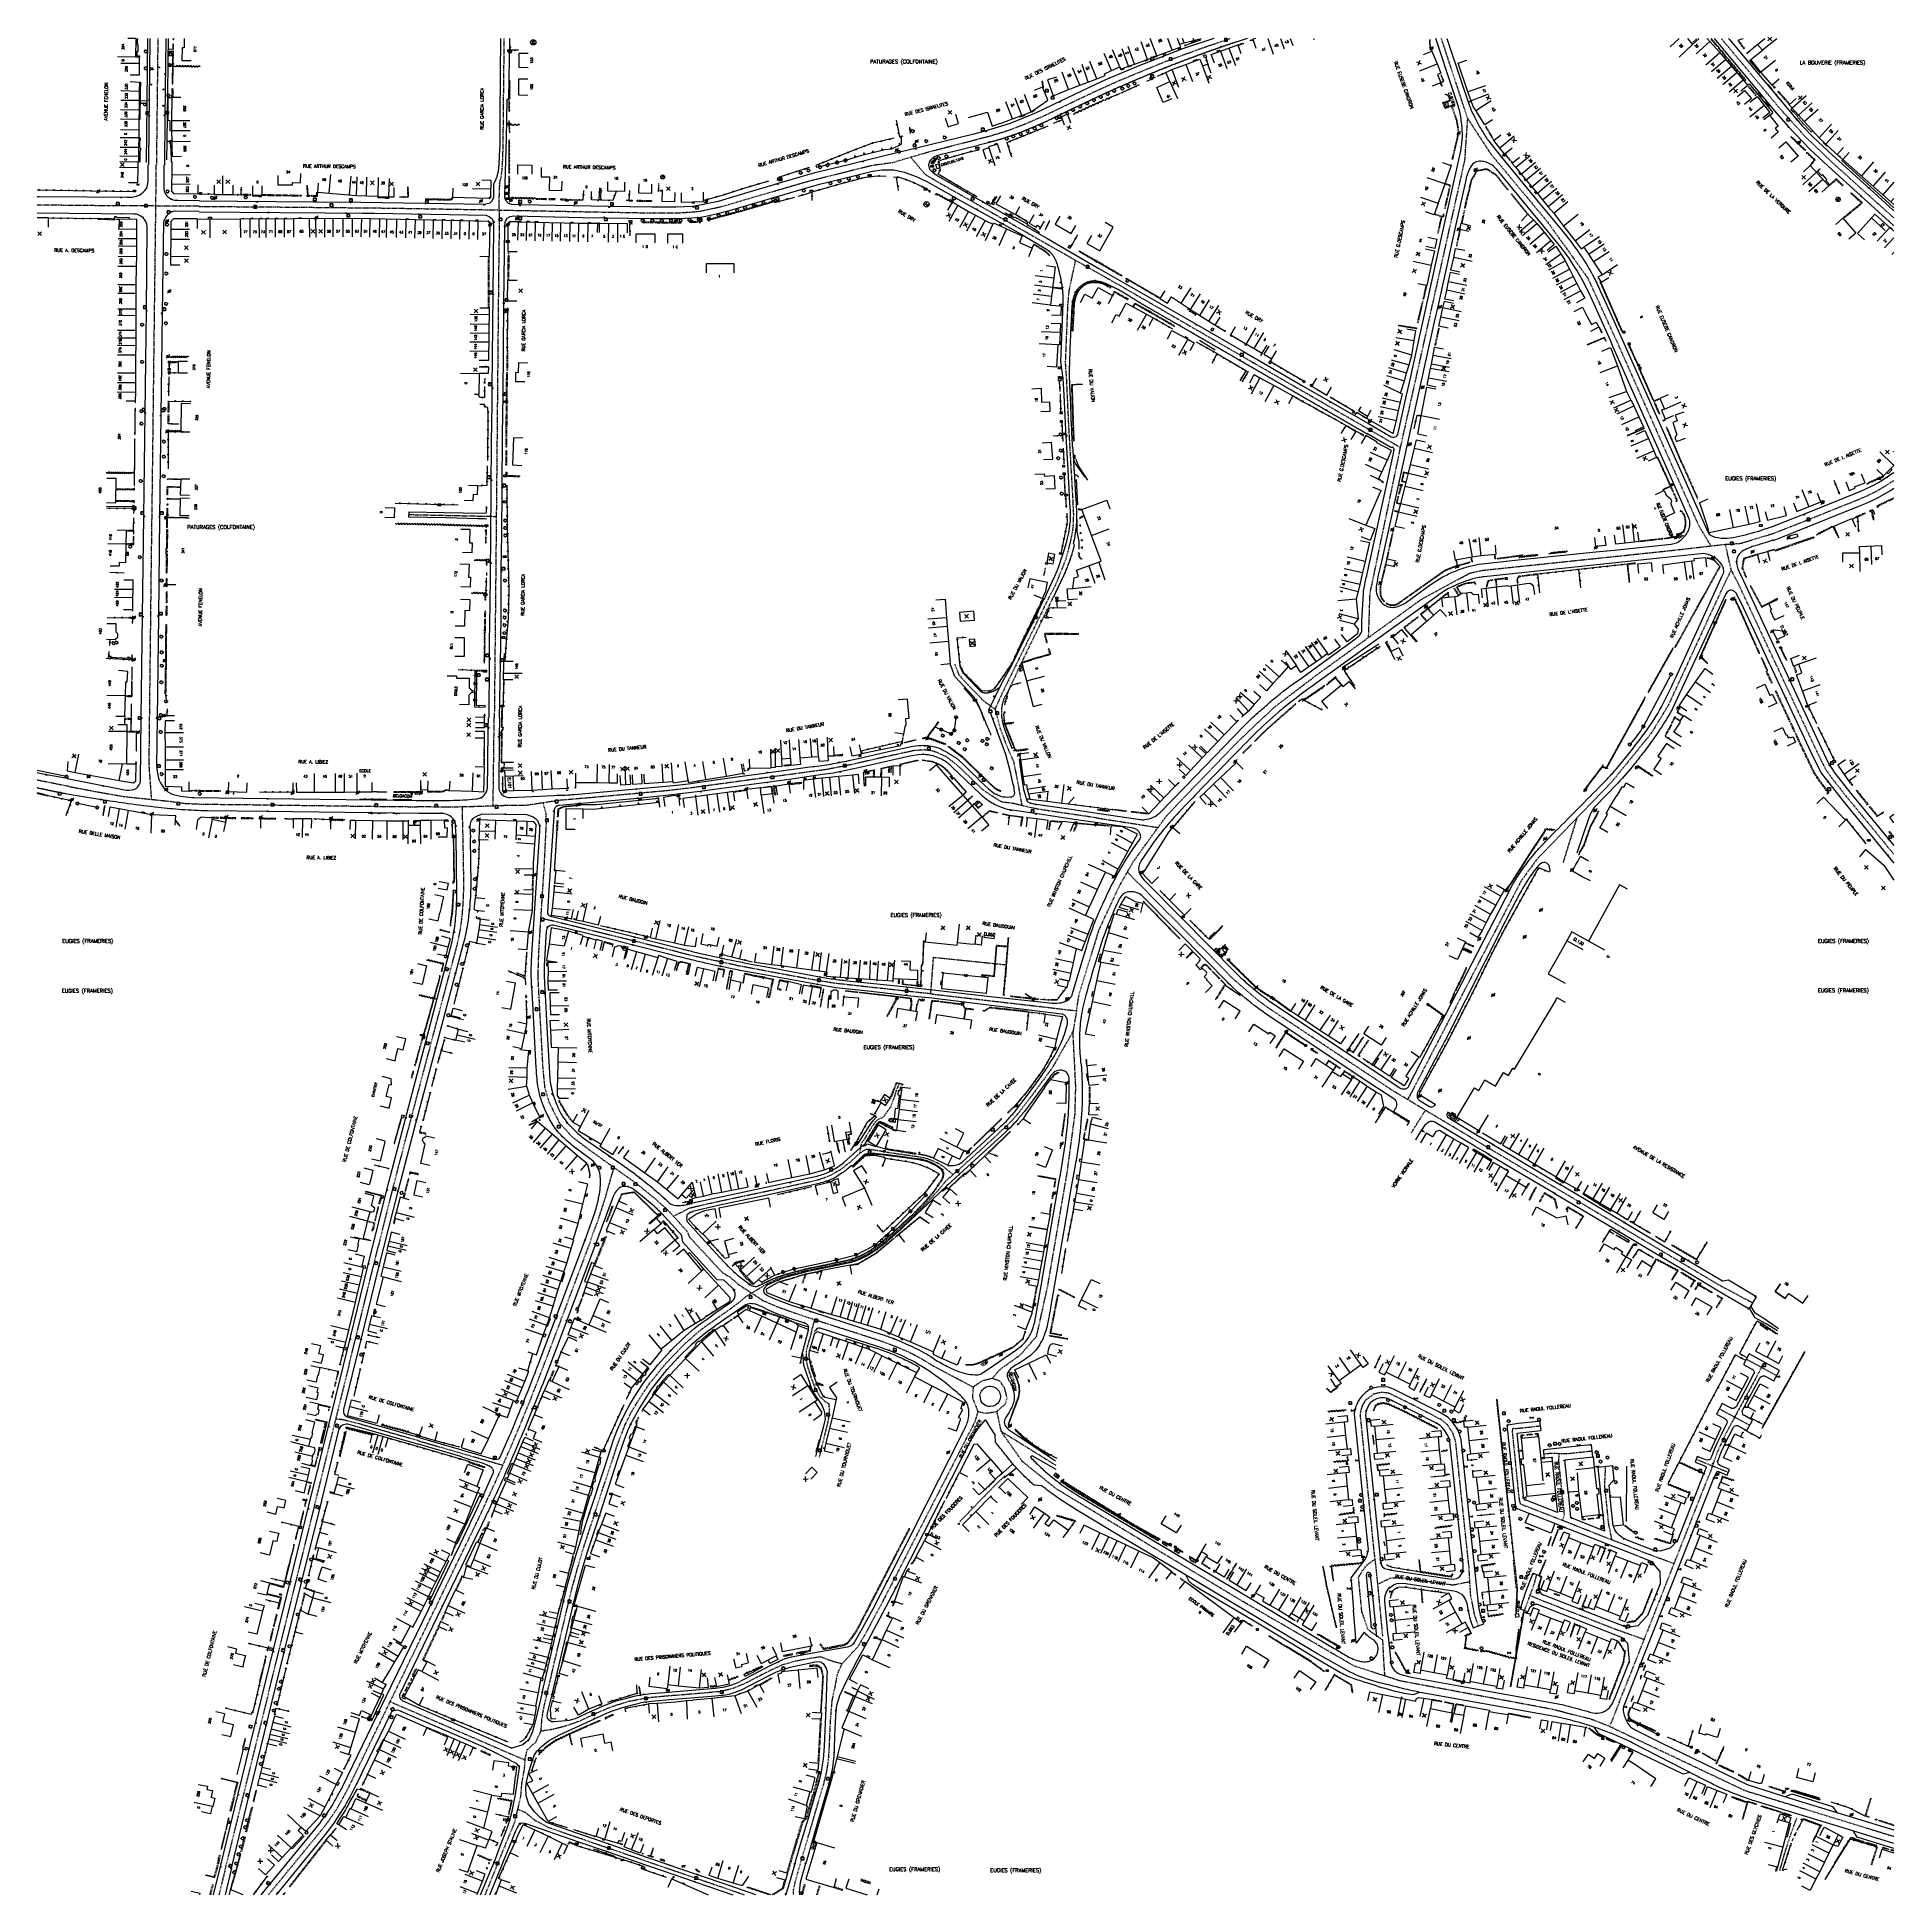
# Model space of a CAD drawing. Header units: millimetres. Extents: x 114000 to 119599, y 120000 to 124063.
# Drawn here: x 114000 to 115000, y 120000 to 121001 of the extents above; entities outside this region: 1.
import ezdxf
from ezdxf.enums import TextEntityAlignment as Align

# ---------------------------------------------------------------- set-up
doc = ezdxf.new("R2010")
doc.units = ezdxf.units.MM
doc.linetypes.add('DASHED', pattern=[0.75, 0.5, -0.25])
doc.layers.get('0').update_dxf_attribs({"linetype": 'CONTINUOUS'})
for name, color, linetype in [('W0001', 6, 'DASHED'), ('W0008', 7, 'CONTINUOUS'), ('W0017', 7, 'CONTINUOUS'), ('W0100', 7, 'CONTINUOUS'), ('W0105', 7, 'CONTINUOUS'), ('W0112', 1, 'DASHED'), ('W0211', 2, 'CONTINUOUS'), ('W0300', 7, 'CONTINUOUS'), ('W0302', 3, 'CONTINUOUS'), ('W0310', 3, 'CONTINUOUS'), ('W0322', 7, 'CONTINUOUS'), ('W0330', 7, 'CONTINUOUS'), ('W0334', 7, 'CONTINUOUS'), ('W0400', 7, 'CONTINUOUS'), ('W0420', 7, 'CONTINUOUS'), ('W0430', 7, 'CONTINUOUS'), ('W0432', 7, 'CONTINUOUS'), ('W0471', 7, 'CONTINUOUS'), ('W0473', 7, 'CONTINUOUS'), ('W0980', 7, 'CONTINUOUS'), ('W0984', 7, 'CONTINUOUS'), ('W0989', 7, 'CONTINUOUS'), ('W0991', 7, 'CONTINUOUS'), ('W1102', 7, 'CONTINUOUS'), ('W1471', 7, 'CONTINUOUS'), ('W1473', 7, 'CONTINUOUS'), ('W1474', 7, 'CONTINUOUS')]:
    doc.layers.add(name, color=color, linetype=linetype)
doc.styles.get("Standard").update_dxf_attribs({"font": 'romans.shx', "width": 0.85})

# ---------------------------------------------------------------- blocks, each defined once
blk = doc.blocks.new('T400')
for p, q in [((-0.15, 0.3), (0.15, 0.3)), ((-0.15, -0.25), (-0.15, 0.3)), ((-0.15, 0.15), (0.15, 0.15)), ((-0.15, 0), (0.15, 0)), ((0.15, 0.3), (0.15, -0.25)), ((-0.15, -0.15), (0.15, -0.15)), ((-0.15, -0.25), (-0.15, -0.3)), ((-0.15, -0.3), (0.15, -0.3)), ((0.15, -0.3), (0.15, -0.25))]:
    blk.add_line(p, q)
blk = doc.blocks.new('t991o')
at = {"color": 0, "linetype": 'Continuous'}
for p, q in [((-1, 1), (1, -1)), ((-1, -1), (1, 1))]:
    blk.add_line(p, q, dxfattribs=at)
blk = doc.blocks.new('T420')
for p, q in [((0.7, 0.7), (-0.8, 0.7)), ((-0.8, 0.7), (-0.8, -0.8)), ((0.7, 0.7), (0.7, -0.8)), ((0.7, -0.8), (-0.8, -0.8))]:
    blk.add_line(p, q)
blk.add_ellipse((0, 0), major_axis=(-0.53, 0.53), ratio=1, start_param=3.926991, end_param=10.210176)
blk = doc.blocks.new('T1471')
at = {"color": 0, "linetype": 'Continuous', "flags": 128}
blk.add_lwpolyline([(-0.75, -0.5), (-0.75, 0.5), (0.75, 0.5), (0.75, -0.5), (-0.75, -0.5)], dxfattribs=at)
blk = doc.blocks.new('T300')
for p, q in [((-0.8, 0.5), (-0.9, 0.3)), ((-0.9, 0.3), (-0.9, 0.2)), ((-0.9, 0.2), (-0.7, 0.1)), ((-0.7, 0.6), (-0.8, 0.5)), ((-0.8, -0.1), (-0.7, 0.1)), ((-0.6, 0.7), (-0.7, 0.6)), ((-0.7, 0.1), (-0.7, 0.1)), ((-0.5, 0.7), (-0.6, 0.7)), ((-0.3, 0.6), (-0.5, 0.7)), ((-0.3, 0.6), (-0.2, 0.7)), ((-0.2, 0.6), (-0.3, 0.6)), ((-0.2, 0.7), (-0.1, 0.8)), ((-0.1, 0.8), (0.1, 0.8)), ((0.1, 0.8), (0.2, 0.7)), ((0.2, 0.7), (0.3, 0.6)), ((0.3, 0.6), (0.4, 0.5)), ((0.5, 0.5), (0.3, 0.5)), ((0.4, 0.5), (0.4, 0.5)), ((0.6, 0.4), (0.5, 0.5)), ((0.6, 0.4), (0.7, 0.3)), ((0.7, 0.3), (0.7, 0.2)), ((0.7, 0.2), (0.7, 0.1)), ((0.7, 0.1), (0.7, -0.2)), ((-0.8, -0.2), (-0.8, -0.1)), ((-0.7, -0.3), (-0.8, -0.2)), ((-0.8, -0.2), (-0.8, -0.2)), ((-0.7, -0.4), (-0.7, -0.3)), ((-0.5, -0.5), (-0.7, -0.4)), ((-0.4, -0.5), (-0.5, -0.5)), ((-0.4, -0.5), (-0.3, -0.5)), ((-0.3, -0.5), (-0.3, -0.4)), ((-0.3, -0.6), (-0.3, -0.5)), ((-0.3, -0.5), (-0.3, -0.5)), ((-0.2, -0.7), (-0.3, -0.6)), ((-0.1, -0.8), (-0.2, -0.7)), ((0.1, -0.8), (-0.1, -0.8)), ((0.2, -0.7), (0.1, -0.8)), ((0.3, -0.5), (0.2, -0.5)), ((0.3, -0.6), (0.2, -0.7)), ((0.2, -0.7), (0.2, -0.7)), ((0.5, -0.4), (0.3, -0.5)), ((0.3, -0.5), (0.3, -0.6)), ((0.3, -0.5), (0.3, -0.5)), ((0.6, -0.3), (0.5, -0.4)), ((0.7, -0.2), (0.6, -0.3)), ((0.6, -0.3), (0.6, -0.3))]:
    blk.add_line(p, q)
blk = doc.blocks.new('t322o')
at = {"color": 0, "linetype": 'Continuous'}
for radius in [0.25, 0.15]:
    blk.add_circle((0, 0), radius, dxfattribs=at)
blk = doc.blocks.new('t310o')
at = {"color": 0, "linetype": 'Continuous'}
for centre, start, end in [((-0.5, 0.4), 216.8699, 323.1304), ((0.5, -0.4), 36.8699, 143.1303)]:
    blk.add_arc(centre, 0.625, start, end, dxfattribs=at)
blk = doc.blocks.new('T471')
for p, q in [((-0.333334, 0.333334), (-0.333334, -0.333334)), ((-0.333334, 0.333334), (0.333334, 0.333334)), ((-0.333334, 0), (0, 0)), ((0.500001, 0.500001), (1.000002, 1.000002)), ((-0.500001, -0.500001), (-1.000002, -1.000002)), ((-0.333334, -0.333334), (0.333334, -0.333334))]:
    blk.add_line(p, q)
blk.add_ellipse((0, 0), major_axis=(0.471405, 0.471405), ratio=1, start_param=5.4977871438, end_param=11.780972451)
blk = doc.blocks.new('t112o')
at = {"color": 0, "linetype": 'Continuous'}
for p, q in [((-0.5, 0.5), (0.5, 0.5)), ((-0.5, -0.5), (-0.5, 0.5)), ((0.5, 0.5), (0.5, -0.5)), ((0.5, -0.5), (-0.5, -0.5))]:
    blk.add_line(p, q, dxfattribs=at)
blk = doc.blocks.new('t211o')
at = {"color": 0, "linetype": 'Continuous'}
for p, q in [((-0.3, 0.5), (-0.3, 0)), ((0, 1), (0, 0)), ((0.3, 0.5), (0.3, 0))]:
    blk.add_line(p, q, dxfattribs=at)
blk = doc.blocks.new('T430')
at = {"flags": 128}
for points in [[(0.8, 0.8), (-0.8, 0.8)], [(-0.8, 0.8), (-0.8, 0)], [(0.8, 0.8), (-0.8, 0)], [(-0.8, 0), (0.8, 0)], [(-0.4, 2.1), (0.4, 2.1)], [(-0.4, 2.1), (-0.4, 1.3)], [(-0.4, 1.7), (0, 1.7)], [(-0.4, 1.3), (0.4, 1.3)], [(0.8, 0), (0.8, 0.8)]]:
    blk.add_lwpolyline(points, dxfattribs=at)
blk = doc.blocks.new('t330o')
at = {"color": 0, "linetype": 'Continuous'}
for p, q in [((0.25, -0.25), (-0.25, 0.25)), ((-0.25, -0.25), (0.25, 0.25)), ((-0.25, 0.25), (-0.25, -0.25)), ((0.25, 0.25), (-0.25, 0.25)), ((0.25, -0.25), (0.25, 0.25)), ((-0.25, -0.25), (0.25, -0.25)), ((-0.25, -0.25), (-0.25, -0.25))]:
    blk.add_line(p, q, dxfattribs=at)
blk = doc.blocks.new('T432')
at = {"flags": 128}
for points in [[(0.8, 0.8), (-0.8, 0.8)], [(-0.8, 0.8), (-0.8, 0)], [(0.8, 0.8), (-0.8, 0)], [(-0.8, 0), (0.8, 0)], [(-0.4, 2.1), (0.4, 2.1)], [(-0.4, 2.1), (-0.4, 1.3)], [(-0.4, 1.3), (0.4, 1.3)], [(0, 1.7), (0.4, 1.7)], [(0.4, 1.3), (0.4, 1.7)], [(0.8, 0), (0.8, 0.8)]]:
    blk.add_lwpolyline(points, dxfattribs=at)
blk = doc.blocks.new('t105o')
for p, q in [((-0.5, 0), (0.5, 0)), ((0.5, 0), (0.2, 0.1)), ((0.5, 0), (0.2, -0.1))]:
    blk.add_line(p, q)
blk = doc.blocks.new('T1473')
at = {"color": 0, "linetype": 'Continuous', "const_width": 0.5, "flags": 128}
blk.add_lwpolyline([(-0.25, 0, 1), (0.25, 0, 1)], format="xyb", close=True, dxfattribs=at)
blk = doc.blocks.new('T1474')
at = {"color": 0, "linetype": 'Continuous', "flags": 128}
for points in [[(-0.8, -0.5), (-0.8, 0.5)], [(-0.8, 0), (0.7, 0)], [(0.7, 0), (0.7, -0.5), (0.7, 0.5)]]:
    blk.add_lwpolyline(points, dxfattribs=at)

msp = doc.modelspace()

# ---------------------------------------------------------------- linework, layer by layer
at = {"layer": 'W0001'}
for p, q in [((114716.6, 120789.8), (114734.3, 120779.6)), ((114200.2, 120743.5), (114247.2, 120742.5)), ((114822, 120556.1), (114829.5, 120580.3)), ((114740.2, 120410.5), (114747.7, 120422.6)), ((114504.1, 120273.4), (114482.8, 120284.7)), ((114920.6, 120288.5), (114937, 120279.6)), ((114516.8, 120260.3), (114519.1, 120249.7)), ((114906.1, 120261.7), (114922.4, 120252.9)), ((114893.5, 120234.6), (114910.8, 120227.6)), ((114863.3, 120185.2), (114881.7, 120178.4)), ((114850, 120143.1), (114865.5, 120137.6)), ((114852, 120103.4), (114846.9, 120090.6))]:
    msp.add_line(p, q, dxfattribs=at)
at = {"layer": 'W0001', "flags": 128}
for points in [[(114065, 121000), (114064.2, 120931.9)], [(114249, 120921.9), (114249.9, 120925.2), (114250.5, 120929.7), (114250.8, 120935.4), (114251, 120942.3), (114251.2, 120965.4), (114251.6, 121000)], [(114505.7, 120945.5), (114514.8, 120947.9), (114523.5, 120950.6), (114531.8, 120953.8), (114541.6, 120958), (114549.8, 120961.9), (114561.4, 120967.5), (114571.7, 120972.3), (114582.8, 120977.3), (114593.9, 120981.9), (114607.8, 120987.6), (114627.1, 120994.7), (114642.7, 121000)], [(114770.5, 120956.8), (114756.3, 121000)], [(114717.1, 120677.3), (114717.9, 120701), (114734.3, 120779.6), (114769, 120934.5), (114770.5, 120956.8), (114782.9, 120937.8), (114813.4, 120901.2), (114835.1, 120871), (114850.9, 120836.5), (114894.7, 120737.9), (114901.4, 120726.6), (114901.4, 120726.6)], [(114496.2, 120916.4), (114546.4, 120887.8), (114584.1, 120866.4), (114645.2, 120831), (114716.6, 120789.8)], [(114559.2, 120880.5), (114555.7, 120864.3), (114555, 120856.8), (114553.7, 120825.2), (114554.3, 120816.7), (114555.4, 120792.8), (114557.7, 120752.3), (114558.1, 120743.6), (114558, 120738.6), (114557.6, 120734.7), (114556.6, 120729.5), (114554.1, 120719.7), (114548.7, 120706.1), (114545, 120699), (114533.6, 120675.6), (114519.9, 120647.6), (114515.9, 120638.7)], [(114559.8, 120476.2), (114561.2, 120485), (114571.9, 120519.7), (114582.9, 120543.5), (114587.2, 120550.9), (114590.7, 120557), (114603.7, 120574.9), (114608.7, 120581.7), (114646.9, 120621.4), (114666.3, 120639.7), (114689.3, 120657.2), (114717.1, 120677.3), (114745.8, 120698), (114771.7, 120712), (114778.7, 120713.5), (114876.9, 120723.8), (114901.4, 120726.6), (114909.3, 120727.5), (114917.5, 120728), (114931.6, 120732.3), (114931.6, 120732.3)], [(114936, 120664), (114917.2, 120704.3), (114912.4, 120713.7), (114909.3, 120727.5), (114909.3, 120727.5)], [(114912.4, 120713.7), (114908.6, 120705.9), (114878.4, 120640.5), (114869.2, 120625.5), (114848.1, 120599.5), (114829.5, 120580.3), (114807.5, 120557.5), (114799.1, 120545.8), (114741.7, 120435), (114738.1, 120428.4), (114738.1, 120428.4)], [(114494.2, 120662.9), (114494.2, 120662.9), (114496.4, 120657.2), (114501.1, 120652), (114509.8, 120643.1), (114515.9, 120638.7), (114518.6, 120628.6)], [(114017.2, 120597), (114000, 120600.4)], [(114570.5, 120580.1), (114593.1, 120576.6), (114603.7, 120574.9), (114603.7, 120574.9)], [(114775.8, 120405.8), (114747.7, 120422.6), (114738.1, 120428.4), (114730.2, 120433.1), (114663, 120477.8), (114657.8, 120481.6), (114644.3, 120493.2), (114596, 120542), (114587.2, 120550.9), (114587.2, 120550.9)], [(114482.1, 120485.2), (114541.8, 120478.3), (114559.8, 120476.2), (114557.9, 120465.1), (114557.9, 120465.1)], [(114514.2, 120278.1), (114518.9, 120283.2), (114529.5, 120290.8), (114538.3, 120300.8), (114544.3, 120327.9), (114554.8, 120389.2), (114559, 120420.4), (114559.4, 120435.2), (114557.9, 120465.1), (114546.7, 120445.4), (114535.5, 120430.2), (114535.5, 120430.2)], [(114506.7, 120260.3), (114510.9, 120259.4), (114516.8, 120260.3), (114521.6, 120264.5), (114522.4, 120267.5), (114521.2, 120272.6), (114518.7, 120276.6), (114514.2, 120278.1), (114508.8, 120276.7), (114504.1, 120273.4), (114503.7, 120267.8), (114506.7, 120260.3), (114506.7, 120260.3)], [(114506.7, 120260.3), (114504.9, 120254.5), (114474.6, 120195.5), (114474.6, 120195.5)], [(114205.8, 120244.4), (114170.7, 120254.4), (114164.4, 120255.9), (114160.9, 120256.2)], [(115000, 120031.3), (114920.1, 120055.9), (114846.9, 120090.6), (114837.7, 120094.3), (114815.8, 120099.9), (114733.9, 120115.2), (114725.7, 120117.9), (114709.3, 120123.2), (114647.6, 120159), (114548.8, 120218.7), (114530.6, 120233.4), (114519.1, 120249.7), (114548.6, 120231.4), (114548.6, 120231.4)], [(114713.5, 120152.2), (114716.6, 120143), (114724.6, 120137.3), (114725.1, 120127.2), (114725.7, 120117.9), (114725.7, 120117.9)], [(114190.1, 120104), (114262.9, 120072.5)], [(114098.1, 120000), (114101.7, 120015.1)]]:
    msp.add_lwpolyline(points, dxfattribs=at)
at = {"layer": 'W0001'}
for points in [[(115000, 120903.3), (114986.2, 120915.7), (114967, 120933), (114952.7, 120946.6), (114937.7, 120963.3), (114918.6, 120986.2), (114907, 121000)], [(114087.3, 120909.5), (114128.3, 120909.2), (114189.5, 120908.6), (114242.3, 120907.7), (114255.7, 120907.4), (114292.5, 120906.7), (114330.1, 120906), (114346.6, 120906.1), (114356.4, 120906.8), (114368.5, 120909.4), (114387.2, 120914.9), (114415.4, 120923.1), (114449.3, 120931.6), (114460.8, 120933.2), (114480.2, 120938.9), (114505.7, 120945.5)], [(114064, 120931.9), (114063.9, 120922), (114063.6, 120897), (114063, 120849.1), (114062.3, 120791.4), (114061.8, 120750.5), (114061.3, 120712.5), (114060.9, 120676.7), (114060.5, 120642.6), (114060.2, 120615.3), (114060.1, 120609.1), (114061.5, 120590.1)], [(114470.5, 120936), (114478.2, 120926.8), (114486.6, 120921.8), (114496.2, 120916.4)], [(114249, 120921.9), (114248.6, 120911.5), (114248.9, 120902.8), (114248.5, 120872.5), (114247, 120713.2), (114246.2, 120634)], [(114000, 120910.4), (114038.1, 120910), (114051.5, 120910), (114076.3, 120909.8), (114087.3, 120909.8)], [(114931.6, 120732.3), (114935, 120733.3), (114945, 120737.2), (114957, 120742), (114966.9, 120746), (114978.7, 120750.7), (114984.9, 120753.3), (114990.7, 120756.1), (114996.6, 120759.6), (115000, 120761.9)], [(114936, 120663.9), (114946, 120642.5), (114953.3, 120627), (114958.6, 120615.7), (114961.1, 120610.5), (114963.6, 120605.8), (114966.8, 120601.3), (114970, 120597.2), (114974.5, 120591.5), (114985.7, 120577.9), (115000, 120560.5)], [(114246, 120634), (114245.4, 120586.5)], [(114518.5, 120628.6), (114522.6, 120617.9), (114525.9, 120610.4), (114528.2, 120598.7), (114530.3, 120586.8)], [(114570.5, 120580.1), (114548.6, 120583.3), (114538.2, 120584.9), (114525.4, 120587.9), (114519.7, 120588.6), (114515.9, 120590.8), (114509.1, 120595.4), (114500.7, 120603.5), (114495.3, 120608.7), (114489.5, 120613.1), (114483.2, 120615.9), (114478, 120616.7), (114472.2, 120616.3), (114459.3, 120613.5), (114437.2, 120608.5), (114425, 120606.1), (114414.6, 120604.7), (114384.2, 120600.6), (114354.2, 120596.5), (114339.2, 120594.7), (114297.5, 120590.9), (114281.1, 120589.5), (114262.9, 120586.7), (114251.9, 120586.7), (114238.2, 120586.2), (114220.3, 120585.8), (114204.8, 120586.1)], [(114017.2, 120597), (114020.7, 120596.3), (114033.7, 120593.9), (114046.8, 120591.6), (114072, 120589), (114079.7, 120587.9), (114088.6, 120587.5), (114117.2, 120587.2), (114189.9, 120586.2), (114204.8, 120586.1)], [(114229.4, 120570), (114229, 120586)], [(114272.4, 120588.1), (114273.9, 120582.6), (114274.1, 120577), (114272.8, 120551.3), (114271.6, 120533), (114270.7, 120519.1), (114270, 120507.1), (114269.6, 120494.8), (114270.4, 120479.6), (114271.9, 120452.9), (114272.3, 120445.2), (114273.3, 120435.1), (114275.6, 120427), (114281.2, 120415.9), (114288.2, 120408.2), (114298.2, 120400.7), (114322.8, 120383.1), (114333, 120374.8), (114339.6, 120368.9), (114348.1, 120359.5), (114349.9, 120357.5), (114351.4, 120354.2), (114369.2, 120335), (114373.1, 120332.8), (114377.8, 120328.7), (114390.9, 120320.1), (114398.3, 120316.9), (114407.7, 120313.5), (114415.2, 120311), (114424.7, 120307.9), (114441.4, 120302.6), (114453.7, 120298.6), (114463.4, 120295), (114470.2, 120292), (114474.4, 120289.8), (114479.2, 120287), (114482.8, 120284.7)], [(114482.1, 120485.2), (114442.7, 120489.5), (114428.6, 120491.1), (114415.7, 120493.3), (114399.3, 120496.3), (114378.3, 120500.3), (114355.2, 120505.3), (114313.2, 120515.8), (114285.6, 120522.6), (114271.2, 120526.1)], [(114481.3, 120485.3), (114482.8, 120505), (114521.8, 120501)], [(114362.8, 120308.2), (114373.7, 120315.8), (114378.7, 120319.6), (114382, 120322.4), (114391.4, 120328.1), (114392.3, 120328.7), (114393.6, 120329.4), (114396.9, 120330.9), (114398.9, 120331.8), (114401.4, 120332.7), (114404.2, 120333.5), (114407.8, 120334.6), (114412.1, 120335.7), (114413.7, 120336.1), (114415.2, 120336.4), (114422.3, 120337.9), (114433.3, 120340.2), (114434.7, 120340.5), (114436, 120340.8), (114437.6, 120341.2), (114440.5, 120342.1), (114442.5, 120342.8), (114445, 120344), (114447.9, 120345.6), (114450.5, 120347.2), (114453, 120349), (114455, 120350.5), (114457.7, 120352.7), (114461, 120355.6), (114465.5, 120359.6), (114472.5, 120366.2), (114477.2, 120370.8), (114482.6, 120376.4), (114487.2, 120381.7), (114489.4, 120384.5), (114497.8, 120391.9), (114506.7, 120399.9), (114515.8, 120408.2), (114522.9, 120414.9), (114527.8, 120420.2), (114531.9, 120425.5), (114535.5, 120430.2)], [(114464.3, 120436.9), (114462.6, 120433.2), (114462.2, 120431.4), (114459.6, 120424.3), (114455.5, 120418.6), (114452.9, 120417.7), (114451.4, 120416.3), (114449.6, 120413.7), (114445.9, 120407.7), (114443.8, 120404.5), (114443, 120399.3)], [(114342.7, 120365.5), (114351.5, 120370), (114363.3, 120372.7), (114380, 120376.3), (114396.6, 120379.8), (114412.4, 120383.3), (114420.5, 120385.1), (114427, 120387.4), (114433.4, 120391.1), (114437.6, 120394.5), (114443.1, 120399.4), (114446.5, 120401.7), (114449.4, 120401.5), (114451.6, 120401.1), (114456.5, 120400.3), (114458.6, 120399.9), (114473.3, 120397.8), (114477.3, 120397.1), (114478.7, 120396.8), (114481.2, 120395.9), (114485, 120394.2), (114487.1, 120393), (114489.6, 120391), (114493.3, 120387.9)], [(114775.8, 120405.8), (114906.2, 120328.3), (114924.1, 120318.8)], [(114297.8, 120351.3), (114299.5, 120356.5), (114302.1, 120363.3), (114306.1, 120375.6), (114307.8, 120381.7), (114310.7, 120391.8)], [(114417.1, 120303.2), (114418.8, 120309.8)], [(114241.3, 120000), (114244.2, 120007.1), (114252.5, 120027.6), (114257.3, 120039.2), (114260.5, 120052.9), (114261.1, 120060.3), (114262.5, 120068), (114262.9, 120073.4), (114263.9, 120078), (114268.5, 120082.2), (114271.4, 120088.1), (114271.9, 120094.7), (114272.7, 120100), (114275.8, 120113.2), (114279.7, 120129.9), (114284, 120148), (114288.2, 120165.5), (114291.1, 120176), (114294.4, 120187.3), (114299.4, 120202.5), (114304.3, 120217.6), (114307.9, 120228.3), (114312.6, 120242.6), (114316.6, 120253), (114320, 120259.9), (114324.7, 120267.7), (114329.6, 120275.1), (114338.4, 120285.9), (114349, 120296.9), (114357.4, 120304.3), (114362.8, 120308.2)], [(114417.1, 120303.2), (114415.4, 120297.4), (114414.1, 120292.9), (114414.1, 120288.6), (114414.7, 120285.2), (114416.8, 120278.7), (114418.8, 120273.2), (114421.5, 120268.4), (114424, 120266), (114426.3, 120264.6), (114426.6, 120261.3), (114426.3, 120257.4), (114425.8, 120254.6), (114424, 120247.3), (114422.1, 120239.8), (114421.1, 120235.4)], [(114928.8, 120284.1), (114909.4, 120248.3), (114904.7, 120237.9), (114900.5, 120226)], [(114776.3, 120144.8), (114774.1, 120151.1), (114773.6, 120154.2), (114772.1, 120161.1), (114771.2, 120176.4), (114767.2, 120213.9), (114764, 120244.2), (114762.6, 120248.5), (114759.7, 120253), (114756.6, 120255.7), (114741, 120263.8), (114728, 120270.2), (114724.1, 120270.6), (114719.8, 120269.7), (114715.2, 120266.1), (114713.4, 120262.8), (114712.5, 120258.7), (114716.2, 120221.9), (114719.8, 120186.2), (114721.1, 120175.2), (114722.7, 120159.2), (114724.6, 120139.1)], [(114863.3, 120185.2), (114853.2, 120189.2), (114842.8, 120193.2), (114826.1, 120199.8), (114816.9, 120203.4), (114801.6, 120209.4), (114799, 120210.4), (114798.3, 120213.1), (114794.8, 120247.8), (114794.6, 120249.5), (114794.9, 120251.3), (114796.9, 120251.2), (114809.5, 120252.6)], [(114205.8, 120244.4), (114250.8, 120231.4)], [(114811.4, 120237.5), (114815.5, 120237.9), (114823.6, 120237.6), (114837.4, 120239.1)], [(114819.6, 120237.8), (114819.4, 120233.6), (114822.4, 120204.9), (114821.5, 120201.6)], [(114844.6, 120230.6), (114844.1, 120220.3), (114844.7, 120215.2), (114846.3, 120199.2), (114847.1, 120195.9), (114848, 120191.2)], [(114521.2, 120225.7), (114510, 120214.6), (114496.9, 120200.9)], [(114852, 120103.4), (114860.5, 120124.8), (114870.5, 120150), (114876.7, 120165.8), (114887.4, 120192.9), (114900.5, 120226.1), (114900.5, 120226.1)], [(114474.6, 120195.5), (114467.1, 120180.8), (114456.5, 120160.1), (114447.1, 120142.4), (114441.9, 120133.3), (114439.2, 120130.6), (114433.4, 120124.3), (114430.9, 120118.9), (114429.7, 120112.3), (114428, 120104.5), (114427.1, 120093.1), (114426.4, 120077.6), (114426, 120072.2), (114425.2, 120066.9), (114424.4, 120063.1), (114423.3, 120058.9), (114420.7, 120050.2), (114415.1, 120030.9), (114409.5, 120011.7), (114408.1, 120006.7), (114407.2, 120002.2), (114407.1, 120000)], [(114713.5, 120152.2), (114711.7, 120171), (114713.7, 120174.4), (114716.4, 120177.8), (114720.4, 120180.7)], [(114721.9, 120167.2), (114728.8, 120170.6), (114735.1, 120170.9), (114762.5, 120166.9), (114771.6, 120168.7)], [(114807.6, 120172.5), (114806, 120166.8), (114801.9, 120155.7), (114800.9, 120153.1)], [(114803.9, 120161.3), (114809.3, 120159), (114850, 120143.1)], [(114433.4, 120124.3), (114427.1, 120126.1), (114422.1, 120128.1), (114415.9, 120127.2), (114408.5, 120125.8), (114401.4, 120123.8), (114392.4, 120119.6), (114381.9, 120114.1), (114375.1, 120111.2), (114368.6, 120109.5), (114360.1, 120108.7), (114349.4, 120107.8), (114339.2, 120107), (114328.7, 120106), (114318.4, 120104), (114309.9, 120101.4), (114301.5, 120097.9), (114291.7, 120093.3), (114284.9, 120090.9), (114277.5, 120089), (114271.4, 120088.1)], [(114258.9, 120046.1), (114263, 120044.3), (114268.1, 120040.1), (114275.4, 120036.3), (114286.6, 120032.4), (114304, 120026.4), (114319.8, 120021), (114333.9, 120016.1), (114350.6, 120010.4), (114367.5, 120004.6), (114380.8, 120000)], [(114947.5, 120041), (114944.3, 120032.3), (114942.3, 120026.1), (114940.6, 120020.6), (114938.4, 120012.9)]]:
    msp.add_lwpolyline(points, dxfattribs=at)
at = {"layer": 'W0001', "flags": 128}
for points in [[(114101.7, 120015.1), (114111.2, 120053.6), (114130.4, 120132.2), (114139, 120167.1), (114149.3, 120208.9), (114159.6, 120250.9), (114171.7, 120300.4), (114182.4, 120343.8), (114192.3, 120383.1), (114201.2, 120417.3), (114224.1, 120503.6), (114225.7, 120509.7, 0.042607), (114229.1, 120529.3, 0.02947), (114229.7, 120552.2), (114229.4, 120570)], [(114124.6, 120000), (114153.5, 120035.2, 0.032311), (114161.6, 120046.7, 0.011331), (114164.1, 120051, 0.003417), (114167.6, 120057.5), (114193.1, 120110.1), (114235.6, 120198.2, 0.002687), (114238, 120203.2, 0.005396), (114242.6, 120213.2, 0.009452), (114258.1, 120248.2, 0.005968), (114269.5, 120276.4, 0.003915), (114276.7, 120295.1), (114297.8, 120351.3)]]:
    msp.add_lwpolyline(points, format="xyb", dxfattribs=at)
at = {"layer": 'W0008'}
for p, q in [((114357.1, 120307.6), (114360.8, 120310.1)), ((114353.9, 120305), (114357.1, 120307.6)), ((114353.9, 120305), (114353.9, 120305)), ((114717.4, 120264), (114718.7, 120265.5)), ((114525.3, 120232), (114518.2, 120225.4)), ((114520.7, 120224.5), (114527.2, 120229.8)), ((114851.1, 120145.9), (114811.5, 120161.3)), ((114395, 120123.4), (114399.4, 120125.6)), ((114313.1, 120100.2), (114315.2, 120100.8)), ((114369.6, 120107.5), (114369.2, 120107.4)), ((114337.2, 120012.9), (114353.8, 120007.2)), ((114354.3, 120007), (114368.9, 120002)), ((114368.9, 120002), (114374.7, 120000))]:
    msp.add_line(p, q, dxfattribs=at)
at = {"layer": 'W0008', "flags": 128}
for points in [[(114054, 121000), (114054, 120999.5), (114053.8, 120999.5), (114053.8, 120996.7), (114054.2, 120996.7), (114054.2, 120993), (114053.7, 120993), (114053.7, 120990.6), (114055.2, 120990.6), (114055.1, 120989.9)], [(114059.5, 121000), (114059.1, 120966.2), (114059.1, 120965), (114058.7, 120933.1)], [(114060.7, 121000), (114060.5, 120982.5), (114060.1, 120952.7), (114059.9, 120932)], [(114069.3, 121000), (114068.7, 120958), (114068.5, 120931.8)], [(114070.5, 121000), (114070.5, 120994.3), (114070.4, 120993.2), (114070.3, 120985.5), (114069.8, 120944.5), (114069.7, 120934.6)], [(114246, 120921.8), (114246, 120921.9), (114246.2, 120922.1), (114246.3, 120922.3), (114246.4, 120922.5), (114246.5, 120922.7), (114246.6, 120922.9), (114246.8, 120923.1), (114246.9, 120923.4), (114247, 120923.6), (114247.1, 120923.8), (114247.2, 120924.1), (114247.3, 120924.3), (114247.3, 120924.5), (114247.4, 120924.8), (114247.5, 120925), (114247.6, 120925.3), (114247.7, 120925.5), (114247.8, 120925.7), (114247.8, 120926), (114247.9, 120926.2), (114248, 120926.5), (114248, 120926.7), (114248.1, 120927), (114248.2, 120927.2), (114248.2, 120927.5), (114248.3, 120927.7), (114248.3, 120928), (114248.4, 120928.2), (114248.4, 120928.5), (114248.4, 120928.8), (114248.5, 120929), (114248.5, 120929.3), (114248.6, 120929.5), (114248.6, 120929.8), (114248.6, 120930), (114248.6, 120930.2), (114248.7, 120930.5), (114248.7, 120930.7), (114248.7, 120931), (114248.7, 120931.2), (114248.8, 120931.5), (114248.8, 120931.7), (114248.8, 120932), (114248.8, 120932.2), (114248.8, 120932.5), (114248.8, 120932.7), (114248.9, 120933), (114248.9, 120933.2), (114248.9, 120933.5), (114248.9, 120933.7), (114248.9, 120934), (114248.9, 120934.2), (114249, 120934.5), (114249, 120934.7), (114249, 120935), (114249, 120935.2), (114249, 120935.5), (114249, 120935.7), (114249, 120936), (114249, 120936.2), (114249.1, 120936.5), (114249.1, 120936.7), (114249.1, 120937), (114249.1, 120937.2), (114249.1, 120937.5), (114249.1, 120937.7), (114249.1, 120938), (114249.1, 120938.2), (114249.2, 120938.5), (114249.2, 120938.7), (114249.2, 120939), (114249.2, 120939.2), (114249.2, 120939.5), (114249.2, 120939.7), (114249.2, 120940), (114249.2, 120940.2), (114249.2, 120940.5), (114249.2, 120940.7), (114249.2, 120941), (114249.2, 120941.2), (114249.3, 120941.5), (114249.3, 120941.7), (114249.3, 120942), (114249.3, 120942.2), (114249.3, 120942.5), (114249.3, 120942.7), (114249.3, 120943), (114249.3, 120943.2), (114249.3, 120943.5), (114249.3, 120943.7), (114249.3, 120944), (114249.3, 120944.2), (114249.3, 120944.5), (114249.3, 120944.7), (114249.3, 120945), (114249.3, 120945.2), (114249.3, 120945.5), (114249.3, 120956.7), (114249.6, 120981.3), (114249.8, 121000)], [(114252.1, 120922.1), (114252.1, 120922.1), (114252.8, 120946), (114253.1, 120967.2), (114254.1, 120967.3), (114254.6, 121000)], [(114633.7, 121000), (114616.9, 120994.3), (114602.7, 120988.9), (114593, 120985), (114577.5, 120978.6), (114573.4, 120976.7), (114551.2, 120966.2), (114538, 120959.9), (114524, 120954.2), (114511.7, 120950.4), (114504.5, 120948.5), (114504.5, 120948.5)], [(114651.7, 121000), (114645.7, 120998), (114645.4, 120998), (114645.2, 120997.9), (114645, 120997.8), (114644.7, 120997.7), (114644.5, 120997.6), (114644.3, 120997.6), (114644, 120997.5), (114643.8, 120997.4), (114643.6, 120997.3), (114643.3, 120997.2), (114643.1, 120997.2), (114642.8, 120997.1), (114642.6, 120997), (114642.4, 120996.9), (114642.1, 120996.8), (114641.9, 120996.8), (114641.7, 120996.7), (114641.4, 120996.6), (114641.2, 120996.5), (114641, 120996.4), (114640.7, 120996.3), (114640.5, 120996.3), (114640.3, 120996.2), (114640, 120996.1), (114639.8, 120996), (114639.6, 120995.9), (114639.3, 120995.9), (114639.1, 120995.8), (114638.8, 120995.7), (114638.6, 120995.6), (114638.4, 120995.5), (114638.1, 120995.5), (114637.9, 120995.4), (114637.7, 120995.3), (114637.4, 120995.2), (114637.2, 120995.1), (114637, 120995), (114636.7, 120995), (114636.5, 120994.9), (114636.3, 120994.8), (114636, 120994.7), (114635.8, 120994.6), (114635.6, 120994.5), (114635.3, 120994.5), (114635.1, 120994.4), (114634.9, 120994.3), (114634.6, 120994.2), (114634.4, 120994.1), (114634.1, 120994.1), (114633.9, 120994), (114633.7, 120993.9), (114633.4, 120993.8), (114633.2, 120993.7), (114633, 120993.6), (114632.7, 120993.6), (114632.5, 120993.5), (114632.3, 120993.4), (114632, 120993.3), (114631.8, 120993.2), (114631.6, 120993.1), (114631.3, 120993.1), (114631.1, 120993), (114630.9, 120992.9), (114630.6, 120992.8), (114630.4, 120992.7), (114630.2, 120992.6), (114629.9, 120992.5), (114629.7, 120992.5), (114629.5, 120992.4), (114629.2, 120992.3), (114629, 120992.2), (114628.8, 120992.1), (114628.5, 120992), (114628.3, 120992), (114628.1, 120991.9), (114627.8, 120991.8), (114627.6, 120991.7), (114627.4, 120991.6), (114627.1, 120991.5), (114626.9, 120991.5), (114626.6, 120991.4), (114626.4, 120991.3), (114626.2, 120991.2), (114625.9, 120991.1), (114625.7, 120991), (114625.5, 120990.9), (114625.2, 120990.9), (114625, 120990.8), (114624.8, 120990.7), (114624.5, 120990.6), (114624.3, 120990.5), (114624.1, 120990.4), (114623.8, 120990.3), (114623.6, 120990.3), (114623.4, 120990.2), (114623.1, 120990.1), (114622.9, 120990), (114622.7, 120989.9), (114622.4, 120989.8), (114622.2, 120989.7), (114622, 120989.7), (114621.7, 120989.6), (114621.5, 120989.5), (114621.3, 120989.4), (114621, 120989.3), (114620.8, 120989.2), (114620.6, 120989.1), (114620.3, 120989.1), (114620.1, 120989), (114619.9, 120988.9), (114619.6, 120988.8), (114619.4, 120988.7), (114619.2, 120988.6), (114618.9, 120988.5), (114618.7, 120988.4), (114618.5, 120988.4), (114618.2, 120988.3), (114618, 120988.2), (114617.8, 120988.1), (114617.5, 120988), (114617.3, 120987.9), (114617.1, 120987.8), (114616.8, 120987.7), (114616.6, 120987.6), (114616.4, 120987.6), (114616.1, 120987.5), (114615.9, 120987.4), (114615.7, 120987.3), (114615.4, 120987.2), (114615.2, 120987.1), (114615, 120987), (114614.7, 120986.9), (114614.5, 120986.8), (114614.3, 120986.7), (114614, 120986.7), (114613.8, 120986.6), (114613.6, 120986.5), (114613.3, 120986.4), (114613.1, 120986.3), (114612.9, 120986.2), (114612.6, 120986.1), (114612.4, 120986), (114612.2, 120985.9), (114611.9, 120985.8), (114611.7, 120985.7), (114611.5, 120985.7), (114611.2, 120985.6), (114611, 120985.5), (114610.8, 120985.4), (114610.5, 120985.3), (114610.3, 120985.2), (114610.1, 120985.1), (114609.8, 120985), (114609.6, 120984.9), (114609.4, 120984.8), (114609.1, 120984.7), (114608.9, 120984.6), (114608.7, 120984.5), (114608.4, 120984.5), (114608.2, 120984.4), (114608, 120984.3), (114607.7, 120984.2), (114607.5, 120984.1), (114607.3, 120984), (114607, 120983.9), (114606.8, 120983.8), (114606.6, 120983.7), (114606.3, 120983.6), (114606.1, 120983.5), (114605.9, 120983.4), (114605.6, 120983.3), (114605.4, 120983.3), (114605.2, 120983.2), (114604.9, 120983.1), (114604.7, 120983), (114604.5, 120982.9), (114604.2, 120982.8), (114604, 120982.7), (114603.8, 120982.6), (114603.5, 120982.5), (114603.3, 120982.4), (114603.1, 120982.3), (114602.8, 120982.2), (114602.6, 120982.1), (114602.4, 120982), (114602.1, 120981.9), (114601.9, 120981.8), (114601.7, 120981.7), (114601.4, 120981.6), (114601.2, 120981.5), (114601, 120981.5), (114600.7, 120981.4), (114600.5, 120981.3), (114600.3, 120981.2), (114600, 120981.1), (114599.8, 120981), (114599.6, 120980.9), (114599.3, 120980.8), (114599.1, 120980.7), (114598.9, 120980.6), (114598.6, 120980.5), (114598.4, 120980.4), (114598.2, 120980.3), (114597.9, 120980.2), (114597.7, 120980.1), (114597.5, 120980), (114597.2, 120979.9), (114597, 120979.8), (114596.8, 120979.7), (114596.5, 120979.6), (114596.3, 120979.5), (114596.1, 120979.4), (114595.9, 120979.3), (114595.6, 120979.2), (114595.4, 120979.1), (114595.2, 120979), (114594.9, 120978.9), (114594.7, 120978.8), (114594.5, 120978.7), (114594.3, 120978.6), (114594, 120978.6), (114593.8, 120978.5), (114593.6, 120978.4), (114593.3, 120978.3), (114593.1, 120978.2), (114592.9, 120978.1), (114592.7, 120978), (114592.4, 120977.9), (114592.2, 120977.8), (114592, 120977.7), (114591.7, 120977.6), (114591.5, 120977.5), (114591.3, 120977.4), (114591, 120977.3), (114590.8, 120977.2), (114590.6, 120977.1), (114590.4, 120977), (114590.1, 120976.9), (114589.9, 120976.8), (114589.7, 120976.7), (114589.4, 120976.6), (114589.2, 120976.5), (114589, 120976.4), (114588.8, 120976.3), (114588.5, 120976.2), (114588.3, 120976.1), (114588.1, 120976), (114587.8, 120975.9), (114587.6, 120975.8), (114587.4, 120975.7), (114587.2, 120975.6), (114586.9, 120975.5), (114586.7, 120975.4), (114586.5, 120975.3), (114586.2, 120975.2), (114586, 120975.1), (114585.8, 120975), (114585.6, 120974.9), (114585.3, 120974.8), (114585.1, 120974.7), (114584.9, 120974.6), (114584.6, 120974.5), (114584.4, 120974.4), (114584.2, 120974.3), (114584, 120974.2), (114583.7, 120974.1), (114583.5, 120974), (114583.3, 120974), (114583, 120973.9), (114582.8, 120973.8), (114582.6, 120973.7), (114582.4, 120973.6), (114582.1, 120973.5), (114581.9, 120973.4), (114581.7, 120973.3), (114581.5, 120973.2), (114581.2, 120973.1), (114581, 120973), (114580.8, 120972.9), (114580.5, 120972.8), (114580.3, 120972.7), (114580.1, 120972.6), (114579.9, 120972.5), (114579.6, 120972.4), (114579.4, 120972.3), (114579.2, 120972.1), (114578.9, 120972), (114578.7, 120971.9), (114578.5, 120971.8), (114578.2, 120971.7), (114578, 120971.6), (114577.8, 120971.5), (114577.5, 120971.4), (114577.3, 120971.3), (114577.1, 120971.2), (114576.8, 120971.1), (114576.6, 120971), (114576.4, 120970.9), (114576.2, 120970.8), (114575.9, 120970.7), (114575.7, 120970.6), (114575.5, 120970.5), (114575.2, 120970.4), (114575, 120970.3), (114574.8, 120970.2), (114574.6, 120970.1), (114574.3, 120969.9), (114574.1, 120969.8), (114573.9, 120969.7), (114573.7, 120969.6), (114573.4, 120969.5), (114573.2, 120969.4), (114573, 120969.3), (114572.8, 120969.2), (114572.5, 120969.1), (114572.3, 120969), (114572.1, 120968.9), (114571.8, 120968.8), (114571.6, 120968.7), (114571.4, 120968.6), (114571.2, 120968.5), (114570.9, 120968.4), (114570.7, 120968.3), (114570.5, 120968.1), (114570.3, 120968), (114570, 120967.9), (114569.8, 120967.8), (114569.6, 120967.7), (114569.4, 120967.6), (114569.1, 120967.5), (114568.9, 120967.4), (114568.7, 120967.3), (114568.5, 120967.2), (114568.2, 120967.1), (114568, 120967), (114567.8, 120966.9), (114567.5, 120966.8), (114567.3, 120966.7), (114567.1, 120966.6), (114566.9, 120966.4), (114566.6, 120966.3), (114566.4, 120966.2), (114566.2, 120966.1), (114566, 120966), (114565.7, 120965.9), (114565.5, 120965.8), (114565.3, 120965.7), (114565.1, 120965.6), (114564.8, 120965.5), (114564.6, 120965.4), (114564.4, 120965.3), (114564.2, 120965.2), (114563.9, 120965.1), (114563.7, 120964.9), (114563.5, 120964.8), (114563.3, 120964.7), (114563, 120964.6), (114562.8, 120964.5), (114562.6, 120964.4), (114562.4, 120964.3), (114562.1, 120964.2), (114561.9, 120964.1), (114561.7, 120964), (114561.5, 120963.9), (114561.2, 120963.8), (114561, 120963.7), (114560.8, 120963.5), (114560.6, 120963.4), (114560.3, 120963.3), (114560.1, 120963.2), (114559.9, 120963.1), (114559.6, 120963), (114559.4, 120962.9), (114559.2, 120962.8), (114559, 120962.7), (114558.7, 120962.6), (114558.5, 120962.5), (114558.3, 120962.4), (114558.1, 120962.3), (114557.8, 120962.2), (114557.6, 120962), (114557.4, 120961.9), (114557.2, 120961.8), (114556.9, 120961.7), (114556.7, 120961.6), (114556.5, 120961.5), (114556.3, 120961.4), (114556, 120961.3), (114555.8, 120961.2), (114555.6, 120961.1), (114555.4, 120961), (114555.1, 120960.9), (114554.9, 120960.8), (114554.7, 120960.6), (114554.5, 120960.5), (114554.2, 120960.4), (114554, 120960.3), (114553.8, 120960.2), (114553.6, 120960.1), (114553.3, 120960), (114553.1, 120959.9), (114552.9, 120959.8), (114552.7, 120959.7), (114552.4, 120959.6), (114552.2, 120959.5), (114552, 120959.4), (114551.8, 120959.2), (114551.5, 120959.1), (114551.3, 120959), (114551.1, 120958.9), (114550.9, 120958.8), (114550.6, 120958.7), (114550.4, 120958.6), (114550.2, 120958.5), (114550, 120958.4), (114549.7, 120958.3), (114549.5, 120958.2), (114549.3, 120958), (114549.1, 120957.9), (114548.8, 120957.8), (114548.6, 120957.7), (114548.4, 120957.6), (114548.2, 120957.5), (114547.9, 120957.4), (114547.7, 120957.3), (114547.5, 120957.2), (114547.3, 120957.1), (114547, 120956.9), (114546.8, 120956.8), (114546.6, 120956.7), (114546.4, 120956.6), (114546.1, 120956.5), (114545.9, 120956.4), (114545.7, 120956.3), (114545.5, 120956.2), (114545.2, 120956.1), (114545, 120956), (114544.8, 120955.9), (114544.6, 120955.8), (114544.3, 120955.6), (114544.1, 120955.5), (114543.9, 120955.4), (114543.7, 120955.3), (114543.4, 120955.2), (114543.2, 120955.1), (114543, 120955), (114542.8, 120954.9), (114542.5, 120954.8), (114542.3, 120954.7), (114542.1, 120954.6), (114541.8, 120954.5), (114541.6, 120954.4), (114541.4, 120954.3), (114541.2, 120954.2), (114540.9, 120954.1), (114540.7, 120954), (114540.5, 120953.9), (114540.2, 120953.8), (114540, 120953.7), (114539.8, 120953.6), (114539.6, 120953.5), (114539.3, 120953.4), (114539.1, 120953.3), (114538.9, 120953.2), (114538.6, 120953.1), (114538.4, 120953), (114538.2, 120952.9), (114537.9, 120952.8), (114537.7, 120952.7), (114537.5, 120952.6), (114537.3, 120952.5), (114537, 120952.4), (114536.8, 120952.3), (114536.6, 120952.2), (114536.3, 120952.1), (114536.1, 120952), (114535.9, 120951.9), (114535.6, 120951.8), (114535.4, 120951.7), (114535.2, 120951.6), (114534.9, 120951.5), (114534.7, 120951.4), (114534.5, 120951.3), (114534.2, 120951.2), (114534, 120951.1), (114533.8, 120951), (114533.6, 120950.9), (114533.3, 120950.8), (114533.1, 120950.7), (114532.9, 120950.6), (114532.6, 120950.5), (114532.4, 120950.4), (114532.2, 120950.3), (114531.9, 120950.3), (114531.7, 120950.2), (114531.5, 120950.1), (114531.2, 120950), (114531, 120949.9), (114530.8, 120949.8), (114530.5, 120949.7), (114530.3, 120949.6), (114530.1, 120949.5), (114529.8, 120949.4), (114529.6, 120949.3), (114529.4, 120949.2), (114529.1, 120949.1), (114528.9, 120949.1), (114528.7, 120949), (114528.4, 120948.9), (114528.2, 120948.8), (114528, 120948.7), (114527.7, 120948.6), (114527.5, 120948.5), (114527.2, 120948.4), (114527, 120948.4), (114526.8, 120948.3), (114526.5, 120948.2), (114526.3, 120948.1), (114526.1, 120948), (114525.8, 120947.9), (114525.6, 120947.8), (114525.4, 120947.8), (114525.1, 120947.7), (114524.9, 120947.6), (114524.6, 120947.5), (114524.4, 120947.4), (114524.2, 120947.3), (114523.9, 120947.3), (114523.7, 120947.2), (114523.4, 120947.1), (114523.2, 120947), (114523, 120946.9), (114522.7, 120946.9), (114522.5, 120946.8), (114522.3, 120946.7), (114522, 120946.6), (114521.8, 120946.6), (114521.5, 120946.5), (114521.3, 120946.4), (114521.1, 120946.3), (114520.8, 120946.2), (114520.6, 120946.2), (114520.3, 120946.1), (114520.1, 120946), (114519.9, 120945.9), (114519.6, 120945.9), (114519.4, 120945.8), (114519.1, 120945.7), (114518.9, 120945.7), (114518.7, 120945.6), (114518.4, 120945.5), (114518.2, 120945.4), (114517.9, 120945.4), (114517.7, 120945.3), (114517.4, 120945.2), (114517.2, 120945.2), (114517, 120945.1), (114516.7, 120945), (114516.5, 120945), (114516.2, 120944.9), (114516, 120944.8), (114515.7, 120944.7), (114515.5, 120944.7), (114515.3, 120944.6), (114515, 120944.5), (114514.8, 120944.5), (114514.5, 120944.4), (114514.3, 120944.4), (114514, 120944.3), (114513.8, 120944.2), (114513.6, 120944.2), (114513.3, 120944.1), (114513.1, 120944), (114507, 120942.4)], [(114070.4, 120993.2), (114073, 120993.1)], [(114070.5, 120994.3), (114073, 120994.2)], [(114070.3, 120985.5), (114072.9, 120985.5)], [(114055.1, 120976.5), (114055.6, 120976.5), (114055.5, 120971.4), (114055.3, 120956.3), (114054.8, 120956.3)], [(114059.1, 120965), (114055.4, 120965)], [(114059.1, 120966.2), (114055.5, 120966.3)], [(114072.4, 120950.2), (114071.7, 120950.2), (114071.7, 120955.6), (114070.5, 120955.7), (114070.6, 120968.2), (114072.6, 120968.2)], [(114054.7, 120946.4), (114055.4, 120946.4), (114055.4, 120944.8), (114055.2, 120944.8), (114055.1, 120941.2), (114055.3, 120941.2), (114055.7, 120940.9), (114055.6, 120939.6), (114055.3, 120939.3), (114055.3, 120933.3)], [(114072.9, 120933.4), (114072.4, 120933.4), (114072.2, 120941.1), (114072, 120941.1), (114071.9, 120944.4), (114069.8, 120944.5)], [(114497.7, 120918.6), (114524.2, 120903.5), (114543.8, 120892.3), (114556.4, 120885), (114571.9, 120876.1), (114598.2, 120861), (114618.3, 120849.4), (114649.7, 120831.3), (114669.9, 120819.7), (114681.9, 120812.7), (114701.7, 120801.3), (114717, 120792.5)], [(114558.3, 120727.6), (114558.2, 120727.7), (114558.2, 120727.9), (114558.3, 120728.2), (114558.3, 120728.4), (114558.4, 120728.6), (114558.4, 120728.9), (114558.5, 120729.1), (114558.5, 120729.4), (114558.6, 120729.6), (114558.6, 120729.8), (114558.7, 120730.1), (114558.7, 120730.3), (114558.8, 120730.6), (114558.8, 120730.8), (114558.9, 120731.1), (114558.9, 120731.3), (114558.9, 120731.5), (114559, 120731.8), (114559, 120732), (114559.1, 120732.3), (114559.1, 120732.5), (114559.1, 120732.8), (114559.2, 120733), (114559.2, 120733.3), (114559.3, 120733.5), (114559.3, 120733.7), (114559.3, 120734), (114559.4, 120734.2), (114559.4, 120734.5), (114559.4, 120734.7), (114559.5, 120735), (114559.5, 120735.2), (114559.5, 120735.4), (114559.6, 120735.7), (114559.6, 120735.9), (114559.6, 120736.2), (114559.6, 120736.4), (114559.7, 120736.7), (114559.7, 120736.9), (114559.7, 120737.2), (114559.8, 120737.4), (114559.8, 120737.7), (114559.8, 120737.9), (114559.8, 120738.2), (114559.8, 120738.4), (114559.9, 120738.7), (114559.9, 120738.9), (114559.9, 120739.2), (114559.9, 120739.4), (114559.9, 120739.7), (114559.9, 120739.9), (114560, 120740.2), (114560, 120740.4), (114560, 120740.6), (114560, 120740.9), (114560, 120741.1), (114560, 120741.4), (114560, 120741.6), (114560, 120741.9), (114560, 120742.1), (114560, 120742.4), (114560, 120742.6), (114560, 120742.9), (114560, 120743.1), (114560, 120743.4), (114560, 120743.6), (114560, 120743.9), (114559.9, 120744.1), (114559.9, 120744.4), (114559.9, 120744.6), (114559.9, 120744.9), (114559.9, 120745.1), (114559.9, 120745.4), (114559.9, 120745.6), (114559.9, 120745.9), (114559.9, 120746.1), (114559.9, 120746.3), (114559.9, 120746.6), (114559.9, 120746.8), (114559.8, 120747.1), (114559.8, 120747.3), (114559.8, 120747.6), (114559.8, 120747.8), (114559.8, 120748.1), (114559.8, 120748.3), (114559.8, 120748.6), (114559.8, 120748.8), (114559.7, 120749.1), (114559.7, 120749.3), (114559.7, 120749.6), (114559.7, 120749.8), (114559.7, 120750.1), (114559.7, 120750.3), (114559.7, 120750.6), (114559.6, 120750.8), (114559.6, 120751.1), (114559.6, 120751.3), (114559.6, 120751.6), (114559.6, 120751.8), (114559.6, 120752.1), (114559.6, 120752.3), (114559.5, 120752.6), (114559.5, 120752.8), (114559.5, 120753.1), (114559.5, 120753.3), (114559.5, 120753.6), (114559.5, 120753.8), (114559.4, 120754.1), (114559.4, 120754.3), (114559.4, 120754.6), (114559.4, 120754.8), (114559.4, 120755.1), (114559.4, 120755.3), (114559.3, 120755.6), (114559.3, 120755.9), (114559.3, 120756.1), (114559.3, 120756.4), (114559.3, 120756.6), (114559.3, 120756.9), (114559.2, 120757.1), (114559.2, 120757.4), (114559.2, 120757.6), (114559.2, 120757.9), (114559.2, 120758.1), (114559.2, 120758.4), (114559.1, 120758.6), (114559.1, 120758.9), (114559.1, 120759.1), (114559.1, 120759.4), (114559.1, 120759.6), (114559.1, 120759.9), (114559, 120760.1), (114559, 120760.4), (114559, 120760.6), (114559, 120760.9), (114559, 120761.1), (114559, 120761.3), (114559, 120761.6), (114558.9, 120761.8), (114558.9, 120762.1), (114558.9, 120762.3), (114558.9, 120762.6), (114558.9, 120762.8), (114558.9, 120763.1), (114558.9, 120763.3), (114558.8, 120763.6), (114558.8, 120763.8), (114558.8, 120764.1), (114558.8, 120764.3), (114558.8, 120764.6), (114558.8, 120764.8), (114558.8, 120765.1), (114558.7, 120765.3), (114558.7, 120765.6), (114558.7, 120765.8), (114558.7, 120766.1), (114558.7, 120766.3), (114558.7, 120766.6), (114558.7, 120766.8), (114558.7, 120767.1), (114558.6, 120767.3), (114558.6, 120767.6), (114558.6, 120767.8), (114558.6, 120768.1), (114558.6, 120768.3), (114558.6, 120768.6), (114558.6, 120768.8), (114558.5, 120769.1), (114558.5, 120769.3), (114558.5, 120769.6), (114558.5, 120769.8), (114558.5, 120770), (114558.5, 120770.3), (114558.5, 120770.5), (114558.4, 120770.8), (114558.4, 120771), (114558.4, 120771.3), (114558.4, 120771.5), (114558.4, 120771.8), (114558.4, 120772), (114558.3, 120772.3), (114558.3, 120772.5), (114558.3, 120772.8), (114558.3, 120773), (114558.3, 120773.3), (114558.3, 120773.5), (114558.2, 120773.8), (114558.2, 120774), (114558.2, 120774.3), (114558.2, 120774.5), (114558.2, 120774.8), (114558.2, 120775), (114558.1, 120775.3), (114558.1, 120775.5), (114558.1, 120775.8), (114558.1, 120776), (114558.1, 120776.3), (114558, 120776.5), (114558, 120776.8), (114558, 120777), (114558, 120777.3), (114558, 120777.5), (114557.9, 120777.8), (114557.9, 120778), (114557.9, 120778.3), (114557.9, 120778.5), (114557.9, 120778.7), (114557.8, 120779), (114557.8, 120779.2), (114557.8, 120779.5), (114557.8, 120779.7), (114557.8, 120780), (114557.7, 120780.2), (114557.7, 120780.5), (114557.7, 120780.7), (114557.7, 120781), (114557.7, 120781.2), (114557.6, 120781.5), (114557.6, 120781.7), (114557.6, 120782), (114557.6, 120782.2), (114557.6, 120782.5), (114557.6, 120782.7), (114557.5, 120783), (114557.5, 120783.2), (114557.5, 120783.5), (114557.5, 120783.7), (114557.5, 120784), (114557.5, 120784.2), (114557.4, 120784.5), (114557.4, 120784.7), (114557.4, 120785), (114557.4, 120785.2), (114557.4, 120785.5), (114557.4, 120785.7), (114557.4, 120786), (114557.3, 120786.2), (114557.3, 120786.5), (114557.3, 120786.7), (114557.3, 120787), (114557.3, 120787.2), (114557.3, 120787.5), (114557.3, 120787.7), (114557.3, 120788), (114557.2, 120788.2), (114557.2, 120788.5), (114557.2, 120788.7), (114557.2, 120789), (114557.2, 120789.2), (114557.2, 120789.5), (114557.2, 120789.7), (114557.2, 120790), (114557.2, 120790.2), (114557.2, 120790.4), (114557.1, 120790.7), (114557.1, 120790.9), (114557.1, 120791.2), (114557.1, 120791.4), (114557.1, 120791.7), (114557.1, 120791.9), (114557.1, 120792.2), (114557.1, 120792.4), (114557.1, 120792.7), (114557.1, 120792.9), (114557.1, 120793.2), (114557, 120793.4), (114557, 120793.7), (114557, 120793.9), (114557, 120794.2), (114557, 120794.4), (114557, 120794.7), (114557, 120794.9), (114557, 120795.2), (114557, 120795.4), (114557, 120795.7), (114557, 120795.9), (114557, 120796.2), (114556.9, 120796.4), (114556.9, 120796.7), (114556.9, 120796.9), (114556.9, 120797.2), (114556.9, 120797.4), (114556.9, 120797.7), (114556.9, 120797.9), (114556.9, 120798.2), (114556.9, 120798.4), (114556.9, 120798.7), (114556.9, 120798.9), (114556.9, 120799.2), (114556.9, 120799.4), (114556.8, 120799.7), (114556.8, 120799.9), (114556.8, 120800.2), (114556.8, 120800.4), (114556.8, 120800.7), (114556.8, 120800.9), (114556.8, 120801.2), (114556.8, 120801.4), (114556.8, 120801.7), (114556.8, 120801.9), (114556.7, 120802.2), (114556.7, 120802.4), (114556.7, 120802.7), (114556.7, 120802.9), (114556.7, 120803.2), (114556.7, 120803.4), (114556.7, 120803.7), (114556.7, 120803.9), (114556.7, 120804.2), (114556.6, 120804.4), (114556.6, 120804.7), (114556.6, 120804.9), (114556.6, 120805.1), (114556.6, 120805.4), (114556.6, 120805.6), (114556.6, 120805.9), (114556.6, 120806.1), (114556.5, 120806.4), (114556.5, 120806.6), (114556.5, 120806.9), (114556.5, 120807.1), (114556.5, 120807.4), (114556.5, 120807.6), (114556.4, 120807.9), (114556.4, 120808.1), (114556.4, 120808.4), (114556.4, 120808.6), (114556.4, 120808.9), (114556.4, 120809.1), (114556.4, 120809.4), (114556.3, 120809.6), (114556.3, 120809.9), (114556.3, 120810.1), (114556.3, 120810.4), (114556.3, 120810.6), (114556.3, 120810.9), (114556.3, 120811.1), (114556.3, 120811.4), (114556.2, 120811.6), (114556.2, 120811.9), (114556.2, 120812.1), (114556.2, 120812.3), (114556.2, 120812.6), (114556.2, 120812.8), (114556.2, 120813.1), (114556.2, 120813.3), (114556.2, 120813.6), (114556.2, 120813.8), (114556.2, 120814.1), (114556.2, 120814.3), (114556.2, 120814.6), (114556.2, 120814.8), (114556.2, 120815.1), (114556.2, 120815.3), (114556.2, 120815.6), (114556.2, 120815.8), (114556.1, 120816.1), (114556.1, 120816.4), (114556.1, 120816.6), (114556.1, 120816.9), (114556.1, 120817.1), (114556.1, 120817.4), (114556.1, 120817.6), (114556.1, 120817.9), (114556.1, 120818.1), (114556.1, 120818.4), (114556.1, 120818.6), (114556.1, 120818.9), (114556.1, 120819.1), (114556.1, 120819.4), (114556.1, 120819.6), (114556.1, 120819.9), (114556.1, 120820.1), (114556.1, 120820.4), (114556.1, 120820.6), (114556.1, 120820.9), (114556.1, 120821.1), (114556.1, 120821.4), (114556.1, 120821.6), (114556.1, 120821.9), (114556.1, 120822.1), (114556.1, 120822.4), (114556.1, 120822.6), (114556.1, 120822.9), (114556.1, 120823.1), (114556.1, 120823.4), (114556.1, 120823.6), (114556.2, 120823.9), (114556.2, 120824.1), (114556.2, 120824.4), (114556.2, 120824.6), (114556.2, 120824.9), (114556.2, 120825.1), (114556.2, 120825.4), (114556.2, 120825.6), (114556.2, 120825.9), (114556.2, 120826.1), (114556.2, 120826.4), (114556.2, 120826.6), (114556.2, 120826.9), (114556.2, 120827.1), (114556.2, 120827.4), (114556.2, 120827.6), (114556.2, 120827.9), (114556.2, 120828.1), (114556.2, 120828.4), (114556.2, 120828.6), (114556.2, 120828.9), (114556.3, 120829.1), (114556.3, 120829.4), (114556.3, 120829.6), (114556.3, 120829.9), (114556.3, 120830.1), (114556.3, 120830.4), (114556.3, 120830.6), (114556.3, 120830.9), (114556.3, 120831.1), (114556.3, 120831.4), (114556.3, 120831.6), (114556.3, 120831.9), (114556.3, 120832.1), (114556.4, 120832.4), (114556.4, 120832.6), (114556.4, 120832.9), (114556.4, 120833.1), (114556.4, 120833.4), (114556.4, 120833.6), (114556.4, 120833.9), (114556.4, 120834.1), (114556.4, 120834.4), (114556.4, 120834.6), (114556.5, 120834.9), (114556.5, 120835.1), (114556.5, 120835.4), (114556.5, 120835.6), (114556.5, 120835.9), (114556.8, 120840.9), (114557.5, 120855.9), (114557.5, 120856.1), (114557.6, 120856.4), (114557.6, 120856.6), (114557.6, 120856.9), (114557.6, 120857.1), (114557.7, 120857.4), (114557.7, 120857.6), (114557.7, 120857.9), (114557.8, 120858.1), (114557.8, 120858.4), (114557.8, 120858.6), (114557.9, 120858.9), (114557.9, 120859.1), (114558, 120859.4), (114558.1, 120859.6), (114558.1, 120859.9), (114558.2, 120860.1), (114558.2, 120860.3), (114558.3, 120860.6), (114558.4, 120860.8), (114558.5, 120861.1), (114558.6, 120861.3), (114558.6, 120861.5), (114558.7, 120861.8), (114558.8, 120862), (114558.9, 120862.2), (114559, 120862.5), (114559.1, 120862.7), (114559.3, 120863.1), (114559.5, 120863.4), (114559.5, 120863.4), (114559.6, 120863.6), (114559.7, 120863.8), (114559.8, 120864), (114560, 120864.2), (114560.1, 120864.5), (114560.2, 120864.7), (114560.4, 120864.9), (114560.5, 120865), (114560.7, 120865.2), (114560.9, 120865.4), (114561, 120865.6), (114561.2, 120865.8), (114561.4, 120866), (114561.6, 120866.1), (114561.8, 120866.3), (114562, 120866.5), (114562.2, 120866.6), (114562.4, 120866.8), (114562.6, 120867), (114562.8, 120867.1), (114563, 120867.3), (114563.2, 120867.4), (114563.4, 120867.6), (114563.6, 120867.7), (114563.8, 120867.8), (114564, 120868), (114564.3, 120868.1), (114564.5, 120868.2), (114564.7, 120868.3), (114564.9, 120868.5), (114565.2, 120868.6), (114565.4, 120868.7), (114565.7, 120868.8), (114565.9, 120868.9), (114566.1, 120868.9), (114566.4, 120869), (114566.6, 120869.1), (114566.9, 120869.2), (114567.1, 120869.2), (114567.4, 120869.3), (114567.6, 120869.3), (114567.9, 120869.4), (114568.1, 120869.4), (114568.4, 120869.4), (114568.6, 120869.4), (114568.9, 120869.4), (114569.1, 120869.5), (114569.4, 120869.5), (114569.6, 120869.5), (114569.9, 120869.4), (114570.2, 120869.4), (114570.4, 120869.4), (114570.7, 120869.4), (114570.9, 120869.3), (114571.2, 120869.3), (114571.4, 120869.3), (114571.7, 120869.2), (114571.9, 120869.2), (114572.2, 120869.1), (114572.4, 120869), (114572.7, 120869), (114572.9, 120868.9), (114573.1, 120868.8), (114573.4, 120868.8), (114573.6, 120868.7), (114573.8, 120868.6), (114574.1, 120868.5), (114574.3, 120868.4), (114574.6, 120868.3), (114574.8, 120868.2), (114575, 120868.2), (114575.3, 120868.1), (114575.5, 120868), (114575.7, 120867.9), (114576, 120867.8), (114576.2, 120867.7), (114576.4, 120867.6), (114576.7, 120867.5), (114576.9, 120867.4), (114577.1, 120867.3), (114577.3, 120867.2), (114577.6, 120867.1), (114577.8, 120867), (114578, 120866.9), (114578.3, 120866.8), (114578.5, 120866.6), (114578.7, 120866.5), (114578.9, 120866.4), (114579.2, 120866.3), (114579.4, 120866.2), (114579.6, 120866.1), (114579.8, 120866), (114580.1, 120865.9), (114580.3, 120865.8), (114580.5, 120865.7), (114580.7, 120865.5), (114580.9, 120865.4), (114581.2, 120865.3), (114581.4, 120865.2), (114581.6, 120865.1), (114581.8, 120865), (114582, 120864.9), (114582.3, 120864.7), (114582.5, 120864.6), (114582.7, 120864.5), (114582.9, 120864.4), (114583.1, 120864.2), (114583.4, 120864.1), (114583.6, 120864), (114583.8, 120863.9), (114584, 120863.8), (114584.2, 120863.6), (114584.4, 120863.5), (114584.6, 120863.4), (114584.9, 120863.3), (114585.1, 120863.1), (114585.3, 120863), (114585.5, 120862.9), (114585.7, 120862.7), (114585.9, 120862.6), (114586.1, 120862.5), (114586.4, 120862.4), (114586.6, 120862.2), (114586.8, 120862.1), (114587, 120862), (114587.2, 120861.8), (114587.4, 120861.7), (114587.6, 120861.6), (114587.8, 120861.5), (114588.1, 120861.3), (114588.3, 120861.2), (114588.5, 120861.1), (114588.7, 120860.9), (114588.9, 120860.8), (114589.1, 120860.7), (114589.3, 120860.5), (114589.5, 120860.4), (114589.7, 120860.3), (114590, 120860.1), (114590.2, 120860), (114590.4, 120859.9), (114590.6, 120859.7), (114590.8, 120859.6), (114591, 120859.5), (114591.2, 120859.3), (114591.4, 120859.2), (114591.6, 120859.1), (114591.9, 120859), (114592.1, 120858.8), (114592.3, 120858.7), (114592.5, 120858.6), (114592.7, 120858.4), (114592.9, 120858.3), (114593.1, 120858.2), (114593.3, 120858), (114593.6, 120857.9), (114593.8, 120857.8), (114594, 120857.7), (114594.2, 120857.5), (114594.4, 120857.4), (114594.6, 120857.3), (114594.8, 120857.1), (114595, 120857), (114595.3, 120856.9), (114595.5, 120856.8), (114595.7, 120856.6), (114595.9, 120856.5), (114596.1, 120856.4), (114596.3, 120856.3), (114596.5, 120856.1), (114596.8, 120856), (114597, 120855.9), (114597.2, 120855.8), (114597.4, 120855.6), (114597.6, 120855.5), (114597.8, 120855.4), (114598.1, 120855.3), (114598.3, 120855.1), (114598.5, 120855), (114598.7, 120854.9), (114598.9, 120854.8), (114599.1, 120854.6), (114599.4, 120854.5), (114599.6, 120854.4), (114599.8, 120854.3), (114600, 120854.1), (114600.2, 120854), (114600.4, 120853.9), (114600.7, 120853.8), (114600.9, 120853.6), (114601.1, 120853.5), (114601.3, 120853.4), (114601.5, 120853.3), (114601.7, 120853.1), (114602, 120853), (114602.2, 120852.9), (114602.4, 120852.8), (114602.6, 120852.6), (114602.8, 120852.5), (114603, 120852.4), (114603.3, 120852.3), (114603.5, 120852.1), (114603.7, 120852), (114603.9, 120851.9), (114604.1, 120851.8), (114604.3, 120851.6), (114604.6, 120851.5), (114604.8, 120851.4), (114605, 120851.3), (114605.2, 120851.1), (114605.4, 120851), (114605.6, 120850.9), (114605.9, 120850.8), (114606.1, 120850.6), (114606.3, 120850.5), (114606.5, 120850.4), (114606.7, 120850.3), (114606.9, 120850.1), (114607.2, 120850), (114607.4, 120849.9), (114607.6, 120849.8), (114607.8, 120849.7), (114608, 120849.5), (114608.2, 120849.4), (114608.5, 120849.3), (114608.7, 120849.2), (114608.9, 120849), (114609.1, 120848.9), (114609.3, 120848.8), (114609.5, 120848.7), (114609.8, 120848.5), (114610, 120848.4), (114610.2, 120848.3), (114610.4, 120848.2), (114610.6, 120848), (114610.8, 120847.9), (114611.1, 120847.8), (114611.3, 120847.7), (114611.5, 120847.5), (114611.7, 120847.4), (114611.9, 120847.3), (114612.1, 120847.2), (114612.4, 120847), (114612.6, 120846.9), (114612.8, 120846.8), (114613, 120846.7), (114613.2, 120846.5), (114613.4, 120846.4), (114613.7, 120846.3), (114613.9, 120846.2), (114614.1, 120846), (114614.3, 120845.9), (114614.5, 120845.8), (114614.7, 120845.7), (114615, 120845.5), (114615.2, 120845.4), (114615.4, 120845.3), (114615.6, 120845.2), (114615.8, 120845), (114616, 120844.9), (114616.3, 120844.8), (114616.5, 120844.7), (114616.7, 120844.5), (114616.9, 120844.4), (114617.1, 120844.3), (114617.3, 120844.2), (114617.6, 120844), (114617.8, 120843.9), (114618, 120843.8), (114618.2, 120843.7), (114618.4, 120843.5), (114618.6, 120843.4), (114618.9, 120843.3), (114619.1, 120843.2), (114619.3, 120843), (114619.5, 120842.9), (114619.7, 120842.8), (114619.9, 120842.7), (114620.2, 120842.5), (114620.4, 120842.4), (114620.6, 120842.3), (114620.8, 120842.2), (114621, 120842), (114621.3, 120841.9), (114621.5, 120841.8), (114621.7, 120841.7), (114621.9, 120841.5), (114622.1, 120841.4), (114622.3, 120841.3), (114622.6, 120841.2), (114622.8, 120841), (114623, 120840.9), (114623.2, 120840.8), (114623.4, 120840.7), (114623.6, 120840.5), (114623.9, 120840.4), (114624.1, 120840.3), (114624.3, 120840.1), (114624.5, 120840), (114624.7, 120839.9), (114624.9, 120839.8), (114625.2, 120839.6), (114625.4, 120839.5), (114625.6, 120839.4), (114625.8, 120839.3), (114626, 120839.1), (114626.2, 120839), (114626.5, 120838.9), (114626.7, 120838.8), (114626.9, 120838.6), (114627.1, 120838.5), (114627.3, 120838.4), (114627.6, 120838.3), (114627.8, 120838.1), (114628, 120838), (114628.2, 120837.9), (114628.4, 120837.8), (114628.6, 120837.6), (114628.9, 120837.5), (114629.1, 120837.4), (114629.3, 120837.3), (114629.5, 120837.1), (114629.7, 120837), (114629.9, 120836.9), (114630.2, 120836.8), (114630.4, 120836.6), (114630.6, 120836.5), (114630.8, 120836.4), (114631, 120836.3), (114631.2, 120836.1), (114631.5, 120836), (114631.7, 120835.9), (114631.9, 120835.8), (114632.1, 120835.6), (114632.3, 120835.5), (114632.5, 120835.4), (114632.8, 120835.3), (114633, 120835.1), (114633.2, 120835), (114633.4, 120834.9), (114633.6, 120834.8), (114633.8, 120834.6), (114634.1, 120834.5), (114634.3, 120834.4), (114634.5, 120834.3), (114634.7, 120834.1), (114634.9, 120834), (114635.2, 120833.9), (114635.4, 120833.8), (114635.6, 120833.6), (114635.8, 120833.5), (114636, 120833.4), (114636.2, 120833.3), (114636.5, 120833.1), (114636.7, 120833), (114636.9, 120832.9), (114637.1, 120832.8), (114637.3, 120832.6), (114637.5, 120832.5), (114637.8, 120832.4), (114638, 120832.3), (114638.2, 120832.1), (114638.4, 120832), (114638.6, 120831.9), (114638.8, 120831.8), (114639.1, 120831.6), (114639.3, 120831.5), (114639.5, 120831.4), (114639.7, 120831.3), (114639.9, 120831.1), (114640.1, 120831), (114640.4, 120830.9), (114640.6, 120830.8), (114640.8, 120830.6), (114641, 120830.5), (114641.2, 120830.4), (114641.4, 120830.3), (114641.7, 120830.1), (114641.9, 120830), (114642.1, 120829.9), (114642.3, 120829.8), (114642.5, 120829.6), (114642.8, 120829.5), (114643, 120829.4), (114643.2, 120829.2), (114643.4, 120829.1), (114643.6, 120829), (114643.8, 120828.9), (114644.1, 120828.7), (114644.3, 120828.6), (114644.5, 120828.5), (114644.7, 120828.4), (114644.9, 120828.2), (114645.1, 120828.1), (114645.4, 120828), (114645.6, 120827.9), (114645.8, 120827.7), (114646, 120827.6), (114646.2, 120827.5), (114646.4, 120827.4), (114646.7, 120827.2), (114646.9, 120827.1), (114647.1, 120827), (114647.3, 120826.9), (114647.5, 120826.7), (114647.7, 120826.6), (114648, 120826.5), (114648.2, 120826.4), (114648.4, 120826.2), (114648.6, 120826.1), (114648.8, 120826), (114649, 120825.9), (114649.3, 120825.7), (114649.5, 120825.6), (114649.7, 120825.5), (114649.9, 120825.4), (114650.1, 120825.2), (114650.3, 120825.1), (114650.6, 120825), (114650.8, 120824.9), (114651, 120824.7), (114651.2, 120824.6), (114651.4, 120824.5), (114651.7, 120824.4), (114651.9, 120824.2), (114652.1, 120824.1), (114652.3, 120824), (114652.5, 120823.9), (114652.7, 120823.7), (114653, 120823.6), (114653.2, 120823.5), (114653.4, 120823.4), (114653.6, 120823.2), (114653.8, 120823.1), (114654, 120823), (114654.3, 120822.8), (114654.5, 120822.7), (114654.7, 120822.6), (114654.9, 120822.5), (114655.1, 120822.3), (114655.3, 120822.2), (114655.6, 120822.1), (114655.8, 120822), (114656, 120821.8), (114656.2, 120821.7), (114656.4, 120821.6), (114656.6, 120821.5), (114656.9, 120821.3), (114657.1, 120821.2), (114657.3, 120821.1), (114657.5, 120821), (114657.7, 120820.8), (114657.9, 120820.7), (114658.2, 120820.6), (114658.4, 120820.5), (114658.6, 120820.3), (114658.8, 120820.2), (114659, 120820.1), (114659.2, 120820), (114659.5, 120819.8), (114659.7, 120819.7), (114659.9, 120819.6), (114660.1, 120819.5), (114660.3, 120819.3), (114660.5, 120819.2), (114660.8, 120819.1), (114661, 120819), (114661.2, 120818.8), (114661.4, 120818.7), (114661.6, 120818.6), (114661.8, 120818.5), (114662.1, 120818.3), (114662.3, 120818.2), (114662.5, 120818.1), (114662.7, 120818), (114662.9, 120817.8), (114663.1, 120817.7), (114663.4, 120817.6), (114663.6, 120817.4), (114663.8, 120817.3), (114664, 120817.2), (114664.2, 120817.1), (114664.4, 120816.9), (114664.7, 120816.8), (114664.9, 120816.7), (114665.1, 120816.6), (114665.3, 120816.4), (114665.5, 120816.3), (114665.8, 120816.2), (114666, 120816.1), (114666.2, 120815.9), (114666.4, 120815.8), (114666.6, 120815.7), (114666.8, 120815.6), (114667.1, 120815.4), (114667.3, 120815.3), (114667.5, 120815.2), (114667.7, 120815.1), (114667.9, 120814.9), (114668.1, 120814.8), (114668.3, 120814.7), (114668.6, 120814.6), (114668.8, 120814.4), (114669, 120814.3), (114669.2, 120814.2), (114669.4, 120814.1), (114669.6, 120813.9), (114669.9, 120813.8), (114670.1, 120813.7), (114670.3, 120813.6), (114670.5, 120813.4), (114670.7, 120813.3), (114670.9, 120813.2), (114671.1, 120813.1), (114671.4, 120812.9), (114671.6, 120812.8), (114671.8, 120812.7), (114672, 120812.6), (114672.2, 120812.4), (114672.4, 120812.3), (114672.7, 120812.2), (114672.9, 120812.1), (114673.1, 120811.9), (114673.3, 120811.8), (114673.5, 120811.7), (114673.7, 120811.6), (114673.9, 120811.4), (114674.2, 120811.3), (114674.4, 120811.2), (114674.6, 120811.1), (114674.8, 120810.9), (114675, 120810.8), (114675.2, 120810.7), (114675.5, 120810.6), (114675.7, 120810.5), (114675.9, 120810.3), (114676.1, 120810.2), (114676.3, 120810.1), (114676.5, 120810), (114676.7, 120809.8), (114677, 120809.7), (114677.2, 120809.6), (114677.4, 120809.5), (114677.6, 120809.3), (114677.8, 120809.2), (114678, 120809.1), (114678.3, 120809), (114678.5, 120808.8), (114678.7, 120808.7), (114678.9, 120808.6), (114679.1, 120808.5), (114679.3, 120808.3), (114679.5, 120808.2), (114679.8, 120808.1), (114680, 120808), (114680.2, 120807.8), (114680.4, 120807.7), (114680.6, 120807.6), (114680.8, 120807.5), (114681.1, 120807.3), (114681.3, 120807.2), (114681.5, 120807.1), (114681.7, 120807), (114681.9, 120806.8), (114682.1, 120806.7), (114682.4, 120806.6), (114682.6, 120806.5), (114682.8, 120806.3), (114683, 120806.2), (114683.2, 120806.1), (114683.4, 120806), (114683.7, 120805.8), (114683.9, 120805.7), (114684.1, 120805.6), (114684.3, 120805.5), (114684.5, 120805.3), (114684.7, 120805.2), (114685, 120805.1), (114685.2, 120805), (114685.4, 120804.8), (114685.6, 120804.7), (114685.8, 120804.6), (114686, 120804.5), (114686.3, 120804.3), (114686.5, 120804.2), (114686.7, 120804.1), (114686.9, 120804), (114687.1, 120803.8), (114687.3, 120803.7), (114687.6, 120803.6), (114687.8, 120803.5), (114688, 120803.3), (114688.2, 120803.2), (114688.4, 120803.1), (114688.6, 120803), (114688.9, 120802.8), (114689.1, 120802.7), (114689.3, 120802.6), (114689.5, 120802.5), (114689.7, 120802.3), (114689.9, 120802.2), (114690.2, 120802.1), (114690.4, 120802), (114690.6, 120801.8), (114690.8, 120801.7), (114691, 120801.6), (114691.2, 120801.5), (114691.5, 120801.3), (114691.7, 120801.2), (114691.9, 120801.1), (114692.1, 120801), (114692.3, 120800.8), (114692.5, 120800.7), (114692.8, 120800.6), (114693, 120800.5), (114693.2, 120800.3), (114693.4, 120800.2), (114693.6, 120800.1), (114693.8, 120800), (114694, 120799.8), (114694.3, 120799.7), (114694.5, 120799.6), (114694.7, 120799.5), (114694.9, 120799.3), (114695.1, 120799.2), (114695.3, 120799.1), (114695.6, 120799), (114695.8, 120798.8), (114696, 120798.7), (114696.2, 120798.6), (114696.4, 120798.5), (114696.6, 120798.3), (114696.9, 120798.2), (114697.1, 120798.1), (114697.3, 120798), (114697.5, 120797.8), (114697.7, 120797.7), (114697.9, 120797.6), (114698.2, 120797.5), (114698.4, 120797.3), (114698.6, 120797.2), (114698.8, 120797.1), (114699, 120797), (114699.2, 120796.8), (114699.5, 120796.7), (114699.7, 120796.6), (114699.9, 120796.5), (114700.1, 120796.3), (114700.3, 120796.2), (114700.5, 120796.1), (114700.8, 120796), (114701, 120795.8), (114701.2, 120795.7), (114701.4, 120795.6), (114701.6, 120795.5), (114701.8, 120795.3), (114702.1, 120795.2), (114702.3, 120795.1), (114702.5, 120795), (114702.7, 120794.8), (114702.9, 120794.7), (114703.1, 120794.6), (114703.4, 120794.5), (114703.6, 120794.3), (114703.8, 120794.2), (114704, 120794.1), (114704.2, 120794), (114704.4, 120793.8), (114704.7, 120793.7), (114704.9, 120793.6), (114705.1, 120793.4), (114705.3, 120793.3), (114705.5, 120793.2), (114705.7, 120793.1), (114706, 120792.9), (114706.2, 120792.8), (114706.4, 120792.7), (114706.6, 120792.6), (114706.8, 120792.4), (114707.1, 120792.3), (114707.3, 120792.2), (114707.5, 120792.1), (114707.7, 120791.9), (114707.9, 120791.8), (114708.1, 120791.7), (114708.4, 120791.6), (114708.6, 120791.4), (114708.8, 120791.3), (114709, 120791.2), (114709.2, 120791.1), (114709.4, 120790.9), (114709.7, 120790.8), (114709.9, 120790.7), (114710.1, 120790.6), (114710.3, 120790.4), (114710.5, 120790.3), (114710.7, 120790.2), (114711, 120790.1), (114711.2, 120789.9), (114711.4, 120789.8), (114711.6, 120789.7), (114711.8, 120789.6), (114712, 120789.4), (114712.3, 120789.3), (114712.5, 120789.2), (114712.7, 120789.1), (114712.9, 120788.9), (114713.1, 120788.8), (114713.3, 120788.7), (114713.6, 120788.6), (114713.8, 120788.4), (114714, 120788.3), (114714.2, 120788.2), (114714.4, 120788.1), (114714.6, 120787.9), (114714.9, 120787.8), (114715.1, 120787.7), (114715.3, 120787.6), (114715.5, 120787.4), (114715.7, 120787.3), (114715.9, 120787.2), (114716.1, 120787.1), (114716.1, 120787.1)], [(114513.3, 120636.8), (114516.8, 120627.1)], [(114520.3, 120630.1), (114522.1, 120625), (114524.9, 120617.7), (114524.9, 120617.7), (114526.2, 120618.2)], [(114016.1, 120601.3), (114009.2, 120602.5), (114002.1, 120603.9), (114000, 120604.3)], [(114018.2, 120592.6), (114015.4, 120593), (114015.3, 120593.1), (114015, 120593.1), (114014.8, 120593.2), (114014.5, 120593.2), (114014.3, 120593.3), (114014.1, 120593.3), (114013.8, 120593.3), (114013.6, 120593.4), (114013.3, 120593.4), (114013.1, 120593.5), (114012.9, 120593.5), (114012.6, 120593.6), (114012.4, 120593.6), (114012.1, 120593.7), (114011.9, 120593.7), (114011.6, 120593.8), (114011.4, 120593.8), (114011.1, 120593.9), (114010.9, 120593.9), (114010.7, 120594), (114010.4, 120594), (114010.2, 120594.1), (114009.9, 120594.1), (114009.7, 120594.2), (114009.4, 120594.2), (114009.2, 120594.3), (114008.9, 120594.3), (114008.7, 120594.4), (114008.4, 120594.4), (114008.2, 120594.5), (114007.9, 120594.5), (114007.7, 120594.6), (114007.4, 120594.6), (114007.2, 120594.7), (114006.9, 120594.7), (114006.7, 120594.8), (114006.5, 120594.8), (114006.2, 120594.9), (114006, 120594.9), (114005.7, 120595), (114005.5, 120595), (114005.2, 120595.1), (114005, 120595.2), (114004.7, 120595.2), (114004.5, 120595.3), (114004.2, 120595.3), (114004, 120595.4), (114003.7, 120595.4), (114003.5, 120595.5), (114003.3, 120595.5), (114003, 120595.6), (114002.8, 120595.6), (114002.5, 120595.7), (114002.3, 120595.7), (114002, 120595.8), (114001.8, 120595.8), (114001.5, 120595.9), (114001.3, 120595.9), (114001.1, 120596), (114000.8, 120596), (114000.6, 120596.1), (114000.3, 120596.2), (114000.1, 120596.2), (114000, 120596.2)], [(114468.3, 120489), (114482.4, 120487.5), (114482.4, 120487.5)], [(114439.8, 120403.3), (114441.9, 120404.1), (114442.6, 120405.3), (114448.4, 120414.5), (114450.5, 120417.2), (114452, 120419.1), (114452, 120419.1), (114451.3, 120419.8)], [(114446.9, 120406.4), (114446.7, 120406.2), (114445.4, 120403.8), (114445.4, 120403.8), (114445.4, 120403.6)], [(114300.2, 120339.9), (114298.6, 120340.5), (114294.8, 120330.4), (114296.4, 120329.8)], [(114282.1, 120330.5), (114282.8, 120330.3), (114284.2, 120335), (114283.6, 120335.2)], [(114274.5, 120306.5), (114274.9, 120306.3), (114276.4, 120310.4), (114275.9, 120310.6)], [(114152.9, 120243.4), (114153.5, 120243.3), (114156.2, 120254.6), (114155.7, 120254.7)], [(114254.2, 120226.4), (114253.3, 120226.8), (114255.7, 120232.4), (114256.6, 120232)], [(114252.6, 120222.7), (114251.7, 120223.1), (114252.4, 120224.8), (114253.3, 120224.4)], [(114225.3, 120189.7), (114226.3, 120189.2), (114238.8, 120215.9), (114237.1, 120216.6)], [(114233.4, 120176.7), (114230.8, 120177.7), (114236.8, 120190.2), (114238.5, 120189.3)], [(114210.3, 120159.6), (114211.7, 120158.9), (114221.8, 120179.8), (114220.7, 120180.3)], [(114180, 120096.7), (114178.9, 120094.5), (114180.2, 120093.8), (114186.8, 120107.6), (114185.5, 120108.3)], [(114889.9, 120065.9), (114886.5, 120065), (114840.9, 120086.8), (114838.8, 120090.1), (114838.8, 120090.1)], [(114186.8, 120083.5), (114186.3, 120083.7), (114183.8, 120078.6), (114184.4, 120078.3)], [(114107.7, 120064.8), (114111.1, 120078.4), (114112.8, 120078)], [(114183.6, 120076.8), (114183, 120077.1), (114183.7, 120078.5), (114184.3, 120078.2)], [(114941.7, 120052.9), (114945.1, 120054.3), (114967, 120047.6), (114969.2, 120044.4), (114969.2, 120044.4)], [(114143.8, 120031.6), (114137.4, 120024.7), (114136.8, 120025.2)], [(115000, 120024.9), (114980.3, 120031), (114978.3, 120034.2), (114978.3, 120034.2)], [(114095, 120000), (114099, 120015.9)]]:
    msp.add_lwpolyline(points, dxfattribs=at)
for points in [[(114717, 120792.5), (114729.3, 120785.4, 0.0771), (114730.7, 120785.2, 0.3043), (114732.8, 120786.7), (114737.5, 120807.9), (114739.1, 120814.6), (114757.1, 120896), (114766.7, 120939.5, 0.0442), (114767.6, 120946.6, 0.0437), (114767, 120955.9, 0.0453), (114765.5, 120963.1), (114762.3, 120972.9), (114753.3, 121000, 0.0725)], [(114759.2, 121000), (114766.9, 120976.9), (114771.3, 120964.2, 0.0335), (114774.1, 120957.8, 0.0131), (114776.3, 120953.5, 0.0076), (114778.8, 120949.3, 0.0326), (114782.5, 120943.8), (114788.6, 120936.1), (114808.4, 120912), (114821, 120896.8, -0.0113), (114826.7, 120889.6, -0.0183), (114833, 120880.6, -0.0224), (114838.4, 120871.4, -0.014), (114841.9, 120864), (114845.3, 120856.6), (114854.5, 120835.9), (114899.8, 120734.1, 0.0283), (114900.1, 120733.5, 0.1631), (114902.3, 120731.9, 0.0959), (114908.6, 120730.8, 0.0463), (114915, 120731.5, 0.0247), (114928.3, 120734.9), (114928.3, 120734.9)], [(114000, 120914.9), (114001.1, 120914.9), (114026.7, 120914.6), (114048.5, 120914.4, 0.1007), (114055.2, 120915.6, 0.0743), (114058.9, 120919.1, 0.1097), (114059.7, 120923), (114059.8, 120932.1)], [(114068.3, 120931.8), (114068.2, 120919.8, 0.1424), (114069.2, 120916.1, 0.1514), (114072.4, 120913.4, 0.0988), (114075.8, 120912.8), (114087.4, 120912.7)], [(114738.1, 120782.2), (114723.8, 120717.3, 0.0248), (114721.4, 120705.8, 0.0807), (114721.4, 120701.1, 0.1023), (114723.1, 120697.3, 0.1464), (114727.1, 120694, 0.0921), (114730, 120693.5, 0.0724), (114732.9, 120694, 0.0848), (114737.5, 120696.3), (114750.3, 120705.6, -0.0319), (114757.1, 120709.9, -0.0277), (114763.4, 120712.9, -0.0283), (114770.2, 120715.3, -0.0047), (114771.7, 120715.7, -0.0383), (114778.2, 120717), (114799.2, 120719.2), (114839.5, 120723.4), (114847.5, 120724.2), (114880, 120727.6, 0.0767), (114882.9, 120728.3, 0.0624), (114885.5, 120729.9, 0.0797), (114888.2, 120732.8, 0.059), (114889.5, 120735.2, 0.0771), (114890.2, 120738.4, 0.1158), (114889.6, 120741.6), (114881.5, 120760), (114848.9, 120833.6), (114847.4, 120837.2), (114836.9, 120860.5, 0.0215), (114831.8, 120870.7, 0.0268), (114824.7, 120882.1, 0.0185), (114818.3, 120890.4), (114787.3, 120928.1, 0.0265), (114786.8, 120928.7, 0.0391), (114783.4, 120931.9, 0.0758), (114780.7, 120933.2, 0.073), (114777.6, 120933.8, 0.1129), (114774.7, 120933.3, 0.1114), (114772.7, 120931.7, 0.0585), (114771.3, 120929.4, 0.0612), (114769.4, 120923.6), (114764.1, 120899.8), (114754.4, 120855.6), (114752.5, 120847.3), (114738.1, 120782.2), (114738.1, 120782.2)], [(114494.7, 120914.2), (114520.7, 120899.8), (114530.4, 120894.3), (114542.3, 120887.2), (114542.6, 120887.1), (114542.8, 120886.9), (114543, 120886.8), (114543.2, 120886.7), (114543.4, 120886.5), (114543.6, 120886.4), (114543.8, 120886.2), (114544, 120886.1), (114544.2, 120885.9), (114544.4, 120885.8), (114544.6, 120885.6), (114544.8, 120885.5), (114545, 120885.3), (114545.2, 120885.1), (114545.4, 120885), (114545.6, 120884.8), (114545.8, 120884.6), (114546, 120884.4), (114546.1, 120884.2), (114546.3, 120884), (114546.5, 120883.8), (114546.7, 120883.7), (114546.8, 120883.5), (114547, 120883.3), (114547.1, 120883), (114547.3, 120882.8), (114547.4, 120882.6), (114547.5, 120882.4), (114547.7, 120882.2), (114547.8, 120881.9), (114547.9, 120881.7), (114548, 120881.5), (114548.1, 120881.3), (114548.3, 120881), (114548.4, 120880.8), (114548.5, 120880.6), (114548.6, 120880.4), (114548.7, 120880.1), (114548.8, 120879.9), (114548.9, 120879.6), (114548.9, 120879.4), (114549, 120879.2), (114549.1, 120878.9), (114549.2, 120878.7), (114549.3, 120878.5), (114549.4, 120878.2), (114549.4, 120878), (114549.5, 120877.7), (114549.6, 120877.5), (114549.6, 120877.2), (114549.7, 120877), (114549.7, 120876.7), (114550, 120875.8), (114550, 120875.5), (114550.1, 120875.3), (114550.2, 120875), (114550.2, 120874.8), (114550.3, 120874.5), (114550.4, 120874.3), (114550.4, 120874.1), (114550.5, 120873.8), (114550.6, 120873.6), (114550.6, 120873.3), (114550.7, 120873.1), (114550.7, 120872.8), (114550.8, 120872.6), (114550.9, 120872.3), (114550.9, 120872.1), (114551, 120871.9), (114551, 120871.6), (114551.1, 120871.4), (114551.1, 120871.1), (114551.2, 120870.9), (114551.2, 120870.6), (114551.3, 120870.4), (114551.3, 120870.2), (114551.4, 120869.9), (114551.4, 120869.7), (114551.5, 120869.4), (114551.5, 120869.2), (114551.6, 120868.9), (114551.6, 120868.7), (114551.6, 120868.5), (114551.7, 120868.2), (114551.7, 120868), (114551.8, 120867.7), (114551.8, 120867.5), (114551.8, 120867.2), (114551.9, 120867), (114551.9, 120866.7), (114551.9, 120866.5), (114552, 120866.2), (114552, 120866), (114552, 120865.7), (114552.1, 120865.5), (114552.1, 120865.3), (114552.1, 120865), (114552.2, 120864.8), (114552.2, 120864.5), (114552.2, 120864.3), (114552.2, 120864), (114552.3, 120863.8), (114552.3, 120863.5), (114552.3, 120863.3), (114552.3, 120863), (114552.3, 120862.8), (114552.4, 120862.5), (114552.4, 120862.3), (114552.4, 120862), (114552.4, 120861.8), (114552.4, 120861.5), (114552.4, 120861.3), (114552.4, 120861), (114552.5, 120860.8), (114552.5, 120860.6), (114552.5, 120860.3), (114552.5, 120860.1), (114552.5, 120859.8), (114552.5, 120859.6), (114552.5, 120859.3), (114552.5, 120859.1), (114552.5, 120858.8), (114552.5, 120858.6), (114552.5, 120858.3), (114552.5, 120858.1), (114552.5, 120857.8), (114552.5, 120857.6), (114552.5, 120857.3), (114551.5, 120834.8), (114551.1, 120825.9), (114552.4, 120816.8), (114552.9, 120807.8), (114554.1, 120785.5), (114555.1, 120767.8), (114556.1, 120749.7), (114556.1, 120749.4), (114556.1, 120749.2), (114556.1, 120748.9), (114556.1, 120748.7), (114556.2, 120748.4), (114556.2, 120748.1), (114556.2, 120747.9), (114556.2, 120747.6), (114556.2, 120747.4), (114556.2, 120747.1), (114556.2, 120746.9), (114556.2, 120746.6), (114556.3, 120746.4), (114556.3, 120746.1), (114556.3, 120745.9), (114556.3, 120745.6), (114556.3, 120745.4), (114556.3, 120745.1), (114556.3, 120744.9), (114556.3, 120744.6), (114556.3, 120744.4), (114556.3, 120744.1), (114556.3, 120743.9), (114556.3, 120743.6), (114556.3, 120743.4), (114556.3, 120743.1), (114556.3, 120742.8), (114556.3, 120742.6), (114556.3, 120742.3), (114556.3, 120742.1), (114556.3, 120741.8), (114556.3, 120741.6), (114556.3, 120741.4), (114556.3, 120741.1), (114556.3, 120740.9), (114556.3, 120740.6), (114556.3, 120740.4), (114556.3, 120740.1), (114556.3, 120739.9), (114556.3, 120739.6), (114556.3, 120739.4), (114556.2, 120739.1), (114556.2, 120738.9), (114556.2, 120738.6), (114556.1, 120738.4, -0.046421), (114555.5, 120733.7, -0.039363), (114548, 120710.1), (114544.2, 120702.1), (114542.3, 120697.7), (114542, 120697.8), (114538.2, 120689.4), (114528.1, 120669.1), (114524.5, 120661.4), (114519.9, 120653.5), (114512.3, 120638.1)], [(114016.1, 120601.3), (114026.2, 120599.3), (114048, 120595, 0.141822), (114053.4, 120596, 0.16782), (114055.7, 120600.2), (114056.1, 120634.1), (114056.8, 120689), (114057.4, 120742.5), (114058.1, 120798.3), (114058.5, 120826.1), (114058.8, 120853.5), (114059.3, 120898.1, 0.137), (114058.3, 120901.7, 0.1554), (114054.8, 120904.8, 0.0998), (114052, 120905.4), (114000, 120905.9)], [(114087.3, 120906.8), (114074.3, 120906.9, 0.164), (114070.7, 120905.5, 0.0793), (114068, 120901.3), (114067.3, 120852), (114066.6, 120796.9), (114065.9, 120742.1), (114065.3, 120688.8), (114064.7, 120633.8), (114064.3, 120608.1, 0.0647), (114065.7, 120600.5, 0.0556), (114068.4, 120595.9, 0.068728), (114072.7, 120592.8, 0.033556), (114078.7, 120591.6, 0.0534), (114084.7, 120591.1), (114124.1, 120590.6), (114180.4, 120589.8), (114204.1, 120589.5)], [(114571, 120582.6), (114594, 120579.3, 0.0227), (114595.4, 120579.1, 0.0379), (114596.6, 120579.2, 0.0784), (114601, 120580.4, 0.0962), (114604.9, 120583), (114618.3, 120596.8), (114649.9, 120629.5, -0.0183), (114657.6, 120636.8, -0.0008), (114664, 120642.4, -0.0037), (114665.9, 120644.1, -0.0209), (114680.2, 120654.9), (114689.8, 120661.9), (114710.2, 120676.7, 0.0385), (114712, 120678.1, 0.1881), (114713.5, 120681.6), (114713.5, 120686.2), (114714.3, 120700.9, -0.0337), (114714.7, 120704, -0.0073), (114716.3, 120711.5), (114730.5, 120776.4, 0.0423), (114730.8, 120778.3, 0.3364), (114730.3, 120779.6, -0.0644), (114729, 120779.7), (114716.1, 120787.1), (114716.1, 120787.1)], [(114935, 120729.8, -0.0061), (114930.7, 120728.3, -0.0098), (114923.7, 120726.2, 0.016), (114919.9, 120724.5, 0.1035), (114916.7, 120722.2, 0.1504), (114915.3, 120718.6, 0.1289), (114916.5, 120713), (114918.8, 120708.1), (114938.7, 120665.2)], [(114906.3, 120717.9, 0.0297), (114904.2, 120719.8, 0.1075), (114900, 120721.9), (114897.7, 120722.5), (114873.8, 120720), (114779.3, 120710, 0.0198), (114776.6, 120709.5, 0.0321), (114773.1, 120708.8, 0.0091), (114772.2, 120708.5, 0.0313), (114761.1, 120704.1, 0.0379), (114754, 120699.6), (114722.1, 120676.5), (114688.7, 120652.5, 0.0141), (114671.8, 120639.7, 0.0057), (114668.5, 120637, 0.0189), (114656, 120625.5, 0.0061), (114644, 120613.3), (114623.6, 120592.2, 0.0088), (114612.4, 120580.4, 0.014), (114605.9, 120572.8, 0.0214), (114596.9, 120560.5, 0.003), (114594.4, 120556.7, 0.07), (114593.3, 120553.9, 0.1482), (114593.9, 120549.8, 0.0884), (114597.1, 120545.7), (114616.4, 120526.2), (114645.9, 120496.3, 0.0224), (114652.6, 120490.2, 0.0094), (114659.6, 120484.5, 0.0017), (114660.2, 120484, 0.0176), (114664, 120481.2), (114733.9, 120434.7, 0.1804), (114736.5, 120434.1, 0.1637), (114738.3, 120434.9, 0.0741), (114739.2, 120436.4), (114775.9, 120507.8), (114794, 120542.9, -0.0256), (114797.6, 120548.8, -0.0311), (114806.6, 120561, -0.017), (114813.3, 120568.3), (114817.6, 120572.7, 0.0013), (114844.9, 120600.3, 0.0106), (114849.8, 120605.6, 0.0132), (114856.4, 120613.6, 0.015), (114867.3, 120627.9, 0.0318), (114875.8, 120641.7, 0.0138), (114882.7, 120656.1), (114907.7, 120710.9), (114908.2, 120711.9, 0.1179), (114908.4, 120712.8), (114908.3, 120714.3, 0.0887), (114908.1, 120714.8, 0.0456), (114906.3, 120717.9), (114906.3, 120717.9)], [(114933.3, 120662.7), (114927.6, 120674.9), (114917.6, 120696.3), (114915.5, 120700.5, 0.128), (114914.2, 120702.1, 0.1213), (114912.8, 120702.7, 0.1048), (114911.5, 120702.6, 0.2054), (114909.5, 120700.8), (114881, 120639.4, -0.0321), (114877.3, 120632.9, -0.012), (114871, 120623.2, -0.0122), (114865.1, 120615.3, -0.0033), (114860.2, 120609, -0.0258), (114851.3, 120598.8), (114839.2, 120586.3, 0.1087), (114835.8, 120580.2), (114829.2, 120561.1), (114829.2, 120561.1)], [(114204.1, 120589.5), (114213.2, 120589.5), (114222.4, 120589.5, 0.0097), (114229.5, 120589.8, 0.0282), (114236.2, 120590.3, 0.0887), (114239.3, 120591.2, 0.1049), (114241.2, 120592.9, 0.1553), (114242.5, 120596.3), (114242.7, 120609.1), (114242.9, 120628.6), (114243, 120634)], [(114249, 120634), (114248.8, 120623.2), (114248.6, 120597.4, 0.1157), (114249.2, 120594.3, 0.1572), (114251.5, 120591.8, 0.0994), (114255, 120591.1), (114255, 120591.1), (114278.3, 120592.2, 0.0016), (114284.6, 120592.4, 0.0103), (114289.4, 120592.7), (114322.6, 120595.7), (114322.6, 120595.7), (114340.7, 120597.3), (114342.7, 120597.6), (114350.8, 120598.5), (114356.7, 120599.3), (114371.7, 120601.4), (114392.9, 120604.3), (114417.6, 120607.7, 0.0196), (114427.7, 120609.1, -0.0022), (114432.1, 120610, 0.0076), (114437.1, 120611), (114443.8, 120612.5), (114458.5, 120615.9), (114458.5, 120615.9), (114471.6, 120618.8, -0.0316), (114477.8, 120619.2, -0.0731), (114485.4, 120617.8, -0.0487), (114494.9, 120612.4), (114498.7, 120609), (114503.2, 120604.5), (114505.7, 120602.2), (114507.8, 120600.1), (114512.4, 120595.7, 0.134069), (114520.3, 120591.4, 0.0289), (114525, 120591.4, 0.3018), (114526.5, 120593.5), (114526.2, 120595.6), (114526, 120597.5), (114525.7, 120598), (114524.4, 120604), (114521.8, 120614.3), (114519.7, 120619.6), (114516.8, 120627.1)], [(114570.1, 120577.6), (114559.7, 120579.1), (114537.5, 120582.4), (114523.9, 120584.4, -0.0583), (114519, 120585.9, -0.055), (114512.4, 120589.2, -0.042), (114508.1, 120592.8), (114492.7, 120607.6, 0.0618), (114488, 120611.2, 0.0886), (114480.6, 120613.9, 0.0165), (114478.2, 120614.2), (114478.2, 120614.2), (114474.5, 120614.1), (114470.1, 120613.4), (114442.3, 120607), (114432.1, 120604.9, -0.0028), (114428.9, 120604.2, -0.0161), (114423, 120603.4), (114423, 120603.4), (114405.1, 120600.8), (114392.9, 120599.2), (114371.4, 120596.3), (114357, 120594.3), (114337.1, 120591.9), (114337.1, 120591.9), (114323.3, 120590.6), (114281.3, 120586.8, 0.1374), (114279.6, 120586.3, 0.1401), (114278.7, 120585, 0.0572), (114278.4, 120583.5), (114278.4, 120583.5), (114275.6, 120541.3), (114274.9, 120529.1, 0.1775), (114275.2, 120528, 0.1651), (114276.5, 120527.2), (114293.5, 120523), (114321.7, 120516), (114321.7, 120516), (114347.2, 120509.5, 0.0048), (114351.7, 120508.4, 0.0043), (114356.3, 120507.3), (114368.9, 120504.5, 0.0044), (114374.7, 120503.3, 0.0043), (114382.6, 120501.7), (114397.6, 120498.9), (114397.6, 120498.9), (114420.4, 120494.7, 0.0106), (114428.7, 120493.3, 0.0074), (114436.3, 120492.4), (114448.9, 120491), (114448.9, 120491), (114468.3, 120489)], [(114529.5, 120611.6), (114528.9, 120611.5), (114530.2, 120602.4), (114531.3, 120595.3), (114532.1, 120592.5), (114532.9, 120589.6, 0.2328), (114534.4, 120588.3, 0.0546), (114536.8, 120587.7), (114556.9, 120584.7), (114571, 120582.6), (114571, 120582.6)], [(114205.5, 120582.5), (114179.8, 120582.9), (114123.7, 120583.6), (114091.8, 120583.9, -0.0158), (114077.8, 120584.5, -0.0078), (114065.3, 120585.7, -0.0076), (114048.9, 120587.7, -0.006), (114035.8, 120589.7, -0.002162), (114018.2, 120592.6)], [(114225.6, 120570.5), (114225.3, 120575.7, 0.1549), (114224.1, 120579.6, 0.1168), (114221.6, 120581.6, 0.1125), (114218.6, 120582.4), (114205.5, 120582.5)], [(114295, 120352.2), (114299.5, 120364.9, 0.0321), (114301.8, 120372.7, 0.0414), (114303.4, 120382.2, 0.0754), (114303, 120388.9, 0.0779), (114301.6, 120392.4, 0.0586), (114298.6, 120395.9), (114298.6, 120395.9), (114288.9, 120403.1, -0.0071), (114285.5, 120406, -0.0491), (114279.2, 120412.6, -0.0428), (114275.1, 120419.5, -0.0535), (114270.8, 120430.4, -0.0432), (114269.1, 120441, -0.0043), (114268.8, 120445.5), (114268.8, 120445.5), (114267.1, 120476.7), (114266.4, 120489.2, -0.0151), (114266.1, 120497.2, -0.0093), (114266.4, 120506.3), (114266.4, 120506.3), (114268, 120531.2), (114270.7, 120572.9, 0.0583), (114270.7, 120575.8, 0.1382), (114269, 120579.2, 0.1013), (114263.6, 120581.8), (114252.2, 120582), (114252.2, 120582), (114239.6, 120582.1, 0.0331), (114234.6, 120579.8, 0.1773), (114233.1, 120575.6), (114233.4, 120569.4)], [(114099, 120015.9), (114108.3, 120054.3), (114127.5, 120132.9), (114136.1, 120167.8), (114146.4, 120209.6), (114156.7, 120251.7), (114168.9, 120301.1), (114179.5, 120344.5), (114189.4, 120383.8), (114198.3, 120418), (114222.7, 120510, 0.019963), (114224.5, 120519, 0.024391), (114225.7, 120530, 0.00887), (114226.1, 120539.1), (114225.6, 120570.5)], [(114206.2, 120246.1), (114166.9, 120257.3, -0.179553), (114165.4, 120259, -0.174412), (114165.2, 120261.3), (114174.4, 120298.4), (114184.1, 120338), (114194.6, 120379.8), (114203.9, 120415.7), (114214.9, 120456.8), (114229.5, 120511.7, 0.024806), (114231.7, 120521.6, 0.015926), (114233, 120531, 0.022128), (114233.7, 120544.1), (114233.4, 120569.4)], [(114482.4, 120487.5), (114511.7, 120484.1), (114545.2, 120480.5, 0.0597), (114550.6, 120480.4, 0.0721), (114553.9, 120481.3, 0.0933), (114556.1, 120482.7, 0.1219), (114557.7, 120485.4), (114562.3, 120501.2), (114565.3, 120511, -0.0136), (114569.2, 120522.7, -0.0175), (114574.4, 120534.7, -0.0158), (114580.9, 120548, -0.0223), (114588.1, 120560.1, -0.0066), (114593, 120567.3, 0.1169), (114594.3, 120569.5, 0.1378), (114594.1, 120571.4, 0.0589), (114593.6, 120572.4, 0.0926), (114592.2, 120573.8, 0.1106), (114588.4, 120574.9), (114570.1, 120577.6), (114570.1, 120577.6)], [(114814.8, 120551.1, 0.1553), (114814.2, 120554.6, 0.2348), (114811.5, 120556.1, 0.2023), (114808.3, 120554, 0.0495), (114800.6, 120542.9, 0.0129), (114796.4, 120535.4), (114791.2, 120525.4), (114790.6, 120524.3), (114758.5, 120460.6, -0.0046), (114754.3, 120452.5, -0.0003), (114749, 120442.6), (114744.3, 120433.7, 0.034), (114743.5, 120432.1, 0.1488), (114743.3, 120429.6, 0.1918), (114744.4, 120428), (114749.5, 120424.8, 0.0878), (114750.3, 120424.5, 0.2014), (114752.3, 120424.9, 0.0781), (114753.2, 120425.9), (114753.2, 120425.9)], [(114737.9, 120414.4), (114739.2, 120416.5), (114730.6, 120421.8, 0.0703), (114732.1, 120424.5, 0.1785), (114732.1, 120427.1, 0.1449), (114730.7, 120428.7), (114726.5, 120431.4), (114717.8, 120437.2), (114662, 120474.4, -0.0155), (114655.5, 120479.1, -0.0297), (114642.7, 120490, -0.0059), (114639.6, 120493.1), (114630.4, 120502.5), (114594.9, 120538.3, 0.1214), (114592.2, 120539.8, 0.0814), (114589, 120540.3, 0.1579), (114585, 120539.1, 0.0958), (114583, 120536.6, 0.0339), (114579.3, 120528.6, 0.0117), (114574.6, 120516.9, 0.0136), (114570.2, 120502.9, 0.0083), (114564.8, 120484.6, 0.0267), (114562.3, 120473.1, 0.0305), (114561.4, 120463, 0.0289), (114561.7, 120451.7, 0.0073), (114562.4, 120445.5, -0.0125), (114562.9, 120433.3, -0.0191), (114562.5, 120420.7, -0.0218), (114560.5, 120401.6, -0.005), (114558.9, 120392), (114557, 120381.4), (114553.9, 120363.2), (114548, 120328.7), (114546, 120317.5, -0.0143), (114543.9, 120306.3, -0.0401), (114542.3, 120301.2, -0.012), (114541.8, 120299.9, -0.067), (114537.7, 120293.2, -0.0668), (114531.9, 120288.3, -0.0154), (114526.3, 120284.8, 0.1357), (114522.8, 120281.4, 0.132), (114522.5, 120279.3, 0.0975), (114523.8, 120276.4, -0.029), (114525.1, 120273.8, -0.0749), (114526.3, 120268.3, -0.0754), (114525.8, 120265, -0.0469), (114524.5, 120261.8, -0.0283), (114521.9, 120257.5, 0.1118), (114520.9, 120254.8, 0.2075), (114522.3, 120251.5), (114523.1, 120250.7), (114548.4, 120233.7), (114548.4, 120233.7)], [(114481.8, 120482.9), (114468.8, 120484.3), (114468.8, 120484.3), (114449.2, 120486.5), (114437.1, 120487.8, -0.0043), (114430.2, 120488.6, -0.0097), (114422.2, 120489.9), (114422.2, 120489.9), (114382.7, 120497.1, -0.0027), (114374.1, 120498.8, -0.0044), (114367.8, 120500.1), (114361.5, 120501.5, -0.0031), (114354.3, 120503.2, -0.0025), (114350.1, 120504.2, -0.0018), (114339.5, 120506.8), (114321, 120511.5), (114321, 120511.5), (114304.3, 120515.8), (114278.7, 120522.1, 0.1933), (114275.7, 120521.8, 0.2291), (114274.2, 120519), (114273.1, 120500.5, 0.0246), (114273.1, 120493.8, 0.0044), (114273.4, 120488.4), (114273.4, 120488.4), (114274.7, 120463.9), (114275.9, 120442.8, 0.0484), (114277.3, 120432.9, 0.0384), (114280.2, 120424.8, 0.0423), (114283, 120419.2, 0.022692), (114285.7, 120415.7, 0.0151), (114289.9, 120411.4, 0.0372), (114295.6, 120406.7), (114308.4, 120397.8), (114318, 120391.2, -0.0142), (114324.9, 120386, -0.0128), (114333.2, 120379.2, -0.0059), (114337.8, 120375.2), (114337.8, 120375.2), (114340.6, 120372.5, 0.0685), (114343.1, 120371.4, 0.0727), (114345.6, 120371.3, 0.0522), (114349.3, 120371.7), (114350.5, 120372.1), (114383.3, 120379.1), (114405.9, 120384), (114405.9, 120384), (114416.5, 120386.3, 0.0288), (114423.6, 120388.2, 0.0451), (114430, 120391.3, 0.051), (114434.6, 120394.6), (114445, 120403.9), (114445.4, 120403.6), (114445.8, 120403.3), (114447.1, 120404.5), (114451.7, 120403.1), (114452, 120403.2), (114452, 120403.2), (114452.1, 120403.3)], [(114533.9, 120431.5), (114541.2, 120441.4, 0.0212), (114545.1, 120447.4, 0.0235), (114550.8, 120457.4, 0.0506), (114554.4, 120467.2, 0.1367), (114554.7, 120471.7, 0.1171), (114553.7, 120473.4, 0.1775), (114551.8, 120474.4), (114550.3, 120474.5), (114481.8, 120482.9), (114481.8, 120482.9)], [(114484.1, 120288, 0.0092), (114491.3, 120284.1, 0.0248), (114496.2, 120281.9, 0.0532), (114501.2, 120280.5, 0.0344), (114506.6, 120280.1, 0.1073), (114509, 120280.9), (114515, 120285.1), (114527.1, 120293.4, 0.0483), (114531.3, 120296.8, 0.0773), (114534.9, 120301.7, 0.0384), (114536.4, 120305.5, 0.0357), (114537.9, 120311.6), (114540.6, 120327), (114546.3, 120360.7), (114549.9, 120381.3, 0.0119), (114554.3, 120408.4, 0.0152), (114555.4, 120420.1, 0.0149), (114555.9, 120437.2, 0.0369), (114555.8, 120440.1, 0.1345), (114554.8, 120442.5, 0.1831), (114551.9, 120444.1, 0.1713), (114548.3, 120443.4, 0.1004), (114545.4, 120440.4), (114537, 120429), (114537, 120429)], [(114490.5, 120392.9, 0.063), (114494.5, 120393, 0.1384), (114498.2, 120394.7), (114518.1, 120413.1, 0.0116), (114522, 120416.8, 0.022), (114526.5, 120421.8, 0.0139), (114530.8, 120427.4), (114530.8, 120427.4), (114533.9, 120431.5)], [(114537, 120429), (114531.7, 120422, -0.0148), (114527.8, 120417.3, -0.0156), (114524, 120413.2, -0.01), (114521.5, 120410.8), (114503.3, 120394.1), (114490.3, 120382.2), (114482.3, 120374.5), (114482.3, 120374.5), (114479.7, 120372.1), (114467.2, 120360.3, -0.0049), (114462.3, 120355.8, -0.0079), (114458.2, 120352.2, -0.0135), (114454.1, 120348.9, -0.0226), (114449.3, 120345.6, -0.0473), (114441.9, 120341.8, -0.0419), (114435.1, 120339.8), (114421.3, 120337, 0.0097), (114414.2, 120335.5, 0.0027), (114410.1, 120334.4, 0.0048), (114406.7, 120333.5, 0.0071), (114402.4, 120332.3), (114402.4, 120332.3, 0.033609), (114394.5, 120328.9, 0.1688), (114391.5, 120326.5, 0.1837), (114391.3, 120324.8, 0.1579), (114392.6, 120323.3, 0.0633), (114398.9, 120320.4, 0.012), (114404.7, 120318.2), (114416.9, 120314.1), (114444.9, 120305.1), (114444.9, 120305.1), (114454.4, 120302, -0.0136), (114461.4, 120299.6, -0.0158), (114467.9, 120296.8, -0.0189), (114477.7, 120292, -0.0177), (114482.5, 120289.1), (114484.1, 120288, 0.376665)], [(114759.9, 120421.7, 0.1817), (114759.2, 120419.7, 0.2107), (114759.9, 120418.6), (114777.1, 120408.2)], [(114774.4, 120403.3), (114752.4, 120416.3, 0.2363), (114749.5, 120416.2, 0.1246), (114746.9, 120413.8, 0.0346), (114742.4, 120406.6), (114742.4, 120406.6)], [(114487.1, 120390.7), (114487.2, 120390.8, 0.0175), (114486.3, 120391.6, 0.046), (114483.8, 120393.3), (114483.8, 120393.3, 0.034157), (114480.7, 120394.8, 0.0358), (114477.8, 120395.7, 0.0087), (114476, 120396.1, 0.0179), (114473.6, 120396.5), (114465, 120397.7), (114458, 120398.6), (114452.4, 120399.1), (114452.4, 120399.1), (114451.9, 120399.2, 0.0162), (114449, 120399.2, 0.0307), (114447.2, 120399), (114446.2, 120398.8, 0.0717), (114445.5, 120398.7, 0.0789), (114444.9, 120398.2), (114439, 120392.5), (114438.7, 120392.7), (114438.7, 120392.8), (114437.2, 120391.6, -0.0235), (114435.3, 120390, -0.004), (114433.6, 120388.8), (114431.2, 120387.2, -0.0508), (114428.5, 120385.7, -0.0248), (114424.1, 120384, -0.0108), (114420.2, 120382.9), (114420.2, 120382.9), (114411.8, 120381), (114392.2, 120376.7), (114366.8, 120371.3), (114353, 120368), (114353, 120367.9), (114351.7, 120367.3, 0.1483), (114350, 120366, 0.131), (114350, 120362.8), (114358, 120353.8), (114358, 120353.8), (114369.7, 120341.1, 0.0093), (114375.1, 120335.7, 0.0334), (114379.3, 120332.1), (114384.2, 120328.5, 0.1214), (114386.1, 120327.8, 0.143168), (114388.6, 120328)], [(114360.8, 120310.1), (114360.8, 120310.1), (114365.5, 120313.7), (114373.5, 120319, 0.1278), (114375.4, 120321, 0.2019), (114375.7, 120324.8, 0.0775), (114374.4, 120326.9), (114374.4, 120326.9), (114369.9, 120331), (114366.3, 120331.3), (114362, 120335.9), (114347.7, 120351.5), (114347.3, 120355.1), (114336.4, 120367, 0.0166), (114334.9, 120368.4, 0.0132), (114332.7, 120370.5), (114328.1, 120374.4), (114328.1, 120374.4), (114325, 120377), (114321, 120380.1, 0.1354), (114317.8, 120381.3, 0.1305), (114314.1, 120381.1, 0.1367), (114310.2, 120376.2), (114300.7, 120350.4)], [(114300.7, 120350.4), (114279.5, 120294, -0.003915), (114272.3, 120275.3, -0.005968), (114260.8, 120247, -0.009447), (114245.3, 120211.9, -0.005385), (114240.7, 120201.9, -0.002685), (114238.3, 120196.9), (114195.2, 120107.6, 0.115827), (114195.3, 120106.2, 0.160032), (114196.4, 120104.8, 0.039205), (114197.3, 120104.2), (114255.7, 120078.9)], [(114415.3, 120304.2), (114415.5, 120304.8, 0.1083), (114415.4, 120306.3, 0.1989), (114414.1, 120307.6), (114413.3, 120307.9), (114404, 120311, -0.0181), (114396.8, 120313.7, -0.016), (114391.9, 120315.9), (114390.1, 120316.8, 0.0751), (114385.7, 120318.3, 0.1151), (114382.8, 120318.2, 0.0211), (114381.7, 120317.8, 0.0496), (114381.4, 120317.6), (114365.1, 120306.5), (114365.1, 120306.5)], [(114481.5, 120281.4, 0.013477), (114475.5, 120285.1, 0.0061), (114472.7, 120286.8, 0.038), (114458.9, 120293.1, 0.0112), (114451.5, 120295.7), (114437.4, 120300.2), (114421.8, 120305.2, 0.2132), (114420.1, 120304.9, 0.0932), (114418.7, 120303.4)], [(114472, 120196.5), (114485.7, 120223.5), (114497.2, 120246.2), (114497.8, 120247.5, 0.0109), (114500.4, 120252.8, 0.0448), (114501.4, 120255.8, 0.0716), (114501.8, 120260.3, 0.0724), (114501.2, 120263.6, 0.0783), (114499.6, 120266.5, 0.049), (114492.9, 120272.6, -0.0012), (114491.8, 120273.6, 0.0242), (114486.6, 120277.7), (114481.5, 120281.4), (114481.5, 120281.4)], [(114507.8, 120269.1, -1.0484), (114518.7, 120267.1, -0.5661), (114509.5, 120264.4, -0.1431), (114508.3, 120266.5, -0.0399), (114507.8, 120269.1), (114507.8, 120269.1)], [(114104.7, 120014.3), (114114.2, 120053.6), (114132.9, 120129.9), (114142.4, 120168.2), (114152, 120207.2), (114162.7, 120251, -0.137464), (114164.3, 120252.9, -0.172838), (114167.2, 120253.7), (114205.3, 120242.7)], [(115000, 120027.6), (114973.2, 120035.8), (114928.9, 120049.4, 0.0022), (114927.1, 120049.9, -0.0148), (114919.2, 120052.5, -0.0159), (114909.7, 120056.2, -0.0126), (114900.4, 120060.6, -0.0039), (114894.5, 120063.6), (114859.1, 120081.9, 0.0174), (114852.6, 120084.9, 0.0103), (114845, 120088, 0.0111), (114837.6, 120090.6, 0.0271), (114819.1, 120095.6, 0.0088), (114813.2, 120096.8), (114744.8, 120109, -0.0148), (114734, 120111.5, -0.0126), (114719.4, 120115.2, -0.057), (114705.6, 120120.8), (114689.6, 120129.8), (114677.5, 120136.9), (114651.9, 120152.4), (114615.5, 120174.1), (114597.8, 120184.5), (114578.4, 120196.1), (114563, 120205.4, -0.0255), (114547, 120215.7, -0.0019), (114543, 120218.8, 0.0024), (114540.9, 120220.3), (114536.9, 120220.6, -0.0078), (114532, 120225.2, -0.0188), (114526.3, 120231.2, -0.0121), (114521.2, 120237.4, -0.0032), (114516.2, 120243.7), (114515.9, 120247.9, -0.0102), (114513.3, 120251.8, -0.0095), (114511.1, 120255.5), (114510.5, 120255.6), (114508.4, 120253.3, 0.0273), (114505.1, 120248.8, 0.0218), (114502.9, 120244.9), (114501.7, 120242.5), (114492.2, 120224.1), (114477.2, 120194.4), (114477.2, 120194.4)], [(114120.7, 120000), (114151.1, 120037.1, 0.032276), (114159, 120048.3, 0.011331), (114161.4, 120052.5, 0.00339), (114164.9, 120058.9), (114190.7, 120112.3), (114228, 120189), (114233, 120199.7, 0.004629), (114237.7, 120209.6, 0.002123), (114239.8, 120214.2), (114245.6, 120227.1, 0.15), (114245.6, 120228.8, 0.133977), (114244.7, 120230.1, 0.024603), (114242.4, 120231.4, 0.051097), (114237.2, 120233.2, -0.025688), (114228.2, 120236), (114205.3, 120242.7)], [(114548.8, 120229.1), (114535.9, 120236.5), (114535, 120235.7, 0.0088), (114540, 120230.7, 0.0168), (114545, 120226.2, 0.0088), (114549, 120223, 0.0043), (114550.5, 120221.8, 0.0117), (114554.8, 120218.8, 0.0145), (114563.6, 120213.2), (114593.9, 120195.1), (114643.4, 120165.6), (114698.6, 120132.7, 0.0062), (114705, 120128.9, 0.0865), (114712.9, 120125.7, 0.0581), (114715.7, 120125.5, 0.0926), (114718.3, 120126.1, 0.1592), (114721.3, 120128.9, 0.1113), (114722.2, 120132.1, 0.1345), (114721.6, 120135.2, 0.0633), (114720.1, 120137.1, -0.0423), (114717.4, 120138.8, -0.0507), (114714.8, 120141.4), (114710.5, 120135.6), (114708.9, 120153.5), (114708.9, 120153.5)], [(114744.6, 120109), (114741, 120107.6, -0.0151), (114731.5, 120109.5, -0.0165), (114717.2, 120113.8, -0.01), (114709.4, 120116.3, -0.0457), (114702, 120119.6), (114688.2, 120127.7), (114676.2, 120134.9), (114655.4, 120147.3), (114625.3, 120165.2, -0.0198), (114622.7, 120166.9, -0.0161), (114620.4, 120168.7), (114618.9, 120171.9), (114618.9, 120171.9)], [(114718.3, 120146.7), (114718.4, 120144.5, 1.0267), (114720.9, 120144.6), (114720.9, 120144.6), (114720.9, 120144.6)], [(114727.6, 120139.2), (114729, 120125.5, 0.1284), (114730.3, 120121.6, 0.136), (114733.9, 120118.9, 0.0411), (114739.4, 120117.4), (114741.1, 120117), (114764.8, 120112.7), (114818.3, 120103, -0.0177), (114825.8, 120101.3, -0.0061), (114837.8, 120098, 0.0885), (114842.8, 120098.2, 0.1355), (114846.8, 120100.7, 0.0911), (114849, 120104.4), (114849.2, 120104.9)], [(114258.3, 120070.5, 0.010479), (114248.3, 120075.7, 0.002082), (114246.3, 120076.7, 0.00437), (114244.3, 120077.7, 0.009098), (114240.2, 120079.6), (114194.8, 120099.2, 0.104207), (114193.1, 120099.3, 0.097836), (114191.6, 120098.9, 0.118487), (114190.4, 120097.8), (114175.6, 120067.1, -0.004834), (114171.8, 120059.3, -0.0035), (114169, 120053.7, -0.012946), (114163.8, 120044.8, -0.035919), (114153, 120029.8), (114128.7, 120000)], [(114854.6, 120101.9), (114854.6, 120101.9, 0.1251), (114854.3, 120099, 0.0527), (114855.1, 120095.9, 0.0448), (114856.4, 120092.9, 0.0833), (114858.4, 120090.3, 0.0663), (114860.7, 120088.8), (114871.1, 120083.7), (114874.7, 120081.8), (114921, 120059.4), (114944, 120052.1), (114992.8, 120037.1), (115000, 120034.9)], [(114162.4, 120037.7), (114161.4, 120038.2, 0.017582), (114168.3, 120049.6, 0.011163), (114172.4, 120057.1), (114174, 120056.6)]]:
    msp.add_lwpolyline(points, format="xyb", dxfattribs=at)
at = {"layer": 'W0008'}
for points in [[(114903.2, 121000), (114917.7, 120982.6), (114925.8, 120972.9), (114935.8, 120961), (114943, 120952.5), (114954.9, 120940.1), (114966.8, 120929.2), (114999.5, 120899.6), (115000, 120899.2)], [(114911, 121000), (114911.6, 120999.3), (114924, 120984.4), (114936.9, 120969), (114947, 120957.1), (114951, 120952.5), (114956.6, 120946.8), (114966.9, 120937.1), (114987.1, 120918.9), (115000, 120907.2)], [(114504.5, 120948.5), (114473.6, 120940.9), (114457.1, 120937), (114436.2, 120931.8), (114418.9, 120927.5), (114406.5, 120924), (114398.3, 120921.6), (114396.3, 120921), (114382.7, 120916.9), (114366.7, 120912.1), (114354.3, 120909.6), (114353.1, 120909.5), (114344.2, 120909), (114331, 120909), (114307.7, 120909.4), (114260.4, 120910.3), (114255.7, 120910.5), (114253.9, 120911.1), (114252.5, 120912.6), (114251.9, 120914.2), (114252.1, 120922.1)], [(114497.7, 120918.6), (114484.2, 120926.3), (114482.5, 120927.5), (114480.8, 120929.4), (114480.3, 120931.7), (114480.8, 120934), (114483, 120936.2), (114485.6, 120937.2), (114497.5, 120940.1), (114507, 120942.4)], [(114087.4, 120912.5), (114149.1, 120912), (114174.4, 120911.8), (114208.7, 120911.3), (114240.5, 120910.7), (114241.6, 120910.8), (114243.9, 120911.4), (114245.1, 120912.5), (114245.9, 120914.4), (114246, 120921.8)], [(114249.1, 120633.9), (114249.4, 120653.4), (114249.5, 120663.4), (114249.5, 120663.5), (114249.7, 120673.6), (114249.9, 120691.1), (114250, 120714), (114250.2, 120732.5), (114250.4, 120757.5), (114250.4, 120757.5), (114250.7, 120786.6), (114250.9, 120807.9), (114251.4, 120856.9), (114251.8, 120898.3), (114252, 120901.2), (114253.1, 120903.1), (114254.8, 120904.1), (114256.7, 120904.4), (114293.6, 120903.6), (114331.1, 120902.9), (114346.3, 120902.9), (114355.5, 120903.6), (114356.2, 120903.6), (114359.3, 120904.1), (114365, 120905.3), (114374.1, 120907.7), (114390.6, 120912.5), (114408.9, 120917.9), (114421.4, 120921.4), (114436.2, 120925.1), (114450, 120928.4), (114455.1, 120929.2), (114461.4, 120929.2), (114467, 120928), (114473.5, 120925.6), (114479.1, 120922.9), (114493.2, 120915.1), (114494.7, 120914.2)], [(114087.3, 120906.5), (114130.9, 120906.2), (114155.2, 120906), (114175.3, 120905.9), (114181.7, 120905.8), (114241.7, 120904.7), (114243.5, 120904.1), (114245, 120902.8), (114245.6, 120901.2), (114245.8, 120898.7), (114245.4, 120862.3), (114244.9, 120811.8), (114244.8, 120803), (114244.6, 120782.5), (114244.4, 120757.7), (114244.4, 120755.8), (114244.1, 120732.9), (114243.9, 120711), (114243.8, 120695), (114243.5, 120675), (114243.5, 120664.6), (114243.2, 120634)], [(115000, 120766.1), (114999.9, 120766), (114995.3, 120762.9), (114992.3, 120761), (114987.5, 120758.4), (114982.1, 120755.9), (114955.9, 120745.4), (114934.5, 120736.9), (114928.3, 120734.9)], [(114935, 120729.6), (114936.5, 120730.1), (114947.2, 120734.3), (114980.2, 120747.6), (114984.8, 120749.4), (114991.1, 120752.3), (114998.2, 120756.5), (115000, 120757.7)], [(114242.2, 120741), (114241, 120741.2), (114237.3, 120741.2), (114220.3, 120741.8), (114200.2, 120742.1), (114200.3, 120745), (114219.2, 120744.6), (114240.1, 120744.2), (114242.1, 120744.4)], [(114933.3, 120662.7), (114951.7, 120623.3), (114956.4, 120613.2), (114961.1, 120604), (114972.8, 120588.9), (115000, 120555.7)], [(114938.7, 120665.2), (114964.7, 120609.8), (114968.3, 120604.1), (114975.5, 120594.8), (114976.9, 120593.3), (115000, 120565.2)], [(114774.4, 120403.3), (114780.7, 120399.6), (114781.7, 120399), (114801.1, 120387.5), (114816.7, 120378.2), (114817.1, 120378), (114834.1, 120367.8), (114851.3, 120357.6), (114851.7, 120357.4), (114874, 120344.1), (114885.8, 120337.1), (114886.1, 120336.9), (114909.1, 120323.2), (114921.5, 120315.9), (114922.1, 120315.5), (114926, 120322.1), (114925.4, 120322.4), (114910.9, 120331.1), (114907.9, 120330.6)], [(114777.2, 120408.3), (114782.4, 120405.2), (114784.3, 120404), (114795.4, 120397.5), (114799.5, 120395), (114820, 120382.8), (114820.5, 120382.6), (114823.5, 120380.8), (114854.4, 120362.4), (114854.9, 120362.1), (114876, 120349.6), (114907.8, 120330.7), (114907.9, 120330.6)], [(114937.3, 120303.7), (114931.3, 120307.6), (114925.4, 120310.8), (114922.4, 120315.6)], [(114937.9, 120304.8), (114930.6, 120310), (114925.4, 120313.3), (114923.2, 120316.9)], [(114272.1, 120109.4), (114278.5, 120136.8), (114280, 120143.3), (114283.5, 120158), (114285.9, 120167.7), (114290.1, 120182.7), (114291.7, 120187.7), (114295.5, 120199.6), (114297.5, 120205.6), (114305.7, 120230.5), (114310.5, 120245), (114312.2, 120249.7), (114314.9, 120255.9), (114317.9, 120261.8), (114319.2, 120264.1), (114322.6, 120269.7), (114326.8, 120275.9), (114331.6, 120282.1), (114334.3, 120285.4), (114341.3, 120293.2), (114349, 120300.8), (114353.9, 120305)], [(114288.8, 120156.7), (114291, 120165.6), (114292, 120169.3), (114294.1, 120177), (114296.5, 120184.8), (114302.8, 120204.1), (114313, 120235.3), (114315.6, 120243.3), (114318.2, 120250), (114319.7, 120253.4), (114320.8, 120255.6), (114324.2, 120261.8), (114331.1, 120272.5), (114339.4, 120282.9), (114345.1, 120289.2), (114352.7, 120296.8), (114360.3, 120303.1), (114365.1, 120306.5)], [(114412.2, 120291.6), (114412.7, 120285.4), (114416.8, 120273.3), (114418.2, 120270.3), (114422.6, 120263.8), (114423.7, 120261.1), (114424.1, 120259.6), (114424.4, 120256.1), (114423.6, 120252.4), (114419.8, 120238.2), (114419.2, 120236)], [(114415.8, 120293.3), (114415.6, 120290.8), (114415.8, 120288.4), (114416.9, 120283.4), (114419.8, 120275.4), (114423, 120269.1), (114423.5, 120268.4), (114424.2, 120268.1), (114430.1, 120266.7)], [(114903.4, 120225), (114904.1, 120226.8), (114904.4, 120227.5), (114904.6, 120227.8), (114905, 120228), (114905.6, 120228), (114910.3, 120226.1), (114911.4, 120229.1), (114907.7, 120230.6), (114906.6, 120231), (114905.9, 120231.5), (114905.6, 120231.8), (114905.3, 120232.5), (114905.1, 120233.3), (114905.3, 120234), (114906.4, 120236.9), (114907.2, 120238.8), (114908.5, 120241.5), (114909.7, 120244.3), (114911.1, 120247.1), (114912.5, 120249.8), (114913.5, 120251.7), (114913.8, 120252.1), (114914.2, 120252.5), (114915, 120252.7), (114915.9, 120252.7), (114916.4, 120252.5), (114920.9, 120250.1), (114923.9, 120255.7), (114919.5, 120258.1), (114919.1, 120258.4), (114918.7, 120258.8), (114918.4, 120259.6), (114918.3, 120260.3), (114918.5, 120261.1), (114927.9, 120278.3), (114928.4, 120279), (114929, 120279.4), (114929.6, 120279.5), (114930.3, 120279.5), (114930.7, 120279.4), (114931, 120279.2), (114935.4, 120276.8), (114938.5, 120282.4), (114922.1, 120291.3), (114919.1, 120285.7), (114923.5, 120283.2), (114923.8, 120283.1), (114924.2, 120282.7), (114924.6, 120282.1), (114924.7, 120281.4), (114924.7, 120280.7), (114924.5, 120280.4), (114921, 120273.8), (114915, 120262.9), (114914.6, 120262.4), (114913.9, 120262), (114913.1, 120261.9), (114912.5, 120261.9), (114912, 120262.2), (114907.6, 120264.6), (114904.5, 120258.9), (114909, 120256.5), (114909, 120256.5), (114909.4, 120256.2), (114909.8, 120255.8), (114910.1, 120255.2), (114910.2, 120254.6), (114910.1, 120253.9), (114909.9, 120253.5), (114909.8, 120253.4), (114908.5, 120250.8), (114907.1, 120248.1), (114904.9, 120243.5), (114903.3, 120239.8), (114902.5, 120237.9), (114901.8, 120236), (114901.5, 120235.4), (114901.2, 120234.7), (114900.5, 120234.3), (114900, 120234.2), (114899.4, 120234.1), (114898.8, 120234.2), (114897.8, 120234.6), (114894.1, 120236.1), (114893, 120233.1), (114897.7, 120231.2), (114898.4, 120230.9), (114898.7, 120230.6), (114898.9, 120230.2), (114898.8, 120229.8), (114897.7, 120227)], [(114716.5, 120271.3), (114715.4, 120270.5), (114713.8, 120269), (114712.5, 120267.5), (114711.5, 120265.9), (114710.7, 120264.1), (114710.1, 120262.7), (114709.9, 120261.6), (114709.6, 120260.3), (114709.4, 120258.9), (114709.5, 120257.2), (114714.4, 120209.7), (114716.7, 120187.4), (114716.8, 120186.4), (114716.7, 120185.5), (114716.6, 120184.8), (114716.4, 120183.7), (114715.9, 120182.2), (114715, 120180.6), (114707.6, 120170.7), (114707.7, 120169.3), (114708.9, 120153.5)], [(114727.6, 120139.2), (114725.8, 120158.1), (114725.8, 120159.5), (114726, 120161.2), (114726.5, 120162.7), (114727.1, 120163.9), (114727.8, 120164.8), (114728.2, 120165.2), (114729, 120165.9), (114730.5, 120167), (114732.3, 120167.6), (114734.4, 120167.9), (114737.1, 120167.6), (114761.6, 120163.9), (114763, 120163.7), (114764.4, 120163.3), (114765.8, 120162.7), (114767.1, 120161.9), (114768.3, 120160.6), (114769.3, 120158.9), (114770, 120156.8), (114770.8, 120153), (114771.5, 120149.6), (114772.4, 120146.7), (114773.5, 120143.8), (114779.1, 120145.9), (114778.1, 120148.1), (114777.5, 120150.4), (114776.7, 120153.8), (114776.3, 120156.8), (114772.4, 120193.9), (114766.9, 120245), (114766.5, 120246.9), (114765.8, 120248.8), (114765.2, 120250.1), (114764.7, 120251.1), (114763.9, 120252.5), (114762.1, 120254.8), (114759.9, 120257), (114757.1, 120258.9), (114754.9, 120260.1), (114730.2, 120272.6), (114727.6, 120273.4), (114725.3, 120273.6), (114722.1, 120273.4), (114719.4, 120272.8), (114717.5, 120271.9), (114716.5, 120271.3)], [(114717.4, 120264.1), (114716.7, 120262.9), (114716.1, 120261.6), (114715.8, 120260.7), (114715.6, 120259.5), (114715.5, 120258.4), (114715.6, 120257), (114720.1, 120212.8), (114723.3, 120181.5), (114723.5, 120179.7), (114723.7, 120178.7), (114723.9, 120177.7), (114724.6, 120176.6), (114725.7, 120175.8), (114727.2, 120175.3), (114729.3, 120174.9), (114760.6, 120170.1), (114762.6, 120170), (114764.6, 120170.4), (114766.2, 120171.4), (114767.5, 120173.2), (114768.1, 120175.4), (114768.1, 120177), (114768, 120178.3), (114765.4, 120202.2), (114760.9, 120244.2), (114760.6, 120245.5), (114759.5, 120248), (114758.4, 120249.8), (114756.8, 120251.7), (114755.6, 120252.8), (114754.2, 120253.7), (114753.7, 120254), (114729.7, 120266.3), (114727.4, 120267.3), (114725.6, 120267.6), (114723.5, 120267.6), (114721.4, 120267.2), (114720.1, 120266.5), (114718.7, 120265.5)], [(114862.3, 120182.3), (114822.6, 120197.9), (114817.4, 120199.9), (114803.5, 120205.4), (114796.4, 120208.2), (114796.4, 120208.9), (114794.2, 120229.5), (114791.8, 120253.1), (114792.2, 120253.2), (114797.6, 120254), (114808.7, 120255.1), (114809.1, 120255.1), (114809.8, 120250.1)], [(114817.7, 120216.1), (114817.8, 120215), (114818.8, 120205.9), (114801.4, 120212.7), (114800.7, 120213), (114797.1, 120248.7), (114809.8, 120250)], [(114206.2, 120246.1), (114245.2, 120234.9)], [(114837.8, 120235.9), (114837.1, 120242.3), (114836.6, 120242.3), (114811.6, 120239.6), (114811.1, 120239.5), (114811.6, 120235.4)], [(114812, 120235.4), (114815.7, 120235.8), (114815.8, 120235.4), (114815.9, 120233.6)], [(114864.3, 120188), (114855.1, 120191.6), (114854.6, 120191.8), (114853.7, 120192.4), (114852.1, 120193.7), (114850.8, 120195), (114849.8, 120196.6), (114849.2, 120198), (114848.9, 120198.8), (114847.3, 120214), (114847.2, 120214.9), (114846.6, 120220.6), (114849.3, 120223.7), (114848.6, 120230.6), (114848.6, 120231), (114840.6, 120230.2), (114844.2, 120195.9), (114826.7, 120202.8), (114826.1, 120203), (114824.7, 120216.7)], [(114854.7, 120101.9), (114877.4, 120159.3), (114903.3, 120225)], [(114897.7, 120227.1), (114883.4, 120190.9), (114879.5, 120186.6), (114874.1, 120185.1), (114870.8, 120185.5), (114864.3, 120188)], [(114848.9, 120198.8), (114854.4, 120199.3), (114852.8, 120214.2), (114847.3, 120214)], [(114817.4, 120200), (114815.4, 120194.8), (114801.5, 120200.3), (114803.5, 120205.4)], [(114472, 120196.5), (114457.8, 120168.9), (114450.3, 120154.2), (114443.5, 120141.8), (114439.9, 120135.6), (114438.5, 120134.1), (114436.5, 120133.4), (114419.7, 120130.4), (114409.1, 120128.5), (114406.1, 120127.9), (114402.7, 120127), (114399.4, 120125.6)], [(114477.2, 120194.4), (114462.4, 120165.4), (114455.3, 120151.6), (114445.7, 120133.8), (114441.7, 120126.3), (114435.7, 120114.8), (114432.1, 120107.2), (114430.5, 120102), (114430.2, 120099.2), (114429.7, 120089.8), (114429.1, 120074.7)], [(114862.4, 120182.3), (114869.1, 120179.7), (114874, 120174.2), (114874.1, 120167.5), (114867.4, 120150.5), (114862.2, 120144.8), (114856.3, 120143.9), (114851.1, 120145.9)], [(114721.6, 120138.9), (114719.4, 120161), (114718.2, 120172.4), (114718.1, 120173), (114717.7, 120173.4), (114717.2, 120173.6), (114716.6, 120173.5), (114716.2, 120173.3), (114716, 120172.9), (114715.8, 120172.1), (114716.9, 120160.7), (114718.3, 120146.7)], [(114848.9, 120140.3), (114808, 120156.3), (114807.3, 120156.4), (114806.9, 120156.3), (114806.3, 120156.2), (114805.9, 120156.1), (114805.4, 120155.8), (114804.8, 120155.5), (114804.1, 120154.9), (114803.8, 120154.5), (114802.8, 120152.4), (114799, 120153.9), (114799.1, 120154.7), (114801.8, 120163.2), (114805.6, 120172.8), (114805.7, 120173.2), (114807.2, 120172.6), (114808.1, 120172.3), (114810.3, 120171.4), (114808.5, 120166), (114808.6, 120165.1), (114808.7, 120164.5), (114809, 120163.7), (114809.3, 120163.2), (114809.7, 120162.6), (114810.1, 120162.2), (114810.7, 120161.7), (114811.5, 120161.3)], [(114298.2, 120098.7), (114289.7, 120094.8), (114288.4, 120094.4), (114286.6, 120093.9), (114284.8, 120093.7), (114278.4, 120093.1), (114277, 120093.2), (114275.7, 120094), (114274.9, 120095.1), (114274.7, 120096.5), (114275.1, 120098.5), (114277.3, 120107.9), (114288.8, 120156.7)], [(114849.4, 120104.9), (114857.7, 120125.8), (114856.7, 120135.3), (114853.9, 120138.3), (114848.9, 120140.3)], [(114369.6, 120107.5), (114372.8, 120108.1), (114376, 120109.1), (114379.3, 120110.4), (114383.9, 120112.7), (114388.3, 120115), (114395.7, 120118.8), (114398.2, 120120), (114400.8, 120121)], [(114395, 120123.4), (114381.6, 120116.4), (114378.9, 120115)], [(114401.2, 120121.2), (114405.6, 120122.5), (114416.5, 120124.9), (114419.1, 120125.5), (114420.6, 120125.7), (114422.3, 120125.3), (114423.3, 120124.5), (114424.9, 120122.1), (114425.5, 120120.3), (114425.4, 120117.5), (114424.7, 120100.7), (114423.8, 120080.1), (114423.5, 120075.1), (114423.3, 120073.1), (114422.7, 120068.8), (114422.3, 120066.2), (114421.6, 120063), (114421, 120060.9), (114419.7, 120056.6), (114415.2, 120041.1), (114411.2, 120027.6), (114408.3, 120017.7), (114408, 120016.7), (114405.5, 120007.9), (114403.4, 120000.7), (114403.2, 120000.3), (114403.1, 120000)], [(114272, 120109), (114268.4, 120093.8), (114267.9, 120091.9), (114266.8, 120087.9), (114265.3, 120084.6), (114264.3, 120083.1), (114261.6, 120080.7), (114255.7, 120078.9)], [(114298.6, 120098.9), (114304.4, 120101.6), (114307.7, 120102.9), (114311.9, 120104.4), (114315.4, 120105.4), (114322.2, 120107.1), (114326.6, 120107.9), (114330.5, 120108.4), (114337.8, 120109), (114365.2, 120111.3), (114370.4, 120112), (114373.6, 120112.9), (114376.2, 120113.8), (114378.8, 120114.9)], [(114342.7, 120015.2), (114328.3, 120020.1), (114308.1, 120027.2), (114290.2, 120033.3), (114274.4, 120038.9), (114271.1, 120041.4), (114267.8, 120044.6), (114264.9, 120048.8), (114263.4, 120053.3), (114263.2, 120058), (114263.6, 120060.4), (114263.6, 120060.6), (114264.9, 120066.2), (114266.8, 120072.5), (114267.7, 120075), (114269.1, 120077.3), (114271.4, 120079.7), (114275.4, 120082.9), (114281.6, 120086.3), (114300.1, 120094.8), (114304.3, 120096.8), (114309.4, 120098.9), (114313.1, 120100.2)], [(114315.2, 120100.8), (114321.3, 120102.5), (114325, 120103.3)], [(114368.9, 120107.4), (114363.2, 120106.8), (114340.5, 120104.9), (114332.8, 120104.3), (114327.8, 120103.7), (114325, 120103.3)], [(114238.8, 120000), (114241.6, 120006.8), (114244.7, 120014.1), (114246.1, 120017.3), (114249.4, 120026.1), (114251.9, 120032.6), (114253.7, 120037.3), (114254.6, 120040.3), (114254.4, 120039.7), (114255.9, 120045), (114257.7, 120054), (114259.3, 120064.9), (114259.7, 120068.1), (114259.7, 120068.9), (114259.5, 120069.3), (114258.3, 120070.5)], [(114429.2, 120077.7), (114429, 120074.6), (114428.8, 120071.6), (114428.3, 120068.6), (114427.8, 120065.6), (114427.2, 120062.7), (114426.5, 120060.2), (114425.3, 120056.1), (114419.9, 120037.6), (114414.1, 120017.5), (114413.9, 120016.9), (114410.9, 120006.6), (114410.5, 120001.5), (114410.6, 120000)], [(114427.9, 120066), (114426.9, 120061.7), (114426.5, 120060.2)], [(114243.8, 120000), (114246.7, 120007), (114251.2, 120018), (114254.6, 120026.3), (114257.7, 120034), (114258.7, 120036.3), (114259.4, 120037.5), (114260, 120038.2), (114260.7, 120038.6), (114261.7, 120038.7), (114263.2, 120038.3), (114291.1, 120028.7), (114307, 120023.3), (114328.2, 120016), (114337.2, 120012.9)], [(114104.7, 120014.3), (114101.2, 120000)], [(114387, 120000), (114372.8, 120004.9), (114355.6, 120010.8), (114338.3, 120016.7)]]:
    msp.add_lwpolyline(points, dxfattribs=at)
at = {"layer": 'W0008', "flags": 128}
msp.add_lwpolyline([(114062.3, 120983.9), (114060.6, 120984), (114060.6, 120982.6)], close=True, dxfattribs=at)
at = {"layer": 'W0008'}
msp.add_lwpolyline([(114245.2, 120234.9, 0.158015), (114248.4, 120234.9, 0.20159), (114249.4, 120235.8), (114254.3, 120246.9, 0.00299), (114257.9, 120255.5, 0.0028), (114261.2, 120263.5, 0.001686), (114267.2, 120278.6, 0.000753), (114269.8, 120285.4), (114295, 120352.2)], format="xyb", dxfattribs=at)
at = {"layer": 'W0017', "flags": 128}
for points in [[(114558.3, 120772.8), (114558.4, 120772.7), (114558.4, 120772.4), (114558.5, 120772.2), (114558.6, 120772), (114558.7, 120771.8), (114558.8, 120771.6), (114559, 120771.4), (114559.1, 120771.2), (114559.2, 120770.9), (114559.4, 120770.7), (114559.5, 120770.5), (114564.3, 120763.7)], [(114558.9, 120764.8), (114559.2, 120764.9), (114559.5, 120764.9), (114559.7, 120764.8), (114559.9, 120764.7), (114560.1, 120764.5), (114560.3, 120764.4), (114560.4, 120764.2), (114560.6, 120764), (114560.7, 120763.8), (114560.9, 120763.6)], [(114513.8, 120624.7), (114513.8, 120624.7), (114513.7, 120624.9), (114513.6, 120625.2), (114513.5, 120625.4), (114513.4, 120625.6), (114513.3, 120625.9), (114513.2, 120626.1), (114513.1, 120626.3), (114513, 120626.6), (114512.9, 120626.8), (114512.8, 120627), (114512.7, 120627.3), (114512.6, 120627.5), (114512.5, 120627.7), (114512.4, 120628), (114512.3, 120628.2), (114512.2, 120628.4), (114512.1, 120628.7), (114512, 120628.9), (114511.9, 120629.1), (114511.8, 120629.4), (114511.7, 120629.6), (114511.6, 120629.8), (114511.5, 120630.1), (114511.4, 120630.3), (114511.3, 120630.5), (114511.2, 120630.8), (114511.1, 120631), (114511, 120631.2), (114510.9, 120631.5), (114510.8, 120631.7), (114510.8, 120631.9), (114510.7, 120632.1), (114510.6, 120632.4), (114510.5, 120632.6), (114510.4, 120632.8), (114510.3, 120633.1), (114510.2, 120633.3), (114510.1, 120633.5), (114510, 120633.8), (114509.9, 120634), (114509.8, 120634.2), (114509.7, 120634.5), (114509.6, 120634.7), (114509.5, 120634.9), (114509.4, 120635.2), (114509.4, 120635.4), (114509.3, 120635.6), (114509.2, 120635.9), (114509.1, 120636.1), (114509, 120636.3), (114508.9, 120636.6), (114508.8, 120636.8), (114508.7, 120637), (114508.6, 120637.3), (114508.5, 120637.5), (114508.4, 120637.7), (114508.3, 120638), (114508.2, 120638.2), (114508.1, 120638.4), (114508, 120638.7), (114507.9, 120638.9), (114507.8, 120639.1), (114507.7, 120639.3), (114507.6, 120639.6), (114507.5, 120639.8), (114507.4, 120640), (114507.3, 120640.3), (114507.2, 120640.5), (114507.1, 120640.7), (114507, 120640.9), (114506.9, 120641.2), (114506.7, 120641.4), (114506.6, 120641.6), (114506.5, 120641.8), (114506.4, 120642.1), (114506.3, 120642.3), (114506.2, 120642.5), (114506.1, 120642.7), (114505.9, 120643), (114505.8, 120643.2), (114505.7, 120643.4), (114505.6, 120643.6), (114505.4, 120643.8), (114505.3, 120644), (114505.2, 120644.2), (114505, 120644.4), (114504.9, 120644.7), (114504.8, 120644.9), (114504.6, 120645.1), (114504.5, 120645.3), (114504.3, 120645.5), (114494.2, 120656.2), (114491.7, 120663)], [(114517.7, 120649.9), (114517.5, 120649.8), (114517.3, 120649.6), (114517.1, 120649.5), (114516.9, 120649.3), (114516.7, 120649.2), (114516.5, 120649.1), (114516.3, 120649), (114516, 120648.8), (114515.8, 120648.7), (114515.6, 120648.6), (114515.4, 120648.5), (114515.1, 120648.4), (114514.9, 120648.3), (114514.7, 120648.2), (114514.5, 120648.1), (114514.2, 120648), (114514, 120647.9), (114513.7, 120647.9), (114513.5, 120647.8), (114513.2, 120647.7), (114513, 120647.6), (114512.8, 120647.6), (114512.5, 120647.5), (114512.3, 120647.4), (114512, 120647.4), (114511.8, 120647.3), (114511.5, 120647.3), (114511.3, 120647.3), (114511, 120647.3), (114510.7, 120647.3), (114510.5, 120647.3), (114510.2, 120647.3), (114510, 120647.4), (114509.7, 120647.4), (114509.4, 120647.5), (114509.2, 120647.6), (114509, 120647.7), (114508.7, 120647.8), (114508.5, 120648), (114508.3, 120648.1), (114508.1, 120648.3), (114507.9, 120648.4), (114507.7, 120648.6), (114507.5, 120648.8), (114507.3, 120649), (114507.2, 120649.2), (114507, 120649.4), (114498.5, 120658.2), (114496.9, 120662.2)]]:
    msp.add_lwpolyline(points, dxfattribs=at)
at = {"layer": 'W0100'}
for p, q in [((114798.4, 120927), (114798.9, 120927.4)), ((114798.9, 120927.4), (114798.5, 120927.4)), ((114798.9, 120927.4), (114798.8, 120927)), ((114801.2, 120923.6), (114801.7, 120924)), ((114801.7, 120924), (114801.4, 120924)), ((114801.7, 120924), (114801.6, 120923.7)), ((114804.2, 120920.1), (114804.6, 120920.5)), ((114804.6, 120920.5), (114804.3, 120920.4)), ((114804.6, 120920.5), (114804.5, 120920.2)), ((114806.9, 120916.7), (114807.4, 120917.2)), ((114807.4, 120917.2), (114807.1, 120917.1)), ((114807.4, 120917.2), (114807.3, 120916.9)), ((115000, 120777.2), (114999.6, 120777.5)), ((114446.4, 120605), (114447.7, 120605.3)), ((114459.1, 120607.8), (114460.9, 120608.1)), ((114492.4, 120602.5), (114493.2, 120601.5)), ((114396.9, 120597.3), (114398.1, 120597.4)), ((114203.2, 120578.6), (114204.5, 120578.6)), ((114580.7, 120549.5), (114580.9, 120549.6)), ((114581, 120549.3), (114580.7, 120549.5)), ((114580.7, 120549.5), (114580.8, 120549.3)), ((114577.3, 120521.3), (114577.9, 120521.1)), ((114577.9, 120521.1), (114577.6, 120521.1)), ((114577.9, 120521.1), (114577.7, 120521.4)), ((114575.4, 120513.7), (114575.7, 120513.6)), ((114575.7, 120513.6), (114575.5, 120513.6)), ((114575.7, 120513.6), (114575.6, 120513.8)), ((114572.1, 120504.9), (114572.9, 120504.6)), ((114572.9, 120504.6), (114572.5, 120504.4)), ((114572.9, 120504.6), (114572.7, 120505)), ((114474.2, 120489.5), (114475.7, 120489.3)), ((114510.6, 120495.3), (114510.5, 120494.3)), ((114475.1, 120482.5), (114476.9, 120482.3)), ((114568.2, 120485.3), (114569.3, 120485.1)), ((114569.3, 120485.1), (114568.9, 120484.9)), ((114569.3, 120485.1), (114569, 120485.3)), ((114566.5, 120476.4), (114567.4, 120476.2)), ((114567.4, 120476.2), (114566.8, 120476)), ((114567.4, 120476.2), (114567, 120476.6)), ((114565.2, 120441.3), (114566, 120441.4)), ((114565.6, 120439.5), (114566.2, 120439.6)), ((114566, 120441.4), (114565.7, 120441.5)), ((114566, 120441.4), (114565.7, 120441.2)), ((114566.2, 120439.6), (114566, 120439.7)), ((114566.2, 120439.6), (114566, 120439.4)), ((114269.2, 120416.8), (114268.8, 120417.8)), ((114498.2, 120387.4), (114498.9, 120388.1)), ((114338.2, 120362.1), (114338.9, 120361.4)), ((114824.6, 120360.9), (114823.5, 120365.8)), ((114853.4, 120345.2), (114854.1, 120346.4)), ((114419.4, 120335.5), (114420.5, 120335.7)), ((114391.5, 120314.3), (114392.7, 120313.9)), ((114403.6, 120310.2), (114404.8, 120309.7)), ((114430.9, 120276.1), (114426.8, 120273.3)), ((114381.8, 120129.9), (114383, 120125)), ((114379.3, 120124.1), (114383, 120125)), ((114379.3, 120124.1), (114379.6, 120123)), ((114420.6, 120117.1), (114420.1, 120122.1)), ((114339.6, 120113.2), (114339.4, 120111.1)), ((114339.6, 120113.2), (114345.3, 120112.6)), ((114282.3, 120103.2), (114277.5, 120104.3)), ((114417.2, 120095), (114422.2, 120094.7)), ((114417.4, 120098.3), (114422.4, 120098)), ((114422.4, 120098), (114422.2, 120094.7)), ((114292.6, 120084.3), (114304.8, 120086.7)), ((114292.6, 120084.3), (114293.6, 120079.4)), ((114305.8, 120081.7), (114304.8, 120086.7)), ((114305.8, 120081.7), (114309.1, 120082.4)), ((114310.1, 120077.5), (114309.1, 120082.4)), ((114418.9, 120063.1), (114414.1, 120064.4)), ((114420.4, 120067), (114415.4, 120067.6)), ((114418.9, 120063.1), (114416.8, 120055.3)), ((114416.2, 120055.5), (114416.8, 120055.3)), ((114253.1, 120039.7), (114253.3, 120040.1)), ((114253.3, 120040.1), (114253.5, 120040)), ((114241.4, 120025), (114243.2, 120029.4)), ((114231.9, 120012.1), (114236.9, 120026.5)), ((114241.4, 120025), (114236.9, 120026.5)), ((114418.7, 120028.4), (114419.7, 120028.1)), ((114419.7, 120028.1), (114419.5, 120027.6)), ((114227.2, 120013.7), (114231.9, 120012.1))]:
    msp.add_line(p, q, dxfattribs=at)
at = {"layer": 'W0100', "flags": 128}
for points in [[(114050.1, 120980.4), (114055.1, 120980.4), (114055.1, 120986.4), (114055.1, 120989.9), (114053.2, 120989.9), (114053.4, 120999.9), (114048.9, 121000)], [(114079.2, 121000), (114079.1, 120995), (114078.1, 120995), (114078, 120988.1), (114083, 120988.1)], [(114549, 120979.2), (114544.2, 120977.6), (114547.2, 120969.1), (114555.4, 120972.4), (114556.5, 120972.8), (114561.5, 120974.8), (114566.1, 120976.4), (114570.7, 120978.2), (114575.2, 120980), (114574.8, 120980.9), (114578.7, 120982.7), (114583.1, 120984.6), (114583.5, 120983.5), (114587.8, 120985), (114591, 120986.2), (114598.1, 120988.7), (114603, 120990.6), (114611.3, 120993.7), (114615.9, 120995.4), (114615.3, 120996.9), (114617.7, 120997.7), (114626.9, 121000)], [(114656.4, 121000), (114654.8, 120999.5), (114656.3, 120994.7)], [(114264.5, 120991.9), (114259.5, 120991.9), (114259.4, 120984.5), (114264.4, 120984.4)], [(114601.7, 120989.9), (114602.8, 120990.3)], [(114606.6, 120991.3), (114607.7, 120991.8)], [(114615.8, 120994.7), (114614.7, 120994.3)], [(114626.4, 120999.1), (114618.3, 120996.1)], [(114621.7, 120998.1), (114624.3, 120998.8)], [(114634.1, 120986.6), (114632.4, 120991.3), (114637.3, 120993.1), (114646.6, 120996.5), (114648.3, 120991.8)], [(114635.6, 120993.2), (114636.8, 120993.6)], [(114746.6, 120991.3), (114751.2, 120993.2), (114754, 120986.3), (114756, 120981.3), (114754.2, 120980.6), (114756, 120976.1), (114751.4, 120974.3), (114751.4, 120974.3)], [(114585.2, 120983.5), (114584, 120983.1)], [(114589, 120985.2), (114587.9, 120984.8)], [(114598.1, 120988.3), (114597, 120987.9)], [(114611.1, 120967.4), (114606.5, 120965.4), (114603, 120973.5), (114610.1, 120976.8), (114607.9, 120981.7), (114611.2, 120983.2), (114618.7, 120986), (114626.2, 120988.9), (114627.6, 120985.2), (114630.4, 120986.2), (114632.1, 120981.5)], [(114624.4, 120988.5), (114622.8, 120987.9)], [(114783.9, 120956.1), (114779.7, 120953.4), (114774.8, 120961.1), (114773.4, 120963.4), (114772.3, 120966.4), (114770.5, 120971.2), (114765.3, 120986.7), (114770, 120988.3), (114770, 120988.3)], [(114050.1, 120976.7), (114055.1, 120976.5), (114055, 120971.4), (114055, 120966.5), (114054.9, 120961.3), (114054.8, 120956.3), (114054.7, 120950.6), (114054.7, 120946.4), (114054.6, 120941.2), (114054.6, 120936.3), (114054.6, 120933.3)], [(114264.3, 120978), (114259.3, 120978.1), (114259.3, 120969.6), (114264.3, 120969.5)], [(114501.7, 120957.4), (114511.8, 120960.3), (114514.3, 120952.7), (114518.8, 120954.3), (114518.8, 120954.1), (114525.4, 120956.6), (114530.4, 120958.5), (114535.3, 120960.4), (114544.4, 120966.8), (114544.1, 120967.2), (114541.5, 120973.7), (114536.9, 120971.9)], [(114077.3, 120968.2), (114072.6, 120968.2), (114072.3, 120955.7), (114072.4, 120950.3), (114072.4, 120950.3), (114072.6, 120944.5), (114072.6, 120941.2), (114072.8, 120936.3), (114077.8, 120936.5)], [(114537.1, 120961.3), (114536.2, 120960.7)], [(114758.9, 120963.3), (114760.2, 120963.7), (114759.7, 120965.7), (114758.3, 120965.2), (114758.9, 120963.3), (114758.9, 120963.3)], [(114530.3, 120958.1), (114529.4, 120957.8)], [(114531.8, 120958.6), (114530.7, 120958.1)], [(114553.4, 120953.3), (114551.7, 120958), (114554.9, 120959.2), (114556.6, 120954.5)], [(114518.9, 120938.4), (114517.3, 120943.1), (114512.4, 120941.5), (114512.6, 120941), (114509.4, 120939.9), (114511, 120935.2)], [(114516.9, 120943.3), (114515.8, 120942.9)], [(114794.4, 120940.8), (114790.5, 120937.7), (114787.8, 120940.9), (114784.5, 120945), (114788.3, 120948.1), (114788.3, 120948.1)], [(114049.2, 120922.4), (114054.2, 120922.3), (114054.4, 120930.3), (114054.4, 120933.3)], [(114072.6, 120933.3), (114072.6, 120926.6), (114072.4, 120921.7), (114072.3, 120917.7), (114073.5, 120916.4), (114086.7, 120916.2), (114086.8, 120921.2)], [(114258.9, 120926.9), (114258.9, 120931.9), (114266.4, 120931.8), (114266.4, 120926.8)], [(114756.9, 120933.2), (114761.6, 120931.5), (114758.2, 120921.6), (114754.6, 120911.2), (114752.5, 120905), (114747.7, 120906.6), (114747.7, 120906.6)], [(114798.4, 120935.9), (114794.5, 120932.7), (114796.4, 120930.4), (114799.3, 120926.9), (114802, 120923.6), (114805, 120920.1), (114808, 120916.5), (114810.8, 120913), (114813.8, 120909.3), (114816.8, 120905.8), (114822.1, 120898.9), (114828.4, 120890.9), (114831.6, 120886.7), (114833.1, 120887.6), (114835.6, 120883.8), (114838.3, 120879.7), (114842.9, 120872.7), (114840.6, 120871.3), (114842.3, 120868.6), (114846.5, 120871.2), (114846.5, 120871.2)], [(114798.5, 120927.8), (114798.1, 120927.4), (114798.8, 120926.6), (114799.3, 120926.9), (114799.3, 120926.9)], [(114802, 120923.6), (114801.6, 120923.2), (114800.9, 120924), (114801.3, 120924.4), (114801.3, 120924.4)], [(114804.3, 120920.9), (114803.8, 120920.5), (114804.5, 120919.7), (114805, 120920.1), (114805, 120920.1)], [(114490.5, 120907.4), (114493, 120911.7), (114495.9, 120910.1), (114501.7, 120906.8), (114505.3, 120904.8), (114510.6, 120901.9), (114514.8, 120899.9), (114515.1, 120900.6), (114522, 120897.4), (114530.5, 120893.6), (114529, 120890), (114535.9, 120887), (114533.9, 120882.4)], [(114518.8, 120915.2), (114516.4, 120910.8), (114527, 120905.1), (114529.3, 120909.5)], [(114807.8, 120916.7), (114807.3, 120916.3), (114806.5, 120917.2), (114807, 120917.6), (114807, 120917.6)], [(114006.1, 120898.3), (114006.1, 120903.3), (114000, 120903.3)], [(114048, 120804.8), (114053, 120804.7), (114053.1, 120809.3), (114053.2, 120814.4), (114053.2, 120819.6), (114053.2, 120829.4), (114053.3, 120834.4), (114053.3, 120838.5), (114053.3, 120842.6), (114053.4, 120850.6), (114053.4, 120854.1), (114053.4, 120862.6), (114053.4, 120867.3), (114053.5, 120877.1), (114053.6, 120882.4), (114053.7, 120887.9), (114053.7, 120892), (114053.7, 120897.1), (114053.7, 120902.4), (114044.1, 120902.6), (114044, 120897.6)], [(114086.1, 120902.8), (114073.4, 120902.8), (114072, 120901.4), (114072, 120897.2), (114072, 120891.9), (114071.9, 120882.7), (114071.8, 120878.1), (114076.8, 120878)], [(114518.3, 120899.7), (114519.1, 120899.3)], [(114524.2, 120905.2), (114525.1, 120904.7)], [(114536.8, 120904.9), (114534.3, 120900.5), (114538.1, 120898.3), (114538.7, 120899.4), (114540.3, 120898.4), (114539.8, 120897.4), (114540, 120897.2), (114542.5, 120901.6)], [(114550.8, 120904.2), (114548.3, 120899.9), (114557, 120894.9), (114559.5, 120899.2)], [(114567.9, 120893.9), (114565.4, 120889.6), (114572.4, 120885.6), (114579.6, 120898.3), (114575.3, 120900.8)], [(114771.1, 120896), (114766.2, 120897.1), (114767, 120900.5), (114771.9, 120899.3), (114771.9, 120899.3)], [(114799.4, 120901.7), (114802.9, 120905.3), (114806, 120902.3), (114807.7, 120900.2), (114811.6, 120895.6), (114815.2, 120891.1), (114817.1, 120888.9), (114813.3, 120885.7), (114813.3, 120885.7)], [(114749, 120892.9), (114753.9, 120891.8), (114752.8, 120886.8), (114748, 120887.9), (114748, 120887.9)], [(114570.7, 120879.7), (114569.9, 120880.2)], [(114747.7, 120886.7), (114752.6, 120885.6), (114750.8, 120877.9), (114748.5, 120866.8), (114743.6, 120867.8), (114743.6, 120867.8)], [(114766.3, 120874), (114761.4, 120875.1), (114763, 120882), (114764, 120886.9), (114768.9, 120885.9), (114768.9, 120885.9)], [(114813.8, 120885.1), (114817.9, 120888), (114820.7, 120883.9), (114823, 120880.1), (114825.3, 120875.6), (114827.2, 120871.8), (114829.3, 120867.9), (114831.3, 120864), (114833.5, 120860), (114829, 120857.6), (114829, 120857.6)], [(114543.4, 120877.6), (114548.3, 120877), (114547.5, 120870.8), (114546.8, 120865.8), (114547.1, 120865.8), (114546.4, 120860.9), (114545.8, 120856.3), (114551.6, 120856), (114551.4, 120850.7), (114546.4, 120850.9)], [(114763.1, 120858.6), (114758.2, 120859.6), (114759.2, 120864.3), (114760.2, 120869), (114761.2, 120874.1), (114766.1, 120873), (114766.1, 120873)], [(114561.9, 120857.8), (114564.3, 120862.2), (114568.2, 120860), (114571.5, 120865.8), (114579.2, 120861.5), (114576.8, 120857.1)], [(114576.8, 120866.6), (114578.1, 120865.8)], [(114586.4, 120860.2), (114587.3, 120859.7)], [(114607.4, 120864.1), (114604.7, 120859.9), (114608.8, 120857.3), (114610.9, 120860.7), (114621.2, 120853.9), (114631.1, 120847.6), (114634.4, 120845.5), (114637.1, 120849.8)], [(114578.8, 120846.8), (114581.2, 120851.2), (114582.8, 120850.3), (114586.6, 120857.4), (114597.4, 120851.5), (114601, 120849.5), (114598.7, 120845.1)], [(114598.6, 120853.2), (114599.5, 120852.7)], [(114620, 120854.2), (114621, 120853.6)], [(114620.9, 120853.2), (114624, 120851.2)], [(114759.9, 120843.9), (114755, 120845), (114756.1, 120849.8), (114757.1, 120854.8), (114757.9, 120858.4), (114762.8, 120857.4), (114762.8, 120857.4)], [(114827.8, 120852.8), (114832.3, 120855.2), (114834.9, 120850.1), (114837.1, 120845.9), (114839.7, 120847.2), (114841.1, 120844.4), (114836.6, 120842.1), (114836.6, 120842.1)], [(114546.2, 120846.6), (114551.2, 120846.4), (114550.9, 120841.5), (114550.6, 120835), (114549.7, 120835), (114549, 120822.9), (114544, 120823.2)], [(114608.8, 120838.2), (114611.2, 120842.6), (114619.7, 120838), (114623.2, 120836), (114620.8, 120831.7)], [(114645.3, 120844.7), (114642.8, 120840.3), (114659.8, 120830.4), (114662.4, 120834.8)], [(114718.4, 120799.7), (114715.9, 120795.4), (114730.4, 120787.1), (114732.1, 120794.1), (114733.2, 120799.3), (114734.3, 120804.1), (114735.3, 120808.3), (114734.3, 120808.8), (114736.4, 120815.6), (114737.6, 120819.6), (114738.9, 120824.1), (114740.4, 120829.4), (114741.6, 120837.3), (114742.6, 120842.5), (114737.7, 120843.4), (114737.7, 120843.4)], [(114550.9, 120835.1), (114550.9, 120836.2)], [(114619.5, 120838.5), (114618.4, 120839.1)], [(114663.3, 120834.2), (114660.7, 120829.9), (114665, 120827.4), (114667.5, 120831.7)], [(114753.5, 120812.2), (114748.6, 120813.2), (114749.4, 120817), (114750.5, 120822.4), (114750.9, 120824.6), (114751.8, 120829.4), (114752.6, 120833.7), (114757.5, 120832.7), (114757.5, 120832.7)], [(114842.7, 120831.6), (114847.4, 120833.4), (114851.1, 120823.6), (114856.1, 120809.8), (114858.3, 120805.1), (114858.5, 120805.2), (114860, 120802), (114862.6, 120796.2), (114865.1, 120790.8), (114860.6, 120788.6), (114860.6, 120788.6)], [(114081, 120825.9), (114076, 120825.9), (114076, 120819.8), (114081, 120819.8)], [(114535.7, 120811.3), (114540.7, 120811.5), (114541, 120804), (114545.3, 120804.2), (114545.5, 120799.1), (114540.5, 120798.9)], [(114653.1, 120814.5), (114655.4, 120818.9), (114658.6, 120817.2), (114668.9, 120811.6), (114676.3, 120807.5), (114673.9, 120803.1)], [(114689, 120817), (114686.4, 120812.7), (114689.2, 120811), (114694.6, 120807.8), (114697.1, 120812.1)], [(114748.5, 120785.8), (114743.6, 120786.8), (114745.5, 120796.6), (114748.4, 120812.1), (114753.4, 120811.2), (114753.4, 120811.2)], [(114082.6, 120803.2), (114077.6, 120803.3), (114077.3, 120788.1), (114082.3, 120788.1)], [(114713, 120801.6), (114711.7, 120799.5), (114716.5, 120796.5)], [(114878.5, 120808), (114873.9, 120806), (114876.4, 120800.3), (114874.8, 120799.7), (114876.8, 120794.9), (114881.4, 120796.9), (114881.4, 120796.9)], [(114702.4, 120787.1), (114705.1, 120791.4), (114710.3, 120788.2), (114707.6, 120783.9)], [(114710.2, 120797.7), (114708.7, 120798.5)], [(114542, 120773.1), (114547, 120773.4), (114546.3, 120782.4), (114541.3, 120782)], [(114718, 120764.7), (114722.5, 120762.6), (114727.8, 120774.1), (114729.5, 120778), (114721.5, 120782.2), (114721.7, 120782.5), (114715.6, 120786.1), (114713.1, 120781.8), (114713.1, 120781.8)], [(114736.4, 120735.9), (114731.5, 120737.1), (114733.3, 120744.8), (114734.4, 120749.4), (114736.8, 120758.6), (114738.6, 120765.8), (114739.6, 120770.3), (114741.8, 120779.3), (114742.9, 120783.8), (114747.7, 120782.6), (114747.7, 120782.6)], [(114861.3, 120786.7), (114865.9, 120788.7), (114867.8, 120784.4), (114870.7, 120777.9), (114872.2, 120774.2), (114867.6, 120772.2), (114867.6, 120772.2)], [(114037.4, 120750), (114042.4, 120749.9), (114042.5, 120762.9), (114037.5, 120763)], [(114082.3, 120762.5), (114077.3, 120762.6), (114077.1, 120754.1), (114082.1, 120754)], [(114537.4, 120765.2), (114542.4, 120765.5), (114542.5, 120764.1), (114547.7, 120764.5), (114548.2, 120757.4), (114543.2, 120757.1)], [(114082, 120752.2), (114077, 120752.3), (114076.8, 120743), (114081.8, 120742.9)], [(114560.3, 120698), (114555.3, 120697.5), (114554.7, 120703.4), (114557.8, 120703.7), (114558.5, 120709.4), (114560.8, 120710.2), (114559.7, 120713.5), (114573.1, 120718.3), (114562.7, 120746.2), (114576.1, 120751.2), (114577.8, 120746.6)], [(114719.2, 120758.5), (114723.8, 120756.5), (114723.2, 120755.2), (114715.7, 120737.8), (114720.4, 120735.9), (114718, 120729.6), (114713.3, 120731.5), (114713.3, 120731.5)], [(114871.7, 120754.3), (114876.3, 120756.5), (114877.3, 120754), (114879.7, 120752.2), (114880.3, 120750.7), (114880, 120749.8), (114879.7, 120749.7), (114881.9, 120744.5), (114877.4, 120742.3), (114877.4, 120742.3)], [(114927.8, 120739.5), (114922.1, 120738.2), (114913.4, 120736.4), (114900.6, 120733.7), (114899.4, 120737.7), (114896.1, 120748.1), (114895.3, 120749.9), (114899.8, 120752), (114899.8, 120752)], [(114039.3, 120715.9), (114044.3, 120715.8), (114044.3, 120717.8), (114047.8, 120717.7), (114048, 120727.5), (114048.1, 120734.9), (114043.1, 120735)], [(114712.7, 120729.5), (114717.6, 120728.4), (114715.2, 120718.2), (114713.8, 120712.2), (114712.3, 120705.9), (114711.4, 120702.1), (114710.4, 120698), (114711.4, 120687.4), (114709.4, 120684.5), (114711.5, 120681.7), (114711.1, 120679.2), (114705.6, 120674.9), (114702.5, 120678.8), (114702.5, 120678.8)], [(114844.2, 120731.8), (114844.9, 120726.9), (114839.5, 120726.2), (114838.9, 120731.1), (114838.9, 120731.1)], [(114862, 120734), (114862.6, 120729), (114860.2, 120728.7), (114855.3, 120728.1), (114850.2, 120727.5), (114849.6, 120732.4), (114849.6, 120732.4)], [(114883.1, 120731.8), (114884.1, 120732), (114883.9, 120733), (114883, 120732.9), (114883.1, 120731.8), (114883.1, 120731.8)], [(114047.9, 120721.6), (114049.2, 120721.6), (114049.2, 120723), (114047.9, 120723.1)], [(114069.8, 120725.2), (114069.3, 120725.2), (114069.3, 120722.1), (114069.7, 120722.1)], [(114731.3, 120715.3), (114726.4, 120716.4), (114727.1, 120719.6), (114732, 120718.5), (114732, 120718.5)], [(114785.2, 120727), (114785.7, 120722), (114777.6, 120721.2), (114772.8, 120720.6), (114764, 120719), (114763.1, 120723.9), (114763.1, 120723.9)], [(114876.2, 120711.6), (114875.5, 120716.5), (114887.3, 120718.1), (114891.2, 120718.6), (114892.6, 120718.8), (114892.5, 120719.9), (114898.6, 120720.4), (114899.1, 120715.4), (114899.1, 120715.4)], [(114927.9, 120717.3), (114926.5, 120722.1), (114931.9, 120723.6), (114933.3, 120718.8), (114933.3, 120718.8)], [(114862.6, 120711.9), (114862.2, 120716.9), (114869.3, 120717.6), (114869.8, 120712.6), (114869.8, 120712.6)], [(114046.5, 120692.3), (114051.5, 120692.3), (114051.6, 120698.7), (114051.7, 120703.1), (114051.7, 120708.1), (114046.7, 120708.1)], [(114536.8, 120700.3), (114541.4, 120698.3), (114543.2, 120702.3), (114544.2, 120706.9), (114534.6, 120708.9), (114533.5, 120704)], [(114757.1, 120693.7), (114756.6, 120698.6), (114763.6, 120699.4), (114764.8, 120699.6), (114767.3, 120701.1), (114769.8, 120701.4), (114772.1, 120701.7), (114773.3, 120700.7), (114773.4, 120700.4), (114776.2, 120700.6), (114776.7, 120695.6), (114776.7, 120695.6)], [(114778.5, 120698.6), (114777.9, 120703.5), (114780.3, 120703.8), (114786, 120704.6), (114791.9, 120705.3), (114792, 120704.9), (114793.7, 120705.1), (114797.3, 120705.7), (114802.2, 120706.3), (114802.2, 120706.4), (114804.3, 120706.6), (114805.8, 120705.3), (114806.4, 120700.4), (114806.4, 120700.4)], [(114484, 120697.6), (114489, 120698), (114489.7, 120687.8), (114490.1, 120683.2), (114490.8, 120675.1), (114491.7, 120663), (114486.7, 120662.6)], [(114554.1, 120697.1), (114549.1, 120696.9), (114549.3, 120693.2), (114554.3, 120693.5)], [(114759, 120688.5), (114755.7, 120692.3), (114749, 120686.5), (114744, 120682.1), (114740, 120678.7), (114743.3, 120674.9), (114743.3, 120674.9)], [(114937.1, 120697.5), (114932.6, 120695.4), (114934.1, 120692.2), (114933.4, 120691.9), (114935.8, 120686.7), (114941, 120689.2), (114941, 120689.2)], [(114037.4, 120676.3), (114042.4, 120676.2), (114042.4, 120676.7), (114043.4, 120677.4), (114043.4, 120679.3), (114042.5, 120680.1), (114042.6, 120684.6), (114037.6, 120684.7)], [(114733.3, 120673.8), (114730.2, 120677.7), (114734.9, 120681.5), (114738, 120677.5), (114738, 120677.5)], [(114698.8, 120676.3), (114701.8, 120672.2), (114695.6, 120667.8), (114695, 120668.6), (114691.9, 120666.4), (114688.8, 120664.2), (114684.9, 120661.5), (114680.6, 120658.5), (114678.2, 120662), (114675.3, 120660), (114672.5, 120664.1), (114672.5, 120664.1)], [(114731.4, 120665.2), (114729.1, 120669.7), (114733.4, 120671.9), (114735.6, 120667.4), (114735.6, 120667.4)], [(114529.1, 120660), (114529.6, 120659.3)], [(114535.2, 120664.8), (114530.4, 120663.5), (114532.9, 120654), (114536.5, 120640.1), (114541.3, 120641.3)], [(114670, 120665), (114673.8, 120661.6), (114669, 120656.1), (114665.6, 120652.5), (114662.1, 120648.6), (114658.3, 120651.9), (114658.3, 120651.9)], [(114888.5, 120637.6), (114884.4, 120640.5), (114888.4, 120646.3), (114893.1, 120653.4), (114898.4, 120660.6), (114902.5, 120657.6), (114902.5, 120657.6)], [(114042.3, 120634.9), (114047.3, 120634.8), (114047.5, 120645.8), (114047.7, 120653.3), (114048.4, 120653.3), (114048.8, 120659), (114043.8, 120659.4)], [(114695.2, 120639.1), (114692, 120643), (114702.5, 120651.7), (114703.3, 120650.8), (114706.6, 120653.5), (114709.8, 120649.6), (114709.8, 120649.6)], [(114461.9, 120626.1), (114466.8, 120625.3), (114467.7, 120630.1), (114468.1, 120630.1), (114467.8, 120633.6), (114469.7, 120633.8), (114468.7, 120644.1), (114468.7, 120644.1), (114463.7, 120643.6)], [(114522.3, 120645.4), (114522.1, 120644.5)], [(114655.3, 120648.4), (114659.1, 120645.1), (114655.5, 120641.1), (114652.4, 120637.6), (114649.8, 120635.3), (114646.5, 120639), (114646.5, 120639)], [(114016.5, 120610.4), (114016.1, 120605.5), (114020.4, 120604.6), (114044.2, 120600.2), (114051.9, 120598.9), (114053.2, 120600.1), (114053.4, 120609.1), (114048.3, 120609.1), (114048.4, 120626.7), (114048.4, 120630.3), (114043.4, 120630.3)], [(114073.9, 120632.4), (114068.9, 120632.4), (114068.8, 120626.1), (114068.9, 120618.3), (114068.9, 120611.4), (114068.9, 120606.2), (114068.9, 120597.1), (114077.7, 120596.9), (114077.7, 120594.6), (114081.8, 120594.5), (114081.9, 120599.5)], [(114236, 120631.5), (114241, 120631.4), (114241, 120634.2), (114236, 120634.3)], [(114236, 120628.8), (114241, 120628.7), (114241, 120631.3), (114236, 120631.4)], [(114642.6, 120635.4), (114646.2, 120631.9), (114639.3, 120624.8), (114635.9, 120621.2), (114630.2, 120615.2), (114626.6, 120618.7), (114626.6, 120618.7)], [(114885.7, 120623.5), (114881.5, 120626.2), (114885.1, 120631.7), (114884.7, 120632), (114886.9, 120635.3), (114891.1, 120632.6), (114891.1, 120632.6)], [(114437.7, 120618.4), (114438.7, 120613.5), (114443.9, 120614.5), (114443.9, 120614.5), (114442.9, 120619.4)], [(114881.6, 120617.3), (114877.5, 120620.1), (114872.9, 120613.3), (114874.7, 120612.2), (114870.7, 120606.3), (114874.9, 120603.5), (114874.9, 120603.5)], [(114256.5, 120609.9), (114251.5, 120609.9), (114251.4, 120607), (114251.4, 120607), (114256.4, 120607)], [(114383.5, 120611.8), (114383.7, 120606.8), (114395.4, 120607.1), (114395.4, 120607.2), (114397.7, 120607.4), (114397.7, 120607.7), (114401.3, 120607.9), (114401.1, 120611.9), (114405.7, 120612.2), (114406, 120608.5), (114411.4, 120609.1), (114411, 120612.4), (114417.3, 120612.9), (114420.9, 120613.1), (114421, 120610.6), (114421, 120610.6), (114426.2, 120611), (114426, 120613.5), (114429.3, 120613.6), (114429.1, 120618.6)], [(114442.4, 120614.2), (114442.6, 120613.1), (114443.8, 120613.4), (114443.8, 120613.4), (114443.6, 120614.5)], [(114534.1, 120615.2), (114529.1, 120614.5), (114529.6, 120611.4), (114530.9, 120602.4), (114531.6, 120597.9), (114532.8, 120598.1), (114533.2, 120595.6), (114533.9, 120593), (114534.7, 120590.3), (114534.7, 120590.2), (114544, 120589.1), (114551.8, 120588.1), (114555.3, 120587.6), (114558.6, 120591.3)], [(114625.9, 120618), (114629.6, 120614.6), (114627.5, 120612.4), (114621.2, 120605.6), (114618.7, 120603), (114615.1, 120606.4), (114615.1, 120606.4)], [(114629.7, 120587.5), (114626.2, 120591.2), (114628.4, 120593.3), (114633.6, 120598.2), (114637.4, 120601.8), (114646, 120609.9), (114649.5, 120606.3), (114649.5, 120606.3)], [(114222.2, 120599.9), (114221.9, 120594.9), (114234.4, 120594.4), (114240.5, 120594.1), (114240.9, 120607.4), (114240.9, 120607.4), (114235.9, 120607.6)], [(114250.6, 120607), (114250.1, 120606.9), (114250, 120606.8), (114250, 120605.8)], [(114256.6, 120605.8), (114251.7, 120605.6), (114251.8, 120602.5), (114251.8, 120602.5), (114252.2, 120594.6), (114256.8, 120594.8), (114266.6, 120595.1), (114272.2, 120595.4), (114277.4, 120595.7), (114285.7, 120596.1), (114285.7, 120596.1), (114285.4, 120601.1)], [(114290, 120604.2), (114289.9, 120599.2), (114301.7, 120599.1), (114308.1, 120598.9), (114312.5, 120598.9), (114312.5, 120598.9), (114312.5, 120603.9)], [(114313.9, 120602.9), (114314.1, 120597.9), (114317, 120598), (114319.7, 120598.2), (114319.7, 120598.2), (114319.4, 120603.2)], [(114320.4, 120603.2), (114320.7, 120598.3), (114325.9, 120598.6), (114325.9, 120598.6), (114325.6, 120603.6)], [(114326.7, 120603.7), (114327, 120598.7), (114337.2, 120599.3), (114342.4, 120599.7), (114342.5, 120599), (114350.6, 120600.3), (114350.7, 120599.4), (114350.7, 120599.4), (114350.7, 120599.2), (114360.1, 120600.7), (114371.3, 120602.5), (114380.2, 120604.2), (114380.2, 120604.2), (114379.3, 120609.1)], [(114442.8, 120598.5), (114442.3, 120603.5), (114439.1, 120603.1), (114431.6, 120602.4), (114426.7, 120601.9), (114422.7, 120601.5), (114418, 120601), (114412.8, 120600.3), (114412.8, 120600.3), (114412.7, 120595.3)], [(114414.2, 120600.5), (114414.1, 120601.4), (114413, 120601.3), (114413, 120601.3), (114413.1, 120600.4)], [(114419.4, 120601.1), (114419.2, 120602.2), (114417.9, 120602), (114417.9, 120602), (114418, 120601)], [(114464.8, 120603), (114464.9, 120608), (114460.9, 120608.1), (114460.9, 120608.1), (114460.8, 120603.1)], [(114508.6, 120573.1), (114512.5, 120576.3), (114508.9, 120580.6), (114503.7, 120586.6), (114501.2, 120589.5), (114498.7, 120592.4), (114484.3, 120608.7), (114484.3, 120608.7), (114480.6, 120605.4)], [(114609.4, 120600.7), (114613, 120597.2), (114606.9, 120590.9), (114604.8, 120588.7), (114598.7, 120582.3), (114595.1, 120585.8), (114595.1, 120585.8)], [(114103, 120599.3), (114102.9, 120594.3), (114113, 120594), (114113.1, 120599)], [(114139.5, 120599), (114139.6, 120594), (114149.4, 120594), (114160.7, 120594), (114165.5, 120594), (114172.4, 120594.1), (114180.4, 120594.1), (114180.4, 120599.1)], [(114346.1, 120586.7), (114345.8, 120591.7), (114343, 120592.1), (114337.3, 120591.1), (114337.3, 120591.1), (114338, 120586.2)], [(114375.7, 120589.3), (114375, 120594.3), (114371.6, 120593.8), (114366.1, 120593), (114360.7, 120592.3), (114354.5, 120591.5), (114347.8, 120590.6), (114347.8, 120590.6), (114348.5, 120585.6)], [(114396.9, 120588.1), (114396.2, 120593.1), (114389.9, 120592.3), (114389.5, 120596.3), (114382.1, 120595.4), (114382.1, 120595.4), (114382.8, 120590.4)], [(114845.9, 120572.2), (114841.6, 120574.7), (114845.8, 120582), (114845, 120582.5), (114847.3, 120586.4), (114850.8, 120592.2), (114851, 120592.1), (114853.9, 120597), (114854.5, 120596.6), (114855.9, 120599), (114860.2, 120596.5), (114860.2, 120596.5)], [(114074.3, 120576.2), (114074.6, 120581.2), (114061.6, 120581.8), (114049.1, 120584), (114044.1, 120584.9), (114039.2, 120585.8), (114038.3, 120580.9)], [(114058.1, 120582.4), (114058.2, 120582.9), (114056.4, 120583.3), (114056.3, 120582.7)], [(114147.8, 120574.5), (114147.9, 120579.5), (114142.9, 120579.6), (114137.9, 120579.6), (114137.9, 120574.6)], [(114294, 120579.8), (114294.1, 120584.8), (114284.8, 120585), (114284.8, 120574.1), (114284.8, 120574.1), (114289.8, 120574.1)], [(114543.8, 120573.8), (114544.5, 120578.7), (114538.4, 120579.6), (114533.2, 120580.2), (114533.2, 120580.2), (114532.6, 120575.3)], [(114215.9, 120569.9), (114220.9, 120569.8), (114221, 120574.7), (114219.5, 120574.6), (114219.4, 120578.8), (114212, 120578.7), (114206.3, 120578.6), (114206.3, 120578.6), (114206.3, 120576.1)], [(114262.3, 120549.5), (114267.3, 120549.4), (114267.3, 120552.4), (114267.4, 120555.5), (114268.1, 120565.9), (114268.4, 120570), (114268.8, 120576.6), (114267.5, 120578), (114263.7, 120578.1), (114258.2, 120578.3), (114246.8, 120578.7), (114246.8, 120578.7), (114238.2, 120579), (114238, 120573.1), (114237.9, 120568.4), (114242.9, 120568.2)], [(114258, 120578.3), (114258, 120579.1), (114256.6, 120579.2), (114256.6, 120579.2), (114256.5, 120578.4)], [(114551.1, 120493.4), (114556, 120492.4), (114556.9, 120496.4), (114558.1, 120502), (114559.8, 120509.7), (114562.6, 120508.7), (114564.4, 120513.4), (114566, 120517.4), (114569.1, 120525.4), (114564.7, 120527.5), (114571.1, 120541.5), (114575.4, 120550.9), (114580.2, 120548.7), (114582.3, 120552.5), (114587.4, 120561.9), (114590, 120566.5), (114592.7, 120571.3), (114584.6, 120575.3), (114578.3, 120575.8), (114577.9, 120570.9), (114577.9, 120570.9)], [(114560.2, 120577.4), (114560, 120577.7), (114558.8, 120577.7), (114558.8, 120577.7), (114558.6, 120577.5)], [(114604, 120548.3), (114600.4, 120544.8), (114595.4, 120550.1), (114596.5, 120551.8), (114609.5, 120572.4), (114611.7, 120574.9), (114615.5, 120571.6), (114615.5, 120571.6)], [(114836.6, 120546.1), (114832.1, 120548.4), (114826.9, 120551.3), (114828.8, 120554.9), (114829.9, 120557), (114831.2, 120559.4), (114835.6, 120557), (114835.6, 120557)], [(114284.3, 120551.2), (114279.4, 120551.7), (114278.7, 120545.1), (114278.7, 120545.1), (114283.7, 120544.6)], [(114215.9, 120542.3), (114220.8, 120541.3), (114221.5, 120544.7), (114216.5, 120545.7)], [(114259, 120509.5), (114264, 120509.2), (114264.7, 120518.5), (114266.7, 120530.2), (114267, 120538.8), (114267.1, 120541.2), (114267.1, 120541.2), (114262.1, 120541.4)], [(114283.5, 120542.8), (114278.5, 120543.3), (114278.2, 120540.2), (114277.3, 120531.5), (114276.9, 120527.6), (114283.2, 120526.7), (114284.9, 120526.5), (114287.8, 120525.8), (114287.8, 120525.8), (114288.9, 120530.7)], [(114786, 120544), (114790.3, 120541.5), (114788.4, 120538), (114785.6, 120533.1), (114782.8, 120528.2), (114780.4, 120523.7), (114778.2, 120519.5), (114775.9, 120515.6), (114771.6, 120518.1), (114771.6, 120518.1)], [(114856.6, 120541.7), (114852.3, 120544.1), (114835.5, 120513.7), (114826.6, 120518.7), (114823.9, 120513.9), (114819.5, 120506.2), (114813.8, 120496.1), (114823, 120491), (114823, 120491)], [(114211, 120525.7), (114215.9, 120524.7), (114216.8, 120529), (114217.1, 120529), (114217.1, 120529), (114217.7, 120531.8), (114218, 120533.3), (114218.7, 120536.1), (114219, 120537.5), (114214.1, 120538.6)], [(114218.2, 120533.2), (114218.3, 120533.2)], [(114241, 120529.6), (114236, 120530.2), (114235.4, 120531), (114235.7, 120533.8), (114236.1, 120537.2), (114241.1, 120536.6)], [(114291.4, 120530.1), (114290.3, 120525.2), (114294, 120524.4), (114302.4, 120522.4), (114302.4, 120522.4), (114303.6, 120527.2)], [(114574.2, 120508.7), (114577.1, 120518.4), (114580.1, 120528.2), (114580.5, 120528.4), (114581.4, 120528.2), (114582.2, 120530.9), (114587, 120529.5), (114587, 120529.5)], [(114587.6, 120530.3), (114582.8, 120531.8), (114583.7, 120533.4), (114586.3, 120537.8), (114591.4, 120535), (114591.5, 120535), (114595.5, 120534.1), (114594.3, 120529.2), (114594.3, 120529.2)], [(114621.5, 120531.2), (114618, 120527.7), (114609.8, 120535.7), (114613.3, 120539.3), (114613.3, 120539.3)], [(114243.6, 120524.8), (114238.6, 120525.6), (114238.2, 120522.7), (114237.8, 120520), (114237.1, 120516), (114236.6, 120512.6), (114241.5, 120511.8)], [(114292.7, 120511.9), (114294.1, 120516.7), (114286.1, 120519), (114276.8, 120520.8), (114275.7, 120512.3), (114274.4, 120503.2), (114274.4, 120503.2), (114279.3, 120502.5)], [(114331.2, 120520.6), (114330.1, 120515.7), (114333.3, 120515), (114343.5, 120512.8), (114348.7, 120511.6), (114354.6, 120510.8), (114354.6, 120510.8), (114355.3, 120515.7)], [(114577.8, 120520.5), (114577.1, 120520.7), (114577.4, 120522), (114578.1, 120521.8), (114578.1, 120521.8)], [(114215.4, 120506.9), (114220.2, 120505.7), (114221.4, 120510.4), (114222.7, 120515), (114217.9, 120516.3)], [(114290.6, 120517.7), (114290.9, 120518.6), (114289.7, 120518.9), (114289.7, 120518.9), (114289.5, 120518)], [(114303.2, 120508.8), (114304.4, 120513.7), (114301.1, 120514.5), (114301.1, 120514.5), (114299.9, 120509.6)], [(114316.1, 120510.7), (114316.2, 120510.8), (114317.3, 120510.5), (114317.3, 120510.5), (114317.3, 120510.4)], [(114358.6, 120517.8), (114357.4, 120512.2), (114361.4, 120511.4), (114361.5, 120512.1), (114366.3, 120511), (114366.3, 120511), (114367.4, 120515.9)], [(114369.7, 120511.5), (114368.5, 120506.7), (114374.2, 120505.2), (114378.4, 120504.2), (114378.4, 120504.2), (114379.6, 120509.1)], [(114478.8, 120518.2), (114478.3, 120513.3), (114495.6, 120511.5), (114495.7, 120513), (114502.2, 120512.3), (114505.2, 120512)], [(114509, 120516.6), (114508.5, 120511.6), (114505.2, 120512), (114505.7, 120517), (114505.7, 120517)], [(114509.9, 120515.8), (114515.5, 120515.2), (114515.6, 120516.2), (114510, 120516.8), (114509.9, 120515.8), (114509.9, 120515.8)], [(114575.9, 120514.2), (114575.6, 120514.3), (114575.2, 120513.1), (114575.5, 120513), (114575.5, 120513)], [(114614.9, 120508.6), (114618.4, 120512.2), (114622.3, 120508.3), (114618.8, 120504.7), (114618.8, 120504.7)], [(114638.4, 120509), (114639.8, 120507.6), (114640.9, 120508.6), (114639.6, 120510.1), (114638.4, 120509), (114638.4, 120509)], [(114764.8, 120515.4), (114769.3, 120513.4), (114765, 120503.8), (114760.5, 120505.8), (114760.5, 120505.8)], [(114204.9, 120501.6), (114209.7, 120500.4), (114208.1, 120493.6), (114207.3, 120490.3), (114202.4, 120491.5)], [(114280.1, 120502.2), (114275.1, 120502.2), (114275.2, 120497.4), (114275.1, 120492.4), (114275.2, 120487.4), (114275.2, 120487.4), (114280.2, 120487.5)], [(114343.2, 120498), (114344.7, 120502.8), (114339.5, 120504.4), (114334.6, 120505.9), (114334.3, 120504.7), (114327.5, 120506.6), (114322.8, 120507.9), (114318, 120509.3), (114318, 120509.3), (114317.8, 120508.5), (114316.7, 120504.5)], [(114364.1, 120492.4), (114365.2, 120497.3), (114358.8, 120498.7), (114355.4, 120499.5), (114355.4, 120499.5), (114354.3, 120494.6)], [(114387, 120507.2), (114386.4, 120502.3), (114395.7, 120501.1), (114395.7, 120501.1), (114400.8, 120500.5), (114409.1, 120499.4), (114417.2, 120498.2), (114421.2, 120497.7), (114425.1, 120497.2), (114424.9, 120494.8), (114432.7, 120494.2), (114436.8, 120493.9), (114442.6, 120493.5), (114448.4, 120493.2), (114452.5, 120492.9), (114458, 120492.5), (114461, 120492.3), (114461, 120492.3), (114461.1, 120493.5), (114474.3, 120493), (114474.3, 120493), (114474.4, 120497.9), (114470.2, 120498.1), (114470.4, 120502.7), (114465.4, 120502.9)], [(114400.9, 120500.5), (114400.8, 120499.8), (114402.1, 120499.6), (114402.1, 120499.6), (114402.2, 120500.3)], [(114570.8, 120492.4), (114573, 120502.5)], [(114571.6, 120502.8), (114572.7, 120506.9), (114573.6, 120506.6), (114573.6, 120506.6)], [(114571.6, 120502.8), (114572.4, 120502.6)], [(114574.2, 120508.7), (114572.4, 120502.6)], [(114572.4, 120502.6), (114582.7, 120500.5)], [(114378.1, 120486.6), (114379.1, 120491.5), (114373.5, 120492.6), (114373.5, 120492.6), (114372.6, 120487.7)], [(114393, 120483.4), (114394, 120488.3), (114385.5, 120490.1), (114385.5, 120490.1), (114384.5, 120485.2)], [(114390.6, 120494.4), (114390.6, 120494.7), (114391.8, 120494.4), (114391.8, 120494.4), (114391.8, 120494.1)], [(114410.6, 120485.3), (114411.7, 120490.2), (114404.4, 120491.9), (114404.4, 120491.9), (114403.3, 120487)], [(114421.4, 120483.3), (114422.3, 120488.2), (114417.4, 120489.1), (114412.5, 120490), (114412.5, 120490), (114411.6, 120485.1)], [(114417.3, 120489.1), (114417.4, 120489.8), (114416.3, 120490), (114416.3, 120490), (114416.2, 120489.3)], [(114428.7, 120494.5), (114428.7, 120493.9), (114429.9, 120493.8), (114429.9, 120493.8), (114430, 120494.4)], [(114435.6, 120494), (114435.6, 120493.4), (114436.8, 120493.4), (114436.8, 120493.4), (114436.8, 120493.9)], [(114487.6, 120492), (114486.7, 120492.1), (114486.6, 120490.3), (114486.6, 120490.3), (114487.4, 120490.2)], [(114512, 120494.1), (114511.1, 120485.4), (114487.2, 120488), (114487.7, 120493), (114487.7, 120493)], [(114550.4, 120493.4), (114555.3, 120492.4), (114554.5, 120488.8), (114549.6, 120489.8), (114549.6, 120489.8)], [(114569.6, 120462.6), (114564.7, 120463.6), (114568.4, 120481), (114570.8, 120492.4)], [(114281.2, 120485.9), (114276.2, 120485.8), (114276.3, 120478.9), (114276.4, 120474.1), (114276.4, 120474.1), (114281.4, 120474.2)], [(114431.4, 120482.3), (114431.5, 120486.7), (114431, 120486.7), (114430.5, 120487.2), (114428.7, 120487.2), (114428.1, 120486.7), (114427.5, 120486.7), (114427.4, 120482.4), (114426, 120482.5), (114426, 120482.5), (114425.9, 120477.5)], [(114569, 120483.8), (114568, 120484.1), (114568.5, 120486.5), (114569.6, 120486.3), (114569.6, 120486.3)], [(114645.2, 120471.8), (114647.9, 120476), (114641.8, 120480), (114639, 120481.8), (114636.3, 120477.6), (114636.3, 120477.6)], [(114704.8, 120462.5), (114702, 120458.3), (114695.3, 120462.6), (114690.9, 120465.6), (114682.9, 120471), (114679, 120473.5), (114675.2, 120476), (114678, 120480.1), (114678, 120480.1)], [(114776.5, 120411.5), (114764.7, 120418.6), (114774.2, 120434.6), (114776.4, 120433.3), (114779.8, 120439), (114785.5, 120435.6), (114789.8, 120442.9), (114792.4, 120441.3), (114794.8, 120445.3), (114795.7, 120444.8), (114817.9, 120481.8), (114818.5, 120483.3), (114822.9, 120480.9), (114822.9, 120480.9)], [(114227.9, 120472.4), (114223, 120473.5), (114224, 120477.6), (114228.9, 120476.4)], [(114256.2, 120457), (114261.1, 120455.9), (114262.7, 120463.8), (114263.8, 120468.9), (114263.8, 120468.9), (114258.9, 120470)], [(114281.1, 120471), (114276.1, 120470.7), (114276.4, 120465.7), (114276.9, 120456.6), (114280.6, 120456.4), (114280.4, 120448.6), (114280.2, 120440.1), (114280, 120434.4), (114280, 120430.3), (114281.1, 120429.1), (114281.1, 120429.1), (114286.1, 120429.1)], [(114473.3, 120470.8), (114474.1, 120475.7), (114463.3, 120477.4), (114463.3, 120477.4), (114462.6, 120472.4)], [(114483.9, 120469.2), (114484.6, 120474.1), (114499.3, 120471.9), (114503.3, 120471.3), (114502.5, 120466.4), (114502.5, 120466.4)], [(114542.3, 120469.5), (114543, 120474.4), (114552.2, 120473.1), (114549.1, 120460.8), (114547.9, 120456), (114543.1, 120457.2), (114543.1, 120457.2)], [(114567.1, 120474.9), (114566.1, 120475.1), (114566.8, 120477.6), (114567.7, 120477.4), (114567.7, 120477.4)], [(114187.9, 120450.4), (114192.8, 120449.3), (114193.4, 120452.1), (114194.2, 120455.5), (114194.3, 120455.8), (114196.7, 120455.2), (114197.1, 120455.1), (114198.5, 120461), (114193.6, 120462.1)], [(114230.3, 120459.2), (114225.5, 120460.4), (114226.2, 120463.2), (114227, 120466.3), (114231.8, 120465.1)], [(114262.8, 120464.2), (114263.5, 120464), (114263.8, 120465.3), (114263.8, 120465.3), (114263.1, 120465.5)], [(114652.6, 120464.8), (114655.3, 120468.9), (114663.3, 120463.7), (114663.9, 120464.6), (114666.7, 120462.7), (114664, 120458.5), (114664, 120458.5)], [(114726.6, 120461.7), (114723.8, 120457.6), (114714.5, 120463.8), (114717.3, 120467.9), (114717.3, 120467.9)], [(114266.4, 120416.6), (114270.8, 120418.8), (114267, 120426.6), (114265.1, 120430.7), (114263.8, 120435.6), (114263.8, 120435.6), (114263.6, 120435.5), (114263.9, 120440.3), (114264, 120445.2), (114264.9, 120454.6), (114264.9, 120454.6), (114259.9, 120455.1)], [(114264.8, 120453), (114265.8, 120452.9), (114265.9, 120454.6), (114265.9, 120454.6), (114264.9, 120454.6)], [(114668.9, 120451.5), (114671.6, 120455.7), (114682, 120449), (114679.3, 120444.8), (114679.3, 120444.8)], [(114686.1, 120446.2), (114688.9, 120450.4), (114698, 120444.3), (114697.5, 120443.5), (114701.1, 120441.3), (114702.1, 120440.7), (114703.1, 120442.3), (114707.9, 120439.2), (114708.8, 120440.6), (114712.6, 120438.2), (114716.4, 120435.6), (114721.4, 120432.4), (114723.8, 120430.9), (114725.1, 120424.6), (114722.5, 120420.4), (114722.5, 120420.4)], [(114731.1, 120445.2), (114728.3, 120441), (114723.5, 120444.1), (114719.9, 120446.5), (114722.6, 120450.7), (114722.6, 120450.7)], [(114740, 120454.2), (114744.1, 120451.4), (114739, 120443.8), (114737.1, 120441), (114738.7, 120439.9), (114736.3, 120435.7), (114729.3, 120440.3), (114732.1, 120444.5), (114732.1, 120444.5)], [(114184.8, 120425), (114189.6, 120423.8), (114190.9, 120429.3), (114188, 120430), (114189.5, 120436.5), (114190.8, 120436.2), (114190.7, 120439.6), (114185.9, 120440.7)], [(114566, 120442.3), (114565.2, 120442.2), (114565.3, 120440.4), (114566.1, 120440.5), (114566.1, 120440.5)], [(114571.6, 120436.4), (114566.6, 120435.9), (114566.1, 120440.5), (114565.5, 120446.7), (114570.5, 120447.2), (114570.5, 120447.2)], [(114566.2, 120440.3), (114565.5, 120440.3), (114565.7, 120438.8), (114566.3, 120438.8), (114566.3, 120438.8)], [(114470.6, 120434.3), (114465.7, 120434.9), (114464.8, 120428.6), (114464.2, 120423.2), (114463.5, 120417.7), (114462.8, 120411.8), (114467.8, 120411.2)], [(114542.8, 120435.1), (114532.3, 120420.1), (114531, 120418), (114531, 120418), (114535.2, 120415.4)], [(114542.8, 120435.1), (114545.7, 120439.2), (114554.3, 120437.5), (114554, 120426.3), (114549, 120426.5), (114549, 120426.5)], [(114267.6, 120425.3), (114268.4, 120425.7), (114267.8, 120426.9), (114267.8, 120426.9), (114267, 120426.5)], [(114290.9, 120420.5), (114288.5, 120416.1), (114292.7, 120413.9), (114291.3, 120411.6), (114303.7, 120404.4), (114303.1, 120403.2), (114310, 120398.8), (114312.7, 120403)], [(114571.5, 120420), (114566.5, 120420.2), (114566.7, 120426.4), (114571.7, 120426.3), (114571.7, 120426.3)], [(114761.7, 120420.9), (114763.8, 120419.8), (114764.1, 120420.3), (114761.9, 120421.4), (114761.7, 120420.9), (114761.7, 120420.9)], [(114292.8, 120390.1), (114296, 120393.9), (114290.9, 120398.3), (114284.7, 120403.5), (114281, 120406.6), (114277.4, 120409.7), (114273.6, 120412.9), (114269.3, 120416.5), (114269.3, 120416.5), (114266.1, 120412.6)], [(114427.9, 120414.5), (114429.3, 120405.8), (114436.2, 120407), (114435.6, 120410.7), (114438.4, 120411.2), (114437.6, 120416.1)], [(114457.2, 120412.1), (114453, 120414.7), (114447.5, 120406), (114452.1, 120403.3), (114456.8, 120401.9), (114456.8, 120401.9), (114458.2, 120406.7)], [(114485.3, 120402), (114482.8, 120396.7), (114490.4, 120393), (114493, 120398.1), (114497, 120396.2), (114499.1, 120400.8), (114495.3, 120402.7), (114499.1, 120410.3), (114494.7, 120412.6)], [(114563.2, 120368.4), (114558.2, 120369.3), (114558.9, 120373.1), (114559.8, 120377.9), (114561, 120385.1), (114562.5, 120394.8), (114564.3, 120406.7), (114564.4, 120406.7), (114566.3, 120406.4), (114567.4, 120415.1), (114568.4, 120418.8), (114573.2, 120417.6), (114573.2, 120417.6)], [(114770.9, 120402.5), (114767, 120404.8), (114763.1, 120407.1), (114759.1, 120409.4), (114755.3, 120411.6), (114753.4, 120411.2), (114751.6, 120408.2), (114748.2, 120410.3), (114745, 120405.1), (114745, 120405.1)], [(114180.1, 120396.5), (114185, 120395.3), (114185.1, 120395.8), (114187.2, 120404.8), (114187.5, 120406), (114182.7, 120407.2)], [(114211.5, 120392.8), (114206.6, 120393.9), (114208.2, 120401.3), (114209, 120404.5), (114208.4, 120404.6), (114208.5, 120405.2), (114208.4, 120405.2), (114207.6, 120406.2), (114207.9, 120407.8), (114208.4, 120408), (114209, 120408.3), (114209.2, 120408.3), (114209.3, 120408.6), (114209.3, 120408.8), (114214.2, 120407.8)], [(114318.7, 120401.1), (114315.8, 120397.1), (114327.3, 120388.8), (114334.2, 120384), (114339.2, 120379.9), (114339.2, 120379.9), (114345.2, 120374.8), (114347.2, 120377.2), (114349.5, 120375.2), (114349.5, 120375.2), (114351, 120376.8), (114352.9, 120375.1), (114354.9, 120375.6), (114358.8, 120376.4), (114363.5, 120377.5), (114368.7, 120378.5), (114373.9, 120379.6), (114377.9, 120380.3), (114382.9, 120381.4), (114382.9, 120381.4), (114381.9, 120386.2)], [(114392.8, 120388.5), (114393.9, 120383.6), (114397.8, 120384.5), (114406.5, 120386.3), (114416.2, 120388.4), (114416.2, 120388.4), (114424, 120390.5), (114429.5, 120392.7), (114429.2, 120393.6), (114427.6, 120400), (114427.6, 120400), (114422.8, 120398.8)], [(114436.2, 120407), (114436.7, 120404.4), (114437.7, 120404.5), (114437.7, 120404.5), (114437.2, 120407.1)], [(114542.3, 120403.1), (114546.9, 120401.2), (114543.1, 120391.8), (114538.5, 120393.6), (114538.5, 120393.6)], [(114176, 120391.5), (114180.8, 120390.3), (114179.7, 120385.5), (114178.9, 120382.5), (114174.1, 120383.6)], [(114446.8, 120388.5), (114444.1, 120392.7), (114439.7, 120389.9), (114445.6, 120380.7), (114433.5, 120375.6), (114433.5, 120375.6), (114435.4, 120371)], [(114562.7, 120396.1), (114561.4, 120396.3), (114561.3, 120395.1), (114562.5, 120394.9), (114562.5, 120394.9)], [(114209.4, 120383.5), (114204.5, 120384.6), (114204.4, 120384), (114202.9, 120377.1), (114207.7, 120376)], [(114288.7, 120352.8), (114291.4, 120361.6), (114293.9, 120372), (114296.6, 120382.7), (114296.6, 120382.7), (114291.8, 120384)], [(114428.7, 120377.8), (114431.2, 120378.4), (114430.3, 120382.1), (114432.2, 120382.6), (114431.4, 120385.8), (114431, 120385.7), (114429.5, 120385.1), (114427.2, 120383.9), (114419.1, 120381.9), (114419.1, 120381.9), (114420.3, 120377)], [(114425.6, 120383.5), (114425.4, 120384.4), (114426.5, 120384.7), (114426.5, 120384.7), (114426.8, 120383.8)], [(114495.4, 120376.9), (114491.6, 120380.2), (114487.8, 120375.7), (114487.8, 120375.7), (114491.6, 120372.4)], [(114560.5, 120382.2), (114559.6, 120382.3), (114559.4, 120381.1), (114560.3, 120380.9), (114560.3, 120380.9)], [(114561.3, 120387.4), (114560, 120387.6), (114560, 120387.1), (114559.7, 120385.6), (114561, 120385.4), (114561, 120385.4)], [(114170.7, 120354.4), (114175.5, 120353.2), (114177.3, 120360.1), (114178, 120362.9), (114179.3, 120367.8), (114179.8, 120367.7), (114180.2, 120367.8), (114181.3, 120368.1), (114181.8, 120369.8), (114181.2, 120370.3), (114180.4, 120371), (114180.1, 120371.1), (114181.3, 120376.1), (114181.4, 120376.5), (114176.6, 120377.7)], [(114200.4, 120374.4), (114195.5, 120375.7), (114193.4, 120367.6), (114192.5, 120364.4), (114197.4, 120363.1)], [(114317.7, 120371.6), (114313.1, 120373.6), (114311.7, 120370.2), (114308.3, 120362.2), (114306.5, 120357.8), (114306.5, 120357.8), (114311.2, 120355.9)], [(114366.1, 120364.5), (114365.2, 120369.5), (114359.4, 120368.4), (114355.2, 120366.7), (114350.8, 120363.8), (114358.3, 120355.9), (114358.5, 120356), (114362.3, 120352), (114367.1, 120353.4)], [(114395, 120370.3), (114394, 120375.2), (114367.1, 120369.8), (114367.1, 120369.8), (114368.1, 120364.9)], [(114559.2, 120374.7), (114558.5, 120374.8), (114558.2, 120373.6), (114559, 120373.5), (114559, 120373.5)], [(114292.1, 120364.5), (114292.8, 120364.3), (114293.3, 120366.3), (114293.3, 120366.3), (114292.5, 120366.5)], [(114342.4, 120346.5), (114346.2, 120349.8), (114343.7, 120352.6), (114338, 120359.3), (114338, 120359.3), (114334.2, 120356), (114332.3, 120358.3), (114336.1, 120361.6), (114333.5, 120364.5), (114333.5, 120364.5), (114329.8, 120361.2)], [(114354.7, 120359.7), (114354.4, 120359.3), (114355.3, 120358.3), (114355.3, 120358.3), (114355.7, 120358.7)], [(114540.6, 120367.5), (114545.6, 120366.6), (114544, 120358.3), (114542.6, 120349.5), (114542, 120346.1), (114541.1, 120341.5), (114540.2, 120336.6), (114539.3, 120331.2), (114538.6, 120327.6), (114533.7, 120328.5), (114533.7, 120328.5)], [(114167.4, 120347.6), (114172.3, 120346.5), (114172.4, 120346.8), (114173.1, 120350.1), (114172.8, 120350.2), (114172.9, 120350.5), (114173.5, 120353.2), (114168.6, 120354.2)], [(114195.5, 120355.7), (114190.7, 120356.9), (114189.5, 120352.1), (114188.9, 120349.6), (114188.3, 120347), (114193.2, 120345.8)], [(114264.3, 120292.5), (114269, 120290.9), (114272.6, 120301.4), (114274.5, 120306.6), (114276, 120310.8), (114277.9, 120317), (114279.2, 120321.3), (114280.7, 120326), (114282.1, 120330.5), (114283.7, 120335.5), (114285.2, 120340.3), (114287.6, 120348.1), (114289, 120352.7), (114284.2, 120354.2)], [(114342.9, 120356.7), (114343.1, 120356.9), (114342.3, 120357.8), (114342.3, 120357.8), (114342.1, 120357.7)], [(114375, 120353.5), (114370.2, 120352.1), (114372.2, 120344.8), (114372.2, 120344.8), (114377, 120346.1)], [(114160.6, 120295.7), (114165.4, 120294.5), (114166.2, 120297.4), (114167.8, 120304.2), (114171.4, 120319.1), (114172.5, 120323.9), (114173.6, 120328.3), (114174.7, 120332.9), (114175.8, 120337.8), (114174.8, 120338), (114176.3, 120343.8), (114171.4, 120345)], [(114192.9, 120344.5), (114188.1, 120345.7), (114186.3, 120338.2), (114185.1, 120333.2), (114186.3, 120332.9), (114182.6, 120318.1), (114187.5, 120316.9)], [(114363.5, 120319.5), (114366.1, 120315.2), (114373.3, 120319.7), (114373.3, 120321.6), (114373.3, 120321.6), (114366.9, 120328.4), (114359.1, 120336.9), (114358, 120336), (114348.3, 120347.7), (114348.3, 120347.7), (114344.4, 120344.5)], [(114380.9, 120341.1), (114376, 120339.8), (114376, 120339.8), (114378.9, 120336.7), (114382.1, 120333.1), (114386, 120329), (114388.6, 120331.4), (114390.1, 120329.9), (114397.3, 120333.7), (114395, 120338.1)], [(114304.5, 120337.1), (114299.8, 120338.9), (114298.1, 120334.5), (114296.5, 120330.2), (114294.4, 120324.5), (114299.1, 120322.8)], [(114404.4, 120328.4), (114399.7, 120330.2), (114392.6, 120326.2), (114392.8, 120324.5), (114405.1, 120319.6), (114416.9, 120316), (114427.9, 120312.6), (114432.5, 120311.3), (114436.4, 120310.1), (114439.9, 120309), (114443.6, 120307.9), (114447.3, 120306.8), (114447.3, 120306.8), (114454.4, 120304.6), (114459.6, 120302.4), (114464, 120300.6), (114470.3, 120297.9), (114482.7, 120292.5), (114482.7, 120292.5), (114482.4, 120292), (114482.5, 120291.8), (114482.5, 120291.7), (114482.5, 120291.5), (114482.6, 120291.3), (114482.6, 120291.2), (114482.7, 120291.1), (114482.8, 120291.1), (114482.8, 120291), (114482.9, 120291), (114483, 120291), (114485.8, 120289.6), (114487.2, 120288.9)], [(114565.3, 120315), (114560.8, 120317.2), (114562.3, 120320.4), (114567.8, 120331.4), (114572.3, 120329.2), (114572.3, 120329.2)], [(114290.6, 120299.8), (114286, 120301.7), (114287.5, 120305.6), (114289.4, 120310.4), (114297.2, 120307), (114297.4, 120307.5), (114299.4, 120312.1), (114303.2, 120321), (114307.8, 120319.1)], [(114184.9, 120310.7), (114180.1, 120311.9), (114179, 120307.3), (114178.1, 120303.7), (114183, 120302.5)], [(114410.7, 120306.3), (114409.9, 120306.5), (114408.8, 120303), (114398.4, 120307.9), (114390.3, 120311.7), (114385.5, 120313.9), (114381.9, 120315.2), (114377.3, 120312.1), (114377.3, 120312.1), (114380, 120308)], [(114411.6, 120317.7), (114411.3, 120316.8), (114412.9, 120316.3), (114412.9, 120316.3), (114413.2, 120317.2)], [(114421, 120314.8), (114420.9, 120314.3), (114423.7, 120313.5), (114423.7, 120313.5), (114423.8, 120313.9)], [(114527.9, 120306.4), (114532.5, 120304.5), (114536.1, 120313.6), (114535.7, 120313.8), (114536.6, 120316), (114531.9, 120317.8), (114531.9, 120317.8)], [(114286.9, 120290.3), (114282.3, 120292.3), (114286.2, 120300.6), (114290.7, 120298.4)], [(114427.2, 120295.6), (114428.8, 120300.4), (114423.4, 120302.1), (114420.2, 120303.2)], [(114482.1, 120274), (114472.6, 120278.9), (114473.8, 120281.1), (114463, 120286.4), (114454.9, 120290.3), (114451.5, 120292.1), (114447.7, 120293.9), (114444.5, 120295), (114436.8, 120297.6), (114432, 120299.3), (114432, 120299.3), (114430.4, 120294.6)], [(114458.1, 120303), (114457.9, 120302.5), (114459.1, 120302), (114459.1, 120302), (114459.3, 120302.5)], [(114465.4, 120300), (114465.1, 120299.4), (114466, 120298.9), (114466, 120298.9), (114466.3, 120299.6)], [(114148.4, 120287.4), (114153.2, 120286.3), (114154.3, 120290.8), (114151.7, 120291.4), (114152.7, 120295.6), (114147.8, 120296.8)], [(114440.8, 120296.3), (114441.1, 120297.3), (114439.9, 120297.6), (114439.9, 120297.6), (114439.6, 120296.7)], [(114448, 120293.8), (114448.3, 120294.8), (114446.9, 120295.3), (114446.9, 120295.3), (114446.6, 120294.3)], [(114459.9, 120287.9), (114460.2, 120288.4), (114458.5, 120289.3), (114458.5, 120289.3), (114458.2, 120288.7)], [(114497.5, 120289.8), (114495.5, 120285.2), (114487.2, 120288.9), (114489.2, 120293.4), (114489.2, 120293.4)], [(114528.7, 120278.2), (114526.6, 120282.7), (114534.2, 120286.4), (114543.5, 120290.9), (114545.7, 120286.3), (114545.7, 120286.3)], [(114147.4, 120285.1), (114152.3, 120284), (114151.3, 120279.7), (114151, 120279.7), (114150.2, 120276.1), (114145.3, 120277.2)], [(114229.8, 120245.7), (114228.3, 120241), (114239.2, 120237.5), (114243, 120245.6), (114249, 120258.5), (114253.4, 120257.1), (114254.9, 120261.8), (114256.5, 120266.2), (114258, 120265.6), (114259.2, 120268.3), (114261.2, 120273), (114262.6, 120276.5), (114264.8, 120282), (114259.5, 120283.6)], [(114276.5, 120266.6), (114271.9, 120268.6), (114273.3, 120271.7), (114275.8, 120277.2), (114277.4, 120276.4), (114279.4, 120280.8), (114281.1, 120284.5), (114285.7, 120282.5)], [(114464.7, 120285.5), (114465, 120286), (114463.3, 120286.9), (114463.3, 120286.9), (114463, 120286.4)], [(114469.2, 120283.3), (114469.5, 120283.8), (114467.4, 120284.8), (114467.4, 120284.8), (114467.2, 120284.3)], [(114510.6, 120287.4), (114511, 120286.4), (114511.9, 120286.9), (114511.6, 120287.8), (114510.6, 120287.4), (114510.6, 120287.4)], [(114523.3, 120279.8), (114523.7, 120279.1), (114524, 120279.3), (114523.6, 120280), (114523.3, 120279.8), (114523.3, 120279.8)], [(114146.4, 120274.4), (114151.3, 120273.1), (114151.2, 120272.9), (114150.6, 120270.7), (114151.3, 120270.6), (114151.1, 120269.8), (114150.4, 120266.6), (114144.8, 120267.9)], [(114490.5, 120251.5), (114495.2, 120249.9), (114497.4, 120256.4), (114496.3, 120257.1), (114498.5, 120261.4), (114497.4, 120261.9), (114498.1, 120263.3), (114499, 120265.1), (114490.5, 120269.6), (114482.1, 120274), (114482.1, 120274)], [(114145.5, 120259.3), (114150.3, 120258.1), (114150.5, 120258.8), (114150.5, 120258.9), (114151.5, 120259.1), (114151.9, 120261), (114151.1, 120261.6), (114151.7, 120264.3), (114146.8, 120265.3)], [(114184.2, 120258.6), (114182.9, 120253.8), (114167.2, 120258), (114168.4, 120263), (114169.3, 120266.6), (114174.2, 120265.4)], [(114142.4, 120232.4), (114147.3, 120231.2), (114147.4, 120231.7), (114147.4, 120231.7), (114148.1, 120232.4), (114148.3, 120233.7), (114148.3, 120233.9), (114148.1, 120234.6), (114148.1, 120234.6), (114148.4, 120236), (114148.7, 120237.4), (114148.9, 120237.4), (114149.4, 120238.1), (114149.7, 120239.4), (114149.5, 120240.3), (114149.4, 120240.3), (114149.5, 120240.7), (114146.3, 120241.5), (114147.2, 120245.2), (114147.4, 120246.3), (114147.9, 120246.2), (114148, 120246.5), (114148.5, 120248.7), (114148.1, 120248.8), (114149.5, 120254.6), (114144.7, 120255.8)], [(114207.3, 120252.1), (114205.8, 120247.3), (114206.5, 120247.1)], [(114206.5, 120247.1), (114214.3, 120244.7), (114215.7, 120249.5)], [(114272.4, 120256.7), (114267.7, 120258.6), (114264.5, 120250.9), (114268.6, 120249.2), (114267.2, 120245.8), (114271.8, 120243.8)], [(114187.7, 120241.1), (114189.1, 120245.9), (114186.2, 120246.8), (114183.4, 120247.5), (114180.4, 120248.4), (114179.1, 120243.5)], [(114257.7, 120221.9), (114253.1, 120223.9), (114254.5, 120227.1), (114256.6, 120232), (114257.8, 120235), (114259.1, 120238.1), (114260.5, 120241.5), (114261.5, 120243.9), (114262.6, 120246.4), (114267.2, 120244.5)], [(114513.6, 120234.4), (114506.5, 120242.8), (114504.4, 120242.6), (114496.7, 120227.5), (114501.1, 120225.3), (114501.1, 120225.3)], [(114138.9, 120217.7), (114143.8, 120216.5), (114143.9, 120216.9), (114145.2, 120222.5), (114146.1, 120226), (114146.8, 120229.4), (114142, 120230.5)], [(114230.2, 120227.4), (114232, 120232), (114240.2, 120228.8), (114236.8, 120219.9), (114238.2, 120219.4), (114237, 120216.4), (114233.9, 120208.7), (114230.3, 120199.7), (114229.6, 120198.3), (114225.2, 120189.5), (114220.7, 120191.8)], [(114167, 120223.7), (114162.1, 120224.9), (114161.2, 120221.2), (114159.8, 120216.1), (114164.6, 120214.8)], [(114250.5, 120205), (114245.9, 120206.9), (114247.4, 120210.6), (114248.9, 120214.2), (114252.7, 120222.9), (114257.3, 120220.9)], [(114547.6, 120226), (114549.7, 120224.4), (114550.6, 120225.5), (114548.5, 120227.1), (114547.6, 120226), (114547.6, 120226)], [(114123.7, 120206.2), (114128.6, 120205), (114129.5, 120209), (114129.5, 120209.1), (114129.5, 120209.2), (114131.6, 120208.7), (114131.6, 120208.7), (114133.1, 120208.4), (114133.6, 120210.7), (114134, 120212.4), (114129.2, 120213.5)], [(114534.6, 120204.9), (114537.4, 120209), (114542.5, 120205.6), (114545.4, 120203.4), (114542.8, 120200), (114544.9, 120198.5), (114547.6, 120202), (114555.4, 120196.4), (114552.5, 120192.4), (114552.5, 120192.4)], [(114608.1, 120169.9), (114611.1, 120173.9), (114604.6, 120178.7), (114600.7, 120181.6), (114593.3, 120185.1), (114586.4, 120188.4), (114581.6, 120190.7), (114577, 120192.8), (114572.3, 120195), (114563.7, 120199.1), (114561.5, 120194.6), (114561.5, 120194.6)], [(114616.1, 120199.1), (114613.5, 120194.9), (114605.4, 120199.8), (114608, 120204.1), (114608, 120204.1)], [(114125.2, 120195.9), (114130.1, 120194.7), (114129.5, 120192.2), (114129, 120190.2), (114127, 120190.7), (114126.9, 120190.5), (114125.1, 120183), (114120.2, 120184.1)], [(114156.8, 120193.8), (114152, 120195.1), (114149.9, 120187.3), (114151.6, 120186.8), (114150.1, 120181.2), (114154.9, 120179.9)], [(114246.5, 120195.6), (114241.8, 120197.5), (114238.5, 120189.3), (114235, 120180.6), (114233.2, 120176.3), (114231, 120176.8), (114230.9, 120176.2), (114229.7, 120171.1), (114234.6, 120170)], [(114191.8, 120138.1), (114196.1, 120135.5), (114201, 120144.8), (114202.3, 120144.1), (114206.8, 120152.6), (114208.3, 120155.5), (114210.8, 120160.5), (114212.8, 120164.6), (114214.8, 120168.6), (114216.1, 120171.2), (114217.3, 120173.7), (114220.3, 120179.5), (114222.2, 120183.4), (114217.7, 120185.7)], [(114638.2, 120182.6), (114635.6, 120178.4), (114629.8, 120181.9), (114630.3, 120182.8), (114628.4, 120184), (114627.1, 120184.8), (114629.7, 120189), (114629.7, 120189)], [(114120.3, 120169.2), (114125.2, 120168), (114125.1, 120167.6), (114124.5, 120165.1), (114123.5, 120161.3), (114118.7, 120162.5)], [(114156.1, 120168.4), (114151.3, 120169.9), (114152.3, 120172.8), (114153.5, 120176.6), (114158.3, 120175)], [(114641.9, 120175.4), (114639.3, 120171.1), (114634.6, 120174), (114637.2, 120178.3), (114637.2, 120178.3)], [(114644.4, 120173.9), (114641.8, 120169.6), (114646.1, 120167), (114651.2, 120163.8), (114653.8, 120168.1), (114653.8, 120168.1)], [(114150.8, 120149.8), (114146, 120151.1), (114148.4, 120160), (114149.3, 120163.4), (114154.1, 120162.1)], [(114224.2, 120150), (114219.7, 120152.2), (114221.3, 120155.8), (114225.3, 120164.2), (114229.8, 120162.1)], [(114644.9, 120141.5), (114648.4, 120146.3), (114644.7, 120149.1), (114618.1, 120168.8), (114615.1, 120164.7), (114615.1, 120164.7)], [(114658.8, 120167), (114656.2, 120162.7), (114660.8, 120159.9), (114659.9, 120158.4), (114664, 120156), (114668.8, 120153.2), (114674.3, 120149.8), (114675.5, 120151.7), (114680, 120149), (114682.5, 120147.5), (114681.3, 120145.5), (114686.6, 120142.3), (114689.2, 120146.6), (114689.2, 120146.6)], [(114117.3, 120157), (114122.2, 120155.8), (114121.4, 120152.7), (114118.4, 120140.3), (114113.6, 120141.5)], [(114798.2, 120149.8), (114798.1, 120151.4), (114796.1, 120151.1), (114796.2, 120149.6), (114798.2, 120149.8), (114798.2, 120149.8)], [(114221.8, 120145), (114217.3, 120147.1), (114216.1, 120144.5), (114220.6, 120142.5)], [(114648.6, 120147.4), (114648.1, 120147.8), (114647.7, 120147.2), (114648.2, 120146.8), (114648.6, 120147.4), (114648.6, 120147.4)], [(114102.5, 120133.7), (114107.4, 120132.5), (114106.8, 120130.2), (114112.2, 120128.9), (114111.2, 120125), (114110.7, 120122.6), (114105.8, 120123.8)], [(114181.7, 120116.9), (114186, 120114.3), (114189.5, 120120.2), (114192.5, 120125.2), (114194.4, 120128.4), (114197.4, 120133.5), (114193.1, 120136.1)], [(114648.8, 120129.6), (114651.4, 120133.9), (114663.4, 120126.5), (114660.7, 120122.3), (114663.4, 120126.5), (114663.4, 120126.5)], [(114214.5, 120123.3), (114210.1, 120125.6), (114207.2, 120120.2), (114205.2, 120121.2), (114197.6, 120106.7), (114205.7, 120102.2), (114208.1, 120106.6)], [(114677, 120116.7), (114679.9, 120120.7), (114688.6, 120114.6), (114685.7, 120110.5), (114685.7, 120110.5)], [(114763.3, 120120.8), (114762.5, 120115.9), (114759.1, 120116.5), (114759.5, 120118.3), (114752.3, 120119.6), (114745.1, 120120.9), (114744.8, 120119.1), (114741.5, 120119.7), (114742.4, 120124.7), (114742.4, 120124.7)], [(114790.2, 120115.6), (114789.3, 120110.7), (114785.9, 120111.3), (114786.1, 120112.1), (114778.9, 120113.4), (114771.7, 120114.8), (114771.6, 120114), (114768.3, 120114.7), (114769.2, 120119.6), (114769.2, 120119.6)], [(114180.8, 120110.1), (114185.5, 120108.1), (114186.5, 120110.7), (114187.9, 120113.1), (114183.5, 120115.5)], [(114716.7, 120104.4), (114717.8, 120109.3), (114724.7, 120107.9), (114734.7, 120105.8), (114737.2, 120105.3), (114742.5, 120104.2), (114742.8, 120105.5), (114744, 120106.3), (114746.8, 120105.8), (114751.2, 120105.1), (114750.4, 120100.4), (114758.4, 120098.7), (114762.1, 120097.9), (114761.1, 120093), (114761.1, 120093)], [(114819.1, 120112.9), (114818.2, 120108), (114814.8, 120108.6), (114815.1, 120110.3), (114808, 120111.6), (114800.8, 120112.9), (114800.5, 120111.2), (114797.1, 120111.8), (114798, 120116.7), (114798, 120116.7)], [(114846.1, 120110), (114845.2, 120105.1), (114841.9, 120105.7), (114842.2, 120107.4), (114835.2, 120108.6), (114828, 120109.9), (114827.7, 120108.2), (114824.3, 120108.8), (114825.2, 120113.7), (114825.2, 120113.7)], [(114168.9, 120098.2), (114173.6, 120096.6), (114174.6, 120099.3), (114175.5, 120098.9), (114180, 120096.8), (114184.6, 120106.3), (114180.1, 120108.5)], [(114761.9, 120092.8), (114762.9, 120097.7), (114768.4, 120096.7), (114769.4, 120101.8), (114782.2, 120099.4), (114782, 120098.7), (114787.3, 120097.8), (114792.2, 120097), (114791.3, 120092.1), (114791.3, 120092.1)], [(114099.5, 120086.4), (114104.4, 120085.3), (114105.1, 120088.4), (114105.8, 120091.5), (114100, 120092.9), (114101.1, 120097.4), (114096.2, 120098.6)], [(114132.6, 120095), (114127.8, 120096.2), (114126.9, 120092.9), (114126.1, 120089.3), (114125.4, 120086.5), (114124.8, 120084), (114124.1, 120081.4), (114129, 120080.2)], [(114163.1, 120077.1), (114167.8, 120075.6), (114169, 120079.2), (114171.5, 120087.3), (114173.7, 120094.7), (114168.9, 120096.2)], [(114182.4, 120062.6), (114177.9, 120064.8), (114181.7, 120072.6), (114184.4, 120078.3), (114186.8, 120083.5), (114189.2, 120088.1), (114193.5, 120097.2), (114207.5, 120091.2), (114209.9, 120090.1), (114207.9, 120085.6)], [(114809.4, 120089.3), (114810.2, 120094.2), (114813.7, 120093.7), (114813, 120088.8), (114813, 120088.8)], [(114815.1, 120088.4), (114815.9, 120093.3), (114820.9, 120092.5), (114825.9, 120091.7), (114834, 120090.2), (114833.1, 120085.3), (114833.1, 120085.3)], [(114906.4, 120089.5), (114905, 120084.7), (114898.7, 120086.6), (114898.5, 120086), (114894.9, 120087.1), (114896.4, 120091.9), (114896.4, 120091.9)], [(114219.4, 120080.8), (114221.3, 120085.4), (114224.6, 120084), (114227.9, 120082.6), (114230.9, 120081.2), (114234.9, 120079.5), (114232.9, 120074.9)], [(114257.8, 120063.7), (114258.3, 120068.7), (114253.8, 120069.2), (114254, 120071.1), (114245.9, 120072.1), (114245.2, 120067.1)], [(114832.7, 120071.6), (114835.5, 120075.8), (114838.7, 120073.3), (114840.6, 120076), (114844.4, 120073.5), (114841.6, 120069.3), (114841.6, 120069.3)], [(114869.2, 120058.3), (114871.9, 120062.4), (114859.4, 120070.8), (114856.8, 120072.5), (114854, 120068.3), (114854, 120068.3)], [(114086.8, 120059.3), (114091.7, 120058.4), (114091.4, 120056.6), (114094.4, 120056.1), (114093.7, 120052.8), (114093.6, 120052.5), (114095.7, 120052), (114094.7, 120047.6), (114094.6, 120047.4), (114094.3, 120047.5), (114093.6, 120044.6), (114093.3, 120043.5), (114088.5, 120044.6)], [(114125.9, 120067.4), (114121, 120068.6), (114120.3, 120065.6), (114119.5, 120062.7), (114118.7, 120059.2), (114123.5, 120058)], [(114160, 120068.2), (114164.4, 120065.9), (114161.1, 120059.3), (114155, 120047.2), (114152.5, 120042.5), (114144.7, 120034), (114142.1, 120036.4), (114140.5, 120034.6), (114143.2, 120032.1), (114136.8, 120025.2), (114131.9, 120020), (114129.9, 120017.9), (114126.3, 120021.4)], [(114887.5, 120058.4), (114889.5, 120062.9), (114894, 120061), (114898.6, 120059), (114896.6, 120054.4), (114896.6, 120054.4)], [(114930.2, 120064.8), (114928.7, 120060), (114927.4, 120059.9), (114921.7, 120061.6), (114923.2, 120066.4), (114923.2, 120066.4)], [(114957.6, 120065.7), (114956.4, 120060.9), (114947.7, 120063.1), (114948.9, 120068), (114948.9, 120068)], [(114166.6, 120035), (114162.4, 120037.7), (114165.2, 120042.1), (114166.3, 120041.6), (114168.6, 120046.6), (114169.2, 120046.3), (114171.7, 120051.9), (114176.9, 120049.5), (114177.6, 120051.2), (114179.3, 120054.9), (114183.9, 120052.8)], [(114897.9, 120053.7), (114899.7, 120058.3), (114904.8, 120056.2), (114910, 120054.2), (114908.1, 120049.5), (114908.1, 120049.5)], [(114161.6, 120029), (114157.8, 120032.2), (114155.5, 120029.5), (114159.3, 120026.2)], [(114960.1, 120031.9), (114962.4, 120036.4), (114970.2, 120032.4), (114972.5, 120031), (114969.9, 120025.9), (114967.3, 120026.8), (114965, 120022.3), (114962.6, 120017.6), (114960.1, 120012.4), (114958, 120008.5), (114954.9, 120002.3), (114950.4, 120004.6), (114950.4, 120004.6)], [(114124.1, 120019.3), (114127.8, 120015.9), (114122.9, 120010.7), (114119.2, 120014.1)], [(114992.2, 120019.8), (114993.7, 120024.5), (115000, 120022.5)], [(114087.7, 120000), (114087.8, 120000.6), (114082.9, 120001.7)], [(114110.9, 120000), (114104, 120002.8), (114103.4, 120000)]]:
    msp.add_lwpolyline(points, dxfattribs=at)
at = {"layer": 'W0100'}
for points in [[(114888.8, 121000), (114891.6, 120996.8), (114895.2, 121000)], [(114899.5, 121000), (114905.9, 120992.7), (114915.6, 120981.5), (114921.4, 120974.7), (114917.6, 120971.5)], [(114938.2, 120978.1), (114934.4, 120974.8), (114928.4, 120981.8), (114923, 120988.6), (114929.2, 120993.6), (114926.5, 120996.8), (114930.5, 121000)], [(114915.8, 120968.7), (114919.6, 120972), (114923.3, 120967.7), (114919.6, 120964.4)], [(114922.5, 120965.6), (114926.4, 120968.7), (114933.3, 120960.1), (114929.4, 120957)], [(114947.4, 120967.6), (114943.7, 120964.3), (114951.8, 120955.1), (114959.7, 120946.5), (114966.4, 120940.2), (114969.5, 120937.5), (114972.8, 120941.3)], [(114489, 120957.1), (114490.6, 120952.4), (114496.3, 120954.2), (114494.8, 120959)], [(114930, 120956.3), (114934, 120959.4), (114934.2, 120959.1), (114933.2, 120958.4), (114937.7, 120952.7), (114936.1, 120951.4), (114937.7, 120949.5), (114933.9, 120946.3)], [(114938, 120941), (114941.8, 120944.3), (114948.4, 120936.6), (114944.6, 120933.3)], [(114271.5, 120930.5), (114271.4, 120925.5), (114275.9, 120925.4), (114275.8, 120918.3), (114282.6, 120918.1), (114282.7, 120923.1)], [(114484.8, 120929.7), (114484.1, 120932), (114485.5, 120932.4), (114486.2, 120930.1), (114484.8, 120929.7)], [(114951.3, 120928.2), (114955, 120931.6), (114965, 120920.6), (114961.3, 120917.2)], [(114975.9, 120938.5), (114972.6, 120934.7), (115000, 120910.6)], [(114095.3, 120920.9), (114095.3, 120915.9), (114105.6, 120915.9), (114105.6, 120920.9)], [(114116, 120920.6), (114115.9, 120915.6), (114121.2, 120915.5), (114121.2, 120920.5)], [(114129.7, 120926.2), (114129.6, 120921.2), (114137.5, 120921.1), (114137.6, 120922.3), (114141.9, 120922.2), (114142, 120927.2)], [(114151.4, 120922.1), (114151, 120917.2), (114171.9, 120915.4), (114183.4, 120915.1), (114183.4, 120914.7), (114192.2, 120914.6), (114192.3, 120919.6)], [(114223.8, 120919.4), (114223.7, 120914.4), (114243.3, 120913.9), (114243.2, 120913.9), (114244.3, 120914.9), (114244.5, 120923.5), (114239.5, 120923.6)], [(114316.4, 120922.5), (114316.3, 120917.5), (114307.3, 120917.7), (114307.4, 120922.7)], [(114330.9, 120921.5), (114330.8, 120916.5), (114324.1, 120916.6), (114324.2, 120921.6)], [(114343.4, 120916.9), (114343.2, 120911.9), (114336.8, 120912.2), (114336.7, 120912.1), (114336.8, 120917.9)], [(114346.9, 120916.8), (114346.9, 120911.8), (114358.9, 120912.1), (114358.8, 120917.1)], [(114086.3, 120897.6), (114086.3, 120902.6), (114109.6, 120902.8), (114137.5, 120902.9), (114174.5, 120903.1), (114179.4, 120903), (114220.1, 120902.1), (114242.7, 120901.6), (114243.8, 120900.4), (114243.4, 120882.4), (114238.4, 120882.5)], [(114258.6, 120885.1), (114253.6, 120885.1), (114253.7, 120900.2), (114254.9, 120901.4), (114259.2, 120901.3), (114259.2, 120901.2), (114291.9, 120900.5), (114301.8, 120900.4), (114301.7, 120895.4)], [(114302.8, 120895.4), (114302.8, 120900.4), (114317.8, 120900.3), (114317.7, 120895.3)], [(114968.8, 120899.8), (114972.6, 120903.1), (114979.5, 120895.1), (114975.7, 120891.8)], [(114984.2, 120891.5), (114980.5, 120894.9), (114989.8, 120905.3), (115000, 120896.1)], [(114322.7, 120889.8), (114322.7, 120894.8), (114332.7, 120894.8), (114332.7, 120889.8)], [(114339.7, 120889.7), (114339.7, 120894.7), (114347.5, 120894.7), (114347.6, 120889.7)], [(114258.3, 120858.4), (114253.3, 120858.5), (114253.5, 120869.7), (114258.5, 120869.7)], [(114360.5, 120873.8), (114360.5, 120878.8), (114375.2, 120878.7), (114375.2, 120873.7)], [(114238.4, 120854.9), (114243.4, 120854.9), (114243, 120826.4), (114238, 120826.5)], [(114238, 120823.1), (114243, 120823), (114242.9, 120819.4), (114238, 120819.5), (114237.8, 120808.1), (114235.5, 120808.2)], [(114264.2, 120825.1), (114259.2, 120825.2), (114259.1, 120819.9), (114257.7, 120820), (114257.6, 120815.2), (114262.6, 120815.1)], [(114261.6, 120784.7), (114256.6, 120784.9), (114256.1, 120770.2), (114261.1, 120770)], [(114990.9, 120767.8), (114994.5, 120764.3), (115000, 120770), (114999.7, 120770.3), (115000, 120770.7)], [(114974.1, 120761.1), (114975.9, 120756.4), (114979.1, 120757.7), (114978.9, 120758.4), (114984.5, 120760.6), (114982.6, 120765.3)], [(114229.9, 120751.2), (114234.9, 120751.1), (114235, 120754.4), (114237.2, 120754.3), (114237.3, 120759), (114232.3, 120759.1)], [(114945.9, 120749.8), (114947.8, 120745.1), (114960.7, 120750.3), (114958.9, 120754.9)], [(114187.4, 120747.3), (114192.4, 120747.1), (114192.3, 120741.8), (114187.3, 120741.9)], [(114930.7, 120745.2), (114931.9, 120740.4), (114942.2, 120742.9), (114941, 120747.7)], [(114969.6, 120732.7), (114967.6, 120737.3), (114977.3, 120741.4), (114979.3, 120736.8)], [(114228.1, 120735.7), (114233.1, 120735.6), (114232.9, 120728.2), (114234.3, 120728.2), (114234.1, 120722.9), (114229.1, 120723)], [(114944.1, 120730.3), (114943.4, 120732), (114947.7, 120733.2), (114948.3, 120731.5), (114944.1, 120730.3)], [(114049.2, 120722.3), (114047.9, 120722.4), (114048.2, 120722.1), (114048.2, 120722.6), (114047.9, 120722.4)], [(114069.3, 120723.6), (114070.3, 120723.6), (114070, 120723.9), (114070, 120723.4), (114070.3, 120723.6)], [(114972.6, 120717.8), (114972.5, 120722.8), (114981.6, 120722.9), (114981.5, 120726.3), (114993.4, 120726.8), (114993.6, 120721.8)], [(114227.6, 120717), (114232.6, 120716.8), (114232.4, 120709.8), (114233.4, 120709.8), (114233.2, 120704.3), (114228.2, 120704.5)], [(114228, 120697.9), (114233, 120697.7), (114232.8, 120691.7), (114230.4, 120691.8), (114230.1, 120683.3), (114225.1, 120683.4)], [(114936.1, 120681.2), (114934.9, 120680.7), (114937, 120676.1), (114941.3, 120678.1), (114940.1, 120680.6), (114936.1, 120681.2)], [(114225, 120677.2), (114230, 120677.2), (114230, 120667.1), (114225, 120667.1)], [(114256.2, 120654.4), (114251.2, 120654.4), (114251.3, 120664.6), (114256.3, 120664.5)], [(114958.3, 120642.4), (114953.6, 120640.7), (114947.6, 120657.2), (114950.5, 120658.2), (114948.8, 120662.9), (114946, 120661.9), (114944.5, 120666), (114949.2, 120667.7)], [(114220.9, 120656.6), (114225.9, 120656.6), (114225.9, 120655.4), (114232.6, 120655.3), (114232.6, 120650.1), (114234, 120648.7), (114234.6, 120648.7), (114234.6, 120647.6), (114234, 120647.6), (114232.5, 120646.2), (114232.5, 120641), (114227.5, 120641.1)], [(114926, 120650), (114930.5, 120652.1), (114933.3, 120646.1), (114934.5, 120646.7), (114936.9, 120641.9), (114932.3, 120639.7)], [(114235.9, 120623.2), (114240.9, 120623.2), (114240.9, 120626.6), (114235.9, 120626.6)], [(114935.6, 120626.6), (114940.1, 120628.7), (114941.9, 120624.9), (114942.4, 120625.1), (114943.1, 120623.3), (114944.3, 120623.8), (114944.6, 120623.2), (114945.7, 120623.8), (114947.1, 120620.9), (114942.6, 120618.7)], [(114443.2, 120613.2), (114443, 120614.4), (114442.8, 120614), (114443.4, 120614.1), (114443, 120614.4)], [(114973.9, 120611.3), (114969.8, 120608.5), (114975.6, 120600.1), (114979.7, 120603)], [(114210.4, 120600.1), (114210.3, 120595.1), (114206.8, 120595.2), (114206.7, 120600.2)], [(114250, 120606.3), (114251, 120606.3), (114250.7, 120606.6), (114250.7, 120606), (114251, 120606.3)], [(114413.5, 120601.3), (114413.6, 120600.4), (114413.9, 120600.8), (114413.3, 120600.7), (114413.6, 120600.4)], [(114418.6, 120602.1), (114418.7, 120601), (114418.9, 120601.3), (114418.4, 120601.3), (114418.7, 120601)], [(114459, 120596.9), (114459.1, 120601.9), (114454.8, 120602), (114446.2, 120602.1), (114446.1, 120597.1)], [(114447.1, 120605.2), (114447, 120603.6), (114447.3, 120603.9), (114446.8, 120603.9), (114447, 120603.6)], [(114460, 120607.9), (114459.8, 120604.6), (114460.1, 120604.9), (114459.6, 120604.9), (114459.8, 120604.6)], [(114492.8, 120602), (114492.2, 120601.5), (114492.6, 120601.5), (114492.3, 120601.9), (114492.2, 120601.5)], [(114397.5, 120597.4), (114397.6, 120596.4), (114397.9, 120596.7), (114397.3, 120596.6), (114397.6, 120596.4)], [(114398.8, 120592.5), (114398.1, 120597.4), (114404.8, 120598.4), (114405.5, 120593.4)], [(114970.3, 120575.3), (114973.9, 120578.8), (114962.1, 120591.3), (114958.5, 120587.8)], [(114057.3, 120583.1), (114057.2, 120582.6), (114057.5, 120582.8), (114057, 120582.9), (114057.2, 120582.6)], [(115000, 120577.5), (114997.8, 120580.4), (115000, 120582.1)], [(114168.6, 120573.9), (114168.7, 120578.9), (114171.4, 120578.8), (114180.7, 120578.7), (114188.3, 120578.5), (114196.9, 120578.5), (114199.8, 120578.5), (114199.8, 120576.1), (114206.3, 120576.1)], [(114203.9, 120578.6), (114203.9, 120577.6), (114204.2, 120577.9), (114203.6, 120577.8), (114203.9, 120577.6)], [(114257.3, 120579.2), (114257.2, 120578.4), (114257.5, 120578.6), (114257, 120578.7), (114257.2, 120578.4)], [(114556.5, 120573), (114558.6, 120577.5), (114552.1, 120578.1), (114549.9, 120573.6)], [(114559.5, 120577.7), (114559, 120576.5), (114559.4, 120576.6), (114558.9, 120576.8), (114559, 120576.5)], [(114981.6, 120559.2), (114984.9, 120563), (114994.6, 120554.6), (115000, 120546.5)], [(114580.4, 120549.1), (114580.8, 120548.9), (114581.3, 120549.8), (114580.9, 120550)], [(114290.3, 120518.8), (114290, 120517.8), (114290.4, 120518), (114289.8, 120518.2), (114290, 120517.8)], [(114309.9, 120505.3), (114311.2, 120510.8), (114311.6, 120510.7), (114312.9, 120511.4), (114314.4, 120511.1), (114315.2, 120509.8), (114315.2, 120509.8), (114315.6, 120509.7), (114315.4, 120509.1), (114317.2, 120508.7), (114316, 120503.8)], [(114316.8, 120510.7), (114316.5, 120509.7), (114316.9, 120509.9), (114316.3, 120510), (114316.5, 120509.7)], [(114275.1, 120500.5), (114274.5, 120500.4), (114274.5, 120502)], [(114274.5, 120501.2), (114275.1, 120501.2), (114274.9, 120501.5), (114274.8, 120500.9), (114275.1, 120501.2)], [(114401.5, 120499.7), (114401.6, 120500.4), (114401.2, 120500.2), (114401.8, 120500.1), (114401.6, 120500.4)], [(114250.3, 120478), (114255.2, 120477.1), (114257.7, 120491.1), (114252.7, 120491.9)], [(114391.2, 120494.6), (114391, 120493.6), (114391.4, 120493.8), (114390.8, 120493.9), (114391, 120493.6)], [(114416.8, 120489.9), (114416.7, 120489.2), (114417.1, 120489.5), (114416.5, 120489.6), (114416.7, 120489.2)], [(114429.3, 120493.9), (114429.3, 120494.5), (114429, 120494.2), (114429.6, 120494.2), (114429.3, 120494.5)], [(114436.2, 120493.4), (114436.2, 120494), (114435.9, 120493.7), (114436.5, 120493.7), (114436.2, 120494)], [(114441.1, 120493.6), (114441.1, 120492.4), (114442.4, 120492.4)], [(114441.7, 120492.4), (114441.7, 120493.6), (114441.4, 120493.3), (114442, 120493.3), (114441.7, 120493.6)], [(114442.6, 120492.2), (114443.9, 120492.2), (114443.9, 120493.5)], [(114443.2, 120492.2), (114443.2, 120493.5), (114443, 120493.2), (114443.5, 120493.2), (114443.2, 120493.5)], [(114475, 120489.4), (114475, 120490.4), (114474.7, 120490.1), (114475.3, 120490.1), (114475, 120490.4)], [(114487, 120490.3), (114487.1, 120491.3), (114486.8, 120491), (114487.4, 120491), (114487.1, 120491.3)], [(114487.7, 120493), (114488.1, 120496.7), (114512, 120494.1)], [(114509.6, 120494.9), (114510.6, 120494.8), (114510.3, 120495.1), (114510.2, 120494.5), (114510.6, 120494.8)], [(114426.4, 120482.4), (114426.5, 120484.4), (114427.5, 120484.4)], [(114427, 120484.4), (114426.9, 120482.4), (114427.2, 120482.7), (114426.6, 120482.7), (114426.9, 120482.4)], [(114442.1, 120477.9), (114442.5, 120482.9), (114434.3, 120483.6), (114433.9, 120478.6)], [(114476, 120482.4), (114475.9, 120481.4), (114476.2, 120481.6), (114475.7, 120481.7), (114475.9, 120481.4)], [(114263.7, 120464.7), (114263, 120464.8), (114263.2, 120464.5), (114263.3, 120465), (114263, 120464.8)], [(114265.8, 120453.7), (114264.8, 120453.8), (114265.1, 120453.5), (114265.1, 120454.1), (114264.8, 120453.8)], [(114268.1, 120426.3), (114267.3, 120425.9), (114267.7, 120425.8), (114267.5, 120426.3), (114267.3, 120425.9)], [(114269, 120417.3), (114268.1, 120416.9), (114268.5, 120416.7), (114268.2, 120417.2), (114268.1, 120416.9)], [(114778.4, 120410.4), (114788.3, 120404.5), (114790.9, 120408.8), (114790.9, 120408.8), (114790.9, 120408.8), (114790.9, 120408.8), (114790.9, 120408.8), (114790.9, 120408.8), (114790.9, 120408.8), (114790.9, 120408.8), (114790.9, 120408.8), (114790.9, 120408.8), (114790.9, 120408.8), (114790.9, 120408.8), (114790.9, 120408.8), (114790.9, 120408.8), (114790.9, 120408.8), (114790.9, 120408.8), (114790.9, 120408.8), (114790.9, 120408.8), (114790.9, 120408.8), (114790.9, 120408.8), (114790.9, 120408.8), (114790.9, 120408.8), (114790.9, 120408.8), (114790.9, 120408.8), (114790.9, 120408.8), (114790.9, 120408.8), (114790.9, 120408.8), (114790.9, 120408.8), (114790.9, 120408.8), (114790.9, 120408.8), (114790.9, 120408.8), (114790.9, 120408.8), (114790.9, 120408.8), (114790.9, 120408.8), (114790.9, 120408.8), (114790.9, 120408.8), (114790.9, 120408.8), (114790.9, 120408.8), (114790.9, 120408.8), (114790.9, 120408.8), (114790.9, 120408.8), (114790.9, 120408.8), (114790.9, 120408.8), (114790.9, 120408.8), (114790.9, 120408.8), (114790.9, 120408.8), (114790.9, 120408.8), (114790.9, 120408.8), (114790.9, 120408.8), (114790.9, 120408.8), (114790.9, 120408.8), (114790.9, 120408.8), (114790.9, 120408.8), (114790.9, 120408.8), (114790.9, 120408.8), (114790.9, 120408.8), (114790.9, 120408.8), (114790.9, 120408.8), (114790.9, 120408.8), (114790.9, 120408.8), (114790.9, 120408.8), (114790.9, 120408.8), (114790.9, 120408.8), (114790.9, 120408.8), (114790.9, 120408.8), (114790.9, 120408.8), (114790.9, 120408.8), (114790.9, 120408.8), (114790.9, 120408.8), (114790.9, 120408.8), (114790.9, 120408.8), (114790.9, 120408.8), (114790.9, 120408.8), (114790.9, 120408.8), (114790.9, 120408.8), (114790.9, 120408.8), (114790.9, 120408.8), (114790.9, 120408.8), (114790.9, 120408.8), (114790.9, 120408.8), (114790.9, 120408.8), (114790.9, 120408.8), (114790.9, 120408.8), (114790.9, 120408.8), (114790.9, 120408.8), (114790.9, 120408.8), (114790.9, 120408.8), (114790.9, 120408.8), (114790.9, 120408.8), (114790.9, 120408.8), (114790.9, 120408.8), (114790.9, 120408.8), (114790.9, 120408.8), (114790.9, 120408.8), (114790.9, 120408.8), (114790.9, 120408.8), (114790.9, 120408.8), (114790.9, 120408.8), (114790.9, 120408.8), (114790.9, 120408.8), (114790.9, 120408.8), (114790.9, 120408.8), (114790.9, 120408.8), (114790.9, 120408.8), (114790.9, 120408.8), (114790.9, 120408.8), (114790.9, 120408.8), (114790.9, 120408.8), (114790.9, 120408.8), (114790.9, 120408.8), (114790.9, 120408.8), (114790.9, 120408.8), (114790.9, 120408.8), (114790.9, 120408.8), (114790.9, 120408.8), (114790.9, 120408.8)], [(114297.7, 120407.9), (114297.3, 120407.3), (114298.3, 120406.7), (114298.7, 120407.3)], [(114297.8, 120407), (114298.2, 120407.6), (114297.8, 120407.5), (114298.3, 120407.2), (114298.2, 120407.6)], [(114437.2, 120404.4), (114436.7, 120407.1), (114436.5, 120406.7), (114437.1, 120406.8), (114436.7, 120407.1)], [(114773.2, 120401.1), (114775.2, 120399.9), (114778.8, 120397.8), (114783.1, 120395.2), (114780.6, 120390.9), (114780.6, 120390.9), (114780.6, 120390.9), (114780.6, 120390.9), (114780.6, 120390.9), (114780.6, 120390.9), (114780.6, 120390.9), (114780.6, 120390.9), (114780.6, 120390.9), (114780.6, 120390.9), (114780.6, 120390.9), (114780.6, 120390.9), (114780.6, 120390.9), (114780.6, 120390.9), (114780.6, 120390.9), (114780.6, 120390.9), (114780.6, 120390.9), (114780.6, 120390.9), (114780.6, 120390.9), (114780.6, 120390.9), (114780.6, 120390.9), (114780.6, 120390.9), (114780.6, 120390.9), (114780.6, 120390.9), (114780.6, 120390.9), (114780.6, 120390.9), (114780.6, 120390.9), (114780.6, 120390.9), (114780.6, 120390.9), (114780.6, 120390.9), (114780.6, 120390.9), (114780.6, 120390.9), (114780.6, 120390.9), (114780.6, 120390.9), (114780.6, 120390.9), (114780.6, 120390.9), (114780.6, 120390.9), (114780.6, 120390.9), (114780.6, 120390.9), (114780.6, 120390.9), (114780.6, 120390.9), (114780.6, 120390.9), (114780.6, 120390.9), (114780.6, 120390.9), (114780.6, 120390.9), (114780.6, 120390.9), (114780.6, 120390.9), (114780.6, 120390.9), (114780.6, 120390.9), (114780.6, 120390.9), (114780.6, 120390.9), (114780.6, 120390.9), (114780.6, 120390.9), (114780.6, 120390.9), (114780.6, 120390.9), (114780.6, 120390.9), (114780.6, 120390.9), (114780.6, 120390.9), (114780.6, 120390.9), (114780.6, 120390.9), (114780.6, 120390.9), (114780.6, 120390.9), (114780.6, 120390.9), (114780.6, 120390.9), (114780.6, 120390.9), (114780.6, 120390.9), (114780.6, 120390.9), (114780.6, 120390.9), (114780.6, 120390.9), (114780.6, 120390.9), (114780.6, 120390.9), (114780.6, 120390.9), (114780.6, 120390.9), (114780.6, 120390.9), (114780.6, 120390.9), (114780.6, 120390.9), (114780.6, 120390.9), (114780.6, 120390.9), (114780.6, 120390.9), (114780.6, 120390.9), (114780.6, 120390.9), (114780.6, 120390.9), (114780.6, 120390.9), (114780.6, 120390.9), (114780.6, 120390.9), (114780.6, 120390.9), (114780.6, 120390.9), (114780.6, 120390.9), (114780.6, 120390.9), (114780.6, 120390.9), (114780.6, 120390.9), (114780.6, 120390.9), (114780.6, 120390.9), (114780.6, 120390.9), (114780.6, 120390.9), (114780.6, 120390.9), (114780.6, 120390.9), (114780.6, 120390.9), (114780.6, 120390.9), (114780.6, 120390.9), (114780.6, 120390.9), (114780.6, 120390.9), (114780.6, 120390.9), (114780.6, 120390.9), (114780.6, 120390.9), (114780.6, 120390.9), (114780.6, 120390.9), (114780.6, 120390.9), (114780.6, 120390.9), (114780.6, 120390.9), (114780.6, 120390.9), (114780.6, 120390.9), (114780.6, 120390.9), (114780.6, 120390.9)], [(114791.8, 120408.2), (114789.2, 120404), (114793.1, 120401.6), (114798, 120398.7), (114802.8, 120395.9), (114806.6, 120393.6), (114818.1, 120386.7), (114822.5, 120384.1), (114829.4, 120380), (114832, 120384.3), (114832, 120384.3), (114832, 120384.3), (114832, 120384.3), (114832, 120384.3), (114832, 120384.3), (114832, 120384.3), (114832, 120384.3), (114832, 120384.3), (114832, 120384.3), (114832, 120384.3), (114832, 120384.3), (114832, 120384.3), (114832, 120384.3), (114832, 120384.3), (114832, 120384.3), (114832, 120384.3), (114832, 120384.3), (114832, 120384.3), (114832, 120384.3), (114832, 120384.3), (114832, 120384.3), (114832, 120384.3), (114832, 120384.3), (114832, 120384.3), (114832, 120384.3), (114832, 120384.3), (114832, 120384.3), (114832, 120384.3), (114832, 120384.3), (114832, 120384.3), (114832, 120384.3), (114832, 120384.3), (114832, 120384.3), (114832, 120384.3), (114832, 120384.3), (114832, 120384.3), (114832, 120384.3), (114832, 120384.3), (114832, 120384.3), (114832, 120384.3), (114832, 120384.3), (114832, 120384.3), (114832, 120384.3), (114832, 120384.3), (114832, 120384.3), (114832, 120384.3), (114832, 120384.3), (114832, 120384.3), (114832, 120384.3), (114832, 120384.3), (114832, 120384.3), (114832, 120384.3), (114832, 120384.3), (114832, 120384.3), (114832, 120384.3), (114832, 120384.3), (114832, 120384.3), (114832, 120384.3), (114832, 120384.3), (114832, 120384.3), (114832, 120384.3), (114832, 120384.3), (114832, 120384.3), (114832, 120384.3), (114832, 120384.3), (114832, 120384.3), (114832, 120384.3), (114832, 120384.3), (114832, 120384.3), (114832, 120384.3), (114832, 120384.3), (114832, 120384.3), (114832, 120384.3), (114832, 120384.3), (114832, 120384.3), (114832, 120384.3), (114832, 120384.3), (114832, 120384.3), (114832, 120384.3), (114832, 120384.3), (114832, 120384.3), (114832, 120384.3), (114832, 120384.3), (114832, 120384.3), (114832, 120384.3), (114832, 120384.3), (114832, 120384.3), (114832, 120384.3), (114832, 120384.3), (114832, 120384.3), (114832, 120384.3), (114832, 120384.3), (114832, 120384.3), (114832, 120384.3), (114832, 120384.3), (114832, 120384.3), (114832, 120384.3), (114832, 120384.3), (114832, 120384.3), (114832, 120384.3), (114832, 120384.3), (114832, 120384.3), (114832, 120384.3), (114832, 120384.3), (114832, 120384.3), (114832, 120384.3), (114832, 120384.3), (114832, 120384.3), (114832, 120384.3), (114832, 120384.3)], [(114505.7, 120386.7), (114502.3, 120390.3), (114510.3, 120397.9), (114513.7, 120394.2)], [(114781.8, 120390.2), (114784.4, 120394.5), (114788, 120392.4), (114792.4, 120389.8), (114791.1, 120387.7), (114797.8, 120383.7), (114797.7, 120383.6), (114802, 120381.1), (114799.5, 120376.7), (114799.5, 120376.7), (114799.5, 120376.7), (114799.5, 120376.7), (114799.5, 120376.7), (114799.5, 120376.7), (114799.5, 120376.7), (114799.5, 120376.7), (114799.5, 120376.7), (114799.5, 120376.7), (114799.5, 120376.7), (114799.5, 120376.7), (114799.5, 120376.7), (114799.5, 120376.7), (114799.5, 120376.7), (114799.5, 120376.7), (114799.5, 120376.7), (114799.5, 120376.7), (114799.5, 120376.7), (114799.5, 120376.7), (114799.5, 120376.7), (114799.5, 120376.7), (114799.5, 120376.7), (114799.5, 120376.7), (114799.5, 120376.7), (114799.5, 120376.7), (114799.5, 120376.7), (114799.5, 120376.7), (114799.5, 120376.7), (114799.5, 120376.7), (114799.5, 120376.7), (114799.5, 120376.7), (114799.5, 120376.7), (114799.5, 120376.7), (114799.5, 120376.7), (114799.5, 120376.7), (114799.5, 120376.7), (114799.5, 120376.7), (114799.5, 120376.7), (114799.5, 120376.7), (114799.5, 120376.7), (114799.5, 120376.7), (114799.5, 120376.7), (114799.5, 120376.7), (114799.5, 120376.7), (114799.5, 120376.7), (114799.5, 120376.7), (114799.5, 120376.7), (114799.5, 120376.7), (114799.5, 120376.7), (114799.5, 120376.7), (114799.5, 120376.7), (114799.5, 120376.7), (114799.5, 120376.7), (114799.5, 120376.7), (114799.5, 120376.7), (114799.5, 120376.7), (114799.5, 120376.7), (114799.5, 120376.7), (114799.5, 120376.7), (114799.5, 120376.7), (114799.5, 120376.7), (114799.5, 120376.7), (114799.5, 120376.7), (114799.5, 120376.7), (114799.5, 120376.7), (114799.5, 120376.7), (114799.5, 120376.7), (114799.5, 120376.7), (114799.5, 120376.7), (114799.5, 120376.7), (114799.5, 120376.7), (114799.5, 120376.7), (114799.5, 120376.7), (114799.5, 120376.7), (114799.5, 120376.7), (114799.5, 120376.7), (114799.5, 120376.7), (114799.5, 120376.7), (114799.5, 120376.7), (114799.5, 120376.7), (114799.5, 120376.7), (114799.5, 120376.7), (114799.5, 120376.7), (114799.5, 120376.7), (114799.5, 120376.7), (114799.5, 120376.7), (114799.5, 120376.7), (114799.5, 120376.7), (114799.5, 120376.7), (114799.5, 120376.7), (114799.5, 120376.7), (114799.5, 120376.7), (114799.5, 120376.7), (114799.5, 120376.7), (114799.5, 120376.7), (114799.5, 120376.7), (114799.5, 120376.7), (114799.5, 120376.7), (114799.5, 120376.7), (114799.5, 120376.7), (114799.5, 120376.7), (114799.5, 120376.7), (114799.5, 120376.7), (114799.5, 120376.7), (114799.5, 120376.7), (114799.5, 120376.7), (114799.5, 120376.7), (114799.5, 120376.7), (114799.5, 120376.7), (114799.5, 120376.7), (114799.5, 120376.7)], [(114426, 120384.5), (114426.2, 120383.6), (114426.4, 120384), (114425.9, 120383.8), (114426.2, 120383.6)], [(114498.6, 120387.8), (114499.3, 120387.1), (114499.3, 120387.5), (114498.9, 120387.1), (114499.3, 120387.1)], [(114835.4, 120382.2), (114832.8, 120377.9), (114838, 120374.8), (114841.9, 120372.5), (114847.6, 120369.1), (114850.9, 120367.1), (114856.7, 120363.6), (114859.3, 120367.9), (114859.3, 120367.9), (114859.3, 120367.9), (114859.3, 120367.9), (114859.3, 120367.9), (114859.3, 120367.9), (114859.3, 120367.9), (114859.3, 120367.9), (114859.3, 120367.9), (114859.3, 120367.9), (114859.3, 120367.9), (114859.3, 120367.9), (114859.3, 120367.9), (114859.3, 120367.9), (114859.3, 120367.9), (114859.3, 120367.9), (114859.3, 120367.9), (114859.3, 120367.9), (114859.3, 120367.9), (114859.3, 120367.9), (114859.3, 120367.9), (114859.3, 120367.9), (114859.3, 120367.9), (114859.3, 120367.9), (114859.3, 120367.9), (114859.3, 120367.9), (114859.3, 120367.9), (114859.3, 120367.9), (114859.3, 120367.9), (114859.3, 120367.9), (114859.3, 120367.9), (114859.3, 120367.9), (114859.3, 120367.9), (114859.3, 120367.9), (114859.3, 120367.9), (114859.3, 120367.9), (114859.3, 120367.9), (114859.3, 120367.9), (114859.3, 120367.9), (114859.3, 120367.9), (114859.3, 120367.9), (114859.3, 120367.9), (114859.3, 120367.9), (114859.3, 120367.9), (114859.3, 120367.9), (114859.3, 120367.9), (114859.3, 120367.9), (114859.3, 120367.9), (114859.3, 120367.9), (114859.3, 120367.9), (114859.3, 120367.9), (114859.3, 120367.9), (114859.3, 120367.9), (114859.3, 120367.9), (114859.3, 120367.9), (114859.3, 120367.9), (114859.3, 120367.9), (114859.3, 120367.9), (114859.3, 120367.9), (114859.3, 120367.9), (114859.3, 120367.9), (114859.3, 120367.9), (114859.3, 120367.9), (114859.3, 120367.9), (114859.3, 120367.9), (114859.3, 120367.9), (114859.3, 120367.9), (114859.3, 120367.9), (114859.3, 120367.9), (114859.3, 120367.9), (114859.3, 120367.9), (114859.3, 120367.9), (114859.3, 120367.9), (114859.3, 120367.9), (114859.3, 120367.9), (114859.3, 120367.9), (114859.3, 120367.9), (114859.3, 120367.9), (114859.3, 120367.9), (114859.3, 120367.9), (114859.3, 120367.9), (114859.3, 120367.9), (114859.3, 120367.9), (114859.3, 120367.9), (114859.3, 120367.9), (114859.3, 120367.9), (114859.3, 120367.9), (114859.3, 120367.9), (114859.3, 120367.9), (114859.3, 120367.9), (114859.3, 120367.9), (114859.3, 120367.9), (114859.3, 120367.9), (114859.3, 120367.9), (114859.3, 120367.9), (114859.3, 120367.9), (114859.3, 120367.9), (114859.3, 120367.9), (114859.3, 120367.9), (114859.3, 120367.9), (114859.3, 120367.9), (114859.3, 120367.9), (114859.3, 120367.9), (114859.3, 120367.9), (114859.3, 120367.9), (114859.3, 120367.9), (114859.3, 120367.9), (114859.3, 120367.9), (114859.3, 120367.9), (114859.3, 120367.9), (114859.3, 120367.9), (114859.3, 120367.9), (114859.3, 120367.9)], [(114486.7, 120371.5), (114482.4, 120374.2), (114478.2, 120367.5), (114478.2, 120367.5), (114482.5, 120364.8)], [(114805.2, 120366.1), (114807.6, 120370.5), (114818.5, 120364.6), (114823.5, 120365.8)], [(114878.7, 120368), (114876.2, 120363.7), (114870.2, 120367.3), (114872.7, 120371.6), (114872.7, 120371.6), (114872.7, 120371.6), (114872.7, 120371.6), (114872.7, 120371.6), (114872.7, 120371.6), (114872.7, 120371.6), (114872.7, 120371.6), (114872.7, 120371.6), (114872.7, 120371.6), (114872.7, 120371.6), (114872.7, 120371.6), (114872.7, 120371.6), (114872.7, 120371.6), (114872.7, 120371.6), (114872.7, 120371.6), (114872.7, 120371.6), (114872.7, 120371.6), (114872.7, 120371.6), (114872.7, 120371.6), (114872.7, 120371.6), (114872.7, 120371.6), (114872.7, 120371.6), (114872.7, 120371.6), (114872.7, 120371.6), (114872.7, 120371.6), (114872.7, 120371.6), (114872.7, 120371.6), (114872.7, 120371.6), (114872.7, 120371.6), (114872.7, 120371.6), (114872.7, 120371.6), (114872.7, 120371.6), (114872.7, 120371.6), (114872.7, 120371.6), (114872.7, 120371.6), (114872.7, 120371.6), (114872.7, 120371.6), (114872.7, 120371.6), (114872.7, 120371.6), (114872.7, 120371.6), (114872.7, 120371.6), (114872.7, 120371.6), (114872.7, 120371.6), (114872.7, 120371.6), (114872.7, 120371.6), (114872.7, 120371.6), (114872.7, 120371.6), (114872.7, 120371.6), (114872.7, 120371.6), (114872.7, 120371.6), (114872.7, 120371.6), (114872.7, 120371.6), (114872.7, 120371.6), (114872.7, 120371.6), (114872.7, 120371.6), (114872.7, 120371.6), (114872.7, 120371.6), (114872.7, 120371.6), (114872.7, 120371.6), (114872.7, 120371.6), (114872.7, 120371.6), (114872.7, 120371.6), (114872.7, 120371.6), (114872.7, 120371.6), (114872.7, 120371.6), (114872.7, 120371.6), (114872.7, 120371.6), (114872.7, 120371.6), (114872.7, 120371.6), (114872.7, 120371.6), (114872.7, 120371.6), (114872.7, 120371.6), (114872.7, 120371.6), (114872.7, 120371.6), (114872.7, 120371.6), (114872.7, 120371.6), (114872.7, 120371.6), (114872.7, 120371.6), (114872.7, 120371.6), (114872.7, 120371.6), (114872.7, 120371.6), (114872.7, 120371.6), (114872.7, 120371.6), (114872.7, 120371.6), (114872.7, 120371.6), (114872.7, 120371.6), (114872.7, 120371.6), (114872.7, 120371.6), (114872.7, 120371.6), (114872.7, 120371.6), (114872.7, 120371.6), (114872.7, 120371.6), (114872.7, 120371.6), (114872.7, 120371.6), (114872.7, 120371.6), (114872.7, 120371.6), (114872.7, 120371.6), (114872.7, 120371.6), (114872.7, 120371.6), (114872.7, 120371.6), (114872.7, 120371.6), (114872.7, 120371.6), (114872.7, 120371.6), (114872.7, 120371.6), (114872.7, 120371.6), (114872.7, 120371.6), (114872.7, 120371.6), (114872.7, 120371.6), (114872.7, 120371.6), (114872.7, 120371.6), (114872.7, 120371.6), (114872.7, 120371.6), (114872.7, 120371.6), (114872.7, 120371.6), (114872.7, 120371.6), (114872.7, 120371.6)], [(114293.1, 120365.3), (114292.3, 120365.5), (114292.5, 120365.2), (114292.7, 120365.7), (114292.3, 120365.5)], [(114338.5, 120361.7), (114337.9, 120361.2), (114338.2, 120361.1), (114337.9, 120361.6), (114337.9, 120361.2)], [(114342.7, 120357.4), (114342, 120356.7), (114342.4, 120356.7), (114342, 120357.1), (114342, 120356.7)], [(114354.8, 120358.8), (114355.2, 120359.2), (114354.8, 120359.2), (114355.2, 120358.8), (114355.2, 120359.2)], [(114841.5, 120346.4), (114844, 120350.7), (114849.3, 120347.6), (114850, 120348.8), (114854.1, 120346.4)], [(114853.4, 120345.2), (114855.9, 120343.7), (114858.7, 120342), (114856.2, 120337.7), (114856.2, 120337.7), (114856.2, 120337.7), (114856.2, 120337.7), (114856.2, 120337.7), (114856.2, 120337.7), (114856.2, 120337.7), (114856.2, 120337.7), (114856.2, 120337.7), (114856.2, 120337.7), (114856.2, 120337.7), (114856.2, 120337.7), (114856.2, 120337.7), (114856.2, 120337.7), (114856.2, 120337.7), (114856.2, 120337.7), (114856.2, 120337.7), (114856.2, 120337.7), (114856.2, 120337.7), (114856.2, 120337.7), (114856.2, 120337.7), (114856.2, 120337.7), (114856.2, 120337.7), (114856.2, 120337.7), (114856.2, 120337.7), (114856.2, 120337.7), (114856.2, 120337.7), (114856.2, 120337.7), (114856.2, 120337.7), (114856.2, 120337.7), (114856.2, 120337.7), (114856.2, 120337.7), (114856.2, 120337.7), (114856.2, 120337.7), (114856.2, 120337.7), (114856.2, 120337.7), (114856.2, 120337.7), (114856.2, 120337.7), (114856.2, 120337.7), (114856.2, 120337.7), (114856.2, 120337.7), (114856.2, 120337.7), (114856.2, 120337.7), (114856.2, 120337.7), (114856.2, 120337.7), (114856.2, 120337.7), (114856.2, 120337.7), (114856.2, 120337.7), (114856.2, 120337.7), (114856.2, 120337.7), (114856.2, 120337.7), (114856.2, 120337.7), (114856.2, 120337.7), (114856.2, 120337.7), (114856.2, 120337.7), (114856.2, 120337.7), (114856.2, 120337.7), (114856.2, 120337.7), (114856.2, 120337.7), (114856.2, 120337.7), (114856.2, 120337.7), (114856.2, 120337.7), (114856.2, 120337.7), (114856.2, 120337.7), (114856.2, 120337.7), (114856.2, 120337.7), (114856.2, 120337.7), (114856.2, 120337.7), (114856.2, 120337.7), (114856.2, 120337.7), (114856.2, 120337.7), (114856.2, 120337.7), (114856.2, 120337.7), (114856.2, 120337.7), (114856.2, 120337.7), (114856.2, 120337.7), (114856.2, 120337.7), (114856.2, 120337.7), (114856.2, 120337.7), (114856.2, 120337.7), (114856.2, 120337.7), (114856.2, 120337.7), (114856.2, 120337.7), (114856.2, 120337.7), (114856.2, 120337.7), (114856.2, 120337.7), (114856.2, 120337.7), (114856.2, 120337.7), (114856.2, 120337.7), (114856.2, 120337.7), (114856.2, 120337.7), (114856.2, 120337.7), (114856.2, 120337.7), (114856.2, 120337.7), (114856.2, 120337.7), (114856.2, 120337.7), (114856.2, 120337.7), (114856.2, 120337.7), (114856.2, 120337.7), (114856.2, 120337.7), (114856.2, 120337.7), (114856.2, 120337.7), (114856.2, 120337.7), (114856.2, 120337.7), (114856.2, 120337.7), (114856.2, 120337.7), (114856.2, 120337.7), (114856.2, 120337.7), (114856.2, 120337.7), (114856.2, 120337.7), (114856.2, 120337.7), (114856.2, 120337.7), (114856.2, 120337.7)], [(114867.3, 120333.6), (114869.9, 120337.9), (114864.2, 120341.4), (114861.6, 120337.1), (114861.6, 120337.1), (114861.6, 120337.1), (114861.6, 120337.1), (114861.6, 120337.1), (114861.6, 120337.1), (114861.6, 120337.1), (114861.6, 120337.1), (114861.6, 120337.1), (114861.6, 120337.1), (114861.6, 120337.1), (114861.6, 120337.1), (114861.6, 120337.1), (114861.6, 120337.1), (114861.6, 120337.1), (114861.6, 120337.1), (114861.6, 120337.1), (114861.6, 120337.1), (114861.6, 120337.1), (114861.6, 120337.1), (114861.6, 120337.1), (114861.6, 120337.1), (114861.6, 120337.1), (114861.6, 120337.1), (114861.6, 120337.1), (114861.6, 120337.1), (114861.6, 120337.1), (114861.6, 120337.1), (114861.6, 120337.1), (114861.6, 120337.1), (114861.6, 120337.1), (114861.6, 120337.1), (114861.6, 120337.1), (114861.6, 120337.1), (114861.6, 120337.1), (114861.6, 120337.1), (114861.6, 120337.1), (114861.6, 120337.1), (114861.6, 120337.1), (114861.6, 120337.1), (114861.6, 120337.1), (114861.6, 120337.1), (114861.6, 120337.1), (114861.6, 120337.1), (114861.6, 120337.1), (114861.6, 120337.1), (114861.6, 120337.1), (114861.6, 120337.1), (114861.6, 120337.1), (114861.6, 120337.1), (114861.6, 120337.1), (114861.6, 120337.1), (114861.6, 120337.1), (114861.6, 120337.1), (114861.6, 120337.1), (114861.6, 120337.1), (114861.6, 120337.1), (114861.6, 120337.1), (114861.6, 120337.1), (114861.6, 120337.1), (114861.6, 120337.1), (114861.6, 120337.1), (114861.6, 120337.1), (114861.6, 120337.1), (114861.6, 120337.1), (114861.6, 120337.1), (114861.6, 120337.1), (114861.6, 120337.1), (114861.6, 120337.1), (114861.6, 120337.1), (114861.6, 120337.1), (114861.6, 120337.1), (114861.6, 120337.1), (114861.6, 120337.1), (114861.6, 120337.1), (114861.6, 120337.1), (114861.6, 120337.1), (114861.6, 120337.1), (114861.6, 120337.1), (114861.6, 120337.1), (114861.6, 120337.1), (114861.6, 120337.1), (114861.6, 120337.1), (114861.6, 120337.1), (114861.6, 120337.1), (114861.6, 120337.1), (114861.6, 120337.1), (114861.6, 120337.1), (114861.6, 120337.1), (114861.6, 120337.1), (114861.6, 120337.1), (114861.6, 120337.1), (114861.6, 120337.1), (114861.6, 120337.1), (114861.6, 120337.1), (114861.6, 120337.1), (114861.6, 120337.1), (114861.6, 120337.1), (114861.6, 120337.1), (114861.6, 120337.1), (114861.6, 120337.1), (114861.6, 120337.1), (114861.6, 120337.1), (114861.6, 120337.1), (114861.6, 120337.1), (114861.6, 120337.1), (114861.6, 120337.1), (114861.6, 120337.1), (114861.6, 120337.1), (114861.6, 120337.1), (114861.6, 120337.1), (114861.6, 120337.1), (114861.6, 120337.1), (114861.6, 120337.1), (114861.6, 120337.1), (114861.6, 120337.1), (114861.6, 120337.1)], [(114420, 120335.6), (114420.2, 120334.6), (114420.4, 120334.9), (114419.8, 120334.9), (114420.2, 120334.6)], [(114438.8, 120334.3), (114437.8, 120339.2), (114425.5, 120336.8), (114422.6, 120336.2), (114422.6, 120336.1), (114422.6, 120336.1), (114421.1, 120331.3)], [(114879.9, 120325.6), (114882.6, 120329.9), (114889.6, 120325.5), (114887, 120321.2), (114887, 120321.2), (114887, 120321.2), (114887, 120321.2), (114887, 120321.2), (114887, 120321.2), (114887, 120321.2), (114887, 120321.2), (114887, 120321.2), (114887, 120321.2), (114887, 120321.2), (114887, 120321.2), (114887, 120321.2), (114887, 120321.2), (114887, 120321.2), (114887, 120321.2), (114887, 120321.2), (114887, 120321.2), (114887, 120321.2), (114887, 120321.2), (114887, 120321.2), (114887, 120321.2), (114887, 120321.2), (114887, 120321.2), (114887, 120321.2), (114887, 120321.2), (114887, 120321.2), (114887, 120321.2), (114887, 120321.2), (114887, 120321.2), (114887, 120321.2), (114887, 120321.2), (114887, 120321.2), (114887, 120321.2), (114887, 120321.2), (114887, 120321.2), (114887, 120321.2), (114887, 120321.2), (114887, 120321.2), (114887, 120321.2), (114887, 120321.2), (114887, 120321.2), (114887, 120321.2), (114887, 120321.2), (114887, 120321.2), (114887, 120321.2), (114887, 120321.2), (114887, 120321.2), (114887, 120321.2), (114887, 120321.2), (114887, 120321.2), (114887, 120321.2), (114887, 120321.2), (114887, 120321.2), (114887, 120321.2), (114887, 120321.2), (114887, 120321.2), (114887, 120321.2), (114887, 120321.2), (114887, 120321.2), (114887, 120321.2), (114887, 120321.2), (114887, 120321.2), (114887, 120321.2), (114887, 120321.2), (114887, 120321.2), (114887, 120321.2), (114887, 120321.2), (114887, 120321.2), (114887, 120321.2), (114887, 120321.2), (114887, 120321.2), (114887, 120321.2), (114887, 120321.2), (114887, 120321.2), (114887, 120321.2), (114887, 120321.2), (114887, 120321.2), (114887, 120321.2), (114887, 120321.2), (114887, 120321.2), (114887, 120321.2), (114887, 120321.2), (114887, 120321.2), (114887, 120321.2), (114887, 120321.2), (114887, 120321.2), (114887, 120321.2), (114887, 120321.2), (114887, 120321.2), (114887, 120321.2), (114887, 120321.2), (114887, 120321.2), (114887, 120321.2), (114887, 120321.2), (114887, 120321.2), (114887, 120321.2), (114887, 120321.2), (114887, 120321.2), (114887, 120321.2), (114887, 120321.2), (114887, 120321.2), (114887, 120321.2), (114887, 120321.2), (114887, 120321.2), (114887, 120321.2), (114887, 120321.2), (114887, 120321.2), (114887, 120321.2), (114887, 120321.2), (114887, 120321.2), (114887, 120321.2), (114887, 120321.2), (114887, 120321.2), (114887, 120321.2), (114887, 120321.2), (114887, 120321.2)], [(114891, 120317.2), (114893.5, 120321.6), (114901.9, 120316.7), (114899.3, 120312.4), (114899.3, 120312.4), (114899.3, 120312.4), (114899.3, 120312.4), (114899.3, 120312.4), (114899.3, 120312.4), (114899.3, 120312.4), (114899.3, 120312.4), (114899.3, 120312.4), (114899.3, 120312.4), (114899.3, 120312.4), (114899.3, 120312.4), (114899.3, 120312.4), (114899.3, 120312.4), (114899.3, 120312.4), (114899.3, 120312.4), (114899.3, 120312.4), (114899.3, 120312.4), (114899.3, 120312.4), (114899.3, 120312.4), (114899.3, 120312.4), (114899.3, 120312.4), (114899.3, 120312.4), (114899.3, 120312.4), (114899.3, 120312.4), (114899.3, 120312.4), (114899.3, 120312.4), (114899.3, 120312.4), (114899.3, 120312.4), (114899.3, 120312.4), (114899.3, 120312.4), (114899.3, 120312.4), (114899.3, 120312.4), (114899.3, 120312.4), (114899.3, 120312.4), (114899.3, 120312.4), (114899.3, 120312.4), (114899.3, 120312.4), (114899.3, 120312.4), (114899.3, 120312.4), (114899.3, 120312.4), (114899.3, 120312.4), (114899.3, 120312.4), (114899.3, 120312.4), (114899.3, 120312.4), (114899.3, 120312.4), (114899.3, 120312.4), (114899.3, 120312.4), (114899.3, 120312.4), (114899.3, 120312.4), (114899.3, 120312.4), (114899.3, 120312.4), (114899.3, 120312.4), (114899.3, 120312.4), (114899.3, 120312.4), (114899.3, 120312.4), (114899.3, 120312.4), (114899.3, 120312.4), (114899.3, 120312.4), (114899.3, 120312.4), (114899.3, 120312.4), (114899.3, 120312.4), (114899.3, 120312.4), (114899.3, 120312.4), (114899.3, 120312.4), (114899.3, 120312.4), (114899.3, 120312.4), (114899.3, 120312.4), (114899.3, 120312.4), (114899.3, 120312.4), (114899.3, 120312.4), (114899.3, 120312.4), (114899.3, 120312.4), (114899.3, 120312.4), (114899.3, 120312.4), (114899.3, 120312.4), (114899.3, 120312.4), (114899.3, 120312.4), (114899.3, 120312.4), (114899.3, 120312.4), (114899.3, 120312.4), (114899.3, 120312.4), (114899.3, 120312.4), (114899.3, 120312.4), (114899.3, 120312.4), (114899.3, 120312.4), (114899.3, 120312.4), (114899.3, 120312.4), (114899.3, 120312.4), (114899.3, 120312.4), (114899.3, 120312.4), (114899.3, 120312.4), (114899.3, 120312.4), (114899.3, 120312.4), (114899.3, 120312.4), (114899.3, 120312.4), (114899.3, 120312.4), (114899.3, 120312.4), (114899.3, 120312.4), (114899.3, 120312.4), (114899.3, 120312.4), (114899.3, 120312.4), (114899.3, 120312.4), (114899.3, 120312.4), (114899.3, 120312.4), (114899.3, 120312.4), (114899.3, 120312.4), (114899.3, 120312.4), (114899.3, 120312.4), (114899.3, 120312.4), (114899.3, 120312.4), (114899.3, 120312.4), (114899.3, 120312.4), (114899.3, 120312.4), (114899.3, 120312.4), (114899.3, 120312.4), (114899.3, 120312.4)], [(114941.5, 120321.1), (114936, 120324.9), (114938.9, 120329), (114938.9, 120329), (114938.9, 120329), (114938.9, 120329), (114938.9, 120329), (114938.9, 120329), (114938.9, 120329), (114938.9, 120329), (114938.9, 120329), (114938.9, 120329), (114938.9, 120329), (114938.9, 120329), (114938.9, 120329), (114938.9, 120329), (114938.9, 120329), (114938.9, 120329), (114938.9, 120329), (114938.9, 120329), (114938.9, 120329), (114938.9, 120329), (114938.9, 120329), (114938.9, 120329), (114938.9, 120329), (114938.9, 120329), (114938.9, 120329), (114938.9, 120329), (114938.9, 120329), (114938.9, 120329), (114938.9, 120329), (114938.9, 120329), (114938.9, 120329), (114938.9, 120329), (114938.9, 120329), (114938.9, 120329), (114938.9, 120329), (114938.9, 120329), (114938.9, 120329), (114938.9, 120329), (114938.9, 120329), (114938.9, 120329), (114938.9, 120329), (114938.9, 120329), (114938.9, 120329), (114938.9, 120329), (114938.9, 120329), (114938.9, 120329), (114938.9, 120329), (114938.9, 120329), (114938.9, 120329), (114938.9, 120329), (114938.9, 120329), (114938.9, 120329), (114938.9, 120329), (114938.9, 120329), (114938.9, 120329), (114938.9, 120329), (114938.9, 120329), (114938.9, 120329), (114938.9, 120329), (114938.9, 120329), (114938.9, 120329), (114938.9, 120329), (114938.9, 120329), (114938.9, 120329), (114938.9, 120329), (114938.9, 120329), (114938.9, 120329), (114938.9, 120329), (114938.9, 120329), (114938.9, 120329), (114938.9, 120329), (114938.9, 120329), (114938.9, 120329), (114938.9, 120329), (114938.9, 120329), (114938.9, 120329), (114938.9, 120329), (114938.9, 120329), (114938.9, 120329), (114938.9, 120329), (114938.9, 120329), (114938.9, 120329), (114938.9, 120329), (114938.9, 120329), (114938.9, 120329), (114938.9, 120329), (114938.9, 120329), (114938.9, 120329), (114938.9, 120329), (114938.9, 120329), (114938.9, 120329), (114938.9, 120329), (114938.9, 120329), (114938.9, 120329), (114938.9, 120329), (114938.9, 120329), (114938.9, 120329), (114938.9, 120329), (114938.9, 120329), (114938.9, 120329), (114938.9, 120329), (114938.9, 120329), (114938.9, 120329), (114938.9, 120329), (114938.9, 120329), (114938.9, 120329), (114938.9, 120329), (114938.9, 120329), (114938.9, 120329), (114938.9, 120329), (114938.9, 120329), (114938.9, 120329), (114938.9, 120329), (114938.9, 120329), (114938.9, 120329), (114938.9, 120329), (114938.9, 120329), (114938.9, 120329), (114938.9, 120329), (114938.9, 120329), (114938.9, 120329), (114938.9, 120329), (114938.9, 120329), (114938.9, 120329), (114938.9, 120329), (114938.9, 120329), (114938.9, 120329), (114938.9, 120329), (114938.9, 120329), (114938.9, 120329), (114938.9, 120329), (114938.9, 120329), (114938.9, 120329), (114938.9, 120329), (114938.9, 120329), (114938.9, 120329), (114938.9, 120329), (114938.9, 120329), (114938.9, 120329), (114938.9, 120329), (114938.9, 120329), (114938.9, 120329), (114938.9, 120329), (114938.9, 120329), (114938.9, 120329), (114938.9, 120329), (114938.9, 120329), (114938.9, 120329), (114938.9, 120329), (114938.9, 120329), (114938.9, 120329), (114938.9, 120329), (114938.9, 120329), (114938.9, 120329), (114938.9, 120329), (114938.9, 120329), (114938.9, 120329), (114938.9, 120329), (114938.9, 120329), (114938.9, 120329), (114938.9, 120329), (114938.9, 120329), (114938.9, 120329), (114938.9, 120329), (114938.9, 120329), (114938.9, 120329), (114938.9, 120329), (114938.9, 120329), (114938.9, 120329), (114938.9, 120329), (114938.9, 120329), (114938.9, 120329), (114938.9, 120329), (114938.9, 120329), (114938.9, 120329), (114938.9, 120329), (114938.9, 120329), (114938.9, 120329), (114938.9, 120329), (114938.9, 120329), (114938.9, 120329), (114938.9, 120329), (114938.9, 120329), (114938.9, 120329), (114938.9, 120329), (114938.9, 120329), (114938.9, 120329), (114938.9, 120329), (114938.9, 120329), (114938.9, 120329), (114938.9, 120329), (114938.9, 120329), (114938.9, 120329), (114938.9, 120329), (114938.9, 120329), (114938.9, 120329), (114938.9, 120329), (114938.9, 120329), (114938.9, 120329), (114938.9, 120329), (114938.9, 120329), (114938.9, 120329), (114938.9, 120329), (114938.9, 120329), (114938.9, 120329), (114938.9, 120329), (114938.9, 120329), (114938.9, 120329), (114938.9, 120329), (114938.9, 120329), (114938.9, 120329), (114938.9, 120329), (114936, 120324.9), (114941.5, 120321.1), (114943.4, 120323.9), (114951, 120318.7), (114953.8, 120322.8)], [(114354.5, 120313.6), (114357.2, 120309.4), (114354.6, 120307.8), (114348.5, 120304), (114341.8, 120298.6), (114336, 120293.9), (114336.5, 120293.5), (114330, 120285.4), (114326.1, 120288.5)], [(114383.2, 120317.3), (114382.8, 120315.8), (114383.2, 120316), (114382.6, 120316.2), (114382.8, 120315.8)], [(114392.1, 120314.1), (114391.6, 120312.6), (114391.9, 120312.8), (114391.4, 120312.9), (114391.6, 120312.6)], [(114404.2, 120309.9), (114403.6, 120308.5), (114404, 120308.6), (114403.5, 120308.8), (114403.6, 120308.5)], [(114412.1, 120316.5), (114412.4, 120317.4), (114412, 120317.2), (114412.6, 120317.1), (114412.4, 120317.4)], [(114422.3, 120313.9), (114422.4, 120314.3), (114422.1, 120314.1), (114422.6, 120314), (114422.4, 120314.3)], [(114372.5, 120302.7), (114369.6, 120306.7), (114368.7, 120306.1), (114368.4, 120306.2), (114365, 120304), (114357.8, 120297.8), (114349.2, 120288.9), (114340.7, 120279.9), (114337.4, 120276.3), (114332.5, 120270), (114329.4, 120265.9), (114326.2, 120261.6), (114330.1, 120258.6)], [(114410.7, 120306.3), (114415.5, 120304.7), (114411.4, 120289), (114406.5, 120290.2)], [(114420.2, 120303.2), (114418.7, 120302.4), (114415.9, 120293.4), (114420.7, 120291.9)], [(114458.5, 120302.2), (114458.7, 120302.8), (114458.3, 120302.6), (114458.9, 120302.4), (114458.7, 120302.8)], [(114465.6, 120299.1), (114465.8, 120299.8), (114465.5, 120299.6), (114466, 120299.4), (114465.8, 120299.8)], [(114440.5, 120297.4), (114440.2, 120296.5), (114440.5, 120296.7), (114440, 120296.8), (114440.2, 120296.5)], [(114714, 120290), (114716.9, 120285.9), (114714.2, 120284), (114713.1, 120285.4), (114707.2, 120281.2), (114701.3, 120276.9), (114702.3, 120275.4), (114699.4, 120273.6), (114696.8, 120277.9)], [(114927.9, 120297.2), (114925.5, 120292.8), (114931.7, 120289.5), (114938, 120286.1), (114940.3, 120290.5)], [(114316.2, 120275.8), (114320.1, 120272.8), (114323.1, 120276.7), (114326.2, 120280.5), (114328.9, 120284.1), (114324.9, 120287.1)], [(114407.1, 120277.5), (114411.3, 120280.2), (114415.1, 120274.2), (114420.1, 120266.5), (114418.8, 120265.5), (114422.4, 120259.9), (114422.2, 120258.5), (114418.2, 120255.5)], [(114459.3, 120288.8), (114459, 120288.3), (114459.4, 120288.5), (114458.9, 120288.7), (114459, 120288.3)], [(114464.1, 120286.5), (114463.9, 120286), (114464.3, 120286.1), (114463.7, 120286.3), (114463.9, 120286)], [(114468.4, 120284.3), (114468.2, 120283.8), (114468.6, 120284), (114468.1, 120284.2), (114468.2, 120283.8)], [(114725, 120285.9), (114722.7, 120281.5), (114725.7, 120280), (114726.5, 120281.5), (114733.1, 120278.2), (114739.5, 120275), (114738.7, 120273.4), (114741.7, 120271.8), (114744, 120276.3)], [(114910.6, 120268.6), (114915, 120266.2), (114921.8, 120278.6), (114917.4, 120281)], [(114426.8, 120273.3), (114430.5, 120267.7), (114428.1, 120256.9), (114426.8, 120251.3), (114424.8, 120243.2), (114423.9, 120239.2), (114428.7, 120238)], [(114768.3, 120264), (114766, 120259.5), (114763, 120261), (114763.8, 120262.6), (114757.4, 120265.9), (114750.9, 120269.2), (114750, 120267.6), (114747.1, 120269.1), (114749.3, 120273.6)], [(114925.6, 120260.4), (114921.2, 120262.8), (114928, 120275.3), (114932.3, 120272.9)], [(114327.3, 120250.2), (114322.7, 120252), (114318.6, 120241.2), (114317, 120236.8), (114311.3, 120221.1), (114316, 120219.4)], [(114700.5, 120257.7), (114705.5, 120258.1), (114705.8, 120254.8), (114704, 120254.6), (114704.7, 120247.4), (114705.5, 120240.1), (114707.3, 120240.3), (114707.7, 120236.9), (114702.7, 120236.4)], [(114725.4, 120234.9), (114720.4, 120234.4), (114720.1, 120237.7), (114721.9, 120237.9), (114721.1, 120245.2), (114720.4, 120252.4), (114718.6, 120252.3), (114718.2, 120255.6), (114723.2, 120256.1)], [(114751, 120249.6), (114756, 120250.1), (114756.3, 120246.7), (114754.5, 120246.6), (114755.2, 120239.4), (114756, 120232), (114757.8, 120232.2), (114758.1, 120228.9), (114753.2, 120228.4)], [(114775.6, 120234.4), (114770.6, 120233.9), (114770.3, 120237.2), (114772.1, 120237.5), (114771.3, 120244.7), (114770.6, 120251.9), (114768.8, 120251.8), (114768.4, 120255.1), (114773.4, 120255.6)], [(114896.5, 120240.9), (114901, 120238.8), (114907, 120251.6), (114902.5, 120253.7)], [(114284.3, 120184.9), (114289.1, 120183.5), (114290.2, 120187.3), (114291.9, 120196), (114292.9, 120201), (114294.2, 120205.3), (114297, 120215.1), (114298.3, 120219.6), (114300.5, 120227.2), (114302.9, 120235.6), (114303.7, 120238.5), (114298.9, 120239.9)], [(114808.6, 120246.8), (114810, 120233), (114815.9, 120233.6), (114817.7, 120216.1), (114802.5, 120214.6), (114801.9, 120220.5), (114800.8, 120231.6), (114799.7, 120231.5), (114799.3, 120234.8), (114800.5, 120234.9), (114799.4, 120245.9), (114808.6, 120246.8)], [(114912.9, 120233.3), (114908.3, 120235.4), (114914.3, 120248.2), (114918.8, 120246.1)], [(114416.7, 120223.9), (114420.1, 120227.5), (114417.2, 120230.3), (114413.8, 120226.7)], [(114513.7, 120234.4), (114519.7, 120227.2), (114516.2, 120223.9), (114512.8, 120227.5)], [(114701.2, 120230.3), (114706.2, 120230.8), (114706.6, 120227.4), (114704.8, 120227.2), (114705.5, 120220), (114706.3, 120212.7), (114708.2, 120212.9), (114708.4, 120209.6), (114703.4, 120209.1)], [(114730.2, 120208), (114725.2, 120207.5), (114724.9, 120210.9), (114726.7, 120211), (114725.9, 120218.3), (114725.1, 120225.6), (114723.4, 120225.4), (114723, 120228.7), (114728, 120229.3)], [(114838, 120235.9), (114838.6, 120229.9), (114839.8, 120218.8), (114840.9, 120218.9), (114841.2, 120215.8), (114840.1, 120215.6), (114841.3, 120204.6), (114832.1, 120203.6), (114830.4, 120217.3), (114824.6, 120216.8), (114822.8, 120234.3), (114838, 120235.9)], [(114506.9, 120221.9), (114510.4, 120218.3), (114507.4, 120215.5), (114504, 120219.1)], [(114521.8, 120216), (114518.2, 120219.5), (114522.8, 120224.3), (114533.5, 120214), (114530.1, 120210.4)], [(114755.8, 120222.7), (114760.7, 120223.1), (114761.1, 120219.8), (114759.3, 120219.6), (114760, 120212.3), (114760.8, 120205.2), (114762.6, 120205.3), (114762.9, 120202), (114758, 120201.5)], [(114780.4, 120207.5), (114775.4, 120207), (114775.1, 120210.3), (114776.8, 120210.5), (114776.1, 120217.8), (114775.2, 120225), (114773.5, 120224.8), (114773.2, 120228.2), (114778.1, 120228.7)], [(114903.6, 120200.5), (114898.9, 120202.3), (114900.2, 120205.5), (114901.9, 120204.8), (114907.2, 120218.3), (114905.4, 120219), (114906.7, 120222.2), (114911.3, 120220.4)], [(114314.4, 120214.2), (114309.7, 120215.8), (114307.9, 120210.6), (114312.6, 120209)], [(114502, 120195.7), (114498.4, 120199.2), (114505.5, 120206.4), (114513.5, 120214.6), (114517.1, 120211.1)], [(114875.9, 120195.8), (114880.6, 120193.9), (114881.8, 120197.1), (114880.2, 120197.7), (114885.5, 120211.2), (114887.2, 120210.6), (114888.4, 120213.7), (114883.7, 120215.5)], [(114310.9, 120203.8), (114306.2, 120205.6), (114304, 120199.7), (114302.2, 120195.1), (114300.8, 120191.1), (114298.1, 120183.8), (114302.8, 120182)], [(114706.1, 120203.4), (114711.1, 120203.8), (114711.4, 120200.5), (114709.7, 120200.3), (114710.4, 120193), (114711.1, 120185.8), (114712.9, 120186), (114713.3, 120182.7), (114708.3, 120182.2)], [(114731, 120180.7), (114726, 120180.2), (114725.7, 120183.5), (114727.4, 120183.7), (114726.7, 120190.9), (114725.9, 120198.2), (114724.1, 120198), (114723.8, 120201.4), (114728.7, 120201.9)], [(114781.3, 120180.3), (114776.3, 120179.7), (114776, 120183), (114777.7, 120183.2), (114777, 120190.5), (114776.2, 120197.8), (114774.5, 120197.5), (114774.1, 120200.9), (114779.1, 120201.5)], [(114477.6, 120179.5), (114473.2, 120181.9), (114478, 120190.7), (114479.9, 120194.3), (114484.3, 120191.9)], [(114758.8, 120174.1), (114763.8, 120174.6), (114763.5, 120177.9), (114761.6, 120177.8), (114760.9, 120185.1), (114760.1, 120192.3), (114761.9, 120192.5), (114761.6, 120195.6), (114756.7, 120195.2)], [(114820.3, 120190.8), (114822.2, 120195.4), (114825.3, 120194.2), (114824.7, 120192.5), (114831.5, 120189.8), (114838.2, 120187.2), (114838.9, 120188.8), (114842, 120187.6), (114840.2, 120183)], [(114892.1, 120175.6), (114887.5, 120177.5), (114888.7, 120180.6), (114890.4, 120180), (114895.7, 120193.5), (114894, 120194.2), (114895.2, 120197.3), (114899.9, 120195.5)], [(114845.6, 120180.9), (114847.4, 120185.6), (114850.6, 120184.3), (114849.9, 120182.6), (114863.5, 120177.3), (114864.1, 120178.9), (114867.3, 120177.7), (114865.5, 120173)], [(114279.6, 120166.9), (114284.4, 120165.6), (114286.4, 120173), (114281.5, 120174.3)], [(114292, 120140), (114287.2, 120141.5), (114287.9, 120143.8), (114289.1, 120148.1), (114291.1, 120155.4), (114289.2, 120156.2), (114295.4, 120177.6), (114300.2, 120176.2)], [(114466.4, 120156.3), (114461.7, 120158), (114466.6, 120171.6), (114467.2, 120171.3), (114468.4, 120174.4), (114473, 120172.6)], [(114786.3, 120153.3), (114781.3, 120152.8), (114781, 120156.2), (114782.7, 120156.4), (114782, 120163.3), (114781.3, 120170.8), (114779.5, 120170.7), (114779.2, 120174), (114784.1, 120174.5)], [(114811.7, 120169.3), (114809.9, 120164.6), (114813.1, 120163.4), (114813.6, 120165), (114820.5, 120162.4), (114827.2, 120159.8), (114826.6, 120158.1), (114829.8, 120156.9), (114831.6, 120161.5)], [(114883.5, 120149.6), (114878.8, 120151.5), (114880.1, 120154.7), (114881.8, 120154), (114887.1, 120167.5), (114885.4, 120168.2), (114886.7, 120171.3), (114891.3, 120169.5)], [(114766.3, 120141.4), (114770.7, 120143.9), (114769.1, 120146.8), (114767.5, 120146), (114764, 120152.3), (114760.5, 120158.7), (114762, 120159.6), (114760.4, 120162.5), (114756, 120160.1)], [(114857, 120151.6), (114855.2, 120147), (114852, 120148.2), (114852.7, 120149.9), (114839.1, 120155.2), (114838.5, 120153.5), (114835.3, 120154.7), (114837.1, 120159.4)], [(114273, 120140.3), (114277.9, 120139.2), (114278.9, 120143.7), (114280, 120148.4), (114279.9, 120148.4), (114280.6, 120151.3), (114275.7, 120152.4)], [(114441.9, 120113.6), (114437.5, 120116), (114444.7, 120129.2), (114450, 120126.6), (114455.1, 120137.4), (114457.5, 120142.6), (114460.9, 120149.3), (114465.3, 120147.1)], [(114733.2, 120158.9), (114728.2, 120158.3), (114728.6, 120155), (114730.4, 120155.2), (114731.2, 120147.9), (114731.9, 120140.7), (114730.1, 120140.5), (114730.4, 120137.2), (114735.4, 120137.6)], [(114823.9, 120142), (114825.8, 120146.7), (114822.6, 120148), (114821.9, 120146.4), (114815.1, 120149), (114808.4, 120151.6), (114809.1, 120153.2), (114805.8, 120154.5), (114804, 120149.8)], [(114286, 120117.7), (114281.2, 120119.2), (114283.3, 120126.1), (114285.8, 120135.9), (114286.8, 120139.7), (114291.6, 120138.5)], [(114829.5, 120140), (114831.3, 120144.6), (114834.5, 120143.3), (114833.8, 120141.7), (114847.3, 120136.3), (114848, 120138), (114851.2, 120136.7), (114849.3, 120132.1)], [(114872.1, 120124.8), (114867.5, 120126.6), (114868.7, 120129.8), (114870.4, 120129.1), (114875.7, 120142.6), (114874.1, 120143.3), (114875.3, 120146.5), (114880, 120144.6)], [(114272.5, 120138.3), (114277.4, 120137.3), (114276.9, 120135.1), (114275, 120127.8), (114274.2, 120124.5), (114273.2, 120121), (114272, 120116.6), (114271.3, 120116.6), (114269.8, 120108.8), (114268.4, 120101.6), (114268.8, 120101.3), (114268, 120096.5), (114267, 120091.5), (114262.1, 120092.4)], [(114387.6, 120129.1), (114389.9, 120124.6), (114398.4, 120128.9), (114396.1, 120133.4)], [(114416, 120138.8), (114417, 120133.9), (114401.5, 120130.8), (114400.5, 120135.7)], [(114375.1, 120127.1), (114376.3, 120122.2), (114379.6, 120123)], [(114420.1, 120122.1), (114409.8, 120121), (114400.9, 120120), (114400.9, 120119.3), (114399, 120118.9), (114399.9, 120114)], [(114863.6, 120098.9), (114858.9, 120100.7), (114860.2, 120103.8), (114861.9, 120103.2), (114867.2, 120116.7), (114865.5, 120117.4), (114866.8, 120120.6), (114871.4, 120118.7)], [(114391.5, 120108.8), (114389.1, 120113.2), (114382.8, 120109.7), (114375.7, 120107.1), (114363.3, 120105.7), (114359.2, 120105.3), (114353.1, 120104.8), (114352.9, 120104.6), (114349.8, 120104.5), (114343.9, 120103.8), (114333.9, 120103.1), (114329.3, 120102.8), (114329.7, 120097.8)], [(114330, 120117.2), (114329.4, 120112.3), (114339.4, 120111.1)], [(114345.3, 120112.6), (114356.8, 120111.4), (114361.5, 120111.8), (114361, 120116.8)], [(114364.9, 120117.1), (114365.9, 120112.2), (114372.9, 120113.6), (114371.9, 120118.5)], [(114447.9, 120111), (114443.4, 120113.1), (114441.8, 120109.8), (114440.5, 120106.8), (114437.2, 120098.9), (114433.4, 120089.9), (114434.7, 120089.4), (114433.8, 120086.2), (114432.5, 120081), (114431.3, 120075.9), (114428.8, 120065.6), (114427.7, 120061.5), (114418.2, 120028.6), (114419.9, 120028.1), (114414, 120008.4), (114429.2, 120003.9), (114430.6, 120008.7)], [(114279.4, 120094.7), (114276.9, 120094.5), (114276.5, 120100), (114277.5, 120104.3)], [(114302.4, 120107.4), (114304.2, 120102.8), (114297.1, 120100), (114291.6, 120096.8), (114289.1, 120101.1)], [(114415.8, 120071.4), (114420.8, 120070.9), (114420.4, 120067)], [(114243.2, 120029.4), (114245.1, 120034.1), (114240.6, 120035.8), (114242.8, 120044.5), (114244.8, 120053.7), (114250.1, 120053), (114250.2, 120054.7), (114256.5, 120054.1), (114257.6, 120063.7)], [(114279.7, 120041.9), (114275.3, 120039.4), (114269.7, 120049.3), (114266.8, 120054.5), (114263.7, 120060.1), (114266.9, 120061.3), (114264.9, 120065.3), (114269.4, 120067.5)], [(114416.2, 120055.5), (114414.1, 120048), (114414.7, 120047.8), (114413.2, 120040.9), (114408.3, 120042)], [(114253.1, 120039.7), (114253.4, 120039.6), (114253.5, 120040)], [(114937.2, 120038.7), (114938.8, 120043.5), (114944.5, 120041.6), (114943.7, 120038.7), (114940.3, 120025.7), (114937.3, 120014.8), (114932.5, 120016.1)], [(114259.3, 120020.4), (114254.8, 120022.5), (114257.7, 120028.7), (114258.9, 120031.9), (114261.8, 120037.9), (114268, 120035), (114275.2, 120031.5), (114282.7, 120027.8), (114285.6, 120026.5), (114283.4, 120021.9)], [(114316.3, 120033.5), (114314.7, 120028.7), (114313.2, 120029.2), (114312.5, 120027.8), (114305.8, 120029.8), (114301, 120031.3), (114302.5, 120036.1)], [(114326.6, 120027), (114324.8, 120022.4), (114320.1, 120024.2), (114316.1, 120025.8), (114317.9, 120030.5)], [(114418.7, 120028.4), (114418.5, 120027.9), (114419.5, 120027.6)], [(114237, 120000), (114237.2, 120000.6), (114239.8, 120007.3), (114241.3, 120011.1), (114236.6, 120012.9)], [(114383.1, 120010), (114379.9, 120005.2), (114379.7, 120005), (114379.5, 120004.9), (114379.3, 120005), (114374.9, 120006.3), (114366.6, 120008.8), (114362, 120010.4), (114363.6, 120015.1)], [(114399.4, 120013), (114404.2, 120011.7), (114403.1, 120007.8), (114398.3, 120009.1)], [(114254.7, 120006.4), (114250, 120008.1), (114248.7, 120004.7), (114246.9, 120000)], [(114339.8, 120004.1), (114341.8, 120008.6), (114361.4, 120000)], [(114437.1, 120008.3), (114435.6, 120003.5), (114447.1, 120000)], [(114452.5, 120000), (114453.5, 120003.2)]]:
    msp.add_lwpolyline(points, dxfattribs=at)
at = {"layer": 'W0100', "flags": 128}
for points in [[(114886.9, 120798.6), (114882.2, 120797), (114883.3, 120793.9), (114880.9, 120793.1), (114883.2, 120786.5, 0.1778), (114882.2, 120784.4, 0.1226), (114883, 120782.9), (114887.7, 120784.6), (114887.7, 120784.6)], [(114100.6, 120572.7), (114101.7, 120577.6), (114094.3, 120579.2, 0.734531), (114092.9, 120580.1), (114088.3, 120580.4, 0.1093), (114088.2, 120580.3, 0.0761), (114088.1, 120580.3), (114086.5, 120579, 0.116144), (114086.4, 120578.8), (114085.6, 120573.9)], [(114629.3, 120486.1), (114632.8, 120489.7), (114629.8, 120492.8), (114630.1, 120493.1), (114628.6, 120494.5), (114629.4, 120495.4, 0.346), (114629.8, 120496.9), (114627.5, 120499.1), (114626.6, 120498.2), (114625.3, 120499.6), (114624.1, 120500.8), (114626.1, 120502.9, 0.2193), (114626.4, 120503.9, 0.1693), (114626.1, 120504.6), (114622.6, 120508), (114619.1, 120504.5), (114619.1, 120504.5)], [(114384.2, 120316.7), (114384.2, 120317, 0.068), (114382.8, 120317.3, 0.043), (114381.8, 120317.1), (114381.9, 120316.9)], [(114549.2, 120290), (114544.4, 120291.2, -0.0723), (114545.5, 120295.8, -0.2193), (114546.1, 120296.6), (114547.2, 120296.9), (114552.1, 120295.7), (114552.1, 120295.7)]]:
    msp.add_lwpolyline(points, format="xyb", dxfattribs=at)
for points in [[(114547, 120716.7), (114543.9, 120717.3), (114544.8, 120722.8), (114548, 120722.2)], [(114504.8, 120686.6), (114504.5, 120691.4), (114496.7, 120690.8), (114497.1, 120686)], [(114505.3, 120672.7), (114505.1, 120676.3), (114502, 120676.1), (114502.3, 120672.5)], [(114201.2, 120593.9), (114201.2, 120592.8), (114202.2, 120592.8), (114202.2, 120593.8)], [(114205.2, 120593.8), (114203.5, 120593.8), (114203.5, 120593), (114205.2, 120593), (114205.2, 120593)], [(114456.4, 120431), (114453.9, 120427.3), (114457, 120425.1), (114459.5, 120428.9)], [(114449.6, 120426.7), (114451, 120426.3), (114451.5, 120427.9), (114451.5, 120427.9), (114450.2, 120428.4)], [(114462.4, 120417.9), (114459.4, 120418.2), (114459, 120416.5), (114462.3, 120416.1), (114462.3, 120416.1)]]:
    msp.add_lwpolyline(points, close=True, dxfattribs=at)
at = {"layer": 'W0105'}
for p, q in [((114901.6, 121000), (114902.1, 120999.4)), ((114919.6, 120976.9), (114920.3, 120977.6)), ((114921.3, 120974.8), (114922.1, 120975.5)), ((114934, 120959.4), (114934.9, 120960.1)), ((114945.3, 120962.5), (114944.5, 120961.7)), ((114962.2, 120944.1), (114961.9, 120943.9)), ((114964.2, 120942.2), (114964, 120942)), ((114972.5, 120934.8), (114972, 120934.2)), ((114958.2, 120928), (114958.8, 120928.5)), ((114116, 120915.6), (114115.9, 120915)), ((114120.7, 120915.5), (114120.7, 120914.6)), ((114183.4, 120914.7), (114183.4, 120914.1)), ((114189.3, 120914.6), (114189.3, 120913.7)), ((114243.3, 120914), (114243.6, 120913.7)), ((114244.2, 120914.8), (114244.5, 120914.6)), ((114352.7, 120911.9), (114352.7, 120911.3)), ((114353.9, 120912), (114353.9, 120911.3)), ((114110.1, 120902.8), (114110.1, 120903)), ((114111.3, 120902.8), (114111.3, 120903)), ((114115.1, 120902.8), (114115.1, 120903.1)), ((114116.4, 120902.8), (114116.4, 120903.1)), ((114120.1, 120902.8), (114120.1, 120903.1)), ((114121.1, 120902.8), (114121.1, 120903.1)), ((114123.5, 120902.8), (114123.5, 120903.2)), ((114124.6, 120902.9), (114124.6, 120903.1)), ((114128.3, 120902.9), (114128.3, 120903.2)), ((114129.6, 120902.9), (114129.6, 120903.2)), ((114133.2, 120902.9), (114133.2, 120903.2)), ((114134.5, 120902.9), (114134.5, 120903.2)), ((114141.2, 120903), (114141.1, 120903.3)), ((114142.3, 120903), (114142.2, 120903.3)), ((114198.8, 120902.6), (114198.8, 120902.9)), ((114200, 120902.5), (114200, 120902.8)), ((114213.4, 120902.2), (114213.4, 120902.5)), ((114214.8, 120902.2), (114214.8, 120902.5)), ((114218.3, 120902.1), (114218.3, 120902.4)), ((114219.6, 120902.1), (114219.6, 120902.4)), ((114223.2, 120902), (114223.2, 120902.3)), ((114224.2, 120902), (114224.2, 120902.2)), ((114228, 120901.9), (114228, 120902.2)), ((114229.2, 120901.9), (114229.2, 120902.3)), ((114236.3, 120901.7), (114236.3, 120902)), ((114237.6, 120901.7), (114237.6, 120902)), ((114242.8, 120901.5), (114243.1, 120901.7)), ((114243.8, 120900.4), (114244.1, 120900.7)), ((114253.7, 120900.2), (114253.5, 120900.4)), ((114254.8, 120901.3), (114254.7, 120901.5)), ((114259.2, 120901.2), (114259.2, 120901.6)), ((114260.7, 120901.2), (114260.7, 120901.6)), ((114263.8, 120901.1), (114263.8, 120901.5)), ((114265.2, 120901.1), (114265.2, 120901.5)), ((114268.3, 120901), (114268.3, 120901.5)), ((114269.8, 120901), (114269.8, 120901.4)), ((114287.4, 120900.6), (114287.4, 120901)), ((114288.7, 120900.6), (114288.7, 120901)), ((114297, 120900.4), (114297, 120900.8)), ((114298.2, 120900.4), (114298.2, 120900.8)), ((114997.8, 120898), (114998.1, 120898.3)), ((114998.8, 120897.2), (114999.1, 120897.5)), ((114993.4, 120763.7), (114993.8, 120763.3)), ((114994.5, 120764.3), (114994.7, 120764.1)), ((114996.3, 120766.1), (114996.9, 120765.5)), ((114998.3, 120768.3), (114999, 120767.6)), ((114773.2, 120401.1), (114773.6, 120401.8)), ((114773.6, 120401.8), (114783.5, 120395.9)), ((114773.8, 120400.7), (114774, 120401)), ((114774, 120401), (114775.1, 120400.4)), ((114774.9, 120400.1), (114775.1, 120400.4)), ((114777.6, 120398.5), (114777.7, 120398.8)), ((114777.7, 120398.8), (114778.8, 120398.1)), ((114778.7, 120397.8), (114778.8, 120398.1)), ((114781.7, 120396), (114781.9, 120396.3)), ((114781.9, 120396.3), (114783.1, 120395.6)), ((114782.9, 120395.4), (114783.1, 120395.6)), ((114783.1, 120395.2), (114783.5, 120395.9)), ((114791, 120390.6), (114791.1, 120390.9)), ((114792.3, 120390.3), (114791.1, 120390.9)), ((114792.1, 120390), (114792.3, 120390.3)), ((114810.1, 120391.5), (114809.9, 120391.3)), ((114811, 120390.6), (114809.9, 120391.3)), ((114811.2, 120390.9), (114811, 120390.6)), ((114818.1, 120386.7), (114817.7, 120386.1)), ((114817.7, 120386.1), (114822.1, 120383.5)), ((114822.4, 120384.1), (114822.1, 120383.5)), ((114832.8, 120377.9), (114832.5, 120377.3)), ((114841.4, 120371.9), (114832.5, 120377.3)), ((114840.7, 120373.2), (114840.5, 120372.9)), ((114841.4, 120372.4), (114840.5, 120372.9)), ((114841.6, 120372.7), (114841.4, 120372.4)), ((114841.5, 120371.9), (114847.5, 120368.3)), ((114847.9, 120369), (114847.5, 120368.3)), ((114854.6, 120364.9), (114854.5, 120364.6)), ((114855.7, 120363.9), (114854.5, 120364.6)), ((114855.8, 120364.1), (114855.7, 120363.9)), ((114846.9, 120357.4), (114847.5, 120358.6)), ((114847.5, 120358.6), (114857.6, 120352.5)), ((114857, 120351.5), (114857.6, 120352.5)), ((114898.7, 120326.6), (114899.7, 120326)), ((114360.7, 120300.3), (114360.1, 120301)), ((114349.3, 120289), (114348.8, 120289.4)), ((114328.9, 120284.1), (114329.5, 120283.6)), ((114340.6, 120279.8), (114340.1, 120280.3)), ((114322.2, 120275.4), (114323, 120274.9)), ((114415.3, 120273.9), (114416.1, 120274.4)), ((114416, 120272.9), (114416.7, 120273.4)), ((114416.7, 120273.4), (114416.1, 120274.4)), ((114331.7, 120268.9), (114331.4, 120269.1)), ((114322.6, 120252), (114322, 120252.2)), ((114318.6, 120241.1), (114318, 120241.3)), ((114302.9, 120235.7), (114303.6, 120235.5)), ((114312.5, 120225.9), (114313.4, 120228.3)), ((114313, 120225.8), (114312.5, 120225.9)), ((114313.8, 120228.1), (114313.4, 120228.3)), ((114502.7, 120204), (114503.5, 120204.8)), ((114291.5, 120194.4), (114292.7, 120194.2)), ((114301.4, 120194), (114302.4, 120196.6)), ((114301.8, 120193.9), (114301.4, 120194)), ((114302.8, 120196.5), (114302.4, 120196.6)), ((114299.1, 120187.1), (114299.4, 120187.9)), ((114299.3, 120187), (114299.1, 120187.1)), ((114299.6, 120187.8), (114299.4, 120187.9)), ((114463.9, 120185.5), (114464.3, 120186.3)), ((114290.4, 120153), (114289.8, 120153.2)), ((114277.7, 120138.3), (114277.9, 120139.2)), ((114277.9, 120139.3), (114278.5, 120139.2)), ((114278.2, 120140.7), (114278.7, 120140.6)), ((114278.5, 120139.2), (114278.7, 120140.6)), ((114279, 120143.9), (114279.5, 120143.7)), ((114279.2, 120145), (114279.7, 120144.9)), ((114279.5, 120143.7), (114279.7, 120144.9)), ((114276.2, 120132.4), (114276.8, 120132.3)), ((114276.5, 120133.6), (114277.1, 120133.4)), ((114277.1, 120133.4), (114276.8, 120132.3)), ((114285, 120136), (114284.7, 120134.4)), ((114285.4, 120134.2), (114284.7, 120134.4)), ((114285.3, 120133.9), (114284.8, 120134)), ((114285.8, 120135.8), (114285, 120136)), ((114272.8, 120119.6), (114273.2, 120119.5)), ((114273.2, 120120.9), (114273.6, 120120.7)), ((114273.6, 120120.7), (114273.2, 120119.5)), ((114273.8, 120123.1), (114274.2, 120123)), ((114274.1, 120124.4), (114274.5, 120124.3)), ((114274.5, 120124.3), (114274.2, 120123)), ((114274.7, 120126.6), (114275.1, 120126.5)), ((114275, 120127.8), (114275.4, 120127.7)), ((114275.4, 120127.7), (114275.1, 120126.5)), ((114282.9, 120124.7), (114282.5, 120124.8)), ((114390.9, 120122.7), (114390.3, 120123)), ((114393.6, 120126.5), (114394.6, 120124.5)), ((114399, 120126.7), (114394.6, 120124.5)), ((114398, 120128.7), (114399, 120126.7)), ((114446.7, 120128.2), (114447.1, 120128.9)), ((114447.1, 120128.9), (114448.4, 120128.3)), ((114448, 120127.6), (114448.4, 120128.3)), ((114271.1, 120115.5), (114272.1, 120115.3)), ((114272, 120116.6), (114272.3, 120116.5)), ((114272.3, 120116.5), (114272.1, 120115.3)), ((114381.2, 120117.5), (114380.8, 120118.9)), ((114382.7, 120110), (114383.8, 120110.6)), ((114382.8, 120109.7), (114382.7, 120110)), ((114383.9, 120110.3), (114383.8, 120110.6)), ((114386.3, 120112.3), (114387.6, 120113.1)), ((114386.5, 120111.8), (114386.3, 120112.3)), ((114387.9, 120112.6), (114387.6, 120113.1)), ((114302.8, 120102.2), (114303, 120101.9)), ((114303, 120101.9), (114304.1, 120102.4)), ((114304, 120102.7), (114304.1, 120102.4)), ((114378.3, 120108.4), (114379.5, 120108.8)), ((114378.4, 120108.1), (114378.3, 120108.4)), ((114379.6, 120108.5), (114379.5, 120108.8)), ((114436.4, 120099.2), (114439.7, 120107)), ((114284.3, 120094.5), (114285.5, 120094.6)), ((114295.9, 120090.9), (114297.6, 120091.6)), ((114420.3, 120066.5), (114421.3, 120066.3)), ((114418.5, 120054.9), (114418.2, 120053.9)), ((114262.2, 120037.7), (114262.4, 120038)), ((114263.4, 120037.5), (114262.4, 120038)), ((114263.3, 120037.2), (114263.4, 120037.5)), ((114271.3, 120033.3), (114271.5, 120033.6)), ((114271.5, 120033.6), (114272.7, 120033)), ((114272.5, 120032.8), (114272.7, 120033)), ((114275.3, 120031.4), (114275.4, 120031.7)), ((114275.4, 120031.7), (114276.5, 120031.2)), ((114276.4, 120030.9), (114276.5, 120031.2)), ((114304.4, 120030.2), (114304.3, 120029.7)), ((114304.3, 120029.7), (114305.4, 120029.4)), ((114305.6, 120029.9), (114305.4, 120029.4)), ((114410, 120031.4), (114409.7, 120030.4)), ((114941.8, 120031.4), (114942.5, 120031.2)), ((114246.9, 120001), (114246.5, 120000)), ((114247.3, 120000.9), (114246.9, 120001)), ((114347.4, 120006.2), (114347.6, 120006.6)), ((114347.6, 120006.6), (114348.7, 120006.1)), ((114348.5, 120005.7), (114348.7, 120006.1))]:
    msp.add_line(p, q, dxfattribs=at)
for points in [[(114905.1, 120995.8), (114905.9, 120994.8)], [(114907.2, 120993.3), (114908.1, 120992.2)], [(114910.3, 120989.5), (114911.1, 120988.6)], [(114913.4, 120985.8), (114914.2, 120984.9)], [(114916.4, 120982.3), (114917.2, 120981.4)], [(114928.1, 120981.3), (114922.3, 120988.2)], [(114919.6, 120978.4), (114920.3, 120977.6)], [(114922.1, 120975.5), (114934.9, 120960.1)], [(114923.3, 120972.5), (114922.8, 120973.2)], [(114944.5, 120961.7), (114945.8, 120960.3), (114946, 120960.5)], [(114961.9, 120943.9), (114964, 120942)], [(114972, 120934.2), (114981.6, 120925.4), (114997.5, 120911), (115000, 120908.8)], [(114965.5, 120921.2), (114963.4, 120923.5), (114963.9, 120924), (114961.6, 120926.6), (114961, 120926.1), (114958.8, 120928.5)], [(114120.7, 120914.6), (114119.4, 120914.6), (114119.5, 120915), (114115.9, 120915)], [(114134.6, 120915.3), (114136.2, 120915.3)], [(114189.3, 120913.7), (114187.7, 120913.7), (114187.7, 120914), (114183.4, 120914.1)], [(114243.6, 120913.7), (114244.5, 120914.6)], [(114353.9, 120911.3), (114352.7, 120911.3)], [(114110.1, 120903), (114111.3, 120903)], [(114115.1, 120903.1), (114116.4, 120903.1)], [(114120.1, 120903.1), (114121.1, 120903.1)], [(114123.5, 120903.2), (114124.6, 120903.1)], [(114128.3, 120903.2), (114129.6, 120903.2)], [(114133.2, 120903.2), (114134.5, 120903.2)], [(114141.1, 120903.3), (114142.2, 120903.3)], [(114198.8, 120902.9), (114200, 120902.8)], [(114213.4, 120902.5), (114214.8, 120902.5)], [(114218.3, 120902.4), (114219.6, 120902.4)], [(114223.2, 120902.3), (114224.2, 120902.2)], [(114228, 120902.2), (114229.2, 120902.3)], [(114237.6, 120902), (114236.3, 120902)], [(114243.1, 120901.7), (114244.1, 120900.7)], [(114253.5, 120900.4), (114254.7, 120901.5)], [(114259.2, 120901.6), (114260.7, 120901.6)], [(114263.8, 120901.5), (114265.2, 120901.5)], [(114268.3, 120901.5), (114269.8, 120901.4)], [(114287.4, 120901), (114288.7, 120901)], [(114297, 120900.8), (114298.2, 120900.8)], [(114302.8, 120900.4), (114301.8, 120900.4)], [(114998.1, 120898.3), (114999.1, 120897.5)], [(114994.7, 120764.1), (114993.8, 120763.3)], [(114996.9, 120765.5), (114999, 120767.6)], [(114996.1, 120750.7), (114997.1, 120751.2)], [(114988.2, 120746.1), (114988.6, 120746.1), (114989.1, 120745.4), (114989.6, 120743.7)], [(114236.6, 120656.3), (114236.5, 120640.8), (114241.2, 120640.7), (114241.3, 120639.9)], [(114348.8, 120289.4), (114355, 120295.9), (114354.5, 120296.5), (114356.2, 120298.2), (114356.5, 120297.9), (114360.1, 120301)], [(114329.5, 120283.6), (114327.5, 120280.9), (114328, 120280.5), (114327.1, 120279.5), (114326.6, 120279.8), (114325, 120277.7), (114325.5, 120277.3), (114324.6, 120276.2), (114324.1, 120276.6), (114323, 120274.9)], [(114331.4, 120269.1), (114332.1, 120270.2), (114332, 120270.3), (114333.9, 120272.7), (114333.7, 120273), (114334.7, 120274.3), (114335, 120274.1), (114336.9, 120276.7), (114336.8, 120276.8), (114340.1, 120280.3)], [(114322, 120252.2), (114320.6, 120248.3), (114319.6, 120248), (114318.9, 120246), (114319.5, 120245.2), (114318, 120241.3)], [(114303.6, 120235.5), (114303.1, 120233.6), (114303.4, 120233.5), (114302.9, 120231.6), (114302.6, 120231.7), (114300.2, 120223.8), (114300.6, 120223.7), (114300.3, 120222.3), (114299.7, 120222.4), (114298.8, 120219.4), (114299.2, 120219.2), (114298.1, 120214.8), (114297.7, 120214.8), (114293.6, 120200.8), (114292.6, 120195.6), (114292.9, 120195.6), (114292.7, 120194.2)], [(114289.8, 120153.2), (114288.8, 120149.7), (114288.5, 120149.8), (114287.8, 120147.1), (114288.1, 120147), (114287.2, 120143.8), (114287.8, 120143.7)], [(114284.8, 120134), (114282.8, 120126.1), (114282.9, 120126.1), (114282.5, 120124.8)], [(114390.9, 120122.7), (114385.7, 120119.9), (114385.7, 120119.8), (114384.8, 120119.3), (114384.8, 120119.4), (114381.2, 120117.5)], [(114943.7, 120038.8), (114944.4, 120038.5), (114942.5, 120031.2)], [(114246.9, 120026.6), (114247.8, 120027), (114248.2, 120027.9)]]:
    msp.add_lwpolyline(points, dxfattribs=at)
at = {"layer": 'W0112'}
for p, q in [((114888.9, 121000), (114888.8, 120999.9)), ((114891.1, 120997.4), (114893.9, 121000)), ((114750.3, 120995), (114750, 120999.2)), ((114750.2, 120999.2), (114750, 120999.2)), ((114750.5, 120995.1), (114750.2, 120999.2)), ((114750.6, 120994.2), (114750.3, 120995)), ((114750.8, 120994.3), (114750.5, 120995.1)), ((114750.8, 120994.3), (114750.6, 120994.2)), ((114750.9, 120993.4), (114751.1, 120993.4)), ((114750.9, 120993.4), (114751, 120993.1)), ((114751.1, 120993.4), (114751.2, 120993.2)), ((114901.7, 120999.2), (114902.1, 120999.4)), ((114904.8, 120995.6), (114905.1, 120995.8)), ((114905.6, 120994.6), (114905.9, 120994.8)), ((114906.9, 120993), (114907.2, 120993.3)), ((114907.8, 120992), (114908.1, 120992.2)), ((114916.3, 120999.1), (114916, 120998.9)), ((114919.2, 120994.4), (114919.5, 120994.7)), ((114920.8, 120992), (114926.5, 120996.8)), ((114757.4, 120977), (114756.1, 120980.4)), ((114756.1, 120980.4), (114756.3, 120980.4)), ((114757.7, 120976.8), (114756.3, 120980.4)), ((114910, 120989.3), (114910.3, 120989.5)), ((114910.8, 120988.3), (114911.1, 120988.6)), ((114913.1, 120985.6), (114913.4, 120985.8)), ((114913.9, 120984.6), (114914.2, 120984.9)), ((114916.1, 120982.1), (114916.4, 120982.3)), ((114916.9, 120981.2), (114917.2, 120981.4)), ((114756.6, 120974.2), (114755.7, 120976)), ((114756, 120976.3), (114757.4, 120977)), ((114756, 120976.1), (114757.7, 120976.8)), ((114756.8, 120974.3), (114756, 120976.1)), ((114756.6, 120974.2), (114756.8, 120974.3)), ((114758.6, 120969.9), (114758.5, 120969.7)), ((114760, 120969.1), (114758.5, 120969.7)), ((114760.2, 120969.3), (114758.6, 120969.9)), ((114919.3, 120978.2), (114919.6, 120978.4)), ((114921.8, 120973.8), (114922.1, 120974.1)), ((114922.5, 120972.9), (114922.8, 120973.2)), ((114923, 120972.3), (114923.3, 120972.5)), ((114935.7, 120973.2), (114936, 120973.5)), ((114937.5, 120971.2), (114937.8, 120971.4)), ((114757.1, 120965.4), (114760.9, 120966.7)), ((114758.3, 120962.2), (114757.1, 120965.4)), ((114757.5, 120965.3), (114761.2, 120966.5)), ((114758.4, 120962.5), (114757.5, 120965.3)), ((114761.8, 120963.6), (114758.3, 120962.2)), ((114762, 120963.9), (114758.4, 120962.5)), ((114760.9, 120966.7), (114760, 120969.1)), ((114761.2, 120966.5), (114760.2, 120969.3)), ((114764.6, 120955.6), (114761.8, 120963.6)), ((114764.8, 120955.6), (114762, 120963.9)), ((114771.3, 120966), (114772.3, 120966.4)), ((114771.4, 120965.8), (114771.3, 120966)), ((114771.4, 120965.8), (114772.4, 120966.1)), ((114925.5, 120969.3), (114925.8, 120969.6)), ((114946.6, 120961), (114946, 120960.5)), ((114765.6, 120949.4), (114764.6, 120955.6)), ((114765.8, 120949.4), (114764.8, 120955.6)), ((114780.1, 120952.4), (114780.3, 120952.5)), ((114780.1, 120952.4), (114784.5, 120945)), ((114780.3, 120952.5), (114784.7, 120945.1)), ((114956.2, 120950.2), (114955.5, 120949.5)), ((114762.2, 120935), (114765.6, 120949.4)), ((114762.5, 120935), (114765.8, 120949.4)), ((114761.4, 120931.6), (114761.5, 120932.1)), ((114761.6, 120931.5), (114761.7, 120932)), ((114762.5, 120935), (114762.2, 120935)), ((114781, 120929.7), (114775.3, 120928.7)), ((114786, 120926.3), (114781, 120929.7)), ((114790.6, 120937.6), (114790.7, 120937.8)), ((114790.6, 120937.6), (114793.2, 120934.3)), ((114790.7, 120937.8), (114793.4, 120934.5)), ((114793.2, 120934.3), (114793.4, 120934.5)), ((114794, 120933.8), (114793.8, 120933.6)), ((114793.8, 120933.6), (114794.5, 120932.7)), ((114794, 120933.8), (114794.7, 120932.9)), ((114334.8, 120922), (114334.9, 120922.1)), ((114334.8, 120917.5), (114334.9, 120922.1)), ((114760.9, 120920.6), (114758.2, 120921.6)), ((114761.2, 120920.8), (114758.3, 120921.8)), ((114760.9, 120920.3), (114760.9, 120920.6)), ((114760.9, 120920.3), (114761.1, 120920.2)), ((114761.1, 120920.2), (114761.2, 120920.8)), ((114772.3, 120923.6), (114768.7, 120908.6)), ((114772.5, 120923.5), (114769, 120908.5)), ((114775.3, 120928.7), (114772.3, 120923.6)), ((114775.4, 120928.5), (114772.5, 120923.5)), ((114780.9, 120929.4), (114775.4, 120928.5)), ((114785.8, 120926.2), (114780.9, 120929.4)), ((114792, 120918.4), (114785.8, 120926.2)), ((114792.2, 120918.5), (114786, 120926.3)), ((114958.9, 120928.3), (114960.4, 120929.6)), ((114965.5, 120921.2), (114965.7, 120920.9)), ((114972.4, 120920.6), (114972.7, 120920.9)), ((114110, 120915.7), (114110, 120916.1)), ((114114.9, 120916), (114114.9, 120915.6)), ((114121.2, 120915.9), (114134.6, 120915.7)), ((114134.6, 120915.7), (114134.6, 120915.3)), ((114136.2, 120915.3), (114136.2, 120915.7)), ((114142.2, 120915.5), (114142.2, 120915.1)), ((114145.3, 120915.4), (114145.3, 120915)), ((114146.8, 120915.5), (114146.8, 120915.1)), ((114147.7, 120915.5), (114147.7, 120915.1)), ((114150.7, 120917.1), (114151.1, 120917)), ((114209.2, 120913.5), (114209.2, 120913.1)), ((114223.4, 120914.3), (114223.8, 120914.2)), ((114268.8, 120913.4), (114268.8, 120913.8)), ((114274.2, 120913.7), (114274.1, 120913.3)), ((114275.7, 120913.3), (114275.7, 120913.7)), ((114278.9, 120913.7), (114278.9, 120913.3)), ((114282.1, 120913.1), (114282.1, 120913.5)), ((114284.9, 120913.1), (114284.9, 120913.5)), ((114318.7, 120912.5), (114318.7, 120912.9)), ((114320.5, 120912.8), (114320.5, 120912.4)), ((114323.1, 120912.4), (114323.1, 120912.8)), ((114330.8, 120912.7), (114330.8, 120912.3)), ((114335.8, 120917.9), (114335.8, 120918.3)), ((114336.8, 120917.9), (114336.9, 120918.3)), ((114480.4, 120917.4), (114480.9, 120917.2)), ((114480.9, 120917.2), (114481.1, 120917.8)), ((114483.8, 120915.9), (114484.3, 120915.7)), ((114484.3, 120915.7), (114484.5, 120916.2)), ((114758.2, 120908.3), (114759.4, 120914.1)), ((114758.4, 120908.3), (114759.7, 120914)), ((114759.7, 120914), (114759.4, 120914.1)), ((114759.7, 120915.1), (114760.7, 120919.4)), ((114759.7, 120915.1), (114759.9, 120915)), ((114759.9, 120915), (114760.9, 120919.3)), ((114760.7, 120919.4), (114760.9, 120919.3)), ((114792.2, 120918.5), (114792, 120918.4)), ((114794.2, 120916.2), (114794, 120916)), ((114802.8, 120905.1), (114794, 120916)), ((114803, 120905.3), (114794.2, 120916.2)), ((114976.9, 120916.5), (114977.1, 120916.8)), ((114326, 120900.8), (114326, 120901.2)), ((114346.8, 120900.6), (114346.8, 120901)), ((114352.4, 120900.9), (114352.4, 120901.3)), ((114356.9, 120900.7), (114357.2, 120900.9)), ((114361.6, 120901.8), (114362, 120901.7)), ((114756.4, 120903.9), (114752.5, 120905.2)), ((114756.4, 120904.1), (114752.6, 120905.4)), ((114754.4, 120895), (114756.4, 120903.9)), ((114754.6, 120895), (114756.7, 120904.1)), ((114756.4, 120904.1), (114756.5, 120904.3)), ((114756.5, 120904.3), (114757.3, 120904.2)), ((114756.7, 120904.1), (114757.5, 120903.9)), ((114757.3, 120904.2), (114757.5, 120905.3)), ((114757.8, 120905.2), (114757.5, 120905.3)), ((114757.5, 120903.9), (114757.8, 120905.2)), ((114758.4, 120908.3), (114758.2, 120908.3)), ((114768.5, 120907.2), (114767, 120900.5)), ((114767, 120900.5), (114767.3, 120900.5)), ((114768.7, 120907.2), (114767.3, 120900.5)), ((114768.7, 120907.2), (114768.5, 120907.2)), ((114769, 120908.5), (114768.7, 120908.6)), ((114803, 120905.3), (114802.9, 120905.3)), ((114972.8, 120902.9), (114972.5, 120903.2)), ((114754.6, 120895), (114754.4, 120895)), ((114766.2, 120896.9), (114764.3, 120888)), ((114766.4, 120896.9), (114764.5, 120888)), ((114766.4, 120896.9), (114766.2, 120896.9)), ((114243, 120881.6), (114243, 120882.4)), ((114243, 120881.6), (114243.4, 120881.6)), ((114243, 120880.9), (114243.4, 120880.9)), ((114243, 120854.9), (114243, 120880.9)), ((114253.6, 120884.1), (114254, 120884.1)), ((114253.6, 120883.1), (114254, 120883.1)), ((114254, 120883.1), (114253.9, 120869.7)), ((114254, 120885.1), (114254, 120884.1)), ((114764.5, 120888), (114764.3, 120888)), ((114746.5, 120859.6), (114748.2, 120866.8)), ((114746.8, 120859.5), (114746.5, 120859.6)), ((114746.8, 120859.5), (114748.5, 120866.8)), ((114743.5, 120846.9), (114746.3, 120858.4)), ((114743.8, 120846.9), (114746.5, 120858.4)), ((114746.3, 120858.4), (114746.5, 120858.4)), ((114733.1, 120845.4), (114743, 120843.7)), ((114733.2, 120845.6), (114743.1, 120844)), ((114743, 120843.7), (114743.1, 120844)), ((114743.8, 120846.9), (114743.5, 120846.9)), ((114754.8, 120843.9), (114752.7, 120834.6)), ((114755, 120843.9), (114753, 120834.6)), ((114754.8, 120843.9), (114755, 120843.9)), ((114253.1, 120832), (114253.4, 120832)), ((114753, 120834.6), (114752.7, 120834.6)), ((114844.1, 120838.9), (114834.7, 120834.9)), ((114843.9, 120838.6), (114834.8, 120834.7)), ((114844.8, 120836.9), (114843.9, 120838.6)), ((114845, 120837), (114844.1, 120838.9)), ((114845, 120837), (114844.8, 120836.9)), ((114252.9, 120821.2), (114253.3, 120821.2)), ((114252.9, 120820.1), (114253.3, 120820.1)), ((114871, 120804.8), (114873.9, 120806.1)), ((114871.1, 120804.6), (114871, 120804.8)), ((114871.1, 120804.6), (114874, 120805.8)), ((114873.9, 120806), (114873.9, 120806.1)), ((114865.5, 120790), (114856.3, 120786)), ((114865.6, 120789.8), (114856.4, 120785.8)), ((114865.5, 120790), (114865.6, 120789.8)), ((114875.6, 120794.2), (114876.9, 120794.7)), ((114875.7, 120793.9), (114875.6, 120794.2)), ((114875.7, 120793.9), (114877, 120794.5)), ((114876.9, 120794.7), (114877, 120794.5)), ((114070.5, 120788.6), (114070.5, 120788.2)), ((114070.7, 120788.6), (114070.8, 120788.3)), ((114252.6, 120779.9), (114253, 120779.9)), ((114252.5, 120770.2), (114252.9, 120770.2)), ((114252.6, 120778), (114253, 120778)), ((114886, 120770.6), (114886.2, 120770.7)), ((114886, 120770.6), (114894.2, 120752.1)), ((114886.2, 120770.7), (114894.4, 120752.2)), ((114252.5, 120766.3), (114252.9, 120766.3)), ((114252.9, 120766.3), (114252.9, 120764.6)), ((114252.9, 120764.6), (114259.7, 120764.4)), ((114259.7, 120764.4), (114259.7, 120764)), ((114722.5, 120762.6), (114724.9, 120760.7)), ((114722.6, 120762.8), (114725.1, 120760.9)), ((114725.1, 120760.9), (114724.9, 120760.7)), ((114735.9, 120766.3), (114734.8, 120761.4)), ((114734.8, 120761.4), (114737.3, 120760.8)), ((114736.1, 120766), (114735.1, 120761.6)), ((114735.1, 120761.6), (114737.4, 120761)), ((114738.6, 120765.7), (114735.9, 120766.3)), ((114738.5, 120765.4), (114736.1, 120766)), ((114733, 120753.4), (114732.1, 120749.7)), ((114732.1, 120749.7), (114734.3, 120749.2)), ((114733.2, 120753.3), (114732.4, 120749.9)), ((114732.4, 120749.9), (114734.4, 120749.4)), ((114733, 120753.4), (114733.2, 120753.3)), ((114734.4, 120759.2), (114733.3, 120754.6)), ((114733.6, 120754.5), (114733.3, 120754.6)), ((114734.7, 120759.1), (114733.6, 120754.5)), ((114734.4, 120759.2), (114734.7, 120759.1)), ((114879.9, 120758.9), (114875.3, 120756.8)), ((114879.7, 120758.6), (114875.4, 120756.6)), ((114881.2, 120755.6), (114879.7, 120758.6)), ((114881.4, 120755.7), (114879.9, 120758.9)), ((114881.2, 120755.6), (114881.4, 120755.7)), ((114881.5, 120754.7), (114881.8, 120754.8)), ((114883.1, 120751.1), (114881.5, 120754.7)), ((114883.4, 120751.1), (114881.8, 120754.8)), ((114882.6, 120750.5), (114883.1, 120751.1)), ((114882.7, 120750.3), (114882.6, 120750.5)), ((114882.7, 120750.3), (114883.4, 120751.1)), ((114894.2, 120752.1), (114894.4, 120752.2)), ((114996.1, 120750.7), (114996.3, 120750.4)), ((114997.1, 120751.2), (115000, 120752.5)), ((114997.1, 120751.2), (114997.2, 120750.8)), ((114997.2, 120750.8), (115000, 120752.1)), ((114731.2, 120745.4), (114731.3, 120745.6)), ((114731.2, 120745.4), (114733.3, 120744.9)), ((114731.3, 120745.6), (114733.3, 120745.1)), ((114885, 120745.5), (114884.9, 120745.2)), ((114885.9, 120745), (114884.9, 120745.2)), ((114886, 120745.2), (114885, 120745.5)), ((114886.9, 120743.1), (114885.9, 120745)), ((114887.1, 120743.2), (114886, 120745.2)), ((114886.9, 120743.1), (114887.1, 120743.2)), ((114980.1, 120742.6), (114980.3, 120742.2)), ((114984.3, 120744.4), (114984.5, 120744)), ((114986.9, 120745.5), (114988.2, 120746.1)), ((114986.9, 120745.5), (114987.1, 120745.1)), ((114987.1, 120745.1), (114987.9, 120745.5)), ((114989, 120740.7), (114987.9, 120745.5)), ((114989.4, 120740.8), (114988.2, 120746.1)), ((114989, 120740.7), (114989.4, 120740.8)), ((114991.3, 120747.3), (114991.7, 120747.5)), ((114241.4, 120734.4), (114241.5, 120735.2)), ((114241.4, 120734.4), (114242, 120734.4)), ((114730.4, 120735.9), (114726.8, 120719.7)), ((114730.6, 120735.9), (114727, 120719.6)), ((114730.4, 120735.9), (114730.6, 120735.9)), ((114862.6, 120729.2), (114875.6, 120730.7)), ((114862.6, 120729), (114875.6, 120730.5)), ((114875.6, 120730.5), (114875.6, 120730.7)), ((114876.6, 120730.8), (114880.8, 120731.4)), ((114876.6, 120730.5), (114880.8, 120731.2)), ((114876.6, 120730.5), (114876.6, 120730.8)), ((114880.8, 120731.4), (114882.6, 120731.7)), ((114880.8, 120731.2), (114882.6, 120731.5)), ((114882.6, 120731.7), (114882.6, 120731.5)), ((114956.8, 120731.4), (114936, 120724.2)), ((114957, 120731), (114936.2, 120723.8)), ((114957, 120731), (114956.8, 120731.4)), ((114727, 120719.6), (114726.8, 120719.7)), ((114772.8, 120718), (114772.4, 120720.5)), ((114773.1, 120718.1), (114772.6, 120720.6)), ((114785.2, 120719.6), (114785, 120722)), ((114785.5, 120719.6), (114785.2, 120722)), ((114785.2, 120719.6), (114785.5, 120719.6)), ((114786.4, 120719.9), (114799.5, 120721.7)), ((114786.4, 120719.7), (114799.6, 120721.4)), ((114786.4, 120719.9), (114786.4, 120719.7)), ((114799.6, 120721.4), (114799.5, 120721.7)), ((114901.6, 120719.7), (114899.7, 120720.1)), ((114899.7, 120719.8), (114899.7, 120720.1)), ((114901.5, 120719.5), (114899.7, 120719.8)), ((114903.5, 120718.9), (114901.6, 120719.7)), ((114919.1, 120719.8), (114918.2, 120714.8)), ((114919.3, 120719.6), (114918.5, 120714.8)), ((114926.5, 120722.1), (114919.1, 120719.8)), ((114926.6, 120721.8), (114919.3, 120719.6)), ((114919.3, 120719.7), (114919.4, 120719.3)), ((114935.7, 120724.7), (114931.9, 120723.6)), ((114935.8, 120724.5), (114931.9, 120723.4)), ((114935.7, 120724.7), (114935.8, 120724.5)), ((114936, 120724.2), (114936.2, 120723.8)), ((114726, 120716.5), (114723.6, 120705.9)), ((114726.3, 120716.4), (114723.8, 120705.9)), ((114726.3, 120716.4), (114726, 120716.5)), ((114734.5, 120696.7), (114758.1, 120713.5)), ((114734.6, 120696.5), (114758.2, 120713.2)), ((114758.1, 120713.5), (114763.5, 120715.7)), ((114758.2, 120713.2), (114763.6, 120715.4)), ((114763.5, 120715.7), (114763.6, 120715.4)), ((114764, 120719), (114764.8, 120715.8)), ((114764.2, 120719.1), (114764.9, 120716.1)), ((114764.8, 120715.8), (114771.9, 120717.8)), ((114764.9, 120716.1), (114771.9, 120718)), ((114771.9, 120717.8), (114771.9, 120718)), ((114773.1, 120718.1), (114772.8, 120718)), ((114797.8, 120710.2), (114797, 120708.5)), ((114798, 120709.9), (114797.2, 120708.5)), ((114798.9, 120710.3), (114797.8, 120710.2)), ((114798.8, 120710), (114798, 120709.9)), ((114798.9, 120710), (114798.8, 120710)), ((114799, 120710.2), (114798.9, 120710.3)), ((114798.9, 120710), (114799, 120710.2)), ((114807.7, 120711.4), (114799.9, 120710.4)), ((114807.7, 120711.1), (114799.9, 120710.2)), ((114799.9, 120710.2), (114799.9, 120710.4)), ((114807.7, 120711.4), (114807.7, 120711.1)), ((114860.7, 120717.3), (114856.3, 120716.8)), ((114856.3, 120716.8), (114857.4, 120706.9)), ((114860.8, 120717), (114856.6, 120716.6)), ((114856.6, 120716.6), (114857.6, 120706.9)), ((114860.8, 120717), (114860.7, 120717.3)), ((114882.1, 120672), (114906.2, 120715.4)), ((114882.3, 120671.9), (114906.5, 120715.5)), ((114903.4, 120718.7), (114901.5, 120719.5)), ((114906.2, 120715.4), (114903.4, 120718.7)), ((114906.5, 120715.5), (114903.5, 120718.9)), ((114918.2, 120714.8), (114919.5, 120711.7)), ((114918.5, 120714.8), (114919.7, 120711.8)), ((114919.5, 120711.7), (114920.3, 120709.6)), ((114919.7, 120711.8), (114920.6, 120709.7)), ((114920.6, 120709.7), (114920.3, 120709.6)), ((114241.3, 120700.1), (114241.7, 120700.1)), ((114723.3, 120704.3), (114723.2, 120703.4)), ((114723.2, 120703.4), (114723.2, 120702.6)), ((114723.2, 120702.6), (114723.3, 120701.8)), ((114723.4, 120705.1), (114723.3, 120704.3)), ((114723.3, 120701.8), (114723.3, 120701.1)), ((114723.3, 120701.1), (114723.4, 120700.4)), ((114723.6, 120705.9), (114723.4, 120705.1)), ((114723.4, 120700.4), (114723.5, 120699.8)), ((114723.6, 120705.1), (114723.5, 120704.3)), ((114723.5, 120704.3), (114723.5, 120703.4)), ((114723.5, 120703.4), (114723.5, 120702.6)), ((114723.5, 120702.6), (114723.5, 120701.8)), ((114723.5, 120701.8), (114723.5, 120701.1)), ((114723.5, 120701.1), (114723.6, 120700.5)), ((114723.5, 120699.8), (114723.7, 120699.2)), ((114723.8, 120705.9), (114723.6, 120705.1)), ((114723.6, 120700.5), (114723.7, 120699.9)), ((114723.7, 120699.9), (114723.9, 120699.3)), ((114748.8, 120692.8), (114759.9, 120701.6)), ((114749.2, 120692.8), (114759.7, 120701.1)), ((114759.7, 120701.1), (114759.9, 120699)), ((114759.9, 120701.6), (114760.2, 120699)), ((114763.1, 120703.7), (114763.3, 120703.9)), ((114763.1, 120703.7), (114765.4, 120699.9)), ((114763.3, 120703.9), (114765.6, 120700.1)), ((114769.2, 120706.4), (114764.4, 120704.5)), ((114764.4, 120704.5), (114766.7, 120700.7)), ((114769.3, 120706.2), (114764.8, 120704.3)), ((114764.8, 120704.3), (114766.9, 120700.9)), ((114774.4, 120707.1), (114769.2, 120706.4)), ((114774.2, 120706.8), (114769.3, 120706.2)), ((114774.7, 120705.9), (114774.2, 120706.8)), ((114774.9, 120706), (114774.4, 120707.1)), ((114774.9, 120706), (114774.7, 120705.9)), ((114781.4, 120707.8), (114780.4, 120704.5)), ((114780.4, 120704.5), (114780.6, 120704.5)), ((114781.6, 120707.6), (114780.6, 120704.5)), ((114784.1, 120708.4), (114781.4, 120707.8)), ((114784.1, 120708.1), (114781.6, 120707.6)), ((114784.1, 120708.1), (114784.1, 120708.4)), ((114785.4, 120708.5), (114785.1, 120708.5)), ((114785.1, 120708.2), (114785.1, 120708.5)), ((114785.4, 120708.3), (114785.1, 120708.2)), ((114789.7, 120709.1), (114785.4, 120708.5)), ((114785.4, 120708.3), (114785.9, 120704.5)), ((114789.8, 120708.8), (114785.7, 120708.3)), ((114785.7, 120708.3), (114786.1, 120704.5)), ((114789.8, 120708.8), (114789.7, 120709.1)), ((114797, 120708.5), (114797.2, 120706.5)), ((114797.2, 120708.5), (114797.5, 120706.5)), ((114797.5, 120706.5), (114797.2, 120706.5)), ((114922.6, 120705.1), (114922.8, 120705.2)), ((114922.6, 120705.1), (114928.8, 120693.6)), ((114922.8, 120705.2), (114928.9, 120693.9)), ((114241.2, 120697.5), (114241.6, 120697.5)), ((114241.2, 120691.4), (114241.6, 120691.4)), ((114723.7, 120699.2), (114723.9, 120698.6)), ((114723.9, 120699.3), (114724.1, 120698.7)), ((114723.9, 120698.6), (114724.1, 120698.2)), ((114724.1, 120698.7), (114724.4, 120698.3)), ((114724.1, 120698.2), (114724.4, 120697.7)), ((114724.4, 120698.3), (114724.6, 120697.9)), ((114724.4, 120697.7), (114724.7, 120697.4)), ((114724.6, 120697.9), (114724.9, 120697.5)), ((114724.7, 120697.4), (114725.1, 120697)), ((114724.9, 120697.5), (114725.3, 120697.1)), ((114725.1, 120697), (114725.4, 120696.6)), ((114725.3, 120697.1), (114725.6, 120696.8)), ((114725.4, 120696.6), (114725.6, 120696.8)), ((114726.6, 120695.9), (114726.5, 120695.6)), ((114726.5, 120695.6), (114726.9, 120695.4)), ((114726.6, 120695.9), (114727, 120695.6)), ((114726.9, 120695.4), (114727.4, 120695.2)), ((114727, 120695.6), (114727.5, 120695.4)), ((114727.4, 120695.2), (114727.8, 120695)), ((114727.5, 120695.4), (114727.9, 120695.2)), ((114727.8, 120695), (114728.3, 120694.8)), ((114727.9, 120695.2), (114728.4, 120695.1)), ((114728.3, 120694.8), (114728.8, 120694.7)), ((114728.4, 120695.1), (114728.8, 120695)), ((114728.8, 120695), (114729.4, 120694.9)), ((114728.8, 120694.7), (114729.4, 120694.6)), ((114729.4, 120694.9), (114730, 120694.8)), ((114729.4, 120694.6), (114730, 120694.6)), ((114730, 120694.8), (114730.6, 120694.8)), ((114730, 120694.6), (114730.6, 120694.6)), ((114730.6, 120694.8), (114731.1, 120694.9)), ((114730.6, 120694.6), (114731.2, 120694.7)), ((114731.1, 120694.9), (114731.7, 120695.1)), ((114731.2, 120694.7), (114731.8, 120694.8)), ((114731.7, 120695.1), (114732.3, 120695.3)), ((114731.8, 120694.8), (114732.4, 120695.1)), ((114732.3, 120695.3), (114732.8, 120695.6)), ((114732.4, 120695.1), (114733, 120695.4)), ((114732.8, 120695.6), (114733.4, 120695.9)), ((114733, 120695.4), (114733.5, 120695.7)), ((114733.4, 120695.9), (114733.9, 120696.3)), ((114733.5, 120695.7), (114734.1, 120696.1)), ((114733.9, 120696.3), (114734.5, 120696.7)), ((114734.1, 120696.1), (114734.6, 120696.5)), ((114745, 120689.8), (114748.8, 120692.8)), ((114745, 120689.8), (114748.3, 120685.9)), ((114745.4, 120689.7), (114749, 120692.6)), ((114745.4, 120689.7), (114748.5, 120686.1)), ((114749, 120692.6), (114752, 120689.1)), ((114749.2, 120692.8), (114752.2, 120689.3)), ((114928.8, 120693.6), (114937.6, 120698.3)), ((114928.9, 120693.9), (114937.5, 120698.5)), ((114241, 120679.9), (114241.4, 120679.9)), ((114241.1, 120688.4), (114241.5, 120688.4)), ((114241.1, 120687.4), (114241.5, 120687.4)), ((114743.6, 120688.4), (114736.1, 120682.6)), ((114736.1, 120682.6), (114742.6, 120675)), ((114743.8, 120688.2), (114736.4, 120682.5)), ((114736.4, 120682.5), (114742.8, 120675.2)), ((114743.6, 120688.4), (114743.8, 120688.2)), ((114240.7, 120672), (114240.8, 120672.8)), ((114240.7, 120672), (114241.2, 120671.9)), ((114727.1, 120675.3), (114726.7, 120674.8)), ((114726.7, 120674.8), (114729.1, 120669.7)), ((114727.3, 120675.1), (114727, 120674.8)), ((114727, 120674.8), (114729.3, 120669.8)), ((114727.3, 120675.1), (114727.1, 120675.3)), ((114730.2, 120677.7), (114729.7, 120677.4)), ((114729.8, 120677.2), (114729.7, 120677.4)), ((114730.3, 120677.5), (114729.8, 120677.2)), ((114882.3, 120671.9), (114882.1, 120672)), ((114241.5, 120659.5), (114236.4, 120659.5)), ((114236.4, 120659.5), (114236.4, 120656.3)), ((114251.5, 120664.6), (114251.8, 120664.6)), ((114251.7, 120668.6), (114252.1, 120668.5)), ((114236.6, 120656.2), (114236.4, 120656.3)), ((114251.2, 120654.1), (114251.6, 120654.1)), ((114251.2, 120653.4), (114251.6, 120653.4)), ((114251.2, 120653.1), (114251.6, 120653.1)), ((114251.6, 120654.4), (114251.6, 120654.1)), ((114931.2, 120659), (114931.6, 120659.2)), ((114934.1, 120652.8), (114934.5, 120652.9)), ((114947.1, 120658.4), (114947.5, 120658.6)), ((114677.8, 120641.6), (114662.8, 120628.4)), ((114678, 120641.4), (114662.9, 120628.2)), ((114677.8, 120641.6), (114678, 120641.4)), ((114680.9, 120644.2), (114679.3, 120642.8)), ((114679.3, 120642.8), (114679.4, 120642.6)), ((114681, 120644), (114679.4, 120642.6)), ((114680.9, 120644.2), (114681, 120644)), ((114884.8, 120640.2), (114883.2, 120637)), ((114885, 120640), (114883.5, 120637.1)), ((114936.6, 120648.5), (114936.2, 120648.4)), ((114646, 120632.1), (114646.8, 120632.8)), ((114646.2, 120631.9), (114647, 120632.6)), ((114647, 120632.6), (114646.8, 120632.8)), ((114648.9, 120634.7), (114649.7, 120635.4)), ((114649.1, 120634.6), (114648.9, 120634.7)), ((114649.1, 120634.6), (114649.8, 120635.3)), ((114879.9, 120630.3), (114877.8, 120626.2)), ((114880.2, 120630.2), (114878, 120626.1)), ((114880.2, 120630.2), (114879.9, 120630.3)), ((114881.8, 120634.3), (114880.3, 120631.1)), ((114880.5, 120631), (114880.3, 120631.1)), ((114882, 120634.1), (114880.5, 120631)), ((114882.1, 120634.7), (114881.8, 120634.3)), ((114882, 120634.1), (114884.8, 120632.2)), ((114882.3, 120634.6), (114882.1, 120634.7)), ((114882.3, 120634.6), (114882.1, 120634.3)), ((114882.1, 120634.3), (114885, 120632.4)), ((114883.2, 120637), (114886.5, 120634.8)), ((114883.5, 120637.1), (114886.7, 120635)), ((114944, 120631.8), (114944.3, 120632)), ((114944.8, 120631), (114944.4, 120630.8)), ((114653.8, 120619.5), (114649.3, 120615)), ((114653.8, 120619.5), (114654, 120619.4)), ((114660, 120625.7), (114655.7, 120621.4)), ((114655.9, 120621.3), (114655.7, 120621.4)), ((114660.1, 120625.6), (114655.9, 120621.3)), ((114662.8, 120628.4), (114660, 120625.7)), ((114662.9, 120628.2), (114660.1, 120625.6)), ((114877.8, 120626.2), (114878, 120626.1)), ((114946.5, 120626.4), (114946.8, 120626.6)), ((114947.3, 120625.6), (114947, 120625.5)), ((114649.5, 120614.8), (114649.3, 120615)), ((114654, 120619.4), (114649.5, 120614.8)), ((114375, 120594.3), (114382.1, 120595.4)), ((114375.1, 120594), (114382.2, 120595.1)), ((114612.9, 120597.4), (114614.8, 120599.1)), ((114613.1, 120597.2), (114612.9, 120597.4)), ((114613.1, 120597.2), (114615, 120599)), ((114614.8, 120599.1), (114615, 120599)), ((114963.9, 120593.3), (114964.2, 120593)), ((114977.9, 120597.8), (114977.6, 120597.5)), ((114979.7, 120594.8), (114980.1, 120595)), ((114580.7, 120584.7), (114586.7, 120583.9)), ((114580.7, 120584.4), (114580.7, 120584.7)), ((114580.7, 120584.4), (114586.7, 120583.7)), ((114586.7, 120583.9), (114586.7, 120583.7)), ((114589.2, 120583.6), (114598.4, 120582.6)), ((114589.2, 120583.6), (114589.2, 120583.4)), ((114589.2, 120583.4), (114598.6, 120582.3)), ((114985.8, 120587.2), (114986.2, 120587.4)), ((114986.8, 120586.1), (114987.1, 120586.3)), ((114991.3, 120581.2), (114991, 120580.9)), ((114577.3, 120575.7), (114570.7, 120576.1)), ((114577.3, 120575.9), (114570.8, 120576.4)), ((114577.3, 120575.9), (114577.3, 120575.7)), ((114997.4, 120572.5), (114997.7, 120572.7)), ((115000, 120569.5), (114997.4, 120572.5)), ((115000, 120570.1), (114997.7, 120572.7)), ((114266.8, 120541.2), (114267, 120549.4)), ((114267.1, 120541.2), (114267.3, 120549.4)), ((114595.7, 120534.9), (114595.9, 120535.1)), ((114615.2, 120515), (114595.7, 120534.9)), ((114615.4, 120515.2), (114595.9, 120535.1)), ((114615.2, 120515), (114615.4, 120515.2)), ((114772.3, 120508), (114767.8, 120509.9)), ((114772.4, 120508.2), (114767.9, 120510.2)), ((114773.6, 120510.6), (114769, 120512.7)), ((114773.7, 120510.9), (114769.1, 120512.9)), ((114773.6, 120510.6), (114773.7, 120510.9)), ((114275.3, 120503.1), (114275.3, 120502.2)), ((114275.6, 120503), (114275.5, 120502.2)), ((114317.8, 120508.3), (114317.1, 120508.4)), ((114317.8, 120508.5), (114317.2, 120508.7)), ((114628.1, 120500.7), (114626.8, 120499.5)), ((114626.8, 120499.5), (114627.2, 120499)), ((114628.3, 120500.5), (114627.2, 120499.5)), ((114627.2, 120499.5), (114627.4, 120499.2)), ((114628.2, 120500.8), (114628.1, 120500.7)), ((114628.1, 120500.7), (114628.1, 120500.7)), ((114628.3, 120500.8), (114628.2, 120500.8)), ((114628.2, 120500.8), (114628.2, 120500.8)), ((114628.3, 120500.5), (114628.2, 120500.5)), ((114628.4, 120500.9), (114628.3, 120500.8)), ((114628.4, 120500.6), (114628.3, 120500.6)), ((114628.3, 120500.6), (114628.3, 120500.5)), ((114628.6, 120501), (114628.4, 120500.9)), ((114628.5, 120500.7), (114628.4, 120500.6)), ((114628.4, 120500.6), (114628.4, 120500.6)), ((114628.7, 120500.8), (114628.5, 120500.7)), ((114628.9, 120501.1), (114628.6, 120501)), ((114629, 120500.8), (114628.7, 120500.8)), ((114629.3, 120501.1), (114628.9, 120501.1)), ((114629.2, 120500.8), (114629, 120500.8)), ((114629.5, 120500.8), (114629.2, 120500.8)), ((114629.6, 120501), (114629.3, 120501.1)), ((114629.6, 120500.7), (114629.5, 120500.8)), ((114629.8, 120500.8), (114629.6, 120501)), ((114632.2, 120498.1), (114629.6, 120500.7)), ((114632.4, 120498.2), (114629.8, 120500.8)), ((114640.6, 120508), (114639.1, 120506.6)), ((114639.2, 120506.4), (114639.1, 120506.6)), ((114640.8, 120507.8), (114639.2, 120506.4)), ((114640.8, 120507.8), (114640.6, 120508)), ((114772.4, 120508.2), (114772.3, 120508)), ((114632.2, 120498.1), (114632.4, 120498.2)), ((114633, 120497.5), (114632.8, 120497.4)), ((114636.7, 120493.4), (114632.8, 120497.4)), ((114636.9, 120493.6), (114633, 120497.5)), ((114639.7, 120490.4), (114634.5, 120482.1)), ((114640.1, 120490.4), (114634.7, 120482)), ((114636.9, 120493.6), (114636.7, 120493.4)), ((114637.6, 120492.9), (114637.5, 120492.7)), ((114637.5, 120492.7), (114639.7, 120490.4)), ((114637.6, 120492.9), (114640.1, 120490.4)), ((114481.7, 120481.6), (114480.2, 120471.7)), ((114481.9, 120481.3), (114480.5, 120471.6)), ((114485.6, 120481.3), (114481.7, 120481.6)), ((114485.5, 120481.1), (114481.9, 120481.3)), ((114485.6, 120481.3), (114485.5, 120481.1)), ((114486.3, 120480.9), (114486.4, 120481.1)), ((114498.5, 120479.4), (114486.3, 120480.9)), ((114498.6, 120479.6), (114486.4, 120481.1)), ((114499.8, 120477), (114498.5, 120479.4)), ((114499.9, 120477.4), (114498.6, 120479.6)), ((114524.3, 120484.2), (114535.3, 120483)), ((114524.3, 120484.2), (114524.3, 120484)), ((114524.3, 120484), (114536.3, 120482.6)), ((114535.3, 120483), (114532.1, 120485.3)), ((114535.9, 120482.9), (114532.2, 120485.5)), ((114535.9, 120482.9), (114539.4, 120482.6)), ((114536.3, 120482.6), (114539.4, 120482.3)), ((114539.4, 120482.6), (114539.4, 120482.3)), ((114544.6, 120482.3), (114549.3, 120482.3)), ((114544.6, 120482.3), (114544.6, 120482)), ((114544.6, 120482), (114549.4, 120482)), ((114549.3, 120482.3), (114554.3, 120488.8)), ((114549.4, 120482), (114554.5, 120488.8)), ((114499.9, 120477.4), (114499.1, 120471.9)), ((114500.1, 120477.1), (114499.3, 120471.9)), ((114504.2, 120477), (114499.9, 120477.4)), ((114504.1, 120476.7), (114500.1, 120477.1)), ((114504.2, 120477), (114504.1, 120476.7)), ((114510.2, 120476.2), (114509.6, 120476.3)), ((114509.6, 120476), (114509.6, 120476.3)), ((114510.2, 120475.9), (114509.6, 120476)), ((114512.9, 120478), (114510.2, 120476.2)), ((114512.9, 120477.7), (114510.2, 120475.9)), ((114533.6, 120475.8), (114512.9, 120478)), ((114533.6, 120475.5), (114512.9, 120477.7)), ((114533.6, 120475.8), (114533.6, 120475.5)), ((114543, 120474.4), (114540.9, 120474.7)), ((114540.9, 120474.7), (114540.9, 120474.5)), ((114543, 120474.2), (114540.9, 120474.5)), ((114708.8, 120454), (114714.2, 120462.1)), ((114708.9, 120453.6), (114714.4, 120462)), ((114716.9, 120460.4), (114711.3, 120452)), ((114717.1, 120460.2), (114711.7, 120452.2)), ((114714.4, 120462), (114714.2, 120462.1)), ((114716.9, 120460.4), (114717.1, 120460.2)), ((114695.6, 120449.5), (114694, 120447)), ((114699.7, 120446.8), (114695.6, 120449.5)), ((114706.6, 120455.5), (114706.4, 120455.3)), ((114706.4, 120455.3), (114707.3, 120454.7)), ((114706.6, 120455.5), (114707.4, 120454.9)), ((114707.3, 120454.7), (114708.9, 120453.6)), ((114707.4, 120454.9), (114708.8, 120454)), ((114711.3, 120452), (114712.4, 120451.7)), ((114711.7, 120452.2), (114712.5, 120451.9)), ((114712.5, 120451.9), (114712.4, 120451.7)), ((114714.2, 120450.5), (114714.1, 120450.3)), ((114714.1, 120450.3), (114719.1, 120447)), ((114714.2, 120450.5), (114719.2, 120447.2)), ((114547.4, 120441.5), (114545.7, 120439.2)), ((114547.6, 120441.3), (114546, 120439.1)), ((114547.6, 120441.7), (114547.4, 120441.5)), ((114547.8, 120441.8), (114547.6, 120441.7)), ((114547.8, 120441.4), (114547.6, 120441.3)), ((114548, 120441.9), (114547.8, 120441.8)), ((114548, 120441.6), (114547.8, 120441.4)), ((114548.2, 120442.1), (114548, 120441.9)), ((114548.2, 120441.7), (114548, 120441.6)), ((114548.4, 120442.2), (114548.2, 120442.1)), ((114548.4, 120441.8), (114548.2, 120441.7)), ((114548.8, 120442.4), (114548.4, 120442.2)), ((114548.6, 120442), (114548.4, 120441.8)), ((114548.9, 120442.1), (114548.6, 120442)), ((114549.1, 120442.5), (114548.8, 120442.4)), ((114549.2, 120442.3), (114548.9, 120442.1)), ((114549.4, 120442.7), (114549.1, 120442.5)), ((114549.5, 120442.5), (114549.2, 120442.3)), ((114549.7, 120442.8), (114549.4, 120442.7)), ((114549.8, 120442.6), (114549.5, 120442.5)), ((114550.1, 120443), (114549.7, 120442.8)), ((114550.2, 120442.8), (114549.8, 120442.6)), ((114550.1, 120443), (114550.2, 120442.8)), ((114695.7, 120449.1), (114694.2, 120446.9)), ((114699.5, 120446.6), (114695.7, 120449.1)), ((114699.5, 120446.6), (114698, 120444.3)), ((114698, 120444.3), (114698.3, 120444.2)), ((114699.8, 120446.4), (114698.3, 120444.2)), ((114701.9, 120445.2), (114699.7, 120446.8)), ((114701.7, 120445), (114699.8, 120446.4)), ((114701.7, 120445), (114701.9, 120445.2)), ((114704, 120443.8), (114703.1, 120442.3)), ((114704.1, 120443.4), (114703.3, 120442.2)), ((114707.6, 120441.5), (114704, 120443.8)), ((114707.5, 120441.3), (114704.1, 120443.4)), ((114707.6, 120441.5), (114707.5, 120441.3)), ((114719.1, 120447), (114719.9, 120446.6)), ((114719.2, 120447.3), (114720, 120446.8)), ((114720, 120446.8), (114719.9, 120446.6)), ((114566.6, 120435), (114566.7, 120426.4)), ((114566.9, 120435), (114566.6, 120435)), ((114566.9, 120435), (114566.9, 120426.4)), ((114551.9, 120408.8), (114553.6, 120420.8)), ((114552.2, 120408.7), (114553.8, 120420.7)), ((114553.6, 120420.8), (114553.8, 120420.7)), ((114760.1, 120421.5), (114760, 120421.3)), ((114760, 120421.3), (114764.7, 120418.6)), ((114760.1, 120421.5), (114764.8, 120418.8)), ((114564.1, 120410.6), (114563.4, 120407)), ((114564.3, 120410.5), (114563.7, 120407.2)), ((114564.1, 120410.6), (114564.3, 120410.5)), ((114565.6, 120417.8), (114564.3, 120411.7)), ((114564.5, 120411.6), (114564.3, 120411.7)), ((114565.9, 120417.7), (114564.5, 120411.6)), ((114565.9, 120417.7), (114565.6, 120417.8)), ((114552.2, 120408.7), (114551.9, 120408.8)), ((114563.4, 120407), (114566.3, 120406.6)), ((114563.7, 120407.2), (114566.4, 120406.9)), ((114548.8, 120385.5), (114538.9, 120387.3)), ((114548.5, 120385.3), (114538.9, 120387)), ((114547.8, 120381.3), (114548.5, 120385.3)), ((114548, 120381.2), (114547.8, 120381.3)), ((114548, 120381.2), (114548.8, 120385.5)), ((114545.4, 120367.1), (114546.2, 120372.3)), ((114545.6, 120367), (114546.5, 120372.2)), ((114546.2, 120372.3), (114546.5, 120372.2)), ((114546.7, 120375.1), (114547.3, 120378.7)), ((114547, 120375), (114546.7, 120375.1)), ((114547, 120375), (114547.6, 120378.6)), ((114547.3, 120378.7), (114547.6, 120378.6)), ((114545.6, 120367), (114545.4, 120367.1)), ((114536.3, 120316.1), (114538.4, 120327.6)), ((114536.6, 120316.1), (114538.6, 120327.6)), ((114549.4, 120322.5), (114545.5, 120302.5)), ((114549.7, 120322.5), (114545.8, 120302.7)), ((114549.7, 120322.5), (114549.4, 120322.5)), ((114549.7, 120323.2), (114549.6, 120323)), ((114549.6, 120323), (114550.3, 120322.7)), ((114549.7, 120323.2), (114550.4, 120322.9)), ((114550.1, 120326.1), (114550.2, 120326.3)), ((114550.1, 120326.1), (114551.6, 120325.4)), ((114550.2, 120326.3), (114551.7, 120325.6)), ((114550.3, 120322.7), (114550.4, 120322.9)), ((114551.6, 120325.4), (114558.7, 120321.7)), ((114551.7, 120325.6), (114558.8, 120321.9)), ((114558.8, 120321.9), (114558.7, 120321.7)), ((114536.6, 120316.1), (114536.3, 120316.1)), ((114360.1, 120301), (114364.4, 120304.7)), ((114360.3, 120300.7), (114364.7, 120304.4)), ((114364.4, 120304.7), (114364.7, 120304.4)), ((114428.7, 120300.1), (114432, 120299)), ((114428.8, 120300.4), (114432, 120299.3)), ((114545.2, 120301.1), (114545.3, 120301.3)), ((114545.2, 120301.1), (114555.1, 120299.4)), ((114545.3, 120301.3), (114555.1, 120299.6)), ((114545.5, 120302.5), (114551.9, 120301.4)), ((114545.8, 120302.7), (114551.9, 120301.6)), ((114506.9, 120286.5), (114516.6, 120290.9)), ((114507, 120286.3), (114516.7, 120290.6)), ((114516.6, 120290.9), (114525.4, 120295)), ((114516.7, 120290.6), (114525.5, 120294.7)), ((114525.5, 120294.7), (114525.4, 120295)), ((114416.1, 120287.6), (114416.5, 120287.7)), ((114416.5, 120286.2), (114416.1, 120287.6)), ((114416.7, 120285.3), (114417.1, 120285.4)), ((114418.7, 120279.1), (114416.7, 120285.3)), ((114500.2, 120285.6), (114501, 120285.6)), ((114500.2, 120285.6), (114500.2, 120285.4)), ((114500.2, 120285.4), (114501, 120285.4)), ((114501, 120285.6), (114501.7, 120285.6)), ((114501, 120285.4), (114501.7, 120285.4)), ((114501.7, 120285.6), (114502.5, 120285.6)), ((114501.7, 120285.4), (114502.5, 120285.4)), ((114502.5, 120285.6), (114503.3, 120285.7)), ((114502.5, 120285.4), (114503.3, 120285.4)), ((114503.3, 120285.7), (114504, 120285.7)), ((114503.3, 120285.4), (114504.1, 120285.5)), ((114504, 120285.7), (114504.8, 120285.9)), ((114504.1, 120285.5), (114504.8, 120285.6)), ((114504.8, 120285.9), (114505.5, 120286)), ((114504.8, 120285.6), (114505.5, 120285.8)), ((114505.5, 120286), (114506.2, 120286.2)), ((114505.5, 120285.8), (114506.3, 120286)), ((114506.2, 120286.2), (114506.9, 120286.5)), ((114506.3, 120286), (114507, 120286.3)), ((114420.2, 120275.5), (114423.2, 120274.2)), ((114423.2, 120274.2), (114423.3, 120274.6)), ((114326.1, 120261.6), (114325.7, 120260.7)), ((114325.7, 120260.7), (114326, 120260.5)), ((114323.7, 120257.1), (114322.5, 120254.9)), ((114322.5, 120254.9), (114322.6, 120251.9)), ((114323, 120251.8), (114322.9, 120254.8)), ((114768.7, 120257.2), (114769.5, 120258.2)), ((114768.8, 120255.2), (114768.7, 120257.2)), ((114419.8, 120238.3), (114421.5, 120244.8)), ((114421.5, 120244.8), (114421.1, 120244.9)), ((114799.2, 120247.6), (114800.7, 120247.8)), ((114799.4, 120245.9), (114799.2, 120247.6)), ((114802.5, 120248), (114805.1, 120248.2)), ((114805.1, 120248.2), (114805.2, 120247.8)), ((114807, 120248.4), (114808.4, 120248.5)), ((114808.4, 120248.5), (114808.6, 120246.8)), ((114705.7, 120231.6), (114705.3, 120231.6)), ((114705.6, 120233.6), (114705.7, 120231.6)), ((114772.3, 120234.4), (114772.7, 120234.5)), ((114772.4, 120234), (114772.3, 120234.4)), ((114772.7, 120231.6), (114773.1, 120231.7)), ((114772.8, 120230.9), (114772.7, 120231.6)), ((114812, 120235.4), (114809.8, 120235.2)), ((114809.8, 120235.2), (114809.8, 120234.8)), ((114518, 120219.3), (114518.2, 120219.5)), ((114518.2, 120219.5), (114518.5, 120219.2)), ((114551.7, 120222.5), (114551.8, 120222.7)), ((114551.7, 120222.5), (114552.3, 120222)), ((114551.8, 120222.7), (114552.5, 120222.2)), ((114552.3, 120222), (114553, 120221.5)), ((114552.5, 120222.2), (114553.1, 120221.7)), ((114553, 120221.5), (114553.7, 120221)), ((114553.1, 120221.7), (114553.8, 120221.2)), ((114553.7, 120221), (114554.3, 120220.5)), ((114553.8, 120221.2), (114554.5, 120220.8)), ((114554.3, 120220.5), (114555, 120220.1)), ((114554.5, 120220.8), (114555.1, 120220.3)), ((114555, 120220.1), (114555.7, 120219.6)), ((114555.1, 120220.3), (114555.8, 120219.8)), ((114555.7, 120219.6), (114556.3, 120219.2)), ((114555.8, 120219.8), (114556.5, 120219.4)), ((114556.3, 120219.2), (114557, 120218.7)), ((114556.5, 120219.4), (114557.1, 120218.9)), ((114773.1, 120228.5), (114773.5, 120228.6)), ((114773.2, 120228.2), (114773.1, 120228.5)), ((114513.5, 120214.6), (114513.7, 120214.9)), ((114513.7, 120214.9), (114514, 120214.6)), ((114557, 120218.7), (114557.7, 120218.3)), ((114557.1, 120218.9), (114557.8, 120218.5)), ((114557.7, 120218.3), (114558.3, 120217.8)), ((114557.8, 120218.5), (114558.5, 120218)), ((114558.3, 120217.8), (114559, 120217.4)), ((114558.5, 120218), (114559.1, 120217.6)), ((114559, 120217.4), (114559.7, 120217)), ((114559.1, 120217.6), (114559.8, 120217.2)), ((114559.7, 120217), (114560.4, 120216.5)), ((114559.8, 120217.2), (114560.5, 120216.7)), ((114560.4, 120216.5), (114561.1, 120216.1)), ((114560.5, 120216.7), (114561.2, 120216.3)), ((114561.1, 120216.1), (114561.7, 120215.7)), ((114561.2, 120216.3), (114561.9, 120215.9)), ((114561.7, 120215.7), (114562.4, 120215.3)), ((114561.9, 120215.9), (114562.6, 120215.5)), ((114562.4, 120215.3), (114563.1, 120214.8)), ((114562.6, 120215.5), (114563.2, 120215.1)), ((114563.1, 120214.8), (114563.8, 120214.4)), ((114563.2, 120215.1), (114563.9, 120214.6)), ((114563.8, 120214.4), (114564.5, 120214)), ((114563.9, 120214.6), (114564.6, 120214.2)), ((114564.5, 120214), (114603.7, 120190.7)), ((114564.6, 120214.2), (114603.8, 120190.9)), ((114828.6, 120214.9), (114830.7, 120215)), ((114830.7, 120215), (114830.7, 120215.4)), ((114559, 120201.5), (114555.4, 120196.4)), ((114559.1, 120201.2), (114555.6, 120196.3)), ((114559.5, 120201.2), (114559, 120201.5)), ((114559.4, 120201), (114559.1, 120201.2)), ((114559.4, 120201), (114559.5, 120201.2)), ((114832.3, 120201.9), (114832.1, 120203.6)), ((114833.8, 120202), (114832.3, 120201.9)), ((114835.6, 120202.2), (114835.5, 120202.6)), ((114838.2, 120202.5), (114835.6, 120202.2)), ((114841.4, 120202.9), (114840, 120202.7)), ((114841.3, 120204.6), (114841.4, 120202.9)), ((114464.3, 120186.3), (114470.1, 120197.3)), ((114555.6, 120196.3), (114555.4, 120196.4)), ((114603.8, 120190.9), (114603.7, 120190.7)), ((114606.5, 120190.3), (114605.9, 120189.3)), ((114605.9, 120189.3), (114608.6, 120187.7)), ((114606.7, 120190.1), (114606.2, 120189.4)), ((114606.2, 120189.4), (114608.7, 120187.9)), ((114606.7, 120190.1), (114606.5, 120190.3)), ((114286.4, 120173), (114288.9, 120182.4)), ((114288.9, 120182.4), (114288.5, 120182.5)), ((114297.7, 120182.4), (114297.1, 120180.9)), ((114297.1, 120180.9), (114297.4, 120180.7)), ((114450.7, 120159.8), (114463.9, 120185.5)), ((114470.8, 120178.2), (114473.2, 120181.8)), ((114473.2, 120181.8), (114473.5, 120181.6)), ((114608.6, 120187.7), (114608.7, 120187.9)), ((114613.4, 120186.9), (114612.4, 120185.4)), ((114612.4, 120185.4), (114614.9, 120183.9)), ((114613.6, 120186.8), (114612.8, 120185.5)), ((114612.8, 120185.5), (114614.9, 120184.3)), ((114613.6, 120186.8), (114613.4, 120186.9)), ((114614.9, 120184.3), (114615.6, 120185.4)), ((114614.9, 120183.9), (114615.8, 120185.3)), ((114615.6, 120185.4), (114615.8, 120185.3)), ((114620.6, 120181.5), (114621, 120180.4)), ((114620.8, 120181.5), (114620.6, 120181.5)), ((114620.8, 120181.5), (114621.2, 120180.5)), ((114621, 120180.4), (114623.2, 120179)), ((114621.2, 120180.5), (114623.2, 120179.3)), ((114623.2, 120179.3), (114624.3, 120180.1)), ((114623.2, 120179), (114624.4, 120179.9)), ((114624.3, 120180.1), (114624.4, 120179.9)), ((114629.4, 120182.2), (114627.1, 120178.4)), ((114629.6, 120182), (114627.4, 120178.5)), ((114629.4, 120182.2), (114629.6, 120182)), ((114468.4, 120174.4), (114469.2, 120175.7)), ((114469.6, 120175.5), (114468.7, 120174.2)), ((114469.2, 120175.7), (114469.6, 120175.5)), ((114613.1, 120172.1), (114610.9, 120173.7)), ((114613.3, 120172.3), (114611.1, 120173.9)), ((114613.1, 120172.1), (114613.3, 120172.3)), ((114615.7, 120170.3), (114615.8, 120170.5)), ((114617.9, 120168.6), (114615.7, 120170.3)), ((114618.1, 120168.8), (114615.8, 120170.5)), ((114627.1, 120178.4), (114631.7, 120175.6)), ((114627.4, 120178.5), (114631.8, 120175.8)), ((114631.7, 120175.6), (114631.8, 120175.8)), ((114640.7, 120170.2), (114646, 120178.8)), ((114640.7, 120170.2), (114641, 120170.1)), ((114641, 120170.1), (114646.2, 120178.6)), ((114795.7, 120178.7), (114797.1, 120165.3)), ((114656.2, 120162.7), (114655.3, 120161.2)), ((114655.5, 120161.1), (114655.3, 120161.2)), ((114656.4, 120162.6), (114655.5, 120161.1)), ((114797.1, 120165.3), (114796.7, 120165.2)), ((114460.6, 120155.8), (114461.7, 120158)), ((114461.7, 120158), (114462, 120157.8)), ((114674.2, 120149.6), (114674.3, 120149.8)), ((114677.3, 120147.6), (114674.2, 120149.6)), ((114677.4, 120147.8), (114674.3, 120149.8)), ((114678.6, 120147.1), (114679.8, 120149.1)), ((114286.8, 120139.7), (114287.2, 120141.5)), ((114287.6, 120141.3), (114287.2, 120139.6)), ((114649.3, 120148.1), (114648.4, 120146.3)), ((114648.4, 120146.3), (114648.6, 120146.2)), ((114649.4, 120147.7), (114648.6, 120146.2)), ((114654.5, 120144.8), (114649.3, 120148.1)), ((114654.4, 120144.6), (114649.4, 120147.7)), ((114654.5, 120144.8), (114654.4, 120144.6)), ((114663.3, 120139.3), (114663.4, 120139.5)), ((114672.8, 120133.4), (114663.3, 120139.3)), ((114672.9, 120133.7), (114663.4, 120139.5)), ((114677.4, 120147.8), (114677.3, 120147.6)), ((114678.8, 120146.9), (114678.6, 120147.1)), ((114678.8, 120146.9), (114680, 120149)), ((114277.7, 120138.3), (114277.3, 120138.4)), ((114277.4, 120137.3), (114277.7, 120138.3)), ((114402.1, 120128.5), (114406.9, 120129.4)), ((114406.9, 120129.4), (114406.9, 120129.8)), ((114408.9, 120129.8), (114416.5, 120131.2)), ((114416.3, 120133.8), (114416.1, 120131.5)), ((114416.5, 120131.2), (114416.7, 120133.9)), ((114417.5, 120134.5), (114417, 120134.3)), ((114417, 120134), (114417.6, 120134.1)), ((114417.6, 120134.1), (114417.5, 120134.5)), ((114451.8, 120138.5), (114451.7, 120138.3)), ((114454.9, 120137.1), (114451.8, 120138.5)), ((114672.8, 120133.4), (114672.9, 120133.7)), ((114419.1, 120123.7), (114416, 120123.4)), ((114686, 120125.7), (114685.8, 120125.5)), ((114693.1, 120120.2), (114685.8, 120125.5)), ((114693.3, 120120.4), (114686, 120125.7)), ((114693.3, 120120.4), (114693.1, 120120.2)), ((114362.4, 120111.9), (114365.9, 120112.2)), ((114365.9, 120112.2), (114365.8, 120112.6)), ((114389.3, 120113.3), (114395.5, 120116.9)), ((114395.5, 120116.9), (114395.7, 120116.5)), ((114440.5, 120106.6), (114434.9, 120109.1)), ((114438.9, 120111.7), (114438.8, 120111.6)), ((114438.8, 120111.6), (114441.9, 120110.2)), ((114698.6, 120118.6), (114693.5, 120110)), ((114698.7, 120118.3), (114693.7, 120109.9)), ((114707.9, 120113.1), (114698.6, 120118.6)), ((114707.6, 120113), (114698.7, 120118.3)), ((114708.4, 120108.8), (114707.6, 120113)), ((114708.7, 120108.9), (114707.9, 120113.1)), ((114277.5, 120104.3), (114277.6, 120104.9)), ((114277.6, 120104.9), (114278, 120104.8)), ((114277.8, 120105.8), (114278, 120106.8)), ((114278, 120106.8), (114278.4, 120106.7)), ((114437.1, 120098.7), (114435.8, 120099.2)), ((114708.7, 120108.9), (114708.4, 120108.8)), ((114734.8, 120106.6), (114734.6, 120105.8)), ((114734.8, 120106.6), (114735, 120106.5)), ((114735, 120106.5), (114734.8, 120105.8)), ((114756.6, 120104.1), (114751.2, 120105.1)), ((114756.5, 120103.9), (114751.2, 120104.8)), ((114756.5, 120103.9), (114756.6, 120104.1)), ((114758.1, 120103.8), (114758, 120103.6)), ((114762.8, 120102.6), (114758, 120103.6)), ((114763.1, 120102.8), (114758.1, 120103.8)), ((114761.9, 120098), (114762.8, 120102.6)), ((114762.1, 120097.9), (114763.1, 120102.8)), ((114764.1, 120102.7), (114762.9, 120097.7)), ((114764.3, 120102.5), (114763.1, 120097.7)), ((114768.4, 120102), (114764.1, 120102.7)), ((114768.4, 120101.7), (114764.3, 120102.5)), ((114768.4, 120102), (114768.4, 120101.7)), ((114286.2, 120086.6), (114295.9, 120090.9)), ((114295.9, 120090.9), (114296, 120090.5)), ((114297.6, 120091.6), (114302.8, 120093.9)), ((114302.8, 120093.9), (114303.2, 120093.9)), ((114305.9, 120095.2), (114306, 120094.8)), ((114762.1, 120097.9), (114762.1, 120097.9)), ((114804.3, 120095.4), (114792.2, 120097.7)), ((114792.2, 120097.7), (114792.2, 120097)), ((114792.5, 120097.1), (114792.2, 120097)), ((114804.2, 120095.1), (114792.4, 120097.4)), ((114792.4, 120097.4), (114792.5, 120097.1)), ((114804.3, 120095.4), (114804.2, 120095.1)), ((114834.6, 120089.8), (114833.9, 120090)), ((114834.6, 120090), (114834, 120090.2)), ((114834.6, 120089.8), (114834.6, 120090)), ((114835.6, 120089.8), (114835.5, 120089.5)), ((114836.2, 120089.4), (114835.5, 120089.5)), ((114836.3, 120089.6), (114835.6, 120089.8)), ((114836.2, 120089.4), (114836.3, 120089.6)), ((114420.4, 120061.8), (114418.5, 120054.9)), ((114420.1, 120065.4), (114419.7, 120065.4)), ((114420.4, 120067), (114420.1, 120065.4)), ((114421.6, 120066.3), (114420.4, 120061.8)), ((114921.1, 120050.3), (114918.3, 120040.7)), ((114921.3, 120050), (114918.5, 120040.6)), ((114925.9, 120048.9), (114921.1, 120050.3)), ((114925.8, 120048.6), (114921.3, 120050)), ((114932.9, 120058.2), (114933, 120058.5)), ((114932.9, 120058.2), (114940.8, 120055.7)), ((114933, 120058.5), (114940.8, 120055.9)), ((114940.8, 120055.9), (114940.8, 120055.7)), ((114987.5, 120052), (114984.5, 120042.5)), ((114987.7, 120051.9), (114984.8, 120042.6)), ((114412.3, 120039.1), (114410, 120031.4)), ((114925.9, 120048.9), (114925.8, 120048.6)), ((114928.6, 120047.5), (114928.7, 120047.8)), ((114939.3, 120044.3), (114928.6, 120047.5)), ((114939.3, 120044.5), (114928.7, 120047.8)), ((114939.3, 120044.5), (114939.3, 120044.3)), ((114984.5, 120042.5), (114986.7, 120041.8)), ((114984.8, 120042.6), (114986.8, 120042)), ((114986.7, 120041.8), (114986.8, 120042)), ((114990, 120040.6), (114990.1, 120040.8)), ((114990, 120040.6), (114990.9, 120040.3)), ((114990.1, 120040.8), (114990.9, 120040.6)), ((114990.9, 120040.6), (114990.9, 120040.3)), ((114991.9, 120040), (114992, 120040.2)), ((114991.9, 120040), (115000, 120037.3)), ((114992, 120040.2), (115000, 120037.6)), ((114409.7, 120030.4), (114404.3, 120011.7)), ((114976.8, 120030.9), (114968, 120017.2)), ((114976.9, 120030.6), (114968.2, 120017.1)), ((114978.3, 120030.5), (114976.8, 120030.9)), ((114978.2, 120030.2), (114976.9, 120030.6)), ((114979.4, 120029.6), (114978.2, 120030.2)), ((114979.5, 120029.9), (114978.3, 120030.5)), ((114984, 120028.2), (114979.4, 120029.6)), ((114984.1, 120028.5), (114979.5, 120029.9)), ((114244.1, 120018.2), (114237.4, 120021.2)), ((114244.5, 120019), (114244.1, 120018.2)), ((114286, 120027.4), (114286.5, 120028.6)), ((114286.5, 120028.6), (114290.7, 120026.8)), ((114315.1, 120026.9), (114312.5, 120027.8)), ((114325.8, 120022), (114326, 120022.4)), ((114326.2, 120021.9), (114325.8, 120022)), ((114329, 120021), (114329.1, 120021.3)), ((114331.6, 120020.1), (114329, 120021)), ((114984, 120028.2), (114984.1, 120028.5)), ((114985, 120028), (114985.1, 120028.2)), ((114990.6, 120026.3), (114985, 120028)), ((114990.9, 120026.5), (114985.1, 120028.2)), ((114987.8, 120016.2), (114990.9, 120025.4)), ((114988.1, 120016.1), (114991.2, 120025.6)), ((114990.4, 120025.5), (114990.6, 120026.3)), ((114990.9, 120025.4), (114990.4, 120025.5)), ((114990.7, 120025.7), (114990.9, 120026.5)), ((114991.2, 120025.6), (114990.7, 120025.7)), ((114994.1, 120025.5), (114993.7, 120024.5)), ((114994.2, 120025.2), (114994, 120024.5)), ((114997.2, 120024.5), (114994.1, 120025.5)), ((114997.1, 120024.3), (114994.2, 120025.2)), ((114997.2, 120024.5), (114997.1, 120024.3)), ((115000, 120023.8), (114998.4, 120024.3)), ((114998.4, 120024.3), (114998.4, 120024)), ((115000, 120023.5), (114998.4, 120024)), ((114242.5, 120014.4), (114242.1, 120014.5)), ((114242.3, 120014), (114242.5, 120014.4)), ((114243.6, 120017.1), (114243.2, 120017.3)), ((114243.5, 120016.8), (114243.6, 120017.1)), ((114314.4, 120018.5), (114315.1, 120018.9)), ((114315.1, 120018.9), (114316.2, 120018.7)), ((114335.6, 120018.8), (114337.9, 120018.1)), ((114337.9, 120018.1), (114338, 120018.5)), ((114342, 120008.6), (114342.6, 120009.9)), ((114342.6, 120009.9), (114343, 120009.8)), ((114347.3, 120015.1), (114348.6, 120015.1)), ((114348.6, 120015.1), (114349.2, 120015.3)), ((114355, 120013.2), (114354.7, 120013.7)), ((114404.3, 120011.7), (114403.9, 120011.8)), ((114936.8, 120012.6), (114936.4, 120012.7)), ((114937.3, 120014.8), (114936.8, 120012.6)), ((114394.1, 120000), (114382.4, 120003.9)), ((114413.2, 120005.5), (114413.6, 120005.4)), ((114421.2, 120004.6), (114419.7, 120000)), ((114421.5, 120004.5), (114420.1, 120000)), ((114421.5, 120004.5), (114421.2, 120004.6)), ((114429.2, 120003.9), (114429.2, 120003.8)), ((114429.2, 120003.8), (114433.7, 120002.4)), ((114433.8, 120002.8), (114429.3, 120004.2)), ((114433.7, 120002.4), (114433.8, 120002.8))]:
    msp.add_line(p, q, dxfattribs=at)
at = {"layer": 'W0112', "flags": 128}
for points in [[(114073.6, 121000), (114073.6, 120999.3), (114073.2, 120999.3), (114073.2, 121000)], [(114646.6, 120996.5), (114649.5, 120997.5), (114649.6, 120997.1), (114646.7, 120996.1)], [(114654.9, 120999.1), (114653.5, 120998.6), (114653.4, 120999), (114654.8, 120999.4)], [(114533.5, 120901.1), (114532.7, 120899.7)], [(114535.9, 120887), (114536.9, 120888.9), (114541.7, 120885.9), (114541.9, 120885.8), (114542.1, 120885.6), (114542.3, 120885.5), (114542.5, 120885.4), (114542.7, 120885.2), (114542.9, 120885.1), (114543.1, 120884.9), (114543.3, 120884.8), (114543.5, 120884.6), (114543.7, 120884.5), (114543.9, 120884.3), (114544.1, 120884.1), (114544.2, 120884), (114544.4, 120883.8), (114544.6, 120883.6), (114544.8, 120883.4), (114545, 120883.3), (114545.1, 120883.1), (114545.3, 120882.9), (114545.5, 120883), (114545.3, 120883.2), (114545.1, 120883.4), (114545, 120883.6), (114544.8, 120883.8), (114544.6, 120884), (114544.4, 120884.1), (114544.2, 120884.3), (114544, 120884.5), (114543.8, 120884.7), (114543.6, 120884.8), (114543.4, 120885), (114543.2, 120885.1), (114543.1, 120885.3), (114542.9, 120885.4), (114542.7, 120885.6), (114542.5, 120885.7), (114542.3, 120885.9), (114542.1, 120886), (114541.9, 120886.1), (114536.8, 120889.2), (114535.7, 120887.1), (114535.7, 120887.1)], [(114586.3, 120870.7), (114604.7, 120859.9)], [(114586.4, 120870.9), (114604.8, 120860.2)], [(114547.1, 120865.7), (114548, 120865.6), (114550.8, 120865.3), (114551.9, 120865.3), (114551.9, 120865.4), (114550.8, 120865.4), (114548.1, 120865.7), (114547.1, 120865.8)], [(114643.6, 120839.9), (114643.4, 120839.5), (114642.6, 120839.9), (114642.8, 120840.3)], [(114643.4, 120840), (114643.3, 120839.9), (114643, 120840), (114643.1, 120840.2)], [(114651.3, 120835.4), (114650.9, 120834.6), (114650.5, 120834.8), (114650.9, 120835.6)], [(114659.7, 120830.5), (114659, 120829.3), (114659.2, 120829.2), (114659.8, 120830.4)], [(114664.9, 120827.5), (114664.1, 120826.2), (114664.3, 120826.1), (114665, 120827.4)], [(114562.7, 120746.2), (114560.6, 120746.4), (114560.6, 120746.2), (114562.8, 120746)], [(114531.1, 120660.9), (114529.9, 120660.6), (114529.1, 120660.1), (114529, 120660.2), (114529.8, 120660.8), (114531, 120661.1)], [(114531.4, 120659.8), (114530.2, 120659.5), (114529.8, 120659.2), (114529.6, 120659.3), (114530.1, 120659.7), (114531.3, 120660)], [(114000, 120593.8), (114004.4, 120592.6), (114004.3, 120592.1), (114000, 120593.2)], [(114175.6, 120353.6), (114179.4, 120352.6), (114179.3, 120352.3), (114175.5, 120353.2)], [(114299.8, 120338.9), (114306.2, 120354.7), (114306.6, 120354.6), (114300.2, 120338.8)], [(114294.4, 120324.5), (114293.6, 120322.2), (114293.9, 120322.1), (114294.7, 120324.4)], [(114289.4, 120310.4), (114289.6, 120310.8), (114289.9, 120310.7), (114289.8, 120310.3)], [(114275.8, 120277.2), (114278.1, 120282.4), (114278.4, 120282.3), (114276.1, 120277.1)], [(114281, 120284.2), (114279.2, 120285), (114280, 120287.1), (114280.4, 120286.9), (114279.6, 120285.2), (114281.1, 120284.6), (114281.1, 120284.5)], [(114264.5, 120250.9), (114264.3, 120250.4), (114264.6, 120250.3), (114264.8, 120250.8)], [(114253.1, 120223.9), (114253, 120223.7), (114253.4, 120223.6), (114253.4, 120223.8)], [(114159.9, 120216.4), (114157.7, 120217), (114157.6, 120216.6), (114159.8, 120216), (114159.8, 120216.1)], [(114241.7, 120197.2), (114241.1, 120197.4), (114240.5, 120196), (114240.1, 120196.2), (114240.9, 120197.9), (114241.8, 120197.5), (114243.3, 120200.8), (114243.6, 120200.7), (114242.2, 120197.3)], [(114245.9, 120206.9), (114244.4, 120203.6), (114244.8, 120203.5), (114246.2, 120206.8)], [(114240.6, 120194.4), (114239.5, 120194.8), (114237.2, 120189.9), (114237.5, 120189.8), (114239.6, 120194.4), (114240.4, 120194)], [(114229.8, 120171.3), (114228.6, 120171.6), (114228.5, 120170.9), (114225.3, 120164.2)], [(114225.6, 120164.1), (114228.9, 120170.8), (114228.9, 120171.1), (114229.7, 120171), (114229.7, 120171.1)], [(114219.7, 120152.2), (114217.8, 120148.1), (114218.1, 120148), (114220, 120152)], [(114216.1, 120144.5), (114207.6, 120126.4), (114209.9, 120125.3)], [(114216.4, 120144.4), (114208.1, 120126.6), (114210.1, 120125.6)], [(114203.5, 120117.9), (114202.3, 120118.5), (114204, 120121.8), (114204.3, 120121.7), (114202.8, 120118.6), (114203.6, 120118.2)], [(114202.5, 120118.4), (114202.1, 120117.5), (114202.4, 120117.3), (114202.8, 120118.2)], [(114197.6, 120106.7), (114196.7, 120107.1), (114197.4, 120108.5), (114197.7, 120108.3), (114197.1, 120107.3), (114197.7, 120107)], [(114221.1, 120084.9), (114209.8, 120089.8)], [(114221.3, 120085.4), (114209.9, 120090.1)], [(114234.9, 120079.5), (114236.4, 120078.8), (114236.3, 120078.5), (114234.8, 120079.1)], [(114177.5, 120050.9), (114172.7, 120053.1), (114173.1, 120054.1), (114172.8, 120054.3), (114172.2, 120052.9), (114177.4, 120050.6)], [(114179.3, 120054.9), (114174.2, 120057.2), (114174, 120056.6), (114174.3, 120056.5), (114174.4, 120056.7), (114179.2, 120054.6)], [(114155.5, 120029.5), (114135.8, 120004.4), (114136.1, 120004.2), (114155.8, 120029.2)], [(114158.1, 120032), (114161, 120035.6), (114160.8, 120035.8), (114157.8, 120032.2)], [(114107.1, 120013.6), (114104, 120002.8)], [(114104.3, 120002.7), (114107.5, 120013.5)], [(114093.1, 120000), (114094.4, 120005.4)], [(114132.3, 120000), (114133.3, 120001.2), (114133.5, 120001), (114132.8, 120000)]]:
    msp.add_lwpolyline(points, dxfattribs=at)
for points in [[(114073.4, 120993.1), (114073, 120993.1), (114072.7, 120975.6), (114073.1, 120975.6)], [(114073.5, 120996.9), (114073.1, 120996.9), (114073, 120994.2), (114073.4, 120994.2)], [(114073.1, 120972.9), (114073, 120968.2), (114072.6, 120968.2), (114072.7, 120973)], [(114541.1, 120976.8), (114541.6, 120973.7), (114541.7, 120973.3), (114542.1, 120973.4), (114541.5, 120976.9)], [(114521.5, 120906), (114526.1, 120903.5), (114526.1, 120903.4), (114521.5, 120905.9)], [(114543, 120897.1), (114545.4, 120901.7), (114545.2, 120901.7), (114542.9, 120897.1)], [(114556.1, 120888.5), (114557.2, 120887.8), (114557.1, 120887.5), (114555.9, 120888.2)], [(114570, 120880.4), (114561.2, 120885.5), (114561, 120885.3), (114569.9, 120880.2)], [(114584.3, 120872.2), (114570.9, 120880), (114570.7, 120879.7), (114584.2, 120871.9)], [(114586.4, 120870.9), (114586.3, 120870.7)], [(114576.6, 120866.4), (114576.4, 120866.5), (114576.2, 120866.6), (114576, 120866.8), (114575.8, 120866.9), (114575.6, 120867), (114575.4, 120867.1), (114575.1, 120867.2), (114574.9, 120867.3), (114574.7, 120867.4), (114574.5, 120867.5), (114574.3, 120867.6), (114574, 120867.7), (114573.8, 120867.8), (114573.6, 120867.9), (114573.4, 120867.9), (114573.1, 120868), (114572.9, 120868.1), (114572.7, 120868.1), (114572.4, 120868.2), (114572.2, 120868.2), (114571.9, 120868.3), (114571.7, 120868.3), (114571.4, 120868.3), (114571.2, 120868.4), (114570.9, 120868.4), (114570.7, 120868.4), (114570.4, 120868.4), (114570.2, 120868.4), (114570, 120868.4), (114569.7, 120868.4), (114569.5, 120868.4), (114569.2, 120868.4), (114569, 120868.4), (114568.7, 120868.4), (114568.5, 120868.4), (114568.2, 120868.4), (114568, 120868.3), (114567.7, 120868.3), (114567.5, 120868.3), (114567.2, 120868.2), (114567, 120868.2), (114566.7, 120868.1), (114566.5, 120868.1), (114566.3, 120868), (114566, 120867.9), (114565.8, 120867.9), (114565.6, 120867.8), (114565.4, 120867.7), (114565.1, 120867.6), (114564.9, 120867.5), (114564.7, 120867.4), (114564.5, 120867.3), (114564.3, 120867.1), (114564, 120867), (114563.8, 120866.9), (114563.6, 120866.7), (114563.4, 120866.6), (114563.2, 120866.4), (114563, 120866.3), (114562.8, 120866.1), (114562.6, 120865.9), (114562.4, 120865.7), (114562.3, 120865.6), (114562.1, 120865.4), (114561.9, 120865.2), (114561.7, 120865), (114561.6, 120864.8), (114561.4, 120864.6), (114561.3, 120864.5), (114561.1, 120864.3), (114561, 120864.1), (114560.9, 120863.8), (114560.7, 120863.6), (114560.6, 120863.4), (114560.5, 120863.2), (114560.3, 120863), (114560.2, 120862.8), (114560.1, 120862.6), (114560, 120862.4), (114559.9, 120862.1), (114559.8, 120861.9), (114559.7, 120861.7), (114559.6, 120861.5), (114559.5, 120861.2), (114559.4, 120861), (114559.4, 120860.8), (114559.3, 120860.5), (114559.2, 120860.3), (114559.1, 120860.1), (114559.1, 120859.8), (114559, 120859.6), (114559, 120859.4), (114558.9, 120859.1), (114558.9, 120858.9), (114558.8, 120858.7), (114558.8, 120858.4), (114558.7, 120858.2), (114558.7, 120857.9), (114558.7, 120857.7), (114558.6, 120857.5), (114558.6, 120857.2), (114558.6, 120857), (114558.5, 120856.7), (114558.5, 120856.5), (114558.5, 120856.3), (114557.8, 120842.3), (114557.5, 120842.3), (114558.2, 120856.3), (114558.2, 120856.5), (114558.3, 120856.8), (114558.3, 120857), (114558.3, 120857.3), (114558.4, 120857.5), (114558.4, 120857.7), (114558.4, 120858), (114558.5, 120858.2), (114558.5, 120858.5), (114558.6, 120858.7), (114558.6, 120858.9), (114558.7, 120859.2), (114558.7, 120859.4), (114558.8, 120859.7), (114558.8, 120859.9), (114558.9, 120860.1), (114559, 120860.4), (114559, 120860.6), (114559.1, 120860.8), (114559.2, 120861.1), (114559.3, 120861.3), (114559.3, 120861.6), (114559.4, 120861.8), (114559.5, 120862), (114559.6, 120862.2), (114559.8, 120862.5), (114559.9, 120862.7), (114560, 120862.9), (114560.1, 120863.1), (114560.2, 120863.3), (114560.4, 120863.6), (114560.5, 120863.8), (114560.6, 120864), (114560.8, 120864.2), (114560.9, 120864.4), (114561.1, 120864.6), (114561.2, 120864.8), (114561.4, 120865), (114561.5, 120865.2), (114561.7, 120865.4), (114561.9, 120865.6), (114562.1, 120865.8), (114562.3, 120865.9), (114562.4, 120866.1), (114562.6, 120866.3), (114562.8, 120866.5), (114563, 120866.6), (114563.2, 120866.8), (114563.5, 120866.9), (114563.7, 120867.1), (114563.9, 120867.2), (114564.1, 120867.4), (114564.3, 120867.5), (114564.6, 120867.6), (114564.8, 120867.7), (114565, 120867.8), (114565.3, 120867.9), (114565.5, 120868), (114565.7, 120868.1), (114566, 120868.2), (114566.2, 120868.3), (114566.4, 120868.3), (114566.7, 120868.4), (114566.9, 120868.4), (114567.2, 120868.5), (114567.4, 120868.5), (114567.7, 120868.6), (114567.9, 120868.6), (114568.2, 120868.6), (114568.4, 120868.7), (114568.7, 120868.7), (114568.9, 120868.7), (114569.2, 120868.7), (114569.4, 120868.7), (114569.7, 120868.7), (114570, 120868.7), (114570.2, 120868.7), (114570.5, 120868.7), (114570.7, 120868.7), (114571, 120868.7), (114571.2, 120868.6), (114571.5, 120868.6), (114571.7, 120868.6), (114572, 120868.5), (114572.2, 120868.5), (114572.5, 120868.4), (114572.7, 120868.4), (114573, 120868.3), (114573.2, 120868.3), (114573.4, 120868.2), (114573.7, 120868.1), (114573.9, 120868), (114574.1, 120868), (114574.4, 120867.9), (114574.6, 120867.8), (114574.8, 120867.7), (114575, 120867.6), (114575.3, 120867.5), (114575.5, 120867.4), (114575.7, 120867.3), (114575.9, 120867.1), (114576.1, 120867), (114576.3, 120866.9), (114576.5, 120866.7), (114576.7, 120866.6)], [(114579.4, 120861.4), (114580.3, 120863.3), (114586.2, 120859.9), (114586.4, 120860.2), (114580.2, 120863.7), (114579.1, 120861.6)], [(114590.4, 120855.3), (114591.3, 120857), (114598.4, 120853), (114598.5, 120853.3), (114591.2, 120857.4), (114590.1, 120855.5)], [(114599.4, 120852.5), (114601.9, 120851.1), (114602, 120851.3), (114599.5, 120852.7)], [(114601.9, 120851), (114612.6, 120844.8), (114612.7, 120845.1), (114602, 120851.3)], [(114712.8, 120786.8), (114714.5, 120785.9), (114714.6, 120786.2), (114714.6, 120786.2), (114713, 120787.1)], [(114558.9, 120775.5), (114559, 120773.3), (114558.8, 120773.3), (114558.7, 120775.5)], [(114553, 120765.1), (114553.5, 120754.8), (114553.8, 120754.8), (114553.3, 120765.1)], [(114561.5, 120741.4), (114562.4, 120742), (114564, 120742.6), (114563.9, 120742.8), (114562.3, 120742.2), (114561.4, 120741.6)], [(114561.1, 120723), (114561.3, 120721.6), (114561.3, 120721.4), (114561.4, 120721.1), (114561.4, 120720.9), (114561.5, 120720.7), (114561.6, 120720.5), (114561.8, 120720.3), (114561.9, 120720.1), (114562.1, 120720), (114562.3, 120719.8), (114562.5, 120719.7), (114562.7, 120719.6), (114562.6, 120719.4), (114562.4, 120719.5), (114562.1, 120719.6), (114561.9, 120719.8), (114561.8, 120720), (114561.6, 120720.1), (114561.4, 120720.4), (114561.3, 120720.7), (114561.2, 120720.9), (114561.2, 120721.1), (114561.1, 120721.3), (114561, 120721.5), (114560.9, 120722.9)], [(114542.9, 120714.5), (114542.1, 120710.8), (114542.3, 120710.8), (114543.1, 120714.4)], [(114542.4, 120698), (114541.8, 120698.3), (114541.6, 120698.1), (114542.3, 120697.8)], [(114545, 120671.2), (114545.8, 120668.1), (114538.3, 120666), (114538.3, 120666.1), (114530.4, 120663.5), (114530.3, 120663.9), (114538.5, 120666.6), (114538.5, 120666.5), (114545.3, 120668.4), (114544.6, 120671.1)], [(114542.8, 120679.4), (114542.5, 120679.3), (114543.7, 120674.5), (114544, 120674.6), (114542.9, 120679.1), (114561, 120679), (114561, 120679.3)], [(114291.4, 120315.3), (114290.6, 120313.4), (114290.9, 120313.3), (114291.7, 120315.2), (114291.4, 120315.3), (114293.5, 120321), (114293.1, 120321.2), (114291.1, 120315.5)], [(114271.9, 120268.6), (114271.3, 120267.3), (114271.6, 120267.1), (114272.3, 120268.5)], [(114263.3, 120248.2), (114263.1, 120247.7), (114263.5, 120247.6), (114263.7, 120248.1)], [(114232.7, 120232.8), (114232.8, 120233.2), (114232.5, 120233.3), (114232.3, 120232.9)], [(114235.5, 120232.3), (114235.1, 120232.4), (114235, 120232.1), (114235.4, 120232)], [(114238.2, 120231.5), (114237.8, 120231.6), (114237.7, 120231.2), (114238.1, 120231.1)], [(114240.7, 120230.1), (114240.9, 120230.5), (114240.5, 120230.6), (114240.4, 120230.3)], [(114223.2, 120182.8), (114225.8, 120189.3), (114225.4, 120189.4), (114222.9, 120182.9)], [(114199.2, 120111.9), (114198, 120109.7), (114198.3, 120109.6), (114199.5, 120111.8)], [(114200.8, 120114.3), (114200.1, 120113), (114199.8, 120113.1), (114200.5, 120114.5)], [(114201.5, 120116.5), (114201, 120115.5), (114201.3, 120115.3), (114201.8, 120116.3)], [(114244.1, 120075.1), (114243.9, 120075.5), (114239, 120077.7), (114238.9, 120077.3), (114243.7, 120075.2), (114243.8, 120074.9)], [(114157.4, 120050.9), (114157.8, 120051.7), (114157.5, 120051.9), (114157, 120051)], [(114158.8, 120053.7), (114159.2, 120054.6), (114158.9, 120054.8), (114158.5, 120053.9)], [(114102.8, 120039), (114102.9, 120039), (114103, 120039.3), (114102.9, 120039.3), (114103.4, 120041.2), (114103, 120041.3), (114101.6, 120035.2), (114101.9, 120035.1)], [(114097.3, 120015.7), (114095.7, 120009.2), (114090.9, 120010.4), (114090.9, 120010.7), (114095.4, 120009.6), (114097, 120015.8)]]:
    msp.add_lwpolyline(points, close=True, dxfattribs=at)
at = {"layer": 'W0112'}
for points in [[(114901.7, 120999.2), (114904.8, 120995.6)], [(114902.1, 120999.4), (114905.1, 120995.8)], [(114905.6, 120994.6), (114906.9, 120993)], [(114905.9, 120994.8), (114907.2, 120993.3)], [(114907.8, 120992), (114910, 120989.3)], [(114908.1, 120992.2), (114910.3, 120989.5)], [(114916, 120998.9), (114919.2, 120994.4)], [(114916.3, 120999.1), (114919.5, 120994.7)], [(114920.8, 120992), (114920.9, 120991.9), (114926.6, 120996.7)], [(114910.8, 120988.3), (114913.1, 120985.6)], [(114911.1, 120988.6), (114913.4, 120985.8)], [(114913.9, 120984.6), (114916.1, 120982.1)], [(114914.2, 120984.9), (114916.4, 120982.3)], [(114916.9, 120981.2), (114919.3, 120978.2)], [(114917.2, 120981.4), (114919.6, 120978.4)], [(114922.5, 120972.9), (114921.8, 120973.8)], [(114922.8, 120973.2), (114922.1, 120974.1)], [(114925.5, 120969.3), (114923, 120972.3)], [(114925.8, 120969.6), (114923.3, 120972.5)], [(114934.5, 120974.9), (114935.4, 120973.7), (114935.3, 120973.6), (114935.7, 120973.2)], [(114934.8, 120975.1), (114936, 120973.7), (114935.9, 120973.6), (114936, 120973.5)], [(114943.7, 120964.3), (114937.9, 120970.9), (114937.8, 120970.9), (114937.5, 120971.2)], [(114944, 120964.6), (114938, 120971.4), (114937.9, 120971.4), (114937.8, 120971.4)], [(114946, 120960.5), (114948.2, 120958.2), (114947.9, 120957.9), (114951, 120954.4), (114955.5, 120949.5)], [(114958.8, 120928.5), (114960.2, 120929.7), (114960.4, 120929.6)], [(114334.8, 120917.5), (114334.7, 120917.5), (114334.8, 120922)], [(114972.7, 120920.9), (114968.9, 120924.4), (114965.5, 120921.2)], [(114972.4, 120920.6), (114968.9, 120923.8), (114965.7, 120920.9)], [(114086.7, 120916.5), (114087.1, 120916.5), (114087, 120916.2), (114086.7, 120916.2)], [(114110, 120916.1), (114114.9, 120916)], [(114110, 120915.7), (114114.9, 120915.6)], [(114121.2, 120915.5), (114134.6, 120915.3)], [(114136.2, 120915.7), (114142.2, 120915.5)], [(114136.2, 120915.3), (114142.2, 120915.1)], [(114145.3, 120915.4), (114146.1, 120915.4), (114146.8, 120915.5)], [(114145.3, 120915), (114146.1, 120915), (114146.8, 120915.1)], [(114147.7, 120915.5), (114150.6, 120915.4), (114150.7, 120917.1)], [(114147.7, 120915.1), (114151, 120915), (114151.1, 120917)], [(114223.4, 120914.3), (114223.2, 120913.7), (114222.6, 120913.2), (114209.2, 120913.5)], [(114223.8, 120914.2), (114223.5, 120913.4), (114222.7, 120912.8), (114209.2, 120913.1)], [(114268.8, 120913.8), (114274.2, 120913.7)], [(114268.8, 120913.4), (114274.1, 120913.3)], [(114275.7, 120913.7), (114278.9, 120913.7)], [(114275.7, 120913.3), (114278.9, 120913.3)], [(114282.1, 120913.5), (114284.9, 120913.5)], [(114282.1, 120913.1), (114284.9, 120913.1)], [(114318.7, 120912.9), (114320.5, 120912.8)], [(114318.7, 120912.5), (114320.5, 120912.4)], [(114323.1, 120912.8), (114330.8, 120912.7)], [(114323.1, 120912.4), (114330.8, 120912.3)], [(114335.8, 120918.3), (114336.9, 120918.3)], [(114335.8, 120917.9), (114336.8, 120917.9)], [(114361.6, 120901.8), (114361.8, 120902.2), (114361.9, 120902.6), (114369.9, 120904.8), (114380, 120907.6), (114391.3, 120910.9), (114397.8, 120912.8), (114398.4, 120912.7), (114399, 120912.1)], [(114362, 120901.7), (114362.2, 120902.1), (114362.2, 120902.3), (114370, 120904.4), (114380.1, 120907.2), (114391.4, 120910.5), (114397.8, 120912.4), (114398.2, 120912.3), (114398.5, 120912)], [(114480.4, 120917.4), (114480.6, 120918), (114481.1, 120917.8)], [(114483.8, 120915.9), (114484, 120916.4), (114484.5, 120916.2)], [(114972.5, 120903.2), (114982.5, 120911.4), (114976.9, 120916.5)], [(114972.8, 120902.9), (114983.1, 120911.4), (114977.1, 120916.8)], [(114044.1, 120902.4), (114042.7, 120902.4), (114042.7, 120902.7), (114044.1, 120902.6)], [(114326, 120901.2), (114330.4, 120901.2), (114340.7, 120901), (114346.8, 120901)], [(114326, 120900.8), (114330.4, 120900.8), (114340.7, 120900.6), (114346.8, 120900.6)], [(114352.4, 120901.3), (114356.7, 120901.6), (114356.9, 120901.4), (114357.2, 120900.9)], [(114352.4, 120900.9), (114356.6, 120901.2), (114356.6, 120901.1), (114356.9, 120900.7)], [(114243.4, 120881.6), (114243.4, 120882.4)], [(114243.4, 120854.9), (114243.4, 120880.9)], [(114253.6, 120883.1), (114253.5, 120869.7)], [(114253.6, 120885.1), (114253.6, 120884.1)], [(114253.1, 120832), (114252.9, 120821.2)], [(114253.4, 120832), (114253.3, 120821.2)], [(114252.6, 120779.9), (114252.6, 120785.1), (114252.9, 120820.1)], [(114253, 120779.9), (114253, 120785.1), (114253.3, 120820.1)], [(114052.8, 120804.7), (114052.7, 120803.8), (114053, 120803.7), (114053, 120804.7)], [(114252.5, 120770.2), (114252.6, 120778)], [(114252.9, 120770.2), (114253, 120778)], [(114077.3, 120762.4), (114070.5, 120762.5), (114070.5, 120762.4), (114070.2, 120762.4), (114070.2, 120762.8), (114077.3, 120762.6)], [(114252.5, 120766.3), (114252.5, 120764.2), (114259.7, 120764)], [(114042.4, 120757), (114052.4, 120756.9), (114052.5, 120757.7), (114052.2, 120757.7), (114052.2, 120757.1), (114042.4, 120757.2)], [(114042.4, 120750.7), (114052.1, 120750.6), (114052.1, 120750), (114052.3, 120750), (114052.4, 120750.8), (114042.4, 120750.9)], [(114077.2, 120758.1), (114070.3, 120758.3), (114070.2, 120754.1), (114070, 120754.1), (114070.1, 120758.6), (114077.2, 120758.4)], [(114077, 120751.7), (114070.3, 120751.9), (114070.3, 120751.6), (114070.1, 120751.6), (114070.1, 120752.3), (114070.3, 120752.3), (114070.3, 120752.1), (114077, 120751.9)], [(114991.3, 120747.3), (114990.9, 120748.2), (114996.1, 120750.7)], [(114991.7, 120747.5), (114991.5, 120748), (114996.3, 120750.4)], [(114081.8, 120741.6), (114070.1, 120741.8), (114070.1, 120736.3), (114069.9, 120736.3), (114069.9, 120742.1), (114081.8, 120741.8)], [(114980.1, 120742.6), (114984.3, 120744.4)], [(114980.3, 120742.2), (114984.5, 120744)], [(114048, 120727.5), (114052, 120727.4), (114052.1, 120731.7), (114051.8, 120731.7), (114051.7, 120727.7), (114048, 120727.8)], [(114048.1, 120734.7), (114051.8, 120734.6), (114051.9, 120733.2), (114052.1, 120733.2), (114052.1, 120734.9), (114048.1, 120734.9)], [(114242, 120734.4), (114242.1, 120735.2), (114241.5, 120735.2)], [(114074.6, 120705.6), (114069.8, 120705.6), (114069.8, 120705.6), (114069.8, 120704.6), (114069.6, 120704.6), (114069.6, 120705.6), (114069.6, 120709), (114069.9, 120709), (114069.8, 120705.9), (114074.6, 120705.8)], [(114241.2, 120697.5), (114241.3, 120700.1)], [(114241.6, 120697.5), (114241.7, 120700.1)], [(114051.3, 120692.3), (114051.3, 120691.6), (114051.5, 120691.6), (114051.5, 120692.3)], [(114241.1, 120688.4), (114241.2, 120691.4)], [(114241.5, 120688.4), (114241.6, 120691.4)], [(114241, 120679.9), (114241.1, 120687.4)], [(114241.4, 120679.9), (114241.5, 120687.4)], [(114241.2, 120671.9), (114241.3, 120672.7), (114240.8, 120672.8)], [(114241.5, 120659.5), (114241.5, 120659.2), (114236.7, 120659.2), (114236.6, 120656.2)], [(114251.5, 120664.6), (114251.7, 120668.6)], [(114251.8, 120664.6), (114252.1, 120668.5)], [(114946, 120661.9), (114947.1, 120658.4)], [(114946.4, 120662), (114947.5, 120658.6)], [(114047.5, 120645.6), (114051.1, 120645.5), (114051.1, 120653.6), (114050.9, 120653.6), (114050.8, 120645.8), (114047.5, 120645.8)], [(114251.2, 120654.4), (114251.2, 120654.1)], [(114251.2, 120653.4), (114251.2, 120653.1)], [(114251.6, 120653.4), (114251.6, 120653.1)], [(114934.1, 120652.8), (114931.2, 120659)], [(114934.5, 120652.9), (114931.6, 120659.2)], [(114250.2, 120639.8), (114250.1, 120629.2), (114250.1, 120629.1), (114250.1, 120629), (114250.2, 120628.9), (114250.2, 120628.9), (114250.3, 120628.8), (114250.4, 120628.8), (114250.4, 120628.7), (114250.5, 120628.7), (114250.6, 120628.7), (114250.7, 120628.7), (114250.6, 120627.5), (114250.5, 120627.4), (114250.5, 120627.4), (114250.4, 120627.3), (114250.3, 120627.3), (114250.3, 120627.2), (114250.2, 120627.2), (114250.1, 120627.1), (114250.1, 120627.1), (114250.1, 120627), (114250, 120626.9), (114249.9, 120609.9), (114251.5, 120609.8)], [(114250.5, 120639.9), (114250.3, 120629.2), (114250.3, 120629.2), (114250.4, 120629.1), (114250.4, 120629.1), (114250.4, 120629.1), (114250.5, 120629), (114250.5, 120629), (114250.5, 120629), (114250.6, 120628.9), (114250.7, 120628.9), (114250.9, 120628.8), (114250.8, 120627.4), (114250.7, 120627.2), (114250.6, 120627.2), (114250.5, 120627.1), (114250.5, 120627.1), (114250.4, 120627), (114250.4, 120627), (114250.3, 120627), (114250.3, 120626.9), (114250.3, 120626.9), (114250.3, 120626.9), (114250.1, 120610.1), (114251.5, 120610.1), (114251.5, 120609.9)], [(114944, 120631.8), (114941.9, 120636.3), (114936.2, 120648.4)], [(114944.3, 120632), (114942.2, 120636.4), (114936.6, 120648.5)], [(114048.4, 120626.4), (114053.4, 120626.4), (114053.3, 120616.3), (114053.5, 120616.3), (114053.6, 120626.6), (114050.6, 120626.7), (114050.8, 120633.6), (114047.3, 120633.6), (114047.3, 120633.6), (114047, 120633.6), (114047, 120630.3)], [(114047.3, 120634.8), (114047.3, 120634.5), (114047.1, 120634.5), (114047.1, 120634.8)], [(114047.3, 120630.3), (114047.3, 120633.3), (114050.5, 120633.3), (114050.4, 120626.7), (114048.4, 120626.7)], [(114946.5, 120626.4), (114944.4, 120630.8)], [(114946.8, 120626.6), (114944.8, 120631)], [(114240.7, 120623.2), (114240.6, 120608.4), (114240.9, 120608.4), (114240.9, 120623.2)], [(114466.6, 120625.3), (114465.6, 120620.4), (114465.4, 120620.3), (114465.4, 120620.1), (114466.2, 120620.2), (114466.1, 120620.5), (114465.8, 120620.4), (114466.8, 120625.3)], [(114963.9, 120593.3), (114964.4, 120593.7), (114959.7, 120600.1), (114956.9, 120604.4), (114949, 120621), (114947, 120625.5)], [(114964.2, 120593), (114965, 120593.7), (114960.1, 120600.3), (114957.2, 120604.6), (114949.3, 120621.1), (114947.3, 120625.6)], [(114053.2, 120609.1), (114053.2, 120610.2), (114053.4, 120610.2), (114053.4, 120609.1)], [(114429.3, 120613.6), (114433.9, 120613.8), (114433.8, 120614.5), (114433.6, 120614.5), (114433.6, 120614), (114429.3, 120613.9)], [(114484.4, 120608.7), (114484.6, 120609.3), (114484.2, 120609.4), (114483.6, 120609.7), (114483, 120609.9), (114482.4, 120610.1), (114481.8, 120610.3), (114476.8, 120611.1), (114476.9, 120611.3), (114481.8, 120610.6), (114482.5, 120610.4), (114483.1, 120610.1), (114483.7, 120609.9), (114484.3, 120609.7), (114484.9, 120609.4), (114485.4, 120609.2), (114485.9, 120608.9), (114486.3, 120608.7), (114486.8, 120608.4), (114487.2, 120608.1), (114487.8, 120607.8), (114488.4, 120607.3), (114489, 120606.9), (114489.5, 120606.4), (114490, 120605.9), (114492.8, 120602.8), (114491.8, 120602), (114491.7, 120602.2), (114492.4, 120602.8), (114489.8, 120605.7), (114489.3, 120606.2), (114488.8, 120606.7), (114488.3, 120607.1), (114487.7, 120607.5), (114487.1, 120607.9), (114486.7, 120608.2), (114486.2, 120608.5), (114485.8, 120608.7), (114485.3, 120609), (114484.9, 120609.2), (114484.6, 120608.5)], [(114206.5, 120600.2), (114206.5, 120594.2), (114203.5, 120594.2)], [(114380.1, 120609.3), (114380.8, 120605.4), (114381.5, 120605.5), (114381.4, 120605.7), (114381, 120605.7), (114380.3, 120609.3)], [(114406, 120608.7), (114402.1, 120608.3), (114402.1, 120608.1), (114406, 120608.5)], [(114445.6, 120597.2), (114445.2, 120604.5), (114446.2, 120604.7), (114446.1, 120603.7), (114446.3, 120603.6), (114446.5, 120604.9), (114446.4, 120605), (114444.9, 120604.7), (114445.4, 120597.1)], [(114450.5, 120602.1), (114450.6, 120605.7), (114448, 120605.1), (114448, 120603.6), (114447.7, 120603.6), (114447.7, 120605.3), (114450.9, 120606), (114450.7, 120602.1)], [(114454.4, 120602), (114454.6, 120606.8), (114459.1, 120607.8), (114459.1, 120607.7), (114458.9, 120604.6), (114458.6, 120604.7), (114458.9, 120607.5), (114454.8, 120606.6), (114454.6, 120602)], [(114498.7, 120592.4), (114500.5, 120594.1), (114493.6, 120601.9), (114492.6, 120601), (114492.8, 120600.8), (114493.6, 120601.5), (114500.2, 120594.1), (114498.5, 120592.6)], [(114977.6, 120597.5), (114975.6, 120600.1)], [(114977.9, 120597.8), (114975.9, 120600.4)], [(114081.8, 120594.8), (114084, 120594.8), (114084, 120594.6), (114081.8, 120594.5)], [(114102.9, 120594.5), (114101.8, 120594.5), (114101.8, 120594.3), (114102.9, 120594.3)], [(114102.8, 120594.3), (114102.8, 120593), (114103, 120593), (114103.1, 120594.3)], [(114105.7, 120594.2), (114105.6, 120593), (114105.9, 120593), (114105.9, 120594.2)], [(114180.4, 120594.3), (114188.1, 120594.1), (114188.1, 120593.9), (114180.4, 120594.1)], [(114203.5, 120594.2), (114192.1, 120594.1), (114192.1, 120593.9), (114203.5, 120594)], [(114203.5, 120594), (114206.8, 120594), (114206.8, 120594.2), (114206.8, 120595.2)], [(114210.1, 120595.1), (114210.2, 120594.1), (114218.5, 120594.2), (114220.2, 120595), (114221.9, 120594.9)], [(114210.3, 120595.1), (114210.4, 120595.1), (114210.4, 120594.4), (114218.4, 120594.4), (114220.2, 120595.3), (114221.9, 120595.2)], [(114285.7, 120596.1), (114286.2, 120596.1), (114286.2, 120596.4), (114285.7, 120596.3)], [(114289.9, 120599.2), (114289.9, 120599.2), (114289.9, 120596.8), (114289.8, 120596.5), (114289.5, 120596.5), (114289.5, 120596.3), (114290, 120596.3), (114290.2, 120596.8), (114290.1, 120599.2)], [(114335.5, 120585.8), (114334.7, 120590.9), (114334.2, 120590.8), (114334.2, 120590.6), (114334.5, 120590.6), (114335.2, 120585.8)], [(114345.9, 120590.1), (114346.7, 120590.2), (114346.7, 120590.5), (114345.9, 120590.4)], [(114354.9, 120591.6), (114354.8, 120592.2), (114354.5, 120592.1), (114354.6, 120591.5)], [(114389.5, 120596.1), (114390.1, 120596.1), (114390.1, 120596.4), (114389.5, 120596.3)], [(114395.9, 120593.1), (114395.4, 120596.9), (114391, 120596.3), (114391, 120596.5), (114395.6, 120597.2), (114396.2, 120593.1)], [(114397.4, 120592.3), (114396.7, 120597), (114396.5, 120597), (114396.4, 120597.3), (114396.9, 120597.3), (114397.6, 120592.3)], [(114404.8, 120598.1), (114411.7, 120598.8), (114411.7, 120599.1), (114404.8, 120598.4)], [(114412.8, 120599.2), (114412.6, 120599.2), (114412.6, 120598.9), (114412.8, 120598.9)], [(114501.1, 120589.6), (114503.6, 120591.9), (114503.8, 120591.7), (114501.2, 120589.4)], [(114534.7, 120590.4), (114533, 120589.9), (114532.9, 120590.1), (114534.6, 120590.6)], [(114985.8, 120587.2), (114979.7, 120594.8)], [(114986.2, 120587.4), (114980.1, 120595)], [(114101.6, 120577.6), (114102.1, 120579.9), (114107, 120579.8), (114107, 120580.1), (114101.9, 120580.2), (114098.6, 120580.3), (114098.6, 120580), (114101.8, 120579.9), (114101.3, 120577.7)], [(114120.5, 120574.6), (114120.5, 120579.7), (114128.6, 120579.5), (114128.6, 120579.7), (114119.8, 120579.9), (114119.8, 120579.7), (114120.2, 120579.7), (114120.2, 120574.6)], [(114137.9, 120579.4), (114133.4, 120579.5), (114133.4, 120579.7), (114137.9, 120579.6)], [(114503.6, 120586.8), (114506.6, 120589.3), (114506.8, 120589.1), (114503.7, 120586.6)], [(114508.9, 120580.6), (114512.9, 120584), (114517.2, 120583), (114517.1, 120582.7), (114512.9, 120583.7), (114509.1, 120580.4)], [(114529.8, 120575.6), (114530.4, 120580.4), (114523.5, 120581.3), (114520.1, 120582), (114520.1, 120582.3), (114523.6, 120581.5), (114530.7, 120580.6), (114530.8, 120580.6), (114530.8, 120580.3), (114530.7, 120580.3), (114530.7, 120580.3), (114530, 120575.6)], [(114533.2, 120580.2), (114532.8, 120580.3), (114532.8, 120580.1), (114533.2, 120580)], [(114991, 120580.9), (114986.8, 120586.1)], [(114991.3, 120581.2), (114987.1, 120586.3)], [(114199.8, 120578.2), (114200.2, 120578.3), (114200.2, 120578.5), (114199.8, 120578.5)], [(114202.9, 120576.1), (114202.9, 120578.3), (114202.9, 120578.3), (114202.8, 120578.5), (114203.2, 120578.6), (114203.3, 120578.3), (114203.2, 120578.3), (114203.2, 120576.1)], [(114206.3, 120578.4), (114204.5, 120578.3), (114204.5, 120578.6), (114206.3, 120578.6)], [(114219.4, 120578.5), (114221.1, 120578.5), (114221.3, 120578.3), (114221.5, 120578.4), (114221.2, 120578.8), (114219.4, 120578.8)], [(114545, 120573.6), (114545.7, 120578.6), (114552.1, 120578.1)], [(114545.2, 120573.6), (114545.9, 120578.4), (114551.9, 120577.8)], [(114558.1, 120572.9), (114560.2, 120577.1), (114560.2, 120577.1), (114560.2, 120577.4), (114560.3, 120577.4), (114560.6, 120577.3), (114560.8, 120577.3), (114569, 120576.5), (114570.8, 120576.4)], [(114570.7, 120576.1), (114569, 120576.3), (114560.7, 120577), (114560.6, 120577.1), (114560.5, 120577.1), (114558.4, 120572.8)], [(114278.5, 120543.3), (114278.5, 120543.7), (114278.8, 120543.7), (114278.8, 120543.3)], [(114278.7, 120545.1), (114278.7, 120544.7), (114278.9, 120544.7), (114279, 120545.1)], [(114237.1, 120530.1), (114237, 120529.5), (114237.3, 120529.4), (114237.4, 120530)], [(114216.8, 120520.1), (114222.1, 120518.6), (114222, 120518.3), (114216.7, 120519.7)], [(114287.8, 120525.8), (114288, 120525.8), (114288.1, 120526), (114287.8, 120526.1)], [(114290.4, 120525.5), (114289, 120525.8), (114288.9, 120525.6), (114290.3, 120525.2)], [(114304.4, 120508.5), (114305.6, 120513.1), (114309.9, 120511.8), (114309.7, 120511), (114309.9, 120510.9), (114310.2, 120512), (114305.4, 120513.4), (114304.2, 120508.6)], [(114318, 120509.3), (114317.3, 120509.5), (114317.1, 120508.7)], [(114361, 120511.5), (114360.9, 120511.3), (114361.2, 120511.2), (114361.2, 120511.4)], [(114478.4, 120513.6), (114477.3, 120513.6), (114476.9, 120501.9), (114476.2, 120500.4), (114475.9, 120493.1), (114475.7, 120489.8), (114476.4, 120489.7), (114475.8, 120489.5), (114475.7, 120489.5), (114475.7, 120489.3), (114476.3, 120489.2), (114476.3, 120489.4), (114476.7, 120489.6), (114476.7, 120490), (114476, 120490), (114476.1, 120493.1), (114476.4, 120500.3), (114477.2, 120501.8), (114477.6, 120513.4), (114478.3, 120513.3)], [(114508.7, 120494.5), (114508.9, 120495.7), (114515.4, 120495), (114516.7, 120511.5), (114522.7, 120511), (114523.1, 120515.7)], [(114509, 120494.5), (114509.1, 120495.4), (114515.6, 120494.7), (114516.9, 120511.2), (114522.6, 120510.7), (114520.4, 120484.9), (114520.7, 120484.9), (114522.9, 120510.7), (114523.3, 120515.7)], [(114275.1, 120502.2), (114274.5, 120502.2), (114274.5, 120502), (114275.1, 120501.9)], [(114318, 120509.1), (114317.5, 120509.2), (114317.4, 120508.6)], [(114344.3, 120497.7), (114345.7, 120502.2), (114346.3, 120502), (114346.4, 120502.2), (114345.5, 120502.5), (114344.1, 120497.8)], [(114350.2, 120495.6), (114351.5, 120501.3), (114346.4, 120502.5), (114346.5, 120502.8), (114351.8, 120501.5), (114350.5, 120495.5)], [(114365.5, 120492.1), (114366.5, 120496.7), (114366.3, 120496.8), (114365.2, 120492.1)], [(114371.5, 120487.9), (114373.2, 120497.3), (114373.2, 120497.3), (114373.3, 120497.3), (114373.3, 120497.4), (114373.3, 120497.4), (114373.4, 120497.5), (114373.4, 120497.5), (114373.4, 120497.5), (114373.4, 120497.5), (114374.2, 120497.3), (114374.3, 120497.3), (114374.3, 120497.3), (114374.3, 120497.2), (114373.3, 120492.6), (114373.5, 120492.6), (114374.5, 120497.2), (114374.5, 120497.3), (114374.5, 120497.3), (114374.5, 120497.4), (114374.5, 120497.4), (114374.4, 120497.5), (114374.4, 120497.5), (114374.4, 120497.5), (114374.4, 120497.5), (114374.3, 120497.5), (114374.3, 120497.5), (114373.5, 120497.7), (114373.4, 120497.7), (114373.4, 120497.7), (114373.3, 120497.7), (114373.3, 120497.7), (114373.2, 120497.7), (114373.2, 120497.6), (114373.1, 120497.5), (114373, 120497.5), (114373, 120497.4), (114373, 120497.3), (114371.2, 120487.9)], [(114394, 120483.2), (114396.2, 120493), (114391.7, 120493.9), (114391.7, 120494.1), (114396.5, 120493.2), (114394.3, 120483.1)], [(114404.4, 120491.9), (114400.3, 120492.7), (114399.8, 120492.6), (114398.7, 120487.9), (114400.7, 120487.4), (114400.8, 120487.7), (114399, 120488.1), (114400, 120492.4), (114400.3, 120492.4), (114404.4, 120491.6)], [(114442.3, 120493.6), (114442.4, 120492.2), (114442.6, 120492.2), (114442.6, 120493.5)], [(114452.2, 120492.9), (114452.3, 120492.4), (114452.5, 120492.4), (114452.5, 120492.9)], [(114460.8, 120492.3), (114460.8, 120491.7), (114461.1, 120491.7), (114461, 120492.3)], [(114464.3, 120493.4), (114464.2, 120490.9), (114463.9, 120490.9), (114464.1, 120493.4)], [(114434.3, 120483.6), (114434.4, 120484.1), (114434.4, 120484.3), (114434.7, 120484.2), (114434.6, 120484), (114434.6, 120483.5)], [(114457.6, 120473.2), (114462.9, 120482.8), (114463.2, 120483.5), (114463.2, 120483.6), (114443, 120485.9), (114443, 120486.2), (114463.3, 120483.9), (114463.7, 120483.8), (114463.6, 120483.5), (114463.5, 120483.6), (114463.4, 120483.4), (114463.2, 120482.7), (114457.8, 120473)], [(114470.2, 120476.3), (114470.7, 120479.3), (114470.6, 120482.7), (114464.6, 120483.4), (114464.6, 120483.7), (114470.8, 120483), (114470.9, 120479.3), (114470.5, 120476.3)], [(114473.4, 120475.8), (114473.9, 120478.8), (114475, 120482.2), (114475.1, 120482.2), (114475.1, 120482.5), (114474.8, 120482.5), (114473.6, 120478.9), (114473.2, 120475.9)], [(114459.3, 120429), (114459.9, 120430.1), (114462.8, 120437.5), (114466.2, 120436.7), (114466.1, 120436), (114465.9, 120436.1), (114466, 120436.5), (114462.9, 120437.2), (114460.1, 120430), (114459.5, 120428.9)], [(114270.7, 120419), (114271.5, 120419.4), (114271.6, 120419.2), (114270.8, 120418.8)], [(114288.5, 120416.1), (114287.2, 120417.6), (114284.7, 120421), (114283.1, 120423.9), (114281, 120427.5), (114281.1, 120427.8), (114281.3, 120427.8), (114281.3, 120427.5), (114283.3, 120424), (114284.9, 120421.2), (114287.4, 120417.7), (114288.7, 120416.3)], [(114281.3, 120429.1), (114281.3, 120428.8), (114281.1, 120428.8), (114281.1, 120429.1)], [(114451.2, 120419.6), (114451, 120419.7), (114448.7, 120420.7), (114448.8, 120420.9), (114451.1, 120419.9), (114451.3, 120419.8), (114451.3, 120419.7)], [(114209.6, 120410.1), (114206.1, 120410.8), (114206, 120410.5), (114209.5, 120409.7)], [(114269.3, 120416.5), (114269.2, 120416.8), (114264.8, 120414.5)], [(114269.1, 120416.2), (114269.1, 120416.4), (114264.9, 120414.3)], [(114438.4, 120411.2), (114438.6, 120409.7), (114437.1, 120409.4), (114437.5, 120407.2), (114437.2, 120407.1), (114436.8, 120409.6), (114438.3, 120409.9), (114438.1, 120411.1)], [(114510.4, 120397.7), (114512.4, 120399.6), (114524.2, 120411), (114524.1, 120411.2), (114512.2, 120399.8), (114510.3, 120397.9)], [(114427.4, 120400), (114427.2, 120400.6), (114427.5, 120400.6), (114427.6, 120400)], [(114433.8, 120406.6), (114435.1, 120400.3), (114435.3, 120400.3), (114434.1, 120406.6)], [(114456.8, 120401.9), (114459.1, 120401.3), (114473.4, 120399), (114473.5, 120399.3), (114459.1, 120401.5), (114456.9, 120402.2)], [(114482.8, 120396.7), (114479, 120398.1), (114474.9, 120398.8), (114475.1, 120400.1), (114475.4, 120400.1), (114475.2, 120399), (114479.1, 120398.3), (114482.9, 120397)], [(114205.4, 120388.3), (114200.7, 120389.3), (114200.6, 120389), (114205.3, 120387.9)], [(114295.9, 120393.7), (114296.5, 120393.2), (114297.6, 120387.6), (114297.3, 120386.3), (114297.5, 120386.3), (114297.9, 120387.6), (114296.7, 120393.3), (114296, 120393.9)], [(114502.3, 120390.3), (114502.2, 120390.4), (114500.2, 120388.5), (114499.6, 120388.5), (114499.5, 120388.6), (114498.9, 120388.1), (114499.1, 120387.9), (114499.5, 120388.2), (114499.5, 120388.2), (114500.3, 120388.2), (114502.4, 120390.2)], [(114783.1, 120395.2), (114782.9, 120394.9), (114783.1, 120394.8), (114783.3, 120395.1), (114783.3, 120395.1), (114783.3, 120395.1), (114783.3, 120395.1), (114783.3, 120395.1), (114783.3, 120395.1), (114783.3, 120395.1), (114783.3, 120395.1), (114783.3, 120395.1), (114783.3, 120395.1), (114783.3, 120395.1), (114783.3, 120395.1), (114783.3, 120395.1), (114783.3, 120395.1), (114783.3, 120395.1), (114783.3, 120395.1), (114783.3, 120395.1), (114783.3, 120395.1), (114783.3, 120395.1), (114783.3, 120395.1), (114783.3, 120395.1), (114783.3, 120395.1), (114783.3, 120395.1), (114783.3, 120395.1), (114783.3, 120395.1), (114783.3, 120395.1), (114783.3, 120395.1), (114783.3, 120395.1), (114783.3, 120395.1), (114783.3, 120395.1), (114783.3, 120395.1), (114783.3, 120395.1), (114783.3, 120395.1), (114783.3, 120395.1), (114783.3, 120395.1), (114783.3, 120395.1), (114783.3, 120395.1), (114783.3, 120395.1), (114783.3, 120395.1), (114783.3, 120395.1), (114783.3, 120395.1), (114783.3, 120395.1), (114783.3, 120395.1), (114783.3, 120395.1), (114783.3, 120395.1), (114783.3, 120395.1), (114783.3, 120395.1), (114783.3, 120395.1), (114783.3, 120395.1), (114783.3, 120395.1), (114783.3, 120395.1), (114783.3, 120395.1), (114783.3, 120395.1), (114783.3, 120395.1), (114783.3, 120395.1), (114783.3, 120395.1), (114783.3, 120395.1), (114783.3, 120395.1), (114783.3, 120395.1), (114783.3, 120395.1), (114783.3, 120395.1), (114783.3, 120395.1), (114783.3, 120395.1), (114783.3, 120395.1), (114783.3, 120395.1), (114783.3, 120395.1), (114783.3, 120395.1), (114783.3, 120395.1), (114783.3, 120395.1), (114783.3, 120395.1), (114783.3, 120395.1), (114783.3, 120395.1), (114783.3, 120395.1), (114783.3, 120395.1), (114783.3, 120395.1), (114783.3, 120395.1), (114783.3, 120395.1), (114783.3, 120395.1), (114783.3, 120395.1), (114783.3, 120395.1), (114783.3, 120395.1), (114783.3, 120395.1), (114783.3, 120395.1), (114783.3, 120395.1), (114783.3, 120395.1), (114783.3, 120395.1), (114783.3, 120395.1), (114783.3, 120395.1), (114783.3, 120395.1), (114783.3, 120395.1), (114783.3, 120395.1), (114783.3, 120395.1), (114783.3, 120395.1), (114783.3, 120395.1), (114783.3, 120395.1), (114783.3, 120395.1), (114783.3, 120395.1), (114783.3, 120395.1), (114783.3, 120395.1), (114783.3, 120395.1), (114783.3, 120395.1), (114783.3, 120395.1), (114783.3, 120395.1), (114783.3, 120395.1), (114783.3, 120395.1), (114783.3, 120395.1), (114783.3, 120395.1), (114783.3, 120395.1), (114783.3, 120395.1), (114783.3, 120395.1), (114783.3, 120395.1), (114783.3, 120395.1), (114783.3, 120395.1), (114783.3, 120395.1), (114783.3, 120395.1), (114783.3, 120395.1), (114783.3, 120395.1)], [(114783.1, 120395.2), (114783.3, 120395.1), (114783.3, 120395.1), (114783.3, 120395.1), (114783.3, 120395.1), (114783.3, 120395.1), (114783.3, 120395.1), (114783.3, 120395.1), (114783.3, 120395.1), (114783.3, 120395.1), (114783.3, 120395.1), (114783.3, 120395.1), (114783.3, 120395.1), (114783.3, 120395.1), (114783.3, 120395.1), (114783.3, 120395.1), (114783.3, 120395.1), (114783.3, 120395.1), (114783.3, 120395.1), (114783.3, 120395.1), (114783.3, 120395.1), (114783.3, 120395.1), (114783.3, 120395.1), (114783.3, 120395.1), (114783.3, 120395.1), (114783.3, 120395.1), (114783.3, 120395.1), (114783.3, 120395.1), (114783.3, 120395.1), (114783.3, 120395.1), (114783.3, 120395.1), (114783.3, 120395.1), (114783.3, 120395.1), (114783.3, 120395.1), (114783.3, 120395.1), (114783.3, 120395.1), (114783.3, 120395.1), (114783.3, 120395.1), (114783.3, 120395.1), (114783.3, 120395.1), (114783.3, 120395.1), (114783.3, 120395.1), (114783.3, 120395.1), (114783.3, 120395.1), (114783.3, 120395.1), (114783.3, 120395.1), (114783.3, 120395.1), (114783.3, 120395.1), (114783.3, 120395.1), (114783.3, 120395.1), (114783.3, 120395.1), (114783.3, 120395.1), (114783.3, 120395.1), (114783.3, 120395.1), (114783.3, 120395.1), (114783.3, 120395.1), (114783.3, 120395.1), (114783.3, 120395.1), (114783.3, 120395.1), (114783.3, 120395.1), (114783.3, 120395.1), (114783.3, 120395.1), (114783.3, 120395.1), (114783.3, 120395.1), (114783.3, 120395.1), (114783.3, 120395.1), (114783.3, 120395.1), (114783.3, 120395.1), (114783.3, 120395.1), (114783.3, 120395.1), (114783.3, 120395.1), (114783.3, 120395.1), (114783.3, 120395.1), (114783.3, 120395.1), (114783.3, 120395.1), (114783.3, 120395.1), (114783.3, 120395.1), (114783.3, 120395.1), (114783.3, 120395.1), (114783.3, 120395.1), (114783.3, 120395.1), (114783.3, 120395.1), (114783.3, 120395.1), (114783.3, 120395.1), (114783.3, 120395.1), (114783.3, 120395.1), (114783.3, 120395.1), (114783.3, 120395.1), (114783.3, 120395.1), (114783.3, 120395.1), (114783.3, 120395.1), (114783.3, 120395.1), (114783.3, 120395.1), (114783.3, 120395.1), (114783.3, 120395.1), (114783.3, 120395.1), (114783.3, 120395.1), (114783.3, 120395.1), (114783.3, 120395.1), (114783.3, 120395.1), (114783.3, 120395.1), (114783.3, 120395.1), (114783.3, 120395.1), (114783.3, 120395.1), (114783.3, 120395.1), (114783.3, 120395.1), (114783.3, 120395.1), (114783.3, 120395.1), (114783.3, 120395.1), (114783.3, 120395.1), (114783.3, 120395.1), (114783.3, 120395.1), (114783.3, 120395.1), (114783.3, 120395.1), (114783.3, 120395.1), (114783.3, 120395.1), (114783.3, 120395.1), (114783.3, 120395.1), (114783.3, 120395.1), (114783.3, 120395.1)], [(114784.1, 120394.7), (114783.9, 120394.3), (114784.1, 120394.2), (114784.4, 120394.5), (114784.4, 120394.5), (114784.4, 120394.5), (114784.4, 120394.5), (114784.4, 120394.5), (114784.4, 120394.5), (114784.4, 120394.5), (114784.4, 120394.5), (114784.4, 120394.5), (114784.4, 120394.5), (114784.4, 120394.5), (114784.4, 120394.5), (114784.4, 120394.5), (114784.4, 120394.5), (114784.4, 120394.5), (114784.4, 120394.5), (114784.4, 120394.5), (114784.4, 120394.5), (114784.4, 120394.5), (114784.4, 120394.5), (114784.4, 120394.5), (114784.4, 120394.5), (114784.4, 120394.5), (114784.4, 120394.5), (114784.4, 120394.5), (114784.4, 120394.5), (114784.4, 120394.5), (114784.4, 120394.5), (114784.4, 120394.5), (114784.4, 120394.5), (114784.4, 120394.5), (114784.4, 120394.5), (114784.4, 120394.5), (114784.4, 120394.5), (114784.4, 120394.5), (114784.4, 120394.5), (114784.4, 120394.5), (114784.4, 120394.5), (114784.4, 120394.5), (114784.4, 120394.5), (114784.4, 120394.5), (114784.4, 120394.5), (114784.4, 120394.5), (114784.4, 120394.5), (114784.4, 120394.5), (114784.4, 120394.5), (114784.4, 120394.5), (114784.4, 120394.5), (114784.4, 120394.5), (114784.4, 120394.5), (114784.4, 120394.5), (114784.4, 120394.5), (114784.4, 120394.5), (114784.4, 120394.5), (114784.4, 120394.5), (114784.4, 120394.5), (114784.4, 120394.5), (114784.4, 120394.5), (114784.4, 120394.5), (114784.4, 120394.5), (114784.4, 120394.5), (114784.4, 120394.5), (114784.4, 120394.5), (114784.4, 120394.5), (114784.4, 120394.5), (114784.4, 120394.5), (114784.4, 120394.5), (114784.4, 120394.5), (114784.4, 120394.5), (114784.4, 120394.5), (114784.4, 120394.5), (114784.4, 120394.5), (114784.4, 120394.5), (114784.4, 120394.5), (114784.4, 120394.5), (114784.4, 120394.5), (114784.4, 120394.5), (114784.4, 120394.5), (114784.4, 120394.5), (114784.4, 120394.5), (114784.4, 120394.5), (114784.4, 120394.5), (114784.4, 120394.5), (114784.4, 120394.5), (114784.4, 120394.5), (114784.4, 120394.5), (114784.4, 120394.5), (114784.4, 120394.5), (114784.4, 120394.5), (114784.4, 120394.5), (114784.4, 120394.5), (114784.4, 120394.5), (114784.4, 120394.5), (114784.4, 120394.5), (114784.4, 120394.5), (114784.4, 120394.5), (114784.4, 120394.5), (114784.4, 120394.5), (114784.4, 120394.5), (114784.4, 120394.5), (114784.4, 120394.5), (114784.4, 120394.5), (114784.4, 120394.5), (114784.4, 120394.5), (114784.4, 120394.5), (114784.4, 120394.5), (114784.4, 120394.5), (114784.4, 120394.5), (114784.4, 120394.5), (114784.4, 120394.5), (114784.4, 120394.5), (114784.4, 120394.5), (114784.4, 120394.5), (114784.4, 120394.5), (114784.4, 120394.5), (114784.4, 120394.5), (114784.4, 120394.5)], [(114784.1, 120394.7), (114784.4, 120394.5), (114784.4, 120394.5), (114784.4, 120394.5), (114784.4, 120394.5), (114784.4, 120394.5), (114784.4, 120394.5), (114784.4, 120394.5), (114784.4, 120394.5), (114784.4, 120394.5), (114784.4, 120394.5), (114784.4, 120394.5), (114784.4, 120394.5), (114784.4, 120394.5), (114784.4, 120394.5), (114784.4, 120394.5), (114784.4, 120394.5), (114784.4, 120394.5), (114784.4, 120394.5), (114784.4, 120394.5), (114784.4, 120394.5), (114784.4, 120394.5), (114784.4, 120394.5), (114784.4, 120394.5), (114784.4, 120394.5), (114784.4, 120394.5), (114784.4, 120394.5), (114784.4, 120394.5), (114784.4, 120394.5), (114784.4, 120394.5), (114784.4, 120394.5), (114784.4, 120394.5), (114784.4, 120394.5), (114784.4, 120394.5), (114784.4, 120394.5), (114784.4, 120394.5), (114784.4, 120394.5), (114784.4, 120394.5), (114784.4, 120394.5), (114784.4, 120394.5), (114784.4, 120394.5), (114784.4, 120394.5), (114784.4, 120394.5), (114784.4, 120394.5), (114784.4, 120394.5), (114784.4, 120394.5), (114784.4, 120394.5), (114784.4, 120394.5), (114784.4, 120394.5), (114784.4, 120394.5), (114784.4, 120394.5), (114784.4, 120394.5), (114784.4, 120394.5), (114784.4, 120394.5), (114784.4, 120394.5), (114784.4, 120394.5), (114784.4, 120394.5), (114784.4, 120394.5), (114784.4, 120394.5), (114784.4, 120394.5), (114784.4, 120394.5), (114784.4, 120394.5), (114784.4, 120394.5), (114784.4, 120394.5), (114784.4, 120394.5), (114784.4, 120394.5), (114784.4, 120394.5), (114784.4, 120394.5), (114784.4, 120394.5), (114784.4, 120394.5), (114784.4, 120394.5), (114784.4, 120394.5), (114784.4, 120394.5), (114784.4, 120394.5), (114784.4, 120394.5), (114784.4, 120394.5), (114784.4, 120394.5), (114784.4, 120394.5), (114784.4, 120394.5), (114784.4, 120394.5), (114784.4, 120394.5), (114784.4, 120394.5), (114784.4, 120394.5), (114784.4, 120394.5), (114784.4, 120394.5), (114784.4, 120394.5), (114784.4, 120394.5), (114784.4, 120394.5), (114784.4, 120394.5), (114784.4, 120394.5), (114784.4, 120394.5), (114784.4, 120394.5), (114784.4, 120394.5), (114784.4, 120394.5), (114784.4, 120394.5), (114784.4, 120394.5), (114784.4, 120394.5), (114784.4, 120394.5), (114784.4, 120394.5), (114784.4, 120394.5), (114784.4, 120394.5), (114784.4, 120394.5), (114784.4, 120394.5), (114784.4, 120394.5), (114784.4, 120394.5), (114784.4, 120394.5), (114784.4, 120394.5), (114784.4, 120394.5), (114784.4, 120394.5), (114784.4, 120394.5), (114784.4, 120394.5), (114784.4, 120394.5), (114784.4, 120394.5), (114784.4, 120394.5), (114784.4, 120394.5), (114784.4, 120394.5), (114784.4, 120394.5), (114784.4, 120394.5), (114784.4, 120394.5), (114784.4, 120394.5)], [(114386.5, 120387.2), (114387.5, 120382.5), (114387, 120382.4), (114387, 120382.2), (114387.6, 120382.3), (114389, 120382.6), (114389, 120382.9), (114387.7, 120382.6), (114386.8, 120387.3)], [(114798.4, 120385.4), (114797.6, 120383.8), (114797.8, 120383.7), (114797.8, 120383.7), (114797.8, 120383.7), (114797.8, 120383.7), (114797.8, 120383.7), (114797.8, 120383.7), (114797.8, 120383.7), (114797.8, 120383.7), (114797.8, 120383.7), (114797.8, 120383.7), (114797.8, 120383.7), (114797.8, 120383.7), (114797.8, 120383.7), (114797.8, 120383.7), (114797.8, 120383.7), (114797.8, 120383.7), (114797.8, 120383.7), (114797.8, 120383.7), (114797.8, 120383.7), (114797.8, 120383.7), (114797.8, 120383.7), (114797.8, 120383.7), (114797.8, 120383.7), (114797.8, 120383.7), (114797.8, 120383.7), (114797.8, 120383.7), (114797.8, 120383.7), (114797.8, 120383.7), (114797.8, 120383.7), (114797.8, 120383.7), (114797.8, 120383.7), (114797.8, 120383.7), (114797.8, 120383.7), (114797.8, 120383.7), (114797.8, 120383.7), (114797.8, 120383.7), (114797.8, 120383.7), (114797.8, 120383.7), (114797.8, 120383.7), (114797.8, 120383.7), (114797.8, 120383.7), (114797.8, 120383.7), (114797.8, 120383.7), (114797.8, 120383.7), (114797.8, 120383.7), (114797.8, 120383.7), (114797.8, 120383.7), (114797.8, 120383.7), (114797.8, 120383.7), (114797.8, 120383.7), (114797.8, 120383.7), (114797.8, 120383.7), (114797.8, 120383.7), (114797.8, 120383.7), (114797.8, 120383.7), (114797.8, 120383.7), (114797.8, 120383.7), (114797.8, 120383.7), (114797.8, 120383.7), (114797.8, 120383.7), (114797.8, 120383.7), (114797.8, 120383.7), (114797.8, 120383.7), (114797.8, 120383.7), (114797.8, 120383.7), (114797.8, 120383.7), (114797.8, 120383.7), (114797.8, 120383.7), (114797.8, 120383.7), (114797.8, 120383.7), (114797.8, 120383.7), (114797.8, 120383.7), (114797.8, 120383.7), (114797.8, 120383.7), (114797.8, 120383.7), (114797.8, 120383.7), (114797.8, 120383.7), (114797.8, 120383.7), (114797.8, 120383.7), (114797.8, 120383.7), (114797.8, 120383.7), (114797.8, 120383.7), (114797.8, 120383.7), (114797.8, 120383.7), (114797.8, 120383.7), (114797.8, 120383.7), (114797.8, 120383.7), (114797.8, 120383.7), (114797.8, 120383.7), (114797.8, 120383.7), (114797.8, 120383.7), (114797.8, 120383.7), (114797.8, 120383.7), (114797.8, 120383.7), (114797.8, 120383.7), (114797.8, 120383.7), (114797.8, 120383.7), (114797.8, 120383.7), (114797.8, 120383.7), (114797.8, 120383.7), (114797.8, 120383.7), (114797.8, 120383.7), (114797.8, 120383.7), (114797.8, 120383.7), (114797.8, 120383.7), (114797.8, 120383.7), (114797.8, 120383.7), (114797.8, 120383.7), (114797.8, 120383.7), (114797.8, 120383.7), (114797.8, 120383.7), (114797.8, 120383.7), (114797.8, 120383.7), (114797.8, 120383.7), (114797.8, 120383.7), (114797.8, 120383.7), (114797.8, 120383.7), (114797.8, 120383.7)], [(114798.4, 120385.4), (114798.8, 120385.3), (114797.9, 120383.6), (114797.8, 120383.7), (114797.8, 120383.7), (114797.8, 120383.7), (114797.8, 120383.7), (114797.8, 120383.7), (114797.8, 120383.7), (114797.8, 120383.7), (114797.8, 120383.7), (114797.8, 120383.7), (114797.8, 120383.7), (114797.8, 120383.7), (114797.8, 120383.7), (114797.8, 120383.7), (114797.8, 120383.7), (114797.8, 120383.7), (114797.8, 120383.7), (114797.8, 120383.7), (114797.8, 120383.7), (114797.8, 120383.7), (114797.8, 120383.7), (114797.8, 120383.7), (114797.8, 120383.7), (114797.8, 120383.7), (114797.8, 120383.7), (114797.8, 120383.7), (114797.8, 120383.7), (114797.8, 120383.7), (114797.8, 120383.7), (114797.8, 120383.7), (114797.8, 120383.7), (114797.8, 120383.7), (114797.8, 120383.7), (114797.8, 120383.7), (114797.8, 120383.7), (114797.8, 120383.7), (114797.8, 120383.7), (114797.8, 120383.7), (114797.8, 120383.7), (114797.8, 120383.7), (114797.8, 120383.7), (114797.8, 120383.7), (114797.8, 120383.7), (114797.8, 120383.7), (114797.8, 120383.7), (114797.8, 120383.7), (114797.8, 120383.7), (114797.8, 120383.7), (114797.8, 120383.7), (114797.8, 120383.7), (114797.8, 120383.7), (114797.8, 120383.7), (114797.8, 120383.7), (114797.8, 120383.7), (114797.8, 120383.7), (114797.8, 120383.7), (114797.8, 120383.7), (114797.8, 120383.7), (114797.8, 120383.7), (114797.8, 120383.7), (114797.8, 120383.7), (114797.8, 120383.7), (114797.8, 120383.7), (114797.8, 120383.7), (114797.8, 120383.7), (114797.8, 120383.7), (114797.8, 120383.7), (114797.8, 120383.7), (114797.8, 120383.7), (114797.8, 120383.7), (114797.8, 120383.7), (114797.8, 120383.7), (114797.8, 120383.7), (114797.8, 120383.7), (114797.8, 120383.7), (114797.8, 120383.7), (114797.8, 120383.7), (114797.8, 120383.7), (114797.8, 120383.7), (114797.8, 120383.7), (114797.8, 120383.7), (114797.8, 120383.7), (114797.8, 120383.7), (114797.8, 120383.7), (114797.8, 120383.7), (114797.8, 120383.7), (114797.8, 120383.7), (114797.8, 120383.7), (114797.8, 120383.7), (114797.8, 120383.7), (114797.8, 120383.7), (114797.8, 120383.7), (114797.8, 120383.7), (114797.8, 120383.7), (114797.8, 120383.7), (114797.8, 120383.7), (114797.8, 120383.7), (114797.8, 120383.7), (114797.8, 120383.7), (114797.8, 120383.7), (114797.8, 120383.7), (114797.8, 120383.7), (114797.8, 120383.7), (114797.8, 120383.7), (114797.8, 120383.7), (114797.8, 120383.7), (114797.8, 120383.7), (114797.8, 120383.7), (114797.8, 120383.7), (114797.8, 120383.7), (114797.8, 120383.7), (114797.8, 120383.7), (114797.8, 120383.7), (114797.8, 120383.7), (114797.8, 120383.7), (114797.8, 120383.7), (114797.8, 120383.7), (114797.8, 120383.7)], [(114802, 120380.4), (114801.6, 120380.6), (114803.3, 120383.3), (114803.5, 120383.2), (114803.5, 120383.2), (114803.5, 120383.2), (114803.5, 120383.2), (114803.5, 120383.2), (114803.5, 120383.2), (114803.5, 120383.2), (114803.5, 120383.2), (114803.5, 120383.2), (114803.5, 120383.2), (114803.5, 120383.2), (114803.5, 120383.2), (114803.5, 120383.2), (114803.5, 120383.2), (114803.5, 120383.2), (114803.5, 120383.2), (114803.5, 120383.2), (114803.5, 120383.2), (114803.5, 120383.2), (114803.5, 120383.2), (114803.5, 120383.2), (114803.5, 120383.2), (114803.5, 120383.2), (114803.5, 120383.2), (114803.5, 120383.2), (114803.5, 120383.2), (114803.5, 120383.2), (114803.5, 120383.2), (114803.5, 120383.2), (114803.5, 120383.2), (114803.5, 120383.2), (114803.5, 120383.2), (114803.5, 120383.2), (114803.5, 120383.2), (114803.5, 120383.2), (114803.5, 120383.2), (114803.5, 120383.2), (114803.5, 120383.2), (114803.5, 120383.2), (114803.5, 120383.2), (114803.5, 120383.2), (114803.5, 120383.2), (114803.5, 120383.2), (114803.5, 120383.2), (114803.5, 120383.2), (114803.5, 120383.2), (114803.5, 120383.2), (114803.5, 120383.2), (114803.5, 120383.2), (114803.5, 120383.2), (114803.5, 120383.2), (114803.5, 120383.2), (114803.5, 120383.2), (114803.5, 120383.2), (114803.5, 120383.2), (114803.5, 120383.2), (114803.5, 120383.2), (114803.5, 120383.2), (114803.5, 120383.2), (114803.5, 120383.2), (114803.5, 120383.2), (114803.5, 120383.2), (114803.5, 120383.2), (114803.5, 120383.2), (114803.5, 120383.2), (114803.5, 120383.2), (114803.5, 120383.2), (114803.5, 120383.2), (114803.5, 120383.2), (114803.5, 120383.2), (114803.5, 120383.2), (114803.5, 120383.2), (114803.5, 120383.2), (114803.5, 120383.2), (114803.5, 120383.2), (114803.5, 120383.2), (114803.5, 120383.2), (114803.5, 120383.2), (114803.5, 120383.2), (114803.5, 120383.2), (114803.5, 120383.2), (114803.5, 120383.2), (114803.5, 120383.2), (114803.5, 120383.2), (114803.5, 120383.2), (114803.5, 120383.2), (114803.5, 120383.2), (114803.5, 120383.2), (114803.5, 120383.2), (114803.5, 120383.2), (114803.5, 120383.2), (114803.5, 120383.2), (114803.5, 120383.2), (114803.5, 120383.2), (114803.5, 120383.2), (114803.5, 120383.2), (114803.5, 120383.2), (114803.5, 120383.2), (114803.5, 120383.2), (114803.5, 120383.2), (114803.5, 120383.2), (114803.5, 120383.2), (114803.5, 120383.2), (114803.5, 120383.2), (114803.5, 120383.2), (114803.5, 120383.2), (114803.5, 120383.2), (114803.5, 120383.2), (114803.5, 120383.2), (114803.5, 120383.2), (114803.5, 120383.2), (114803.5, 120383.2), (114803.5, 120383.2), (114803.5, 120383.2), (114803.5, 120383.2), (114803.5, 120383.2), (114803.5, 120383.2)], [(114802, 120380.4), (114803.7, 120383.1), (114803.5, 120383.2), (114803.5, 120383.2), (114803.5, 120383.2), (114803.5, 120383.2), (114803.5, 120383.2), (114803.5, 120383.2), (114803.5, 120383.2), (114803.5, 120383.2), (114803.5, 120383.2), (114803.5, 120383.2), (114803.5, 120383.2), (114803.5, 120383.2), (114803.5, 120383.2), (114803.5, 120383.2), (114803.5, 120383.2), (114803.5, 120383.2), (114803.5, 120383.2), (114803.5, 120383.2), (114803.5, 120383.2), (114803.5, 120383.2), (114803.5, 120383.2), (114803.5, 120383.2), (114803.5, 120383.2), (114803.5, 120383.2), (114803.5, 120383.2), (114803.5, 120383.2), (114803.5, 120383.2), (114803.5, 120383.2), (114803.5, 120383.2), (114803.5, 120383.2), (114803.5, 120383.2), (114803.5, 120383.2), (114803.5, 120383.2), (114803.5, 120383.2), (114803.5, 120383.2), (114803.5, 120383.2), (114803.5, 120383.2), (114803.5, 120383.2), (114803.5, 120383.2), (114803.5, 120383.2), (114803.5, 120383.2), (114803.5, 120383.2), (114803.5, 120383.2), (114803.5, 120383.2), (114803.5, 120383.2), (114803.5, 120383.2), (114803.5, 120383.2), (114803.5, 120383.2), (114803.5, 120383.2), (114803.5, 120383.2), (114803.5, 120383.2), (114803.5, 120383.2), (114803.5, 120383.2), (114803.5, 120383.2), (114803.5, 120383.2), (114803.5, 120383.2), (114803.5, 120383.2), (114803.5, 120383.2), (114803.5, 120383.2), (114803.5, 120383.2), (114803.5, 120383.2), (114803.5, 120383.2), (114803.5, 120383.2), (114803.5, 120383.2), (114803.5, 120383.2), (114803.5, 120383.2), (114803.5, 120383.2), (114803.5, 120383.2), (114803.5, 120383.2), (114803.5, 120383.2), (114803.5, 120383.2), (114803.5, 120383.2), (114803.5, 120383.2), (114803.5, 120383.2), (114803.5, 120383.2), (114803.5, 120383.2), (114803.5, 120383.2), (114803.5, 120383.2), (114803.5, 120383.2), (114803.5, 120383.2), (114803.5, 120383.2), (114803.5, 120383.2), (114803.5, 120383.2), (114803.5, 120383.2), (114803.5, 120383.2), (114803.5, 120383.2), (114803.5, 120383.2), (114803.5, 120383.2), (114803.5, 120383.2), (114803.5, 120383.2), (114803.5, 120383.2), (114803.5, 120383.2), (114803.5, 120383.2), (114803.5, 120383.2), (114803.5, 120383.2), (114803.5, 120383.2), (114803.5, 120383.2), (114803.5, 120383.2), (114803.5, 120383.2), (114803.5, 120383.2), (114803.5, 120383.2), (114803.5, 120383.2), (114803.5, 120383.2), (114803.5, 120383.2), (114803.5, 120383.2), (114803.5, 120383.2), (114803.5, 120383.2), (114803.5, 120383.2), (114803.5, 120383.2), (114803.5, 120383.2), (114803.5, 120383.2), (114803.5, 120383.2), (114803.5, 120383.2), (114803.5, 120383.2), (114803.5, 120383.2), (114803.5, 120383.2), (114803.5, 120383.2), (114803.5, 120383.2)], [(114803.8, 120374.1), (114803.5, 120374.3), (114807.2, 120381.1), (114807.4, 120381), (114807.4, 120381), (114807.4, 120381), (114807.4, 120381), (114807.4, 120381), (114807.4, 120381), (114807.4, 120381), (114807.4, 120381), (114807.4, 120381), (114807.4, 120381), (114807.4, 120381), (114807.4, 120381), (114807.4, 120381), (114807.4, 120381), (114807.4, 120381), (114807.4, 120381), (114807.4, 120381), (114807.4, 120381), (114807.4, 120381), (114807.4, 120381), (114807.4, 120381), (114807.4, 120381), (114807.4, 120381), (114807.4, 120381), (114807.4, 120381), (114807.4, 120381), (114807.4, 120381), (114807.4, 120381), (114807.4, 120381), (114807.4, 120381), (114807.4, 120381), (114807.4, 120381), (114807.4, 120381), (114807.4, 120381), (114807.4, 120381), (114807.4, 120381), (114807.4, 120381), (114807.4, 120381), (114807.4, 120381), (114807.4, 120381), (114807.4, 120381), (114807.4, 120381), (114807.4, 120381), (114807.4, 120381), (114807.4, 120381), (114807.4, 120381), (114807.4, 120381), (114807.4, 120381), (114807.4, 120381), (114807.4, 120381), (114807.4, 120381), (114807.4, 120381), (114807.4, 120381), (114807.4, 120381), (114807.4, 120381), (114807.4, 120381), (114807.4, 120381), (114807.4, 120381), (114807.4, 120381), (114807.4, 120381), (114807.4, 120381), (114807.4, 120381), (114807.4, 120381), (114807.4, 120381), (114807.4, 120381), (114807.4, 120381), (114807.4, 120381), (114807.4, 120381), (114807.4, 120381), (114807.4, 120381), (114807.4, 120381), (114807.4, 120381), (114807.4, 120381), (114807.4, 120381), (114807.4, 120381), (114807.4, 120381), (114807.4, 120381), (114807.4, 120381), (114807.4, 120381), (114807.4, 120381), (114807.4, 120381), (114807.4, 120381), (114807.4, 120381), (114807.4, 120381), (114807.4, 120381), (114807.4, 120381), (114807.4, 120381), (114807.4, 120381), (114807.4, 120381), (114807.4, 120381), (114807.4, 120381), (114807.4, 120381), (114807.4, 120381), (114807.4, 120381), (114807.4, 120381), (114807.4, 120381), (114807.4, 120381), (114807.4, 120381), (114807.4, 120381), (114807.4, 120381), (114807.4, 120381), (114807.4, 120381), (114807.4, 120381), (114807.4, 120381), (114807.4, 120381), (114807.4, 120381), (114807.4, 120381), (114807.4, 120381), (114807.4, 120381), (114807.4, 120381), (114807.4, 120381), (114807.4, 120381), (114807.4, 120381), (114807.4, 120381), (114807.4, 120381), (114807.4, 120381), (114807.4, 120381)], [(114803.8, 120374.1), (114807.5, 120380.9), (114807.4, 120381), (114807.4, 120381), (114807.4, 120381), (114807.4, 120381), (114807.4, 120381), (114807.4, 120381), (114807.4, 120381), (114807.4, 120381), (114807.4, 120381), (114807.4, 120381), (114807.4, 120381), (114807.4, 120381), (114807.4, 120381), (114807.4, 120381), (114807.4, 120381), (114807.4, 120381), (114807.4, 120381), (114807.4, 120381), (114807.4, 120381), (114807.4, 120381), (114807.4, 120381), (114807.4, 120381), (114807.4, 120381), (114807.4, 120381), (114807.4, 120381), (114807.4, 120381), (114807.4, 120381), (114807.4, 120381), (114807.4, 120381), (114807.4, 120381), (114807.4, 120381), (114807.4, 120381), (114807.4, 120381), (114807.4, 120381), (114807.4, 120381), (114807.4, 120381), (114807.4, 120381), (114807.4, 120381), (114807.4, 120381), (114807.4, 120381), (114807.4, 120381), (114807.4, 120381), (114807.4, 120381), (114807.4, 120381), (114807.4, 120381), (114807.4, 120381), (114807.4, 120381), (114807.4, 120381), (114807.4, 120381), (114807.4, 120381), (114807.4, 120381), (114807.4, 120381), (114807.4, 120381), (114807.4, 120381), (114807.4, 120381), (114807.4, 120381), (114807.4, 120381), (114807.4, 120381), (114807.4, 120381), (114807.4, 120381), (114807.4, 120381), (114807.4, 120381), (114807.4, 120381), (114807.4, 120381), (114807.4, 120381), (114807.4, 120381), (114807.4, 120381), (114807.4, 120381), (114807.4, 120381), (114807.4, 120381), (114807.4, 120381), (114807.4, 120381), (114807.4, 120381), (114807.4, 120381), (114807.4, 120381), (114807.4, 120381), (114807.4, 120381), (114807.4, 120381), (114807.4, 120381), (114807.4, 120381), (114807.4, 120381), (114807.4, 120381), (114807.4, 120381), (114807.4, 120381), (114807.4, 120381), (114807.4, 120381), (114807.4, 120381), (114807.4, 120381), (114807.4, 120381), (114807.4, 120381), (114807.4, 120381), (114807.4, 120381), (114807.4, 120381), (114807.4, 120381), (114807.4, 120381), (114807.4, 120381), (114807.4, 120381), (114807.4, 120381), (114807.4, 120381), (114807.4, 120381), (114807.4, 120381), (114807.4, 120381), (114807.4, 120381), (114807.4, 120381), (114807.4, 120381), (114807.4, 120381), (114807.4, 120381), (114807.4, 120381), (114807.4, 120381), (114807.4, 120381), (114807.4, 120381), (114807.4, 120381), (114807.4, 120381), (114807.4, 120381), (114807.4, 120381), (114807.4, 120381), (114807.4, 120381), (114807.4, 120381)], [(114830.7, 120379.2), (114830.9, 120379.5), (114829.6, 120380.3), (114829.4, 120380), (114829.4, 120380), (114829.4, 120380), (114829.4, 120380), (114829.4, 120380), (114829.4, 120380), (114829.4, 120380), (114829.4, 120380), (114829.4, 120380), (114829.4, 120380), (114829.4, 120380), (114829.4, 120380), (114829.4, 120380), (114829.4, 120380), (114829.4, 120380), (114829.4, 120380), (114829.4, 120380), (114829.4, 120380), (114829.4, 120380), (114829.4, 120380), (114829.4, 120380), (114829.4, 120380), (114829.4, 120380), (114829.4, 120380), (114829.4, 120380), (114829.4, 120380), (114829.4, 120380), (114829.4, 120380), (114829.4, 120380), (114829.4, 120380), (114829.4, 120380), (114829.4, 120380), (114829.4, 120380), (114829.4, 120380), (114829.4, 120380), (114829.4, 120380), (114829.4, 120380), (114829.4, 120380), (114829.4, 120380), (114829.4, 120380), (114829.4, 120380), (114829.4, 120380), (114829.4, 120380), (114829.4, 120380), (114829.4, 120380), (114829.4, 120380), (114829.4, 120380), (114829.4, 120380), (114829.4, 120380), (114829.4, 120380), (114829.4, 120380), (114829.4, 120380), (114829.4, 120380), (114829.4, 120380), (114829.4, 120380), (114829.4, 120380), (114829.4, 120380), (114829.4, 120380), (114829.4, 120380), (114829.4, 120380), (114829.4, 120380), (114829.4, 120380), (114829.4, 120380), (114829.4, 120380), (114829.4, 120380), (114829.4, 120380), (114829.4, 120380), (114829.4, 120380), (114829.4, 120380), (114829.4, 120380), (114829.4, 120380), (114829.4, 120380), (114829.4, 120380), (114829.4, 120380), (114829.4, 120380), (114829.4, 120380), (114829.4, 120380), (114829.4, 120380), (114829.4, 120380), (114829.4, 120380), (114829.4, 120380), (114829.4, 120380), (114829.4, 120380), (114829.4, 120380), (114829.4, 120380), (114829.4, 120380), (114829.4, 120380), (114829.4, 120380), (114829.4, 120380), (114829.4, 120380), (114829.4, 120380), (114829.4, 120380), (114829.4, 120380), (114829.4, 120380), (114829.4, 120380), (114829.4, 120380), (114829.4, 120380), (114829.4, 120380), (114829.4, 120380), (114829.4, 120380), (114829.4, 120380), (114829.4, 120380), (114829.4, 120380), (114829.4, 120380), (114829.4, 120380), (114829.4, 120380), (114829.4, 120380), (114829.4, 120380), (114829.4, 120380), (114829.4, 120380), (114829.4, 120380), (114829.4, 120380), (114829.4, 120380), (114829.4, 120380), (114829.4, 120380), (114829.4, 120380), (114829.4, 120380)], [(114830.7, 120379.2), (114829.4, 120380), (114829.4, 120380), (114829.4, 120380), (114829.4, 120380), (114829.4, 120380), (114829.4, 120380), (114829.4, 120380), (114829.4, 120380), (114829.4, 120380), (114829.4, 120380), (114829.4, 120380), (114829.4, 120380), (114829.4, 120380), (114829.4, 120380), (114829.4, 120380), (114829.4, 120380), (114829.4, 120380), (114829.4, 120380), (114829.4, 120380), (114829.4, 120380), (114829.4, 120380), (114829.4, 120380), (114829.4, 120380), (114829.4, 120380), (114829.4, 120380), (114829.4, 120380), (114829.4, 120380), (114829.4, 120380), (114829.4, 120380), (114829.4, 120380), (114829.4, 120380), (114829.4, 120380), (114829.4, 120380), (114829.4, 120380), (114829.4, 120380), (114829.4, 120380), (114829.4, 120380), (114829.4, 120380), (114829.4, 120380), (114829.4, 120380), (114829.4, 120380), (114829.4, 120380), (114829.4, 120380), (114829.4, 120380), (114829.4, 120380), (114829.4, 120380), (114829.4, 120380), (114829.4, 120380), (114829.4, 120380), (114829.4, 120380), (114829.4, 120380), (114829.4, 120380), (114829.4, 120380), (114829.4, 120380), (114829.4, 120380), (114829.4, 120380), (114829.4, 120380), (114829.4, 120380), (114829.4, 120380), (114829.4, 120380), (114829.4, 120380), (114829.4, 120380), (114829.4, 120380), (114829.4, 120380), (114829.4, 120380), (114829.4, 120380), (114829.4, 120380), (114829.4, 120380), (114829.4, 120380), (114829.4, 120380), (114829.4, 120380), (114829.4, 120380), (114829.4, 120380), (114829.4, 120380), (114829.4, 120380), (114829.4, 120380), (114829.4, 120380), (114829.4, 120380), (114829.4, 120380), (114829.4, 120380), (114829.4, 120380), (114829.4, 120380), (114829.4, 120380), (114829.4, 120380), (114829.4, 120380), (114829.4, 120380), (114829.4, 120380), (114829.4, 120380), (114829.4, 120380), (114829.4, 120380), (114829.4, 120380), (114829.4, 120380), (114829.4, 120380), (114829.4, 120380), (114829.4, 120380), (114829.4, 120380), (114829.4, 120380), (114829.4, 120380), (114829.4, 120380), (114829.4, 120380), (114829.4, 120380), (114829.4, 120380), (114829.4, 120380), (114829.4, 120380), (114829.4, 120380), (114829.4, 120380), (114829.4, 120380), (114829.4, 120380), (114829.4, 120380), (114829.4, 120380), (114829.4, 120380), (114829.4, 120380), (114829.4, 120380), (114829.4, 120380), (114829.4, 120380), (114829.4, 120380), (114829.4, 120380), (114829.4, 120380), (114829.4, 120380)], [(114176.9, 120379), (114185.7, 120376.8), (114184.5, 120372.2), (114184.1, 120372.2), (114185.3, 120376.5), (114176.8, 120378.6)], [(114197.1, 120375.2), (114197.9, 120378.1), (114198.2, 120378.1), (114197.5, 120375.2)], [(114333.7, 120364.3), (114335, 120365.5), (114321.6, 120378.5), (114314.7, 120377.4), (114313.1, 120373.6)], [(114333.5, 120364.5), (114334.6, 120365.5), (114321.5, 120378.2), (114314.9, 120377.2), (114313.3, 120373.5)], [(114809.5, 120373.2), (114809.1, 120373.4), (114811.8, 120378.1), (114812, 120378), (114812, 120378), (114812, 120378), (114812, 120378), (114812, 120378), (114812, 120378), (114812, 120378), (114812, 120378), (114812, 120378), (114812, 120378), (114812, 120378), (114812, 120378), (114812, 120378), (114812, 120378), (114812, 120378), (114812, 120378), (114812, 120378), (114812, 120378), (114812, 120378), (114812, 120378), (114812, 120378), (114812, 120378), (114812, 120378), (114812, 120378), (114812, 120378), (114812, 120378), (114812, 120378), (114812, 120378), (114812, 120378), (114812, 120378), (114812, 120378), (114812, 120378), (114812, 120378), (114812, 120378), (114812, 120378), (114812, 120378), (114812, 120378), (114812, 120378), (114812, 120378), (114812, 120378), (114812, 120378), (114812, 120378), (114812, 120378), (114812, 120378), (114812, 120378), (114812, 120378), (114812, 120378), (114812, 120378), (114812, 120378), (114812, 120378), (114812, 120378), (114812, 120378), (114812, 120378), (114812, 120378), (114812, 120378), (114812, 120378), (114812, 120378), (114812, 120378), (114812, 120378), (114812, 120378), (114812, 120378), (114812, 120378), (114812, 120378), (114812, 120378), (114812, 120378), (114812, 120378), (114812, 120378), (114812, 120378), (114812, 120378), (114812, 120378), (114812, 120378), (114812, 120378), (114812, 120378), (114812, 120378), (114812, 120378), (114812, 120378), (114812, 120378), (114812, 120378), (114812, 120378), (114812, 120378), (114812, 120378), (114812, 120378), (114812, 120378), (114812, 120378), (114812, 120378), (114812, 120378), (114812, 120378), (114812, 120378), (114812, 120378), (114812, 120378), (114812, 120378), (114812, 120378), (114812, 120378), (114812, 120378), (114812, 120378), (114812, 120378), (114812, 120378), (114812, 120378), (114812, 120378), (114812, 120378), (114812, 120378), (114812, 120378), (114812, 120378), (114812, 120378), (114812, 120378), (114812, 120378), (114812, 120378), (114812, 120378), (114812, 120378), (114812, 120378), (114812, 120378), (114812, 120378), (114812, 120378), (114812, 120378), (114812, 120378), (114812, 120378), (114812, 120378)], [(114809.5, 120373.2), (114812.1, 120377.9), (114812, 120378), (114812, 120378), (114812, 120378), (114812, 120378), (114812, 120378), (114812, 120378), (114812, 120378), (114812, 120378), (114812, 120378), (114812, 120378), (114812, 120378), (114812, 120378), (114812, 120378), (114812, 120378), (114812, 120378), (114812, 120378), (114812, 120378), (114812, 120378), (114812, 120378), (114812, 120378), (114812, 120378), (114812, 120378), (114812, 120378), (114812, 120378), (114812, 120378), (114812, 120378), (114812, 120378), (114812, 120378), (114812, 120378), (114812, 120378), (114812, 120378), (114812, 120378), (114812, 120378), (114812, 120378), (114812, 120378), (114812, 120378), (114812, 120378), (114812, 120378), (114812, 120378), (114812, 120378), (114812, 120378), (114812, 120378), (114812, 120378), (114812, 120378), (114812, 120378), (114812, 120378), (114812, 120378), (114812, 120378), (114812, 120378), (114812, 120378), (114812, 120378), (114812, 120378), (114812, 120378), (114812, 120378), (114812, 120378), (114812, 120378), (114812, 120378), (114812, 120378), (114812, 120378), (114812, 120378), (114812, 120378), (114812, 120378), (114812, 120378), (114812, 120378), (114812, 120378), (114812, 120378), (114812, 120378), (114812, 120378), (114812, 120378), (114812, 120378), (114812, 120378), (114812, 120378), (114812, 120378), (114812, 120378), (114812, 120378), (114812, 120378), (114812, 120378), (114812, 120378), (114812, 120378), (114812, 120378), (114812, 120378), (114812, 120378), (114812, 120378), (114812, 120378), (114812, 120378), (114812, 120378), (114812, 120378), (114812, 120378), (114812, 120378), (114812, 120378), (114812, 120378), (114812, 120378), (114812, 120378), (114812, 120378), (114812, 120378), (114812, 120378), (114812, 120378), (114812, 120378), (114812, 120378), (114812, 120378), (114812, 120378), (114812, 120378), (114812, 120378), (114812, 120378), (114812, 120378), (114812, 120378), (114812, 120378), (114812, 120378), (114812, 120378), (114812, 120378), (114812, 120378), (114812, 120378), (114812, 120378), (114812, 120378), (114812, 120378), (114812, 120378), (114812, 120378), (114812, 120378)], [(114812, 120378.2), (114811.8, 120377.9), (114817.1, 120374.6), (114818.3, 120369.9), (114818.7, 120370), (114818.7, 120370), (114818.7, 120370), (114818.7, 120370), (114818.7, 120370), (114818.7, 120370), (114818.7, 120370), (114818.7, 120370), (114818.7, 120370), (114818.7, 120370), (114818.7, 120370), (114818.7, 120370), (114818.7, 120370), (114818.7, 120370), (114818.7, 120370), (114818.7, 120370), (114818.7, 120370), (114818.7, 120370), (114818.7, 120370), (114818.7, 120370), (114818.7, 120370), (114818.7, 120370), (114818.7, 120370), (114818.7, 120370), (114818.7, 120370), (114818.7, 120370), (114818.7, 120370), (114818.7, 120370), (114818.7, 120370), (114818.7, 120370), (114818.7, 120370), (114818.7, 120370), (114818.7, 120370), (114818.7, 120370), (114818.7, 120370), (114818.7, 120370), (114818.7, 120370), (114818.7, 120370), (114818.7, 120370), (114818.7, 120370), (114818.7, 120370), (114818.7, 120370), (114818.7, 120370), (114818.7, 120370), (114818.7, 120370), (114818.7, 120370), (114818.7, 120370), (114818.7, 120370), (114818.7, 120370), (114818.7, 120370), (114818.7, 120370), (114818.7, 120370), (114818.7, 120370), (114818.7, 120370), (114818.7, 120370), (114818.7, 120370), (114818.7, 120370), (114818.7, 120370), (114818.7, 120370), (114818.7, 120370), (114818.7, 120370), (114818.7, 120370), (114818.7, 120370), (114818.7, 120370), (114818.7, 120370), (114818.7, 120370), (114818.7, 120370), (114818.7, 120370), (114818.7, 120370), (114818.7, 120370), (114818.7, 120370), (114818.7, 120370), (114818.7, 120370), (114818.7, 120370), (114818.7, 120370), (114818.7, 120370), (114818.7, 120370), (114818.7, 120370), (114818.7, 120370), (114818.7, 120370), (114818.7, 120370), (114818.7, 120370), (114818.7, 120370), (114818.7, 120370), (114818.7, 120370), (114818.7, 120370), (114818.7, 120370), (114818.7, 120370), (114818.7, 120370), (114818.7, 120370), (114818.7, 120370), (114818.7, 120370), (114818.7, 120370), (114818.7, 120370), (114818.7, 120370), (114818.7, 120370), (114818.7, 120370), (114818.7, 120370), (114818.7, 120370), (114818.7, 120370), (114818.7, 120370), (114818.7, 120370), (114818.7, 120370), (114818.7, 120370), (114818.7, 120370), (114818.7, 120370), (114818.7, 120370), (114818.7, 120370), (114818.7, 120370), (114818.7, 120370), (114818.7, 120370), (114818.7, 120370), (114818.7, 120370), (114818.7, 120370), (114818.7, 120370), (114818.7, 120370)], [(114812, 120378.2), (114817.5, 120374.9), (114818.7, 120370), (114818.7, 120370), (114818.7, 120370), (114818.7, 120370), (114818.7, 120370), (114818.7, 120370), (114818.7, 120370), (114818.7, 120370), (114818.7, 120370), (114818.7, 120370), (114818.7, 120370), (114818.7, 120370), (114818.7, 120370), (114818.7, 120370), (114818.7, 120370), (114818.7, 120370), (114818.7, 120370), (114818.7, 120370), (114818.7, 120370), (114818.7, 120370), (114818.7, 120370), (114818.7, 120370), (114818.7, 120370), (114818.7, 120370), (114818.7, 120370), (114818.7, 120370), (114818.7, 120370), (114818.7, 120370), (114818.7, 120370), (114818.7, 120370), (114818.7, 120370), (114818.7, 120370), (114818.7, 120370), (114818.7, 120370), (114818.7, 120370), (114818.7, 120370), (114818.7, 120370), (114818.7, 120370), (114818.7, 120370), (114818.7, 120370), (114818.7, 120370), (114818.7, 120370), (114818.7, 120370), (114818.7, 120370), (114818.7, 120370), (114818.7, 120370), (114818.7, 120370), (114818.7, 120370), (114818.7, 120370), (114818.7, 120370), (114818.7, 120370), (114818.7, 120370), (114818.7, 120370), (114818.7, 120370), (114818.7, 120370), (114818.7, 120370), (114818.7, 120370), (114818.7, 120370), (114818.7, 120370), (114818.7, 120370), (114818.7, 120370), (114818.7, 120370), (114818.7, 120370), (114818.7, 120370), (114818.7, 120370), (114818.7, 120370), (114818.7, 120370), (114818.7, 120370), (114818.7, 120370), (114818.7, 120370), (114818.7, 120370), (114818.7, 120370), (114818.7, 120370), (114818.7, 120370), (114818.7, 120370), (114818.7, 120370), (114818.7, 120370), (114818.7, 120370), (114818.7, 120370), (114818.7, 120370), (114818.7, 120370), (114818.7, 120370), (114818.7, 120370), (114818.7, 120370), (114818.7, 120370), (114818.7, 120370), (114818.7, 120370), (114818.7, 120370), (114818.7, 120370), (114818.7, 120370), (114818.7, 120370), (114818.7, 120370), (114818.7, 120370), (114818.7, 120370), (114818.7, 120370), (114818.7, 120370), (114818.7, 120370), (114818.7, 120370), (114818.7, 120370), (114818.7, 120370), (114818.7, 120370), (114818.7, 120370), (114818.7, 120370), (114818.7, 120370), (114818.7, 120370), (114818.7, 120370), (114818.7, 120370), (114818.7, 120370), (114818.7, 120370), (114818.7, 120370), (114818.7, 120370), (114818.7, 120370), (114818.7, 120370), (114818.7, 120370), (114818.7, 120370), (114818.7, 120370), (114818.7, 120370), (114818.7, 120370)], [(114824.1, 120368.1), (114823.7, 120369.6), (114824.4, 120370.7), (114832.7, 120365.7), (114832.7, 120365.7), (114832.7, 120365.7), (114832.7, 120365.7), (114832.7, 120365.7), (114832.7, 120365.7), (114832.7, 120365.7), (114832.7, 120365.7), (114832.7, 120365.7), (114832.7, 120365.7), (114832.7, 120365.7), (114832.7, 120365.7), (114832.7, 120365.7), (114832.7, 120365.7), (114832.7, 120365.7), (114832.7, 120365.7), (114832.7, 120365.7), (114832.7, 120365.7), (114832.7, 120365.7), (114832.7, 120365.7), (114832.7, 120365.7), (114832.7, 120365.7), (114832.7, 120365.7), (114832.7, 120365.7), (114832.7, 120365.7), (114832.7, 120365.7), (114832.7, 120365.7), (114832.7, 120365.7), (114832.7, 120365.7), (114832.7, 120365.7), (114832.7, 120365.7), (114832.7, 120365.7), (114832.7, 120365.7), (114832.7, 120365.7), (114832.7, 120365.7), (114832.7, 120365.7), (114832.7, 120365.7), (114832.7, 120365.7), (114832.7, 120365.7), (114832.7, 120365.7), (114832.7, 120365.7), (114832.7, 120365.7), (114832.7, 120365.7), (114832.7, 120365.7), (114832.7, 120365.7), (114832.7, 120365.7), (114832.7, 120365.7), (114832.7, 120365.7), (114832.7, 120365.7), (114832.7, 120365.7), (114832.7, 120365.7), (114832.7, 120365.7), (114832.7, 120365.7), (114832.7, 120365.7), (114832.7, 120365.7), (114832.7, 120365.7), (114832.7, 120365.7), (114832.7, 120365.7), (114832.7, 120365.7), (114832.7, 120365.7), (114832.7, 120365.7), (114832.7, 120365.7), (114832.7, 120365.7), (114832.7, 120365.7), (114832.7, 120365.7), (114832.7, 120365.7), (114832.7, 120365.7), (114832.7, 120365.7), (114832.7, 120365.7), (114832.7, 120365.7), (114832.7, 120365.7), (114832.7, 120365.7), (114832.7, 120365.7), (114832.7, 120365.7), (114832.7, 120365.7), (114832.7, 120365.7), (114832.7, 120365.7), (114832.7, 120365.7), (114832.7, 120365.7), (114832.7, 120365.7), (114832.7, 120365.7), (114832.7, 120365.7), (114832.7, 120365.7), (114832.7, 120365.7), (114832.7, 120365.7), (114832.7, 120365.7), (114832.7, 120365.7), (114832.7, 120365.7), (114832.7, 120365.7), (114832.7, 120365.7), (114832.7, 120365.7), (114832.7, 120365.7), (114832.7, 120365.7), (114832.7, 120365.7), (114832.7, 120365.7), (114832.7, 120365.7), (114832.7, 120365.7), (114832.7, 120365.7), (114832.7, 120365.7), (114832.7, 120365.7), (114832.7, 120365.7), (114832.7, 120365.7), (114832.7, 120365.7), (114832.7, 120365.7), (114832.7, 120365.7), (114832.7, 120365.7), (114832.7, 120365.7), (114832.7, 120365.7), (114832.7, 120365.7), (114832.7, 120365.7), (114832.7, 120365.7), (114832.7, 120365.7), (114832.7, 120365.7), (114832.7, 120365.7), (114832.7, 120365.7), (114832.7, 120365.7), (114832.7, 120365.7)], [(114824.1, 120368.1), (114824.5, 120368.1), (114824.2, 120369.5), (114824.6, 120370.2), (114832.5, 120365.4), (114832.7, 120365.7), (114832.7, 120365.7), (114832.7, 120365.7), (114832.7, 120365.7), (114832.7, 120365.7), (114832.7, 120365.7), (114832.7, 120365.7), (114832.7, 120365.7), (114832.7, 120365.7), (114832.7, 120365.7), (114832.7, 120365.7), (114832.7, 120365.7), (114832.7, 120365.7), (114832.7, 120365.7), (114832.7, 120365.7), (114832.7, 120365.7), (114832.7, 120365.7), (114832.7, 120365.7), (114832.7, 120365.7), (114832.7, 120365.7), (114832.7, 120365.7), (114832.7, 120365.7), (114832.7, 120365.7), (114832.7, 120365.7), (114832.7, 120365.7), (114832.7, 120365.7), (114832.7, 120365.7), (114832.7, 120365.7), (114832.7, 120365.7), (114832.7, 120365.7), (114832.7, 120365.7), (114832.7, 120365.7), (114832.7, 120365.7), (114832.7, 120365.7), (114832.7, 120365.7), (114832.7, 120365.7), (114832.7, 120365.7), (114832.7, 120365.7), (114832.7, 120365.7), (114832.7, 120365.7), (114832.7, 120365.7), (114832.7, 120365.7), (114832.7, 120365.7), (114832.7, 120365.7), (114832.7, 120365.7), (114832.7, 120365.7), (114832.7, 120365.7), (114832.7, 120365.7), (114832.7, 120365.7), (114832.7, 120365.7), (114832.7, 120365.7), (114832.7, 120365.7), (114832.7, 120365.7), (114832.7, 120365.7), (114832.7, 120365.7), (114832.7, 120365.7), (114832.7, 120365.7), (114832.7, 120365.7), (114832.7, 120365.7), (114832.7, 120365.7), (114832.7, 120365.7), (114832.7, 120365.7), (114832.7, 120365.7), (114832.7, 120365.7), (114832.7, 120365.7), (114832.7, 120365.7), (114832.7, 120365.7), (114832.7, 120365.7), (114832.7, 120365.7), (114832.7, 120365.7), (114832.7, 120365.7), (114832.7, 120365.7), (114832.7, 120365.7), (114832.7, 120365.7), (114832.7, 120365.7), (114832.7, 120365.7), (114832.7, 120365.7), (114832.7, 120365.7), (114832.7, 120365.7), (114832.7, 120365.7), (114832.7, 120365.7), (114832.7, 120365.7), (114832.7, 120365.7), (114832.7, 120365.7), (114832.7, 120365.7), (114832.7, 120365.7), (114832.7, 120365.7), (114832.7, 120365.7), (114832.7, 120365.7), (114832.7, 120365.7), (114832.7, 120365.7), (114832.7, 120365.7), (114832.7, 120365.7), (114832.7, 120365.7), (114832.7, 120365.7), (114832.7, 120365.7), (114832.7, 120365.7), (114832.7, 120365.7), (114832.7, 120365.7), (114832.7, 120365.7), (114832.7, 120365.7), (114832.7, 120365.7), (114832.7, 120365.7), (114832.7, 120365.7), (114832.7, 120365.7), (114832.7, 120365.7), (114832.7, 120365.7), (114832.7, 120365.7), (114832.7, 120365.7), (114832.7, 120365.7), (114832.7, 120365.7), (114832.7, 120365.7), (114832.7, 120365.7), (114832.7, 120365.7), (114832.7, 120365.7)], [(114178, 120362.9), (114181.8, 120362), (114180.7, 120357.6), (114180.4, 120357.7), (114181.4, 120361.7), (114177.9, 120362.6)], [(114192.6, 120364.4), (114191.9, 120361.7), (114192.3, 120361.6), (114193, 120364.3)], [(114336.1, 120361.6), (114337.4, 120362.7), (114337.9, 120362.1), (114337.4, 120361.7), (114337.5, 120361.5), (114338.2, 120362.1), (114337.4, 120363.1), (114335.9, 120361.8)], [(114480.4, 120361.5), (114475.4, 120364.9), (114475.2, 120364.8), (114463.7, 120355.3), (114462.2, 120354.1), (114462.1, 120354.3), (114463.5, 120355.5), (114475.1, 120365), (114475.4, 120365.2), (114475.5, 120365.3), (114475.6, 120365.1), (114475.6, 120365.1), (114480.6, 120361.7)], [(114478.3, 120367.4), (114478.3, 120367.3), (114478.5, 120367.2), (114478.5, 120367.3)], [(114307, 120357.6), (114306.8, 120357), (114307, 120356.9), (114307.2, 120357.5)], [(114343.6, 120352.8), (114344.9, 120353.9), (114342.7, 120356.5), (114342.9, 120356.7), (114345.3, 120353.9), (114343.7, 120352.6)], [(114372.2, 120344.8), (114372.6, 120343.4), (114372.8, 120343.5), (114372.5, 120344.8)], [(114399.7, 120330.2), (114405.3, 120331.8), (114407.9, 120332.6), (114408, 120332.4), (114405.4, 120331.6), (114400.1, 120330.1)], [(114412.1, 120329.4), (114413.7, 120334.1), (114413.7, 120334.1), (114413.7, 120334.2), (114408.8, 120332.7), (114408.8, 120332.9), (114413.7, 120334.4), (114419.4, 120335.5), (114419.5, 120335.3), (114414, 120334.2), (114414, 120334.1), (114412.3, 120329.4)], [(114422.6, 120336.1), (114420.5, 120335.7), (114420.6, 120335.5), (114422.5, 120335.8)], [(114892.9, 120326.2), (114894.6, 120328.9), (114898.7, 120326.6), (114898.7, 120326.6), (114898.7, 120326.6), (114898.7, 120326.6), (114898.7, 120326.6), (114898.7, 120326.6), (114898.7, 120326.6), (114898.7, 120326.6), (114898.7, 120326.6), (114898.7, 120326.6), (114898.7, 120326.6), (114898.7, 120326.6), (114898.7, 120326.6), (114898.7, 120326.6), (114898.7, 120326.6), (114898.7, 120326.6), (114898.7, 120326.6), (114898.7, 120326.6), (114898.7, 120326.6), (114898.7, 120326.6), (114898.7, 120326.6), (114898.7, 120326.6), (114898.7, 120326.6), (114898.7, 120326.6), (114898.7, 120326.6), (114898.7, 120326.6), (114898.7, 120326.6), (114898.7, 120326.6), (114898.7, 120326.6), (114898.7, 120326.6), (114898.7, 120326.6), (114898.7, 120326.6), (114898.7, 120326.6), (114898.7, 120326.6), (114898.7, 120326.6), (114898.7, 120326.6), (114898.7, 120326.6), (114898.7, 120326.6), (114898.7, 120326.6), (114898.7, 120326.6), (114898.7, 120326.6), (114898.7, 120326.6), (114898.7, 120326.6), (114898.7, 120326.6), (114898.7, 120326.6), (114898.7, 120326.6), (114898.7, 120326.6), (114898.7, 120326.6), (114898.7, 120326.6), (114898.7, 120326.6), (114898.7, 120326.6), (114898.7, 120326.6), (114898.7, 120326.6), (114898.7, 120326.6), (114898.7, 120326.6), (114898.7, 120326.6), (114898.7, 120326.6), (114898.7, 120326.6), (114898.7, 120326.6), (114898.7, 120326.6), (114898.7, 120326.6), (114898.7, 120326.6), (114898.7, 120326.6), (114898.7, 120326.6), (114898.7, 120326.6), (114898.7, 120326.6), (114898.7, 120326.6), (114898.7, 120326.6), (114898.7, 120326.6), (114898.7, 120326.6), (114898.7, 120326.6), (114898.7, 120326.6), (114898.7, 120326.6), (114898.7, 120326.6), (114898.7, 120326.6), (114898.7, 120326.6), (114898.7, 120326.6), (114898.7, 120326.6), (114898.7, 120326.6), (114898.7, 120326.6), (114898.7, 120326.6), (114898.7, 120326.6), (114898.7, 120326.6), (114898.7, 120326.6), (114898.7, 120326.6), (114898.7, 120326.6), (114898.7, 120326.6), (114898.7, 120326.6), (114898.7, 120326.6), (114898.7, 120326.6), (114898.7, 120326.6), (114898.7, 120326.6), (114898.7, 120326.6), (114898.7, 120326.6), (114898.7, 120326.6), (114898.7, 120326.6), (114898.7, 120326.6), (114898.7, 120326.6), (114898.7, 120326.6), (114898.7, 120326.6), (114898.7, 120326.6), (114898.7, 120326.6), (114898.7, 120326.6), (114898.7, 120326.6), (114898.7, 120326.6), (114898.7, 120326.6), (114898.7, 120326.6), (114898.7, 120326.6), (114898.7, 120326.6), (114898.7, 120326.6), (114898.7, 120326.6), (114898.7, 120326.6), (114898.7, 120326.6), (114898.7, 120326.6), (114898.7, 120326.6), (114898.7, 120326.6), (114898.7, 120326.6), (114898.7, 120326.6)], [(114892.9, 120326.2), (114893.2, 120326), (114894.7, 120328.4), (114898.5, 120326.2), (114898.7, 120326.6), (114898.7, 120326.6), (114898.7, 120326.6), (114898.7, 120326.6), (114898.7, 120326.6), (114898.7, 120326.6), (114898.7, 120326.6), (114898.7, 120326.6), (114898.7, 120326.6), (114898.7, 120326.6), (114898.7, 120326.6), (114898.7, 120326.6), (114898.7, 120326.6), (114898.7, 120326.6), (114898.7, 120326.6), (114898.7, 120326.6), (114898.7, 120326.6), (114898.7, 120326.6), (114898.7, 120326.6), (114898.7, 120326.6), (114898.7, 120326.6), (114898.7, 120326.6), (114898.7, 120326.6), (114898.7, 120326.6), (114898.7, 120326.6), (114898.7, 120326.6), (114898.7, 120326.6), (114898.7, 120326.6), (114898.7, 120326.6), (114898.7, 120326.6), (114898.7, 120326.6), (114898.7, 120326.6), (114898.7, 120326.6), (114898.7, 120326.6), (114898.7, 120326.6), (114898.7, 120326.6), (114898.7, 120326.6), (114898.7, 120326.6), (114898.7, 120326.6), (114898.7, 120326.6), (114898.7, 120326.6), (114898.7, 120326.6), (114898.7, 120326.6), (114898.7, 120326.6), (114898.7, 120326.6), (114898.7, 120326.6), (114898.7, 120326.6), (114898.7, 120326.6), (114898.7, 120326.6), (114898.7, 120326.6), (114898.7, 120326.6), (114898.7, 120326.6), (114898.7, 120326.6), (114898.7, 120326.6), (114898.7, 120326.6), (114898.7, 120326.6), (114898.7, 120326.6), (114898.7, 120326.6), (114898.7, 120326.6), (114898.7, 120326.6), (114898.7, 120326.6), (114898.7, 120326.6), (114898.7, 120326.6), (114898.7, 120326.6), (114898.7, 120326.6), (114898.7, 120326.6), (114898.7, 120326.6), (114898.7, 120326.6), (114898.7, 120326.6), (114898.7, 120326.6), (114898.7, 120326.6), (114898.7, 120326.6), (114898.7, 120326.6), (114898.7, 120326.6), (114898.7, 120326.6), (114898.7, 120326.6), (114898.7, 120326.6), (114898.7, 120326.6), (114898.7, 120326.6), (114898.7, 120326.6), (114898.7, 120326.6), (114898.7, 120326.6), (114898.7, 120326.6), (114898.7, 120326.6), (114898.7, 120326.6), (114898.7, 120326.6), (114898.7, 120326.6), (114898.7, 120326.6), (114898.7, 120326.6), (114898.7, 120326.6), (114898.7, 120326.6), (114898.7, 120326.6), (114898.7, 120326.6), (114898.7, 120326.6), (114898.7, 120326.6), (114898.7, 120326.6), (114898.7, 120326.6), (114898.7, 120326.6), (114898.7, 120326.6), (114898.7, 120326.6), (114898.7, 120326.6), (114898.7, 120326.6), (114898.7, 120326.6), (114898.7, 120326.6), (114898.7, 120326.6), (114898.7, 120326.6), (114898.7, 120326.6), (114898.7, 120326.6), (114898.7, 120326.6), (114898.7, 120326.6), (114898.7, 120326.6), (114898.7, 120326.6), (114898.7, 120326.6), (114898.7, 120326.6), (114898.7, 120326.6), (114898.7, 120326.6)], [(114899.7, 120326), (114899.5, 120325.7), (114902.1, 120324.2), (114902.3, 120324.5), (114902.3, 120324.5), (114902.3, 120324.5), (114902.3, 120324.5), (114902.3, 120324.5), (114902.3, 120324.5), (114902.3, 120324.5), (114902.3, 120324.5), (114902.3, 120324.5), (114902.3, 120324.5), (114902.3, 120324.5), (114902.3, 120324.5), (114902.3, 120324.5), (114902.3, 120324.5), (114902.3, 120324.5), (114902.3, 120324.5), (114902.3, 120324.5), (114902.3, 120324.5), (114902.3, 120324.5), (114902.3, 120324.5), (114902.3, 120324.5), (114902.3, 120324.5), (114902.3, 120324.5), (114902.3, 120324.5), (114902.3, 120324.5), (114902.3, 120324.5), (114902.3, 120324.5), (114902.3, 120324.5), (114902.3, 120324.5), (114902.3, 120324.5), (114902.3, 120324.5), (114902.3, 120324.5), (114902.3, 120324.5), (114902.3, 120324.5), (114902.3, 120324.5), (114902.3, 120324.5), (114902.3, 120324.5), (114902.3, 120324.5), (114902.3, 120324.5), (114902.3, 120324.5), (114902.3, 120324.5), (114902.3, 120324.5), (114902.3, 120324.5), (114902.3, 120324.5), (114902.3, 120324.5), (114902.3, 120324.5), (114902.3, 120324.5), (114902.3, 120324.5), (114902.3, 120324.5), (114902.3, 120324.5), (114902.3, 120324.5), (114902.3, 120324.5), (114902.3, 120324.5), (114902.3, 120324.5), (114902.3, 120324.5), (114902.3, 120324.5), (114902.3, 120324.5), (114902.3, 120324.5), (114902.3, 120324.5), (114902.3, 120324.5), (114902.3, 120324.5), (114902.3, 120324.5), (114902.3, 120324.5), (114902.3, 120324.5), (114902.3, 120324.5), (114902.3, 120324.5), (114902.3, 120324.5), (114902.3, 120324.5), (114902.3, 120324.5), (114902.3, 120324.5), (114902.3, 120324.5), (114902.3, 120324.5), (114902.3, 120324.5), (114902.3, 120324.5), (114902.3, 120324.5), (114902.3, 120324.5), (114902.3, 120324.5), (114902.3, 120324.5), (114902.3, 120324.5), (114902.3, 120324.5), (114902.3, 120324.5), (114902.3, 120324.5), (114902.3, 120324.5), (114902.3, 120324.5), (114902.3, 120324.5), (114902.3, 120324.5), (114902.3, 120324.5), (114902.3, 120324.5), (114902.3, 120324.5), (114902.3, 120324.5), (114902.3, 120324.5), (114902.3, 120324.5), (114902.3, 120324.5), (114902.3, 120324.5), (114902.3, 120324.5), (114902.3, 120324.5), (114902.3, 120324.5), (114902.3, 120324.5), (114902.3, 120324.5), (114902.3, 120324.5), (114902.3, 120324.5), (114902.3, 120324.5), (114902.3, 120324.5), (114902.3, 120324.5), (114902.3, 120324.5), (114902.3, 120324.5), (114902.3, 120324.5), (114902.3, 120324.5), (114902.3, 120324.5), (114902.3, 120324.5), (114902.3, 120324.5), (114902.3, 120324.5), (114902.3, 120324.5), (114902.3, 120324.5), (114902.3, 120324.5), (114902.3, 120324.5), (114902.3, 120324.5)], [(114899.7, 120326), (114902.3, 120324.5), (114902.3, 120324.5), (114902.3, 120324.5), (114902.3, 120324.5), (114902.3, 120324.5), (114902.3, 120324.5), (114902.3, 120324.5), (114902.3, 120324.5), (114902.3, 120324.5), (114902.3, 120324.5), (114902.3, 120324.5), (114902.3, 120324.5), (114902.3, 120324.5), (114902.3, 120324.5), (114902.3, 120324.5), (114902.3, 120324.5), (114902.3, 120324.5), (114902.3, 120324.5), (114902.3, 120324.5), (114902.3, 120324.5), (114902.3, 120324.5), (114902.3, 120324.5), (114902.3, 120324.5), (114902.3, 120324.5), (114902.3, 120324.5), (114902.3, 120324.5), (114902.3, 120324.5), (114902.3, 120324.5), (114902.3, 120324.5), (114902.3, 120324.5), (114902.3, 120324.5), (114902.3, 120324.5), (114902.3, 120324.5), (114902.3, 120324.5), (114902.3, 120324.5), (114902.3, 120324.5), (114902.3, 120324.5), (114902.3, 120324.5), (114902.3, 120324.5), (114902.3, 120324.5), (114902.3, 120324.5), (114902.3, 120324.5), (114902.3, 120324.5), (114902.3, 120324.5), (114902.3, 120324.5), (114902.3, 120324.5), (114902.3, 120324.5), (114902.3, 120324.5), (114902.3, 120324.5), (114902.3, 120324.5), (114902.3, 120324.5), (114902.3, 120324.5), (114902.3, 120324.5), (114902.3, 120324.5), (114902.3, 120324.5), (114902.3, 120324.5), (114902.3, 120324.5), (114902.3, 120324.5), (114902.3, 120324.5), (114902.3, 120324.5), (114902.3, 120324.5), (114902.3, 120324.5), (114902.3, 120324.5), (114902.3, 120324.5), (114902.3, 120324.5), (114902.3, 120324.5), (114902.3, 120324.5), (114902.3, 120324.5), (114902.3, 120324.5), (114902.3, 120324.5), (114902.3, 120324.5), (114902.3, 120324.5), (114902.3, 120324.5), (114902.3, 120324.5), (114902.3, 120324.5), (114902.3, 120324.5), (114902.3, 120324.5), (114902.3, 120324.5), (114902.3, 120324.5), (114902.3, 120324.5), (114902.3, 120324.5), (114902.3, 120324.5), (114902.3, 120324.5), (114902.3, 120324.5), (114902.3, 120324.5), (114902.3, 120324.5), (114902.3, 120324.5), (114902.3, 120324.5), (114902.3, 120324.5), (114902.3, 120324.5), (114902.3, 120324.5), (114902.3, 120324.5), (114902.3, 120324.5), (114902.3, 120324.5), (114902.3, 120324.5), (114902.3, 120324.5), (114902.3, 120324.5), (114902.3, 120324.5), (114902.3, 120324.5), (114902.3, 120324.5), (114902.3, 120324.5), (114902.3, 120324.5), (114902.3, 120324.5), (114902.3, 120324.5), (114902.3, 120324.5), (114902.3, 120324.5), (114902.3, 120324.5), (114902.3, 120324.5), (114902.3, 120324.5), (114902.3, 120324.5), (114902.3, 120324.5), (114902.3, 120324.5), (114902.3, 120324.5), (114902.3, 120324.5), (114902.3, 120324.5), (114902.3, 120324.5), (114902.3, 120324.5), (114902.3, 120324.5), (114902.3, 120324.5)], [(114905.1, 120322.9), (114904.9, 120322.5), (114907.2, 120321.2), (114904.4, 120316.5), (114904.5, 120316.1), (114904.5, 120316.1), (114904.5, 120316.1), (114904.5, 120316.1), (114904.5, 120316.1), (114904.5, 120316.1), (114904.5, 120316.1), (114904.5, 120316.1), (114904.5, 120316.1), (114904.5, 120316.1), (114904.5, 120316.1), (114904.5, 120316.1), (114904.5, 120316.1), (114904.5, 120316.1), (114904.5, 120316.1), (114904.5, 120316.1), (114904.5, 120316.1), (114904.5, 120316.1), (114904.5, 120316.1), (114904.5, 120316.1), (114904.5, 120316.1), (114904.5, 120316.1), (114904.5, 120316.1), (114904.5, 120316.1), (114904.5, 120316.1), (114904.5, 120316.1), (114904.5, 120316.1), (114904.5, 120316.1), (114904.5, 120316.1), (114904.5, 120316.1), (114904.5, 120316.1), (114904.5, 120316.1), (114904.5, 120316.1), (114904.5, 120316.1), (114904.5, 120316.1), (114904.5, 120316.1), (114904.5, 120316.1), (114904.5, 120316.1), (114904.5, 120316.1), (114904.5, 120316.1), (114904.5, 120316.1), (114904.5, 120316.1), (114904.5, 120316.1), (114904.5, 120316.1), (114904.5, 120316.1), (114904.5, 120316.1), (114904.5, 120316.1), (114904.5, 120316.1), (114904.5, 120316.1), (114904.5, 120316.1), (114904.5, 120316.1), (114904.5, 120316.1), (114904.5, 120316.1), (114904.5, 120316.1), (114904.5, 120316.1), (114904.5, 120316.1), (114904.5, 120316.1), (114904.5, 120316.1), (114904.5, 120316.1), (114904.5, 120316.1), (114904.5, 120316.1), (114904.5, 120316.1), (114904.5, 120316.1), (114904.5, 120316.1), (114904.5, 120316.1), (114904.5, 120316.1), (114904.5, 120316.1), (114904.5, 120316.1), (114904.5, 120316.1), (114904.5, 120316.1), (114904.5, 120316.1), (114904.5, 120316.1), (114904.5, 120316.1), (114904.5, 120316.1), (114904.5, 120316.1), (114904.5, 120316.1), (114904.5, 120316.1), (114904.5, 120316.1), (114904.5, 120316.1), (114904.5, 120316.1), (114904.5, 120316.1), (114904.5, 120316.1), (114904.5, 120316.1), (114904.5, 120316.1), (114904.5, 120316.1), (114904.5, 120316.1), (114904.5, 120316.1), (114904.5, 120316.1), (114904.5, 120316.1), (114904.5, 120316.1), (114904.5, 120316.1), (114904.5, 120316.1), (114904.5, 120316.1), (114904.5, 120316.1), (114904.5, 120316.1), (114904.5, 120316.1), (114904.5, 120316.1), (114904.5, 120316.1), (114904.5, 120316.1), (114904.5, 120316.1), (114904.5, 120316.1), (114904.5, 120316.1), (114904.5, 120316.1), (114904.5, 120316.1), (114904.5, 120316.1), (114904.5, 120316.1), (114904.5, 120316.1), (114904.5, 120316.1), (114904.5, 120316.1), (114904.5, 120316.1), (114904.5, 120316.1), (114904.5, 120316.1), (114904.5, 120316.1), (114904.5, 120316.1), (114904.5, 120316.1), (114904.5, 120316.1)], [(114905.1, 120322.9), (114907.8, 120321.3), (114904.6, 120316.2), (114904.5, 120316.1), (114904.5, 120316.1), (114904.5, 120316.1), (114904.5, 120316.1), (114904.5, 120316.1), (114904.5, 120316.1), (114904.5, 120316.1), (114904.5, 120316.1), (114904.5, 120316.1), (114904.5, 120316.1), (114904.5, 120316.1), (114904.5, 120316.1), (114904.5, 120316.1), (114904.5, 120316.1), (114904.5, 120316.1), (114904.5, 120316.1), (114904.5, 120316.1), (114904.5, 120316.1), (114904.5, 120316.1), (114904.5, 120316.1), (114904.5, 120316.1), (114904.5, 120316.1), (114904.5, 120316.1), (114904.5, 120316.1), (114904.5, 120316.1), (114904.5, 120316.1), (114904.5, 120316.1), (114904.5, 120316.1), (114904.5, 120316.1), (114904.5, 120316.1), (114904.5, 120316.1), (114904.5, 120316.1), (114904.5, 120316.1), (114904.5, 120316.1), (114904.5, 120316.1), (114904.5, 120316.1), (114904.5, 120316.1), (114904.5, 120316.1), (114904.5, 120316.1), (114904.5, 120316.1), (114904.5, 120316.1), (114904.5, 120316.1), (114904.5, 120316.1), (114904.5, 120316.1), (114904.5, 120316.1), (114904.5, 120316.1), (114904.5, 120316.1), (114904.5, 120316.1), (114904.5, 120316.1), (114904.5, 120316.1), (114904.5, 120316.1), (114904.5, 120316.1), (114904.5, 120316.1), (114904.5, 120316.1), (114904.5, 120316.1), (114904.5, 120316.1), (114904.5, 120316.1), (114904.5, 120316.1), (114904.5, 120316.1), (114904.5, 120316.1), (114904.5, 120316.1), (114904.5, 120316.1), (114904.5, 120316.1), (114904.5, 120316.1), (114904.5, 120316.1), (114904.5, 120316.1), (114904.5, 120316.1), (114904.5, 120316.1), (114904.5, 120316.1), (114904.5, 120316.1), (114904.5, 120316.1), (114904.5, 120316.1), (114904.5, 120316.1), (114904.5, 120316.1), (114904.5, 120316.1), (114904.5, 120316.1), (114904.5, 120316.1), (114904.5, 120316.1), (114904.5, 120316.1), (114904.5, 120316.1), (114904.5, 120316.1), (114904.5, 120316.1), (114904.5, 120316.1), (114904.5, 120316.1), (114904.5, 120316.1), (114904.5, 120316.1), (114904.5, 120316.1), (114904.5, 120316.1), (114904.5, 120316.1), (114904.5, 120316.1), (114904.5, 120316.1), (114904.5, 120316.1), (114904.5, 120316.1), (114904.5, 120316.1), (114904.5, 120316.1), (114904.5, 120316.1), (114904.5, 120316.1), (114904.5, 120316.1), (114904.5, 120316.1), (114904.5, 120316.1), (114904.5, 120316.1), (114904.5, 120316.1), (114904.5, 120316.1), (114904.5, 120316.1), (114904.5, 120316.1), (114904.5, 120316.1), (114904.5, 120316.1), (114904.5, 120316.1), (114904.5, 120316.1), (114904.5, 120316.1), (114904.5, 120316.1), (114904.5, 120316.1), (114904.5, 120316.1), (114904.5, 120316.1), (114904.5, 120316.1), (114904.5, 120316.1), (114904.5, 120316.1)], [(114369.5, 120306.8), (114374.2, 120310), (114374.3, 120309.8), (114369.6, 120306.6)], [(114377.3, 120312.1), (114375.1, 120310.7), (114375.3, 120310.5), (114377.4, 120311.9)], [(114383.7, 120314.6), (114384.3, 120316.4), (114391.2, 120314.1), (114390.7, 120312.9), (114391, 120312.8), (114391.5, 120314.3), (114384.2, 120316.7), (114383.4, 120314.7)], [(114398.6, 120307.8), (114400, 120311.2), (114400, 120311.2), (114403.3, 120310), (114402.9, 120308.7), (114403.1, 120308.7), (114403.6, 120310.2), (114400, 120311.5), (114392.7, 120313.9), (114392.1, 120312.4), (114392.4, 120312.3), (114392.8, 120313.6), (114399.7, 120311.3), (114398.3, 120307.9)], [(114409.8, 120306.2), (114409.1, 120307.4), (114409.1, 120307.5), (114409, 120307.5), (114409, 120307.6), (114409, 120307.6), (114409, 120307.6), (114409, 120307.6), (114408.9, 120307.7), (114408.9, 120307.7), (114408.8, 120307.7), (114408.8, 120307.7), (114404.9, 120309.3), (114404.3, 120308.1), (114404.1, 120308.2), (114404.8, 120309.7), (114408.8, 120307.9), (114408.9, 120307.9), (114409, 120307.9), (114409, 120307.9), (114409.1, 120307.9), (114409.1, 120307.8), (114409.2, 120307.8), (114409.2, 120307.7), (114409.3, 120307.7), (114409.3, 120307.6), (114409.3, 120307.5), (114409.9, 120306.5)], [(114444.5, 120295), (114444.7, 120295.8), (114444.5, 120295.8), (114444.2, 120295.1)], [(114416.5, 120287.7), (114416.9, 120286.3), (114416.5, 120286.2)], [(114417.1, 120285.4), (114419.1, 120279.2), (114418.7, 120279.1)], [(114423.3, 120274.6), (114420.3, 120275.8), (114420.2, 120275.5)], [(114151.7, 120264.2), (114157.7, 120262.9), (114157.6, 120262.3), (114157.2, 120262.3), (114157.3, 120262.6), (114151.6, 120263.8)], [(114326, 120260.5), (114326.5, 120261.4), (114326.1, 120261.6)], [(114149.9, 120256.1), (114155.7, 120254.7), (114154.9, 120251.5), (114154.6, 120251.5), (114155.3, 120254.5), (114149.8, 120255.8)], [(114322.9, 120254.8), (114324.1, 120256.9), (114323.7, 120257.1)], [(114769.1, 120257.1), (114769.2, 120255.2), (114768.8, 120255.2)], [(114769.5, 120258.2), (114769.8, 120257.9), (114769.1, 120257.1)], [(114421.1, 120244.9), (114419.4, 120238.4), (114419.8, 120238.3)], [(114799.7, 120247.3), (114799.8, 120246), (114799.4, 120245.9)], [(114800.7, 120247.8), (114800.7, 120247.4), (114799.7, 120247.3)], [(114805.2, 120247.8), (114802.6, 120247.6), (114802.5, 120248)], [(114808, 120248.1), (114807, 120248), (114807, 120248.4)], [(114808.6, 120246.8), (114808.2, 120246.8), (114808, 120248.1)], [(114147.3, 120231.2), (114149.8, 120230.6), (114150.7, 120234.2), (114150.3, 120234.3), (114149.5, 120231), (114147.3, 120231.5)], [(114705.3, 120231.6), (114705.2, 120233.5), (114705.6, 120233.6)], [(114772.7, 120234.5), (114772.8, 120234), (114772.4, 120234)], [(114773.1, 120231.7), (114773.2, 120231), (114772.8, 120230.9)], [(114809.8, 120234.8), (114812, 120235.1), (114812, 120235.4)], [(114145.2, 120222.5), (114147.6, 120222), (114147.5, 120221.6), (114145.2, 120222.2)], [(114518.5, 120219.2), (114518.3, 120219), (114518, 120219.3)], [(114773.5, 120228.6), (114773.6, 120228.2), (114773.2, 120228.2)], [(114142.9, 120212.7), (114145.3, 120212.2), (114145.5, 120212.9), (114145.1, 120213), (114145, 120212.6), (114143, 120213.1)], [(114514, 120214.6), (114513.8, 120214.4), (114513.5, 120214.6)], [(114830.7, 120215.4), (114828.6, 120215.3), (114828.6, 120214.9)], [(114832.1, 120203.6), (114832.5, 120203.6), (114832.6, 120202.3)], [(114832.6, 120202.3), (114833.7, 120202.4), (114833.8, 120202)], [(114835.5, 120202.6), (114838.2, 120202.9), (114838.2, 120202.5)], [(114840, 120202.7), (114839.9, 120203.1), (114841, 120203.2)], [(114841, 120203.2), (114840.9, 120204.5), (114841.3, 120204.6)], [(114469.7, 120197.4), (114464, 120186.5), (114464.3, 120186.3)], [(114125.1, 120167.6), (114132.9, 120165.6), (114133.6, 120168.5), (114138.3, 120187.2), (114138, 120187.3), (114133.2, 120168.5), (114132.6, 120166.1), (114125.1, 120167.9)], [(114149.9, 120187.3), (114149.6, 120186.1), (114149.9, 120186), (114150.2, 120187.2)], [(114288.5, 120182.5), (114286, 120173.1), (114286.4, 120173)], [(114297.4, 120180.7), (114298, 120182.2), (114297.7, 120182.4)], [(114463.9, 120185.5), (114463.6, 120185.7), (114450.3, 120160), (114441.3, 120142.5), (114438.9, 120139), (114436.6, 120136.1), (114436, 120135.5), (114434.9, 120134.9), (114434, 120134.6), (114423.7, 120132.6)], [(114473.5, 120181.6), (114471.2, 120178), (114470.8, 120178.2)], [(114796.7, 120165.2), (114795.3, 120178.7), (114795.7, 120178.7)], [(114123.7, 120162.2), (114131.5, 120160.3), (114129.9, 120154), (114129.6, 120154), (114131.1, 120160), (114123.7, 120161.8)], [(114421.6, 120134.8), (114423.6, 120132.2), (114434.1, 120134.2), (114435.1, 120134.6), (114436.2, 120135.2), (114436.9, 120135.8), (114439.2, 120138.7), (114441.6, 120142.3), (114450.7, 120159.8)], [(114462, 120157.8), (114460.9, 120155.6), (114460.6, 120155.8)], [(114124.3, 120132.1), (114124.4, 120132.9), (114124.1, 120132.9), (114123.9, 120132.1)], [(114124.4, 120132.7), (114124.7, 120132.7), (114124.9, 120133.6), (114124.6, 120133.7), (114124.4, 120132.9)], [(114277.3, 120138.4), (114277, 120137.4), (114277.4, 120137.3)], [(114406.9, 120129.8), (114402, 120128.8), (114402.1, 120128.5)], [(114416.1, 120131.5), (114408.8, 120130.2), (114408.9, 120129.8)], [(114423.7, 120132.6), (114422, 120135), (114421.6, 120134.8)], [(114454.9, 120137.1), (114454.8, 120136.9), (114451.7, 120138.3)], [(114416, 120123.4), (114416, 120123), (114419, 120123.3), (114420.4, 120123.1), (114420.7, 120123), (114422.1, 120121.8), (114423.1, 120117.5)], [(114422.3, 120098.1), (114423.5, 120117.5), (114422.5, 120122), (114420.9, 120123.3), (114420.6, 120123.5), (114419.1, 120123.7)], [(114365.8, 120112.6), (114362.4, 120112.3), (114362.4, 120111.9)], [(114395.7, 120116.5), (114389.5, 120112.9), (114389.3, 120113.3)], [(114423.1, 120117.5), (114421.9, 120098.1), (114422.3, 120098.1)], [(114440.6, 120106.9), (114435.1, 120109.4), (114434.9, 120109.1)], [(114438.9, 120111.7), (114442, 120110.2), (114441.9, 120110.2)], [(114278, 120104.8), (114277.8, 120104.2), (114277.5, 120104.3)], [(114278.4, 120106.7), (114278.2, 120105.7), (114277.8, 120105.8)], [(114437.2, 120098.9), (114435.9, 120099.4), (114435.8, 120099.2)], [(114296, 120090.5), (114286.3, 120086.2), (114286.2, 120086.6)], [(114302.8, 120093.5), (114297.8, 120091.3), (114297.6, 120091.6)], [(114303.2, 120093.9), (114303.1, 120093.5), (114302.8, 120093.5)], [(114310.2, 120097.2), (114310, 120097.1), (114306, 120095.4), (114305.9, 120095.2)], [(114306, 120094.8), (114306.3, 120094.8), (114306.3, 120095.1), (114306.3, 120095), (114310.1, 120096.8)], [(114310.1, 120096.8), (114310.3, 120096.8), (114310.2, 120097.2)], [(114421.8, 120094.7), (114420.6, 120072.8), (114420.4, 120070.9)], [(114422.2, 120094.7), (114421, 120072.8), (114420.8, 120070.9)], [(114099.1, 120062.8), (114108.1, 120060.6), (114104.3, 120045.1), (114104, 120045.2), (114107.7, 120060.4), (114099, 120062.5)], [(114418.5, 120054.9), (114418.1, 120055), (114420, 120061.9)], [(114419.7, 120065.4), (114420, 120067.1), (114420.4, 120067)], [(114420, 120061.9), (114421.2, 120066.4), (114421.6, 120066.3)], [(114117.9, 120056), (114117.8, 120056), (114116.4, 120050.4), (114116.8, 120050.3), (114118.1, 120055.9)], [(114418.2, 120053.9), (114414.4, 120041), (114412.3, 120039.1)], [(114414.1, 120041.2), (114417.8, 120054), (114418.2, 120053.9)], [(114410, 120031.4), (114409.6, 120031.5), (114411.9, 120039.3), (114414.1, 120041.2)], [(114403.9, 120011.8), (114409.3, 120030.5), (114409.7, 120030.4)], [(114097.1, 120016.4), (114098.2, 120021.3), (114098.5, 120021.2), (114097.5, 120016.3)], [(114237.4, 120021.2), (114237.6, 120021.6), (114243.9, 120018.7)], [(114243.9, 120018.7), (114244.1, 120019.1), (114244.5, 120019)], [(114286.7, 120028.1), (114286.3, 120027.2), (114286, 120027.4)], [(114290.7, 120026.8), (114290.5, 120026.4), (114286.7, 120028.1)], [(114310.1, 120021.1), (114311.2, 120020.5), (114311.7, 120019.3)], [(114312.7, 120028.2), (114315.2, 120027.3), (114315.1, 120026.9)], [(114326, 120022.4), (114326.3, 120022.3), (114326.2, 120021.9)], [(114329.1, 120021.3), (114331.8, 120020.5), (114331.6, 120020.1)], [(114338, 120018.5), (114335.8, 120019.2), (114335.6, 120018.8)], [(114242.1, 120014.5), (114242, 120014.2), (114242.3, 120014)], [(114243.2, 120017.3), (114243.1, 120016.9), (114243.5, 120016.8)], [(114315.2, 120018.5), (114314.6, 120018.2), (114314.4, 120018.5)], [(114316.2, 120018.7), (114316.1, 120018.3), (114315.2, 120018.5)], [(114343, 120009.8), (114342.4, 120008.4), (114342, 120008.6)], [(114348.6, 120015.5), (114347.3, 120015.5), (114347.3, 120015.1)], [(114349.2, 120015.3), (114349.1, 120015.7), (114348.6, 120015.5)], [(114354.7, 120013.7), (114355.1, 120013.9), (114355.3, 120013.5), (114355.9, 120013)], [(114356.8, 120012.1), (114355.7, 120012.6), (114355, 120013.2)], [(114355.9, 120013), (114357, 120012.4), (114356.8, 120012.1)], [(114936.4, 120012.7), (114937, 120014.9), (114937.3, 120014.8)], [(114094.4, 120005.4), (114094.8, 120005.4), (114093.4, 120000)], [(114382.4, 120003.9), (114382.5, 120004.3), (114395.3, 120000)], [(114395.8, 120000), (114401.5, 120003.5)], [(114403.1, 120007.8), (114401.8, 120003.3), (114396.6, 120000)], [(114401.5, 120003.5), (114402.7, 120007.9), (114403.1, 120007.8)], [(114413.2, 120005.5), (114411.7, 120000.3), (114411.6, 120000)], [(114413.6, 120005.4), (114412.1, 120000.2), (114412, 120000)]]:
    msp.add_lwpolyline(points, dxfattribs=at)
for points in [[(114053.7, 120921.1), (114054.9, 120921.1), (114054.9, 120921.5), (114054.7, 120921.6), (114054.7, 120921.3), (114053.7, 120921.4)], [(114032.7, 120902.7), (114041.8, 120902.4), (114041.8, 120902.7), (114032.7, 120902.9)], [(114071, 120828.3), (114071, 120828.7), (114071.3, 120828.7), (114071.3, 120828.3)], [(114052.7, 120800.6), (114052.5, 120786.8), (114052.7, 120786.8), (114052.9, 120800.6)], [(114070.6, 120798.7), (114070.7, 120804.5), (114071, 120804.5), (114070.9, 120798.7)], [(114076.2, 120792.2), (114070.6, 120792.3), (114070.6, 120797.3), (114070.9, 120797.3), (114070.8, 120792.5), (114076.2, 120792.4)], [(114052.5, 120784.1), (114052.3, 120766.4), (114051.8, 120766.4), (114051.8, 120766.1), (114052.3, 120766.1), (114052.3, 120766.1), (114052.2, 120759.2), (114052.4, 120759.2), (114052.5, 120766.1), (114052.7, 120784.1)], [(114070.6, 120743), (114069.9, 120743), (114070, 120747), (114070.2, 120747), (114070.2, 120743.3), (114070.6, 120743.3)], [(114070, 120748.6), (114070, 120749.3), (114070.3, 120749.3), (114070.3, 120748.6)], [(114069.8, 120725), (114069.9, 120735.4), (114070.2, 120735.4), (114070, 120725)], [(114070, 120722.3), (114069.9, 120711.9), (114069.7, 120711.9), (114069.7, 120722.3)], [(114069.9, 120702.1), (114069.8, 120696), (114069.6, 120696), (114069.6, 120702.1)], [(114069.5, 120689.1), (114069.6, 120694.3), (114069.8, 120694.3), (114069.8, 120689.1)], [(114049.9, 120687.8), (114051.4, 120687.7), (114051.2, 120685), (114051.4, 120685), (114051.6, 120687.9), (114051.5, 120687.9), (114051.5, 120688.8), (114051.3, 120688.8), (114051.3, 120687.9), (114049.9, 120688)], [(114069, 120647.1), (114069.3, 120666.7), (114069.4, 120684.2), (114069.6, 120684.2), (114069.5, 120666.7), (114069.2, 120647.1)], [(114051.1, 120654.6), (114051.2, 120661.3), (114051, 120661.3), (114050.9, 120654.6)], [(114051.2, 120664.7), (114051.3, 120667.7), (114051, 120667.7), (114051, 120664.7)], [(114050.7, 120641.4), (114050.6, 120634.4), (114050.8, 120634.4), (114050.9, 120641.4)], [(114069.2, 120635.2), (114069.2, 120635.1), (114069.6, 120635.1), (114069.6, 120634.8), (114068.9, 120634.8), (114068.9, 120635.2)], [(114473.3, 120622), (114467.2, 120620.5), (114467.1, 120620.7), (114473.3, 120622.2)], [(114479.2, 120623.6), (114476.9, 120623), (114476.9, 120622.8), (114479.2, 120623.4)], [(114474.4, 120610.9), (114473.7, 120610.8), (114465.2, 120608.9), (114465.2, 120608), (114464.9, 120608), (114464.9, 120609.1), (114473.7, 120611.1), (114474.4, 120611.1)], [(114519.1, 120594.6), (114518.8, 120594.7), (114518.5, 120594.8), (114518.2, 120595), (114517.9, 120595.1), (114517.6, 120595.2), (114517, 120595.5), (114516.4, 120595.9), (114515.8, 120596.3), (114515.3, 120596.8), (114514.7, 120597.3), (114508.4, 120603.3), (114498.8, 120612.6), (114498.6, 120612.4), (114508.2, 120603.1), (114514.6, 120597.1), (114515.1, 120596.6), (114515.7, 120596.1), (114516.3, 120595.7), (114516.9, 120595.3), (114517.5, 120595), (114517.8, 120594.9), (114518.1, 120594.7), (114518.4, 120594.6), (114518.7, 120594.5), (114519.1, 120594.4)], [(114250.4, 120605.7), (114250.3, 120605.7), (114250.3, 120605.7), (114250.2, 120605.6), (114250.2, 120605.6), (114250.1, 120605.5), (114250.1, 120605.5), (114250, 120605.5), (114250.1, 120605.1), (114250.1, 120605.1), (114250.1, 120605), (114250.2, 120605), (114250.2, 120605), (114250.3, 120605), (114250.4, 120605), (114250.4, 120605), (114250.5, 120605), (114250.5, 120604.7), (114250.4, 120604.7), (114250.3, 120604.7), (114250.2, 120604.7), (114250.2, 120604.8), (114250.1, 120604.8), (114250, 120604.8), (114249.9, 120604.9), (114249.9, 120604.9), (114249.8, 120605), (114249.8, 120605), (114249.8, 120605.5), (114249.8, 120605.6), (114249.8, 120605.6), (114249.9, 120605.7), (114249.9, 120605.7), (114249.9, 120605.7), (114250, 120605.8), (114250.1, 120605.8), (114250.2, 120605.9), (114250.2, 120605.9), (114250.3, 120605.9)], [(114098.8, 120594.6), (114084.8, 120594.8), (114084.8, 120594.6), (114098.8, 120594.4)], [(114094, 120580.1), (114097.6, 120580), (114097.6, 120580.3), (114094.1, 120580.3)], [(114109.8, 120579.8), (114116.4, 120579.7), (114116.4, 120580), (114109.8, 120580.1)], [(114280.3, 120580.6), (114280.6, 120584.5), (114280.6, 120584.6), (114280.6, 120584.6), (114280.6, 120584.7), (114280.6, 120584.8), (114280.6, 120584.8), (114280.6, 120584.9), (114280.7, 120584.9), (114280.7, 120585), (114280.8, 120585), (114280.9, 120585.1), (114283.1, 120586.1), (114283.1, 120586.1), (114283.1, 120586.1), (114283.2, 120586.1), (114283.2, 120586.1), (114283.3, 120586.2), (114283.4, 120586.2), (114283.5, 120586.2), (114283.6, 120586.3), (114283.7, 120586.3), (114283.8, 120586.3), (114292.4, 120587.1), (114292.4, 120586.8), (114283.8, 120586), (114283.7, 120586), (114283.6, 120586), (114283.5, 120586), (114283.4, 120586), (114283.4, 120585.9), (114283.3, 120585.9), (114283.3, 120585.9), (114283.2, 120585.9), (114283.2, 120585.8), (114281, 120584.9), (114280.9, 120584.8), (114280.9, 120584.8), (114280.9, 120584.8), (114280.8, 120584.8), (114280.8, 120584.7), (114280.8, 120584.7), (114280.8, 120584.7), (114280.8, 120584.6), (114280.8, 120584.6), (114280.8, 120584.5), (114280.5, 120580.6)], [(114505.2, 120586.9), (114506.8, 120585.2), (114509.1, 120587.1), (114507.6, 120588.9)], [(114505.6, 120586.9), (114506.8, 120585.5), (114508.8, 120587.1), (114507.6, 120588.6)], [(114224.2, 120570.7), (114223.8, 120571), (114223.7, 120576.3), (114223.3, 120576.7), (114223.2, 120576.5), (114223.4, 120576.2), (114223.6, 120570.9), (114224.1, 120570.5)], [(114224.8, 120545.6), (114224.4, 120569.9), (114224.1, 120569.9), (114224.4, 120545.6)], [(114279.4, 120551.9), (114278.7, 120552), (114280, 120572.1), (114279.8, 120572.2), (114278.5, 120551.7), (114279.4, 120551.7)], [(114279.8, 120573), (114280.1, 120578.6), (114280.4, 120578.5), (114280.1, 120573)], [(114224.2, 120545), (114224.2, 120545.8), (114223.9, 120545.8), (114223.9, 120545)], [(114224.3, 120540.5), (114224.3, 120540.9), (114223.9, 120540.9), (114223.9, 120540.5)], [(114236.5, 120526.8), (114236.4, 120526.1), (114238.6, 120525.6), (114238.7, 120525.9), (114236.8, 120526.4), (114236.8, 120526.7)], [(114362.8, 120511.1), (114362.6, 120511.2), (114362.5, 120510.9), (114362.8, 120510.9)], [(114263.8, 120507.1), (114263.9, 120507.6), (114263.6, 120507.6), (114263.6, 120507.2)], [(114217, 120494.6), (114217.1, 120495), (114216.7, 120495), (114216.6, 120494.6)], [(114217.9, 120497.8), (114218, 120498.2), (114217.7, 120498.3), (114217.6, 120497.9)], [(114366.6, 120496.7), (114366.9, 120498.5), (114367, 120498.6), (114367, 120498.6), (114367, 120498.7), (114367, 120498.7), (114367, 120498.7), (114367, 120498.7), (114367.1, 120498.7), (114367.1, 120498.7), (114367.2, 120498.7), (114367.2, 120498.7), (114369.8, 120498.2), (114369.8, 120498.2), (114369.9, 120498.2), (114369.9, 120498.2), (114369.9, 120498.2), (114369.9, 120498.1), (114369.9, 120498.1), (114369.9, 120498.1), (114369.9, 120498), (114369.9, 120498), (114369.9, 120497.9), (114369.2, 120494.6), (114369.5, 120494.6), (114370.2, 120497.9), (114370.2, 120497.9), (114370.2, 120498), (114370.2, 120498.1), (114370.2, 120498.2), (114370.1, 120498.3), (114370.1, 120498.3), (114370, 120498.4), (114370, 120498.4), (114369.9, 120498.4), (114369.9, 120498.4), (114367.3, 120498.9), (114367.2, 120499), (114367.1, 120499), (114367, 120498.9), (114366.9, 120498.9), (114366.8, 120498.9), (114366.8, 120498.8), (114366.8, 120498.8), (114366.7, 120498.7), (114366.7, 120498.7), (114366.7, 120498.6), (114366.3, 120496.8)], [(114380.4, 120491.2), (114381.2, 120495.9), (114381.2, 120495.9), (114381.2, 120495.9), (114381.2, 120495.9), (114381.2, 120495.9), (114381.3, 120495.9), (114381.3, 120495.9), (114381.3, 120496), (114381.3, 120496), (114381.4, 120496), (114386.6, 120494.9), (114390.6, 120494.1), (114390.6, 120494.4), (114386.6, 120495.1), (114381.4, 120496.2), (114381.4, 120496.2), (114381.3, 120496.2), (114381.2, 120496.2), (114381.2, 120496.2), (114381.1, 120496.1), (114381, 120496.1), (114381, 120496.1), (114381, 120496), (114381, 120496), (114380.9, 120496), (114380.1, 120491.3)], [(114474.3, 120492.4), (114474.2, 120489.5), (114466, 120490.4), (114466.1, 120492.7), (114466.3, 120492.7), (114466.2, 120490.6), (114474, 120489.8), (114474, 120492.4)], [(114435.4, 120486.7), (114435.5, 120487), (114441.9, 120486.3), (114441.8, 120486), (114435.7, 120486.8), (114435.7, 120486.6)], [(114204.1, 120448.2), (114207.7, 120461.4), (114207.4, 120461.5), (114203.7, 120448.2)], [(114201.9, 120440.2), (114202.8, 120443.4), (114202.4, 120443.5), (114201.5, 120440.3)], [(114203.7, 120446.7), (114203.8, 120447.2), (114203.3, 120447.3), (114203.1, 120446.8)], [(114451.2, 120421.1), (114451.2, 120421.1), (114451.6, 120420.9), (114451.5, 120420.7), (114450.9, 120420.9), (114451, 120421.2)], [(114526.7, 120425.2), (114522.6, 120421.3), (114522.8, 120421.1), (114526.8, 120425)], [(114192.5, 120404.6), (114196.5, 120419), (114196.2, 120419.1), (114192.2, 120404.7)], [(114450.2, 120411.6), (114452.4, 120415.1), (114453.3, 120415.9), (114453.4, 120415.9), (114453.5, 120416), (114453.6, 120416), (114453.8, 120416.1), (114453.9, 120416.1), (114454, 120416.1), (114454, 120416.1), (114454.1, 120416.1), (114454.2, 120416.1), (114454.3, 120416.1), (114456.2, 120415.4), (114457.5, 120414.7), (114460.6, 120413.2), (114460.6, 120413.2), (114460.6, 120413.2), (114460.6, 120413.1), (114460.6, 120413.1), (114460.6, 120413), (114460.7, 120413), (114460.7, 120412.9), (114460.7, 120412.9), (114460.7, 120412.8), (114460.7, 120412.7), (114460.7, 120412), (114462.8, 120411.5), (114462.8, 120411.8), (114460.9, 120412.2), (114460.9, 120412.7), (114460.9, 120412.8), (114460.9, 120412.9), (114460.9, 120413), (114460.9, 120413), (114460.9, 120413.1), (114460.9, 120413.2), (114460.8, 120413.2), (114460.8, 120413.3), (114460.8, 120413.4), (114460.7, 120413.4), (114457.6, 120414.9), (114456.3, 120415.6), (114454.4, 120416.3), (114454.3, 120416.3), (114454.2, 120416.4), (114454, 120416.4), (114453.9, 120416.4), (114453.8, 120416.3), (114453.7, 120416.3), (114453.6, 120416.3), (114453.4, 120416.2), (114453.3, 120416.2), (114453.2, 120416.1), (114452.2, 120415.3), (114450, 120411.7)], [(114458.7, 120416.9), (114459, 120418.1), (114459.3, 120418), (114458.9, 120416.9)], [(114504.5, 120403.4), (114519.5, 120417.9), (114519.3, 120418.1), (114504.4, 120403.6)], [(114440.9, 120405.4), (114438.3, 120401.4), (114438.2, 120401.4), (114438.2, 120401.1), (114438.4, 120401), (114441.1, 120405.2)], [(114499.1, 120400.8), (114500.9, 120400), (114501, 120400.1), (114503.5, 120402.4), (114503.3, 120402.6), (114500.9, 120400.3), (114500.9, 120400.3), (114499.2, 120401)], [(114388.5, 120328.2), (114394.3, 120330.9), (114395, 120331.3), (114395.8, 120331.6), (114396.5, 120331.9), (114397.3, 120332.2), (114398, 120332.5), (114398.8, 120332.8), (114399.5, 120333), (114400.3, 120333.3), (114401, 120333.6), (114401.8, 120333.8), (114402.6, 120334), (114403.3, 120334.3), (114404, 120334.5), (114404.8, 120334.7), (114405.5, 120334.9), (114406.2, 120335.1), (114407, 120335.3), (114407.7, 120335.5), (114408.4, 120335.7), (114409.2, 120335.9), (114410, 120336.1), (114410.8, 120336.3), (114411.6, 120336.5), (114412.3, 120336.7), (114413.1, 120337), (114429.8, 120340.5), (114430.6, 120340.6), (114431.4, 120340.8), (114432.2, 120341), (114433, 120341.1), (114433.8, 120341.3), (114434.6, 120341.5), (114435.4, 120341.6), (114436.2, 120341.8), (114437, 120342), (114437.8, 120342.2), (114438.5, 120342.5), (114439.2, 120342.7), (114439.9, 120342.9), (114440.6, 120343.2), (114441.4, 120343.4), (114442.1, 120343.7), (114442.8, 120344), (114443.4, 120344.3), (114444.2, 120344.7), (114444.9, 120345), (114445.6, 120345.4), (114446.3, 120345.8), (114447, 120346.2), (114447.7, 120346.6), (114448.4, 120347), (114449, 120347.4), (114449.7, 120347.9), (114450.4, 120348.3), (114451, 120348.8), (114451.7, 120349.2), (114452.3, 120349.7), (114452.9, 120350.2), (114453.6, 120350.6), (114454.2, 120351.1), (114454.8, 120351.6), (114455.4, 120352.1), (114456, 120352.6), (114456.6, 120353.1), (114457.2, 120353.6), (114457.8, 120354.1), (114458.4, 120354.6), (114459, 120355.1), (114459.5, 120355.6), (114460.1, 120356.1), (114460.7, 120356.6), (114461.2, 120357.1), (114461.8, 120357.6), (114462.4, 120358.1), (114462.9, 120358.7), (114463.5, 120359.2), (114464, 120359.7), (114464.6, 120360.2), (114465.2, 120360.7), (114465.7, 120361.2), (114466.3, 120361.7), (114472.1, 120367.1), (114472.6, 120367.7), (114473.2, 120368.2), (114473.8, 120368.8), (114474.3, 120369.4), (114474.9, 120369.9), (114475.4, 120370.5), (114476, 120371), (114476.6, 120371.6), (114477.1, 120372.2), (114477.7, 120372.8), (114478.2, 120373.4), (114478.8, 120374), (114479.3, 120374.6), (114479.9, 120375.3), (114480.4, 120375.9), (114480.9, 120376.5), (114481.4, 120377.1), (114481.9, 120377.8), (114482.4, 120378.4), (114482.9, 120379), (114483.4, 120379.7), (114483.8, 120380.3), (114484.3, 120381), (114484.8, 120381.6), (114485.2, 120382.3), (114485.7, 120383), (114486.1, 120383.6), (114486.6, 120384.3), (114487, 120385), (114487.3, 120385.6), (114487.6, 120386.2), (114487.8, 120386.8), (114487.9, 120387.4), (114488, 120388), (114487.9, 120388.4), (114487.8, 120388.9), (114487.7, 120389.4), (114487.5, 120389.8), (114487.2, 120390.2), (114487, 120390.5), (114486.9, 120390.7), (114486.7, 120390.9), (114486.5, 120391.1), (114486.2, 120391.2), (114485.9, 120391.5), (114485.5, 120391.8), (114485, 120392.1), (114484.6, 120392.4), (114484.2, 120392.6), (114483.8, 120392.8), (114483.4, 120393), (114483, 120393.2), (114482.6, 120393.4), (114482.3, 120393.6), (114481.8, 120393.8), (114481.2, 120394.1), (114480.6, 120394.4), (114480, 120394.6), (114479.5, 120394.8), (114479, 120395), (114478.5, 120395.2), (114477.9, 120395.3), (114477.5, 120395.4), (114477.1, 120395.5), (114476.7, 120395.6), (114476.3, 120395.6), (114475.9, 120395.7), (114475.5, 120395.8), (114475, 120395.9), (114474.6, 120396), (114474.2, 120396), (114473.7, 120396.1), (114465.2, 120397.3), (114458, 120398.2), (114456.7, 120398.4), (114453.2, 120398.7), (114452.6, 120398.8), (114452, 120398.8), (114451.3, 120398.9), (114450.7, 120398.9), (114450.1, 120398.9), (114449.7, 120398.8), (114449.4, 120398.8), (114449.1, 120398.8), (114448.8, 120398.8), (114448.5, 120398.8), (114446.1, 120398.5), (114446, 120398.5), (114446, 120398.5), (114445.9, 120398.4), (114445.8, 120398.4), (114445.7, 120398.4), (114445.6, 120398.3), (114445.6, 120398.3), (114445.5, 120398.2), (114445.4, 120398.2), (114445.4, 120398.1), (114439.3, 120392), (114439.2, 120392.2), (114445.2, 120398.3), (114445.3, 120398.4), (114445.3, 120398.4), (114445.4, 120398.5), (114445.5, 120398.5), (114445.6, 120398.6), (114445.7, 120398.6), (114445.8, 120398.7), (114445.9, 120398.7), (114446, 120398.7), (114446.1, 120398.7), (114448.4, 120399), (114448.8, 120399), (114449.1, 120399.1), (114449.4, 120399.1), (114449.7, 120399.1), (114450.1, 120399.1), (114450.7, 120399.1), (114451.3, 120399.1), (114452, 120399.1), (114452.6, 120399.1), (114453.2, 120399), (114456.7, 120398.6), (114458, 120398.4), (114465.2, 120397.5), (114473.8, 120396.4), (114474.2, 120396.3), (114474.6, 120396.2), (114475.1, 120396.1), (114475.5, 120396), (114475.9, 120396), (114476.4, 120395.9), (114476.8, 120395.8), (114477.2, 120395.7), (114477.6, 120395.6), (114478, 120395.5), (114478.5, 120395.4), (114479.1, 120395.2), (114479.6, 120395), (114480.1, 120394.8), (114480.7, 120394.6), (114481.3, 120394.3), (114481.9, 120394), (114482.4, 120393.8), (114482.8, 120393.6), (114483.1, 120393.4), (114483.5, 120393.2), (114483.9, 120393), (114484.3, 120392.8), (114484.7, 120392.6), (114485.2, 120392.3), (114485.6, 120392), (114486, 120391.7), (114486.4, 120391.4), (114486.6, 120391.2), (114486.8, 120391), (114487, 120390.8), (114487.2, 120390.6), (114487.4, 120390.4), (114487.7, 120389.9), (114487.9, 120389.5), (114488.1, 120389), (114488.2, 120388.5), (114488.2, 120388), (114488.2, 120387.3), (114488, 120386.7), (114487.8, 120386.1), (114487.5, 120385.5), (114487.2, 120384.9), (114486.8, 120384.2), (114486.4, 120383.5), (114485.9, 120382.8), (114485.5, 120382.1), (114485, 120381.5), (114484.5, 120380.8), (114484, 120380.2), (114483.6, 120379.5), (114483.1, 120378.9), (114482.6, 120378.2), (114482.1, 120377.6), (114481.6, 120377), (114481.1, 120376.3), (114480.6, 120375.7), (114480.1, 120375.1), (114479.5, 120374.5), (114479, 120373.9), (114478.4, 120373.2), (114477.9, 120372.6), (114477.3, 120372), (114476.7, 120371.4), (114476.2, 120370.9), (114475.6, 120370.3), (114475.1, 120369.7), (114474.5, 120369.2), (114473.9, 120368.6), (114473.4, 120368.1), (114472.8, 120367.5), (114472.3, 120367), (114466.4, 120361.5), (114465.9, 120361), (114465.3, 120360.5), (114464.8, 120360), (114464.2, 120359.5), (114463.6, 120359), (114463.1, 120358.5), (114462.5, 120358), (114462, 120357.5), (114461.4, 120357), (114460.8, 120356.4), (114460.3, 120355.9), (114459.7, 120355.4), (114459.1, 120354.9), (114458.5, 120354.4), (114457.9, 120353.9), (114457.4, 120353.4), (114456.8, 120352.9), (114456.2, 120352.4), (114455.6, 120351.9), (114455, 120351.4), (114454.3, 120350.9), (114453.7, 120350.4), (114453.1, 120350), (114452.5, 120349.5), (114451.8, 120349), (114451.2, 120348.6), (114450.5, 120348.1), (114449.8, 120347.7), (114449.2, 120347.2), (114448.5, 120346.8), (114447.8, 120346.4), (114447.1, 120346), (114446.4, 120345.6), (114445.7, 120345.2), (114445, 120344.8), (114444.3, 120344.4), (114443.5, 120344.1), (114442.9, 120343.8), (114442.1, 120343.5), (114441.4, 120343.2), (114440.7, 120342.9), (114440, 120342.7), (114439.3, 120342.4), (114438.6, 120342.2), (114437.8, 120342), (114437.1, 120341.8), (114436.3, 120341.6), (114435.5, 120341.4), (114434.7, 120341.2), (114433.9, 120341), (114433.1, 120340.9), (114432.3, 120340.7), (114431.5, 120340.6), (114430.7, 120340.4), (114429.9, 120340.2), (114413.2, 120336.7), (114412.4, 120336.5), (114411.6, 120336.3), (114410.8, 120336.1), (114410.1, 120335.9), (114409.3, 120335.7), (114408.5, 120335.5), (114407.8, 120335.3), (114407, 120335.1), (114406.3, 120334.9), (114405.6, 120334.7), (114404.8, 120334.5), (114404.1, 120334.2), (114403.4, 120334), (114402.6, 120333.8), (114401.9, 120333.6), (114401.1, 120333.3), (114400.4, 120333.1), (114399.6, 120332.8), (114398.8, 120332.5), (114398.1, 120332.3), (114397.3, 120332), (114396.6, 120331.7), (114395.9, 120331.4), (114395.1, 120331), (114394.4, 120330.7), (114388.6, 120328)], [(114199.9, 120385.7), (114198.1, 120379.2), (114198.5, 120379.1), (114200.2, 120385.6)], [(114200.7, 120388.9), (114200.5, 120388.2), (114200.8, 120388.1), (114201, 120388.8)], [(114392.9, 120383.7), (114392.5, 120383.6), (114392.5, 120383.4), (114392.9, 120383.4)], [(114487.6, 120379.1), (114489.9, 120381.2), (114490.6, 120380.3), (114498.2, 120387.4), (114498.4, 120387.3), (114490.5, 120380), (114489.9, 120380.8), (114487.8, 120378.9)], [(114182.1, 120363.1), (114184, 120370.4), (114183.7, 120370.5), (114181.8, 120363.2)], [(114306.7, 120362.7), (114309.8, 120371.1), (114310.1, 120371), (114306.9, 120362.6)], [(114341.9, 120357.5), (114338.9, 120361), (114338.3, 120360.6), (114338.2, 120360.8), (114338.9, 120361.4), (114342.1, 120357.7)], [(114161.3, 120277.5), (114162.4, 120281.7), (114162, 120281.8), (114161, 120277.6)], [(114159.5, 120269.8), (114159.8, 120271.1), (114159.5, 120271.2), (114159.1, 120269.9)], [(114160.4, 120273.8), (114161, 120276.1), (114160.6, 120276.2), (114160.1, 120273.9)], [(114157.2, 120260.8), (114157.3, 120261.3), (114156.9, 120261.4), (114156.7, 120261)], [(114159, 120268), (114159.2, 120268.8), (114158.9, 120268.9), (114158.6, 120268.1)], [(114152.9, 120243.4), (114154.6, 120250.3), (114154.3, 120250.4), (114152.6, 120243.5)], [(114166.3, 120251.7), (114166.2, 120251.3), (114166.6, 120251.2), (114166.7, 120251.6)], [(114185.9, 120253.1), (114186.2, 120253), (114186.3, 120253.4), (114186, 120253.5)], [(114151.3, 120236.5), (114152.3, 120240.8), (114151.9, 120240.9), (114150.9, 120236.6)], [(114165.7, 120249.1), (114165.6, 120248.7), (114166, 120248.6), (114166.1, 120249)], [(114150.9, 120235.2), (114151, 120235.6), (114150.7, 120235.7), (114150.6, 120235.2)], [(114146.1, 120215.8), (114147.2, 120220.4), (114146.9, 120220.5), (114145.8, 120215.9)], [(114139.4, 120191.6), (114141, 120198.1), (114140.7, 120198.2), (114139, 120191.7)], [(114138.5, 120188), (114138.6, 120188.4), (114138.1, 120188.6), (114138, 120188.1)], [(114148.7, 120183.1), (114148.2, 120181.3), (114148.6, 120181.2), (114149.1, 120183)], [(114131.8, 120161.7), (114130.4, 120162), (114130.4, 120161.7), (114131.8, 120161.4)], [(114144, 120162.3), (114142.5, 120156.2), (114142.8, 120156.1), (114144.3, 120162.2)], [(114127.6, 120144.5), (114129.2, 120150.8), (114128.8, 120150.9), (114127.2, 120144.6)], [(114142.2, 120155.1), (114141.8, 120153.3), (114142.1, 120153.3), (114142.5, 120155.1)], [(114125.7, 120136.8), (114127.3, 120143.2), (114126.9, 120143.3), (114125.4, 120136.9)], [(114124.3, 120131.5), (114124.4, 120132), (114123.9, 120132.2), (114123.7, 120131.6)], [(114120.1, 120114.7), (114123.1, 120126.9), (114122.8, 120127), (114119.8, 120114.8)], [(114123.4, 120127.9), (114123.5, 120128.4), (114123, 120128.5), (114122.8, 120128)], [(114187.9, 120113.1), (114188, 120113.4), (114187.7, 120113.5), (114187.6, 120113.2)], [(114118.7, 120059.2), (114118.6, 120058.9), (114118.9, 120058.8), (114119, 120059.1)], [(114117.9, 120056.2), (114117.9, 120056), (114118.2, 120055.9), (114118.2, 120056.2)], [(114112.7, 120033.9), (114112.3, 120034), (114115.6, 120047.2), (114115.9, 120047.1)], [(114099, 120024.7), (114099.4, 120024.7), (114101.6, 120034), (114101.3, 120034.1)], [(114110, 120023.1), (114109.7, 120023.2), (114111.6, 120031.1), (114112, 120031)], [(114109.4, 120022.1), (114107.1, 120013.6), (114107.5, 120013.5), (114109.7, 120022.1)]]:
    msp.add_lwpolyline(points, close=True, dxfattribs=at)
at = {"layer": 'W0112', "flags": 128}
msp.add_lwpolyline([(114558.4, 120783.1), (114558.3, 120783.1), (114558, 120790.7), (114557.7, 120800.2), (114557.2, 120813.6), (114562.9, 120813.7), (114562.9, 120813.6), (114557.4, 120813.4), (114557.8, 120800.2, -0.000057), (114557.8, 120800.2), (114558.1, 120790.7)], format="xyb", close=True, dxfattribs=at)
msp.add_lwpolyline([(114547.2, 120699), (114547.4, 120698.9), (114547.5, 120699.1, 0.00008), (114547.5, 120699.1), (114547.6, 120699.3, 0.00008), (114547.6, 120699.3), (114547.7, 120699.6, 0.00008), (114547.7, 120699.6), (114547.9, 120699.8, 0.00008), (114547.9, 120699.8), (114548, 120700, 0.00008), (114548, 120700), (114548.1, 120700.2, 0.00008), (114548.1, 120700.2), (114548.2, 120700.5, 0.00008), (114548.2, 120700.5), (114548.3, 120700.7, 0.00008), (114548.3, 120700.7), (114548.4, 120700.9, 0.00008), (114548.4, 120700.9), (114548.5, 120701.1, 0.00008), (114548.5, 120701.1), (114548.6, 120701.4, 0.00008), (114548.6, 120701.4), (114548.7, 120701.6, 0.00008), (114548.7, 120701.6), (114548.8, 120701.8, 0.00008), (114548.8, 120701.8), (114548.9, 120702, 0.00008), (114548.9, 120702), (114549, 120702.3, 0.00008), (114549, 120702.3), (114549.1, 120702.5, 0.00008), (114549.1, 120702.5), (114549.3, 120702.7, 0.00008), (114549.3, 120702.7), (114549.4, 120702.9, 0.00008), (114549.4, 120702.9), (114549.5, 120703.2, 0.00008), (114549.5, 120703.2), (114549.6, 120703.4, 0.00008), (114549.6, 120703.4), (114549.7, 120703.6, 0.00008), (114549.7, 120703.6), (114549.8, 120703.8, 0.00008), (114549.8, 120703.8), (114549.9, 120704, 0.00008), (114549.9, 120704), (114550, 120704.3, 0.00008), (114550, 120704.3), (114550.1, 120704.5, 0.00008), (114550.1, 120704.5), (114550.2, 120704.7, 0.00008), (114550.2, 120704.7), (114550.3, 120704.9, 0.00008), (114550.3, 120704.9), (114550.4, 120705.2, 0.00008), (114550.4, 120705.2), (114550.5, 120705.4, 0.00008), (114550.5, 120705.4), (114550.6, 120705.6), (114550.7, 120705.8), (114550.8, 120706.1), (114551, 120706.3), (114551.1, 120706.5), (114551.2, 120706.7), (114551.3, 120707), (114551.4, 120707.2), (114551.5, 120707.4), (114551.6, 120707.6, 0.000035), (114551.6, 120707.6), (114551.7, 120707.8, 0.00008), (114551.7, 120707.8), (114551.8, 120708.1, 0.000125), (114551.8, 120708.1), (114551.9, 120708.3, 0.000171), (114551.9, 120708.3), (114552, 120708.5, 0.000216), (114552, 120708.5), (114552.1, 120708.7), (114552.2, 120709), (114552.3, 120709.2), (114552.4, 120709.4), (114552.5, 120709.6), (114552.6, 120709.8), (114552.8, 120710.1), (114552.9, 120710.3), (114553, 120710.5), (114553.1, 120710.7), (114553.2, 120711), (114553.3, 120711.2), (114553.4, 120711.4), (114553.5, 120711.6), (114553.6, 120711.9), (114553.7, 120712.1), (114553.8, 120712.3), (114553.9, 120712.6), (114554, 120712.8), (114554.1, 120713), (114554.1, 120713.2), (114554.2, 120713.5), (114554.3, 120713.7), (114554.4, 120713.9), (114554.5, 120714.2), (114554.6, 120714.4), (114554.7, 120714.6, 0.000146), (114554.7, 120714.6), (114554.8, 120714.9), (114554.9, 120715.1), (114554.9, 120715.3), (114555, 120715.6), (114555.1, 120715.8), (114555.2, 120716), (114555.3, 120716.3), (114555.4, 120716.5), (114555.5, 120716.7), (114555.6, 120717, 0.000064), (114555.6, 120717), (114555.7, 120717.2), (114555.8, 120717.4), (114555.9, 120717.7), (114556, 120717.9), (114556, 120718.1), (114556.1, 120718.4), (114556.2, 120718.6), (114556.3, 120718.9), (114556.4, 120719.1), (114556.5, 120719.3), (114556.6, 120719.6), (114556.6, 120719.8), (114556.7, 120720.1), (114556.8, 120720.3), (114556.9, 120720.5), (114557, 120720.8), (114557, 120721), (114557.1, 120721.3), (114557.2, 120721.5), (114557.3, 120721.8), (114557.3, 120722), (114557.4, 120722.2), (114557.5, 120722.5), (114557.6, 120722.7), (114557.6, 120723), (114557.7, 120723.2), (114557.8, 120723.5), (114557.8, 120723.7), (114557.9, 120723.9), (114558, 120724.2), (114558, 120724.4), (114558.1, 120724.7), (114558.2, 120724.9), (114558.2, 120725.2), (114558.3, 120725.4), (114558.4, 120725.7), (114558.4, 120725.9), (114558.5, 120726.1), (114558.6, 120726.4), (114558.6, 120726.6), (114558.7, 120726.9), (114558.7, 120727.1), (114558.8, 120727.4), (114558.6, 120727.4), (114558.6, 120727.2), (114558.5, 120726.9), (114558.4, 120726.7), (114558.4, 120726.4), (114558.3, 120726.2), (114558.2, 120726), (114558.2, 120725.7), (114558.1, 120725.5), (114558, 120725.2), (114558, 120725), (114557.9, 120724.7), (114557.8, 120724.5), (114557.8, 120724.2), (114557.7, 120724), (114557.6, 120723.8), (114557.6, 120723.5), (114557.5, 120723.3), (114557.4, 120723), (114557.4, 120722.8), (114557.3, 120722.5), (114557.2, 120722.3), (114557.1, 120722.1), (114557.1, 120721.8), (114557, 120721.6), (114556.9, 120721.3), (114556.8, 120721.1), (114556.8, 120720.8), (114556.7, 120720.6), (114556.6, 120720.4), (114556.5, 120720.1), (114556.5, 120719.9), (114556.4, 120719.6), (114556.3, 120719.4), (114556.2, 120719.2), (114556.1, 120718.9), (114556, 120718.7), (114556, 120718.5), (114555.9, 120718.2), (114555.8, 120718), (114555.7, 120717.7), (114555.6, 120717.5), (114555.5, 120717.3), (114555.4, 120717), (114555.3, 120716.8), (114555.2, 120716.6), (114555.1, 120716.3), (114555, 120716.1), (114554.9, 120715.9), (114554.8, 120715.6), (114554.8, 120715.4), (114554.7, 120715.2), (114554.6, 120714.9), (114554.5, 120714.7), (114554.4, 120714.5), (114554.3, 120714.2), (114554.2, 120714), (114554.1, 120713.8), (114554.1, 120713.5), (114554, 120713.3), (114553.9, 120713.1), (114553.8, 120712.9), (114553.7, 120712.6), (114553.6, 120712.4), (114553.5, 120712.2), (114553.4, 120711.9), (114553.3, 120711.7), (114553.2, 120711.5), (114553.1, 120711.3), (114553, 120711), (114552.9, 120710.8), (114552.8, 120710.6), (114552.7, 120710.4), (114552.6, 120710.2), (114552.5, 120709.9), (114552.4, 120709.7), (114552.3, 120709.5), (114552.2, 120709.3), (114552.1, 120709), (114551.9, 120708.8), (114551.8, 120708.6), (114551.7, 120708.4), (114551.6, 120708.1), (114551.5, 120707.9), (114551.4, 120707.7), (114551.3, 120707.5), (114551.2, 120707.3), (114551.1, 120707), (114551, 120706.8), (114550.9, 120706.6), (114550.8, 120706.4), (114550.7, 120706.2), (114550.6, 120705.9), (114550.5, 120705.7), (114550.4, 120705.5), (114550.2, 120705.3), (114550.1, 120705), (114550, 120704.8), (114549.9, 120704.6), (114549.8, 120704.4), (114549.7, 120704.1), (114549.6, 120703.9), (114549.5, 120703.7), (114549.4, 120703.5), (114549.3, 120703.2), (114549.2, 120703), (114549.1, 120702.8), (114549, 120702.6), (114548.9, 120702.3), (114548.8, 120702.1), (114548.6, 120701.9), (114548.5, 120701.7), (114548.4, 120701.4), (114548.3, 120701.2), (114548.2, 120701), (114548.1, 120700.8), (114548, 120700.5), (114547.9, 120700.3), (114547.8, 120700.1), (114547.7, 120699.9), (114547.6, 120699.7), (114547.5, 120699.4), (114547.3, 120699.2), (114547.2, 120699), (114541.8, 120687.8), (114530.8, 120665), (114524.5, 120651.6), (114521.8, 120645.8), (114521.4, 120645.9), (114521.3, 120645.7), (114521.2, 120645.5), (114521.1, 120645.3), (114521, 120645), (114520.9, 120644.8), (114520.8, 120644.6), (114520.7, 120644.3), (114520.6, 120644.1), (114520.6, 120643.9), (114520.5, 120643.6), (114520.4, 120643.4), (114520.3, 120643.2), (114520.2, 120642.9), (114520.2, 120642.7), (114520.1, 120642.5), (114520, 120642.2), (114520, 120642), (114519.9, 120641.8), (114519.8, 120641.5), (114519.8, 120641.3), (114519.7, 120641), (114519.7, 120640.8), (114519.6, 120640.5), (114519.6, 120640.3), (114519.5, 120640.1), (114519.5, 120639.8), (114519.5, 120639.6), (114519.4, 120639.3), (114519.4, 120639.1), (114519.4, 120638.8), (114519.3, 120638.6), (114519.3, 120638.3), (114519.3, 120638.1), (114519.3, 120637.8), (114519.3, 120637.6), (114519.3, 120637.3), (114519.3, 120637), (114519.3, 120636.8), (114519.3, 120636.5), (114519.3, 120636.3), (114519.3, 120636), (114519.3, 120635.8), (114519.3, 120635.5), (114519.4, 120635.3), (114519.4, 120635), (114519.4, 120634.8), (114519.4, 120634.5), (114519.5, 120634.3), (114519.5, 120634), (114519.5, 120633.8), (114519.6, 120633.5), (114519.6, 120633.3), (114519.7, 120633), (114519.7, 120632.8), (114519.8, 120632.5), (114519.8, 120632.3), (114519.9, 120632), (114519.9, 120631.8), (114520, 120631.5), (114520, 120631.3), (114520.1, 120631), (114520.1, 120630.8), (114520.2, 120630.5), (114520.2, 120630.3), (114520.3, 120630.1)], format="xyb", dxfattribs=at)
at = {"layer": 'W0112'}
msp.add_lwpolyline([(114437.8, 120339.2), (114441.2, 120339.8, 0.128548), (114442.5, 120340.2), (114451.5, 120345.5), (114461.3, 120353.6), (114461.4, 120353.4), (114451.7, 120345.3), (114442.6, 120340, -0.126824), (114441.3, 120339.5), (114437.9, 120338.9)], format="xyb", dxfattribs=at)
at = {"layer": 'W0211'}
msp.add_line((114722.7, 120673.7), (114702.9, 120660.9), dxfattribs=at)
for points in [[(114419.4, 120931.6), (114419.8, 120930.7), (114436.2, 120934.6), (114443.4, 120937), (114456.6, 120940.2), (114460.3, 120940.6), (114465.6, 120943.1), (114465.5, 120947.2)], [(114294.1, 120584.8), (114301.1, 120584.9), (114324.9, 120587.5), (114334.8, 120588.6)]]:
    msp.add_lwpolyline(points, dxfattribs=at)
at = {"layer": 'W0211', "flags": 128}
for points in [[(114561.2, 120724.8), (114561.2, 120728.9), (114560.2, 120734.4), (114560.2, 120740.8)], [(114443.9, 120614.7), (114465, 120619.1), (114465, 120619.1), (114465.4, 120620.1)], [(114334.2, 120590.8), (114333, 120590.3), (114324.5, 120589.4), (114301, 120587.2), (114301, 120587.2), (114292.4, 120587.1)]]:
    msp.add_lwpolyline(points, dxfattribs=at)
at = {"layer": 'W0302'}
for p, q in [((114856.1, 120201), (114856.2, 120230.9)), ((114857.6, 120094.1), (114872.9, 120086.4))]:
    msp.add_line(p, q, dxfattribs=at)
at = {"layer": 'W0302', "flags": 128}
for points in [[(114526.4, 120903.8), (114532.9, 120900.3)], [(114626.1, 120837.5), (114634.4, 120832.3)], [(114565.8, 120762.1), (114560.9, 120769.7), (114559.6, 120773.2)], [(114559.6, 120762.4), (114560.3, 120748.8)], [(114049.5, 120665.9), (114039.3, 120666.5)], [(114510.3, 120632.3), (114508.3, 120637.9), (114505.9, 120642.4), (114503.8, 120645), (114499.3, 120650.1)], [(114483.5, 120629.1), (114492.3, 120625.3), (114494.1, 120627.2), (114495, 120634.3)], [(114015.8, 120602.4), (114000, 120605.6)], [(114032.4, 120585.6), (114021.7, 120587.8)], [(114401.8, 120335.4), (114407.8, 120337.1), (114430.6, 120342), (114441.1, 120344.7), (114451.2, 120350), (114461, 120358.7), (114470.4, 120368.2), (114478.6, 120376.8)]]:
    msp.add_lwpolyline(points, dxfattribs=at)
at = {"layer": 'W0302'}
msp.add_lwpolyline([(114052, 120747.6), (114037.3, 120747.8)], dxfattribs=at)
at = {"layer": 'W0302', "flags": 128}
msp.add_lwpolyline([(114857.8, 120619.6, 0.0592), (114865.1, 120629.3), (114880, 120657.4), (114880, 120657.4)], format="xyb", dxfattribs=at)
at = {"layer": 'W0310'}
for p, q in [((114916.7, 120999.4), (114918.9, 121000)), ((114944.5, 120947.2), (114952.1, 120939.8)), ((114145.4, 120920.8), (114145.7, 120915.6)), ((114199.7, 120920.1), (114199.8, 120914.7)), ((114493, 120911.6), (114484.6, 120916.2)), ((114842.1, 120868.5), (114853.9, 120841.6)), ((114842.8, 120841.2), (114841.5, 120844.3)), ((114857.2, 120835.1), (114862.2, 120823.9)), ((114863.1, 120821.9), (114870.7, 120804.4)), ((114871.4, 120803.2), (114873.7, 120797.6)), ((114877.8, 120790.1), (114886, 120770.6)), ((114879.8, 120758.9), (114872.8, 120774.2)), ((114241.7, 120731.5), (114241.5, 120728.1)), ((114241.8, 120734.3), (114241.7, 120732.8)), ((114241.9, 120737.3), (114241.9, 120736.4)), ((114958.3, 120732.6), (114967.2, 120737.1)), ((114967.2, 120737.1), (114970.3, 120731)), ((114799.4, 120720.8), (114808, 120721.7)), ((114814.1, 120722.6), (114823.6, 120723.5)), ((114235.3, 120719), (114241.9, 120718.9)), ((114233.9, 120701.3), (114241.7, 120701.1)), ((114241, 120679.7), (114241, 120673.9)), ((114241, 120671.5), (114240.8, 120664.5)), ((114867.6, 120647.7), (114881.3, 120671.8)), ((114927.7, 120668.4), (114926.2, 120671.7)), ((114939.1, 120671.5), (114942.1, 120665)), ((114932, 120659.3), (114928.8, 120666.3)), ((114693.1, 120650.9), (114683.2, 120644.2)), ((114861.7, 120608.2), (114870, 120602.7)), ((114571, 120584.6), (114576.9, 120583.8)), ((114840.6, 120582.8), (114836.6, 120575.5)), ((114836.6, 120575.5), (114833.1, 120565.5)), ((114631.3, 120514.5), (114638.3, 120521.6)), ((114772.3, 120507.4), (114767.6, 120509.5)), ((114763.9, 120487), (114769.8, 120499.1)), ((114666.3, 120482.5), (114675.1, 120476)), ((114761, 120480.3), (114763.4, 120485.9)), ((114757.6, 120473.5), (114749.6, 120479.2)), ((114565.1, 120449.7), (114565.1, 120446.8)), ((114689.6, 120453.1), (114686.9, 120455)), ((114431.8, 120400.2), (114430.6, 120406)), ((114748.3, 120277.8), (114744.6, 120270.5)), ((114705, 120261), (114695.2, 120260.3)), ((114786.1, 120266.9), (114792.7, 120206)), ((114768.3, 120255), (114765.8, 120254.6)), ((114719.4, 120247.6), (114720, 120242.6)), ((114756.2, 120239), (114759.3, 120239.3)), ((114884.5, 120232.9), (114897.2, 120227.1)), ((114512.3, 120220), (114516.2, 120223.7)), ((114760.7, 120226.3), (114759.1, 120226.4)), ((114510.4, 120218.3), (114511.4, 120219.1)), ((114558.6, 120201.4), (114549, 120204.3)), ((114606, 120190.5), (114610.1, 120188.1)), ((114725.4, 120190.3), (114725.9, 120187.9)), ((114752.8, 120197.6), (114761.4, 120198.7)), ((114801.7, 120198), (114805.6, 120196.5)), ((114813.9, 120188.2), (114815.5, 120192.9)), ((114819.2, 120196.7), (114816, 120188.5)), ((114855, 120199.1), (114859.6, 120195.5)), ((114865.4, 120191.1), (114861.2, 120192.6)), ((114613.4, 120186.9), (114617, 120184.5)), ((114845.9, 120185.9), (114847.5, 120185.5)), ((114746.2, 120157.2), (114745.6, 120164.4)), ((114797.1, 120165.2), (114796.6, 120152)), ((114816.9, 120162.3), (114819.2, 120161.3)), ((114781.5, 120150), (114789.8, 120151.3)), ((114793.6, 120112), (114800.7, 120152.4)), ((114689.3, 120140.6), (114701.5, 120133.5)), ((114686.1, 120125.7), (114672.9, 120133.8)), ((114380.8, 120118.9), (114384.2, 120120.3)), ((114390.3, 120123), (114385.2, 120120.8)), ((114866, 120123.2), (114865, 120120.8)), ((114324.2, 120112.1), (114324.8, 120108)), ((114372.7, 120115.9), (114377.7, 120117.5)), ((114762.5, 120115.8), (114767.8, 120114.6)), ((114864.1, 120118.2), (114863.4, 120116)), ((114859.4, 120106.2), (114858.4, 120104)), ((114849.7, 120082.2), (114845, 120084.2)), ((114847.6, 120072.4), (114852.9, 120080.8)), ((114904.3, 120070.5), (114908.5, 120079.6)), ((114905.6, 120069.9), (114913.7, 120066.1)), ((114916.1, 120064.9), (114921.5, 120061.7)), ((114921, 120049.7), (114912.5, 120052.8)), ((114941.5, 120057.5), (114943.1, 120057)), ((114944.5, 120056.4), (114959.8, 120051.9)), ((114944.4, 120042.6), (114939.7, 120044.2)), ((114330.3, 120020.5), (114331.7, 120024.8))]:
    msp.add_line(p, q, dxfattribs=at)
at = {"layer": 'W0310', "flags": 128}
for points in [[(114073.3, 120985.1), (114087.8, 120984.9)], [(114254.5, 120967.3), (114254.5, 120970.6), (114254.5, 120974.2), (114254.6, 120977.5)], [(114254.3, 120960.6), (114254.3, 120966.6)], [(114574.5, 120966.7), (114558.4, 120959.4)], [(114578.6, 120968.3), (114575.5, 120967.1)], [(114254.5, 120949.2), (114254.2, 120953.5), (114259.6, 120953.6)], [(114254.3, 120953.6), (114254.3, 120955.8)], [(114254.3, 120927.3), (114254.3, 120945.3)], [(114071.2, 120825.4), (114071.1, 120821.9)], [(114076, 120825.6), (114071.4, 120825.6)], [(114649, 120815), (114652.5, 120820.8)], [(114544.2, 120691), (114543.3, 120688.6)], [(114909.6, 120697.7), (114895.9, 120667.1), (114899.8, 120663.1), (114899.8, 120663.1)], [(114912.9, 120697.9), (114914.4, 120697.7), (114915.9, 120694.8), (114925.7, 120672.8), (114925.7, 120672.8)], [(114694.4, 120651.8), (114699.1, 120655.7), (114702.5, 120651.7), (114702.5, 120651.7)], [(114833.2, 120594.9), (114843.1, 120607.8), (114845.1, 120606.8), (114865, 120642.9), (114866, 120645), (114866, 120645)], [(114485.5, 120631.8), (114479.5, 120623.8), (114479.5, 120623.8)], [(114479.9, 120623.2), (114488.9, 120619.8), (114488.9, 120619.8)], [(114491, 120618.5), (114498.8, 120612.5)], [(114165.6, 120578.9), (114157.8, 120579.1)], [(114791.1, 120541.4), (114793.5, 120544.3), (114804.9, 120562.2), (114812.8, 120574), (114816.7, 120573.6), (114816.7, 120573.6)], [(114222.6, 120522.7), (114223.6, 120529.5), (114224.3, 120540.5)], [(114637.5, 120509.5), (114639.5, 120511.3), (114641.2, 120509.5), (114641.2, 120509.5)], [(114218, 120498.2), (114218.9, 120501.5), (114210.5, 120503.5)], [(114641.7, 120503.2), (114656.1, 120489.2), (114657.3, 120488.2), (114661, 120485.7), (114664.8, 120483.4), (114664.8, 120483.4)], [(114207.7, 120461.4), (114217, 120494.6)], [(114213.8, 120482.7), (114205.9, 120484.6)], [(114682.8, 120457.7), (114672.6, 120464.4), (114667.1, 120456.1), (114667.1, 120456.1)], [(114380.7, 120341.6), (114375.2, 120340.2), (114375.2, 120340.2)], [(114180.3, 120247.9), (114166.4, 120251.4)], [(114186.2, 120253), (114199.6, 120249.4)], [(114166.1, 120248.6), (114163, 120236.2)], [(114552.5, 120222.7), (114590.9, 120199), (114604.6, 120191.4), (114604.6, 120191.4)], [(114144.3, 120210), (114144.8, 120212.2)], [(114141.9, 120200), (114143.5, 120206.2)], [(114620.5, 120182.3), (114624.3, 120179.8), (114627.1, 120184.8), (114627.1, 120184.8)], [(114144.4, 120165.1), (114149.3, 120163.4)], [(114731.6, 120130.5), (114737.6, 120119.7), (114739.7, 120119.1), (114739.7, 120119.1)], [(114843.3, 120084.8), (114840.2, 120086.2), (114836.3, 120089.4), (114836.3, 120089.4)], [(114110.8, 120078.9), (114112.1, 120083.6)], [(114951.1, 120040.8), (114960.7, 120037.3), (114956.2, 120028.3), (114956.2, 120028.3)]]:
    msp.add_lwpolyline(points, dxfattribs=at)
at = {"layer": 'W0310'}
for points in [[(114953, 120938.7), (114957, 120934.9), (114956.9, 120934), (114955, 120931.6)], [(114268.5, 120913.8), (114254.1, 120914.1), (114254.3, 120925.9)], [(114071.5, 120828.5), (114081, 120828.4)], [(114070.9, 120788.5), (114077.4, 120788.4)], [(114052.1, 120765.9), (114037.5, 120766.1)], [(114985.4, 120760.1), (114989.2, 120761.8), (114993.4, 120763.8)], [(114193, 120738.6), (114218, 120738.1), (114241.3, 120737.3)], [(114526, 120631.3), (114521.1, 120630.8), (114526.8, 120616.5), (114528.7, 120616.4), (114533.8, 120617.1)], [(114250.2, 120605.3), (114251.7, 120605.4)], [(114036.4, 120586.8), (114035.4, 120581.4)], [(114833.1, 120565.5), (114830.1, 120560.2)], [(114857.8, 120363), (114859.6, 120362), (114859.6, 120362), (114859.6, 120362), (114859.6, 120362), (114859.6, 120362), (114859.6, 120362), (114859.6, 120362), (114859.6, 120362), (114859.6, 120362), (114859.6, 120362), (114859.6, 120362), (114859.6, 120362), (114859.6, 120362), (114859.6, 120362), (114859.6, 120362), (114859.6, 120362), (114859.6, 120362), (114859.6, 120362), (114859.6, 120362), (114859.6, 120362), (114859.6, 120362), (114859.6, 120362), (114859.6, 120362), (114859.6, 120362), (114859.6, 120362), (114859.6, 120362), (114859.6, 120362), (114859.6, 120362), (114859.6, 120362), (114859.6, 120362), (114859.6, 120362), (114859.6, 120362), (114859.6, 120362), (114859.6, 120362), (114859.6, 120362), (114859.6, 120362), (114859.6, 120362), (114859.6, 120362), (114859.6, 120362), (114859.6, 120362), (114859.6, 120362), (114859.6, 120362), (114859.6, 120362), (114859.6, 120362), (114859.6, 120362), (114859.6, 120362), (114859.6, 120362), (114859.6, 120362), (114859.6, 120362), (114859.6, 120362), (114859.6, 120362), (114859.6, 120362), (114859.6, 120362), (114859.6, 120362), (114859.6, 120362), (114859.6, 120362), (114859.6, 120362), (114859.6, 120362), (114859.6, 120362), (114859.6, 120362), (114859.6, 120362), (114859.6, 120362), (114859.6, 120362), (114859.6, 120362), (114859.6, 120362), (114859.6, 120362), (114859.6, 120362), (114859.6, 120362), (114859.6, 120362), (114859.6, 120362), (114859.6, 120362), (114859.6, 120362), (114859.6, 120362), (114859.6, 120362), (114859.6, 120362), (114859.6, 120362), (114859.6, 120362), (114859.6, 120362), (114859.6, 120362), (114859.6, 120362), (114859.6, 120362), (114859.6, 120362), (114859.6, 120362), (114859.6, 120362), (114859.6, 120362), (114859.6, 120362), (114859.6, 120362), (114859.6, 120362), (114859.6, 120362), (114859.6, 120362), (114859.6, 120362), (114859.6, 120362), (114859.6, 120362), (114859.6, 120362), (114859.6, 120362), (114859.6, 120362), (114859.6, 120362), (114859.6, 120362), (114859.6, 120362), (114859.6, 120362)], [(114859.6, 120362), (114859.6, 120362), (114859.6, 120362), (114859.6, 120362), (114859.6, 120362), (114859.6, 120362), (114859.6, 120362), (114859.6, 120362), (114859.6, 120362), (114859.6, 120362), (114859.6, 120362), (114859.6, 120362), (114859.6, 120362), (114859.6, 120362), (114859.6, 120362), (114859.6, 120362), (114859.6, 120362), (114859.6, 120362), (114859.6, 120362), (114859.6, 120362)], [(114856.2, 120344.2), (114859.5, 120349.7), (114859.5, 120349.7), (114859.5, 120349.7), (114859.5, 120349.7), (114859.5, 120349.7), (114859.5, 120349.7), (114859.5, 120349.7), (114859.5, 120349.7), (114859.5, 120349.7), (114859.5, 120349.7), (114859.5, 120349.7), (114859.5, 120349.7), (114859.5, 120349.7), (114859.5, 120349.7), (114859.5, 120349.7), (114859.5, 120349.7), (114859.5, 120349.7), (114859.5, 120349.7), (114859.5, 120349.7), (114859.5, 120349.7), (114859.5, 120349.7), (114859.5, 120349.7), (114859.5, 120349.7), (114859.5, 120349.7), (114859.5, 120349.7), (114859.5, 120349.7), (114859.5, 120349.7), (114859.5, 120349.7), (114859.5, 120349.7), (114859.5, 120349.7), (114859.5, 120349.7), (114859.5, 120349.7), (114859.5, 120349.7), (114859.5, 120349.7), (114859.5, 120349.7), (114859.5, 120349.7), (114859.5, 120349.7), (114859.5, 120349.7), (114859.5, 120349.7), (114859.5, 120349.7), (114859.5, 120349.7), (114859.5, 120349.7), (114859.5, 120349.7), (114859.5, 120349.7), (114859.5, 120349.7), (114859.5, 120349.7), (114859.5, 120349.7), (114859.5, 120349.7), (114859.5, 120349.7), (114859.5, 120349.7), (114859.5, 120349.7), (114859.5, 120349.7), (114859.5, 120349.7), (114859.5, 120349.7), (114859.5, 120349.7), (114859.5, 120349.7), (114859.5, 120349.7), (114859.5, 120349.7), (114859.5, 120349.7), (114859.5, 120349.7), (114859.5, 120349.7), (114859.5, 120349.7), (114859.5, 120349.7), (114859.5, 120349.7), (114859.5, 120349.7), (114859.5, 120349.7), (114859.5, 120349.7), (114859.5, 120349.7), (114859.5, 120349.7), (114859.5, 120349.7), (114859.5, 120349.7), (114859.5, 120349.7), (114859.5, 120349.7), (114859.5, 120349.7), (114859.5, 120349.7), (114859.5, 120349.7), (114859.5, 120349.7), (114859.5, 120349.7), (114859.5, 120349.7), (114859.5, 120349.7), (114859.5, 120349.7), (114859.5, 120349.7), (114859.5, 120349.7), (114859.5, 120349.7), (114859.5, 120349.7), (114859.5, 120349.7), (114859.5, 120349.7), (114859.5, 120349.7), (114859.5, 120349.7), (114859.5, 120349.7), (114859.5, 120349.7), (114859.5, 120349.7), (114859.5, 120349.7), (114859.5, 120349.7), (114859.5, 120349.7), (114859.5, 120349.7), (114859.5, 120349.7), (114859.5, 120349.7), (114859.5, 120349.7), (114859.5, 120349.7)], [(114859.5, 120349.7), (114859.5, 120349.7), (114859.5, 120349.7), (114859.5, 120349.7), (114859.5, 120349.7), (114859.5, 120349.7), (114859.5, 120349.7), (114859.5, 120349.7), (114859.5, 120349.7), (114859.5, 120349.7), (114859.5, 120349.7), (114859.5, 120349.7), (114859.5, 120349.7), (114859.5, 120349.7), (114859.5, 120349.7), (114859.5, 120349.7), (114859.5, 120349.7), (114859.5, 120349.7), (114859.5, 120349.7), (114859.5, 120349.7)], [(114880.3, 120350.1), (114894, 120342), (114894, 120342), (114894, 120342), (114894, 120342), (114894, 120342), (114894, 120342), (114894, 120342), (114894, 120342), (114894, 120342), (114894, 120342), (114894, 120342), (114894, 120342), (114894, 120342), (114894, 120342), (114894, 120342), (114894, 120342), (114894, 120342), (114894, 120342), (114894, 120342), (114894, 120342), (114894, 120342), (114894, 120342), (114894, 120342), (114894, 120342), (114894, 120342), (114894, 120342), (114894, 120342), (114894, 120342), (114894, 120342), (114894, 120342), (114894, 120342), (114894, 120342), (114894, 120342), (114894, 120342), (114894, 120342), (114894, 120342), (114894, 120342), (114894, 120342), (114894, 120342), (114894, 120342), (114894, 120342), (114894, 120342), (114894, 120342), (114894, 120342), (114894, 120342), (114894, 120342), (114894, 120342), (114894, 120342), (114894, 120342), (114894, 120342), (114894, 120342), (114894, 120342), (114894, 120342), (114894, 120342), (114894, 120342), (114894, 120342), (114894, 120342), (114894, 120342), (114894, 120342), (114894, 120342), (114894, 120342), (114894, 120342), (114894, 120342), (114894, 120342), (114894, 120342), (114894, 120342), (114894, 120342), (114894, 120342), (114894, 120342), (114894, 120342), (114894, 120342), (114894, 120342), (114894, 120342), (114894, 120342), (114894, 120342), (114894, 120342), (114894, 120342), (114894, 120342), (114894, 120342), (114894, 120342), (114894, 120342), (114894, 120342), (114894, 120342), (114894, 120342), (114894, 120342), (114894, 120342), (114894, 120342), (114894, 120342), (114894, 120342), (114894, 120342), (114894, 120342), (114894, 120342), (114894, 120342), (114894, 120342), (114894, 120342), (114894, 120342), (114894, 120342), (114894, 120342), (114894, 120342), (114894, 120342)], [(114869.3, 120337.8), (114869.3, 120337.8), (114869.3, 120337.8), (114869.3, 120337.8), (114869.3, 120337.8), (114869.3, 120337.8), (114869.3, 120337.8), (114869.3, 120337.8), (114869.3, 120337.8), (114869.3, 120337.8), (114869.3, 120337.8), (114869.3, 120337.8), (114869.3, 120337.8), (114869.3, 120337.8), (114869.3, 120337.8), (114869.3, 120337.8), (114869.3, 120337.8), (114872.2, 120342.3), (114883.7, 120336.3), (114880.6, 120331.5)], [(114894, 120342), (114894, 120342), (114894, 120342), (114894, 120342), (114894, 120342), (114894, 120342), (114894, 120342), (114894, 120342), (114894, 120342), (114894, 120342), (114894, 120342), (114894, 120342), (114894, 120342), (114894, 120342), (114894, 120342), (114894, 120342), (114894, 120342), (114894, 120342), (114894, 120342), (114894, 120342)], [(114869.3, 120337.8), (114869.3, 120337.8), (114869.3, 120337.8), (114869.3, 120337.8), (114869.3, 120337.8), (114869.3, 120337.8), (114869.3, 120337.8), (114869.3, 120337.8), (114869.3, 120337.8), (114869.3, 120337.8), (114869.3, 120337.8), (114869.3, 120337.8), (114869.3, 120337.8), (114869.3, 120337.8), (114869.3, 120337.8), (114869.3, 120337.8), (114869.3, 120337.8), (114869.3, 120337.8), (114869.3, 120337.8), (114869.3, 120337.8), (114869.3, 120337.8), (114869.3, 120337.8), (114869.3, 120337.8), (114869.3, 120337.8), (114869.3, 120337.8), (114869.3, 120337.8), (114869.3, 120337.8), (114869.3, 120337.8), (114869.3, 120337.8), (114869.3, 120337.8), (114869.3, 120337.8), (114869.3, 120337.8), (114869.3, 120337.8), (114869.3, 120337.8), (114869.3, 120337.8), (114869.3, 120337.8), (114869.3, 120337.8), (114869.3, 120337.8), (114869.3, 120337.8), (114869.3, 120337.8), (114869.3, 120337.8), (114869.3, 120337.8), (114869.3, 120337.8), (114869.3, 120337.8), (114869.3, 120337.8), (114869.3, 120337.8), (114869.3, 120337.8), (114869.3, 120337.8), (114869.3, 120337.8), (114869.3, 120337.8), (114869.3, 120337.8), (114869.3, 120337.8), (114869.3, 120337.8), (114869.3, 120337.8), (114869.3, 120337.8), (114869.3, 120337.8), (114869.3, 120337.8), (114869.3, 120337.8), (114869.3, 120337.8), (114869.3, 120337.8), (114869.3, 120337.8), (114869.3, 120337.8), (114869.3, 120337.8), (114869.3, 120337.8), (114869.3, 120337.8), (114869.3, 120337.8), (114869.3, 120337.8), (114869.3, 120337.8), (114869.3, 120337.8), (114869.3, 120337.8), (114869.3, 120337.8), (114869.3, 120337.8), (114869.3, 120337.8), (114869.3, 120337.8), (114869.3, 120337.8), (114869.3, 120337.8), (114869.3, 120337.8), (114869.3, 120337.8), (114869.3, 120337.8), (114869.3, 120337.8), (114869.3, 120337.8), (114869.3, 120337.8), (114869.3, 120337.8), (114869.3, 120337.8), (114869.3, 120337.8), (114869.3, 120337.8), (114869.3, 120337.8), (114869.3, 120337.8), (114869.3, 120337.8), (114869.3, 120337.8), (114869.3, 120337.8), (114869.3, 120337.8), (114869.3, 120337.8), (114869.3, 120337.8), (114869.3, 120337.8), (114869.3, 120337.8), (114869.3, 120337.8), (114869.3, 120337.8), (114869.3, 120337.8), (114869.3, 120337.8), (114869.3, 120337.8)], [(114890.6, 120327.6), (114892.6, 120330.8), (114886, 120334.9), (114886, 120334.9), (114886, 120334.9), (114886, 120334.9), (114886, 120334.9), (114886, 120334.9), (114886, 120334.9), (114886, 120334.9), (114886, 120334.9), (114886, 120334.9), (114886, 120334.9), (114886, 120334.9), (114886, 120334.9), (114886, 120334.9), (114886, 120334.9), (114886, 120334.9), (114886, 120334.9), (114886, 120334.9), (114886, 120334.9), (114886, 120334.9), (114886, 120334.9), (114886, 120334.9), (114886, 120334.9), (114886, 120334.9), (114886, 120334.9), (114886, 120334.9), (114886, 120334.9), (114886, 120334.9), (114886, 120334.9), (114886, 120334.9), (114886, 120334.9), (114886, 120334.9), (114886, 120334.9), (114886, 120334.9), (114886, 120334.9), (114886, 120334.9), (114886, 120334.9), (114886, 120334.9), (114886, 120334.9), (114886, 120334.9), (114886, 120334.9), (114886, 120334.9), (114886, 120334.9), (114886, 120334.9), (114886, 120334.9), (114886, 120334.9), (114886, 120334.9), (114886, 120334.9), (114886, 120334.9), (114886, 120334.9), (114886, 120334.9), (114886, 120334.9), (114886, 120334.9), (114886, 120334.9), (114886, 120334.9), (114886, 120334.9), (114886, 120334.9), (114886, 120334.9), (114886, 120334.9), (114886, 120334.9), (114886, 120334.9), (114886, 120334.9), (114886, 120334.9), (114886, 120334.9), (114886, 120334.9), (114886, 120334.9), (114886, 120334.9), (114886, 120334.9), (114886, 120334.9), (114886, 120334.9), (114886, 120334.9), (114886, 120334.9), (114886, 120334.9), (114886, 120334.9), (114886, 120334.9), (114886, 120334.9), (114886, 120334.9), (114886, 120334.9), (114886, 120334.9), (114886, 120334.9), (114886, 120334.9), (114886, 120334.9), (114886, 120334.9), (114886, 120334.9), (114886, 120334.9), (114886, 120334.9), (114886, 120334.9), (114886, 120334.9), (114886, 120334.9), (114886, 120334.9), (114886, 120334.9), (114886, 120334.9), (114886, 120334.9), (114886, 120334.9), (114886, 120334.9), (114886, 120334.9), (114886, 120334.9), (114886, 120334.9), (114886, 120334.9)], [(114886, 120334.9), (114886, 120334.9), (114886, 120334.9), (114886, 120334.9), (114886, 120334.9), (114886, 120334.9), (114886, 120334.9), (114886, 120334.9), (114886, 120334.9), (114886, 120334.9), (114886, 120334.9), (114886, 120334.9), (114886, 120334.9), (114886, 120334.9), (114886, 120334.9), (114886, 120334.9), (114886, 120334.9), (114886, 120334.9), (114886, 120334.9), (114886, 120334.9)], [(114928.4, 120308), (114928.4, 120308), (114928.4, 120308), (114928.4, 120308), (114928.4, 120308), (114928.4, 120308), (114928.4, 120308), (114928.4, 120308), (114928.4, 120308), (114928.4, 120308), (114928.4, 120308), (114928.4, 120308), (114928.4, 120308), (114928.4, 120308), (114928.4, 120308), (114928.4, 120308), (114928.4, 120308), (114928.4, 120308), (114928.4, 120308), (114928.4, 120308), (114928.4, 120308), (114928.4, 120308), (114928.4, 120308), (114928.4, 120308), (114928.4, 120308), (114928.4, 120308), (114928.4, 120308), (114928.4, 120308), (114928.4, 120308), (114928.4, 120308), (114928.4, 120308), (114928.4, 120308), (114928.4, 120308), (114928.4, 120308), (114928.4, 120308), (114928.4, 120308), (114928.4, 120308), (114928.4, 120308), (114928.4, 120308), (114928.4, 120308), (114928.4, 120308), (114928.4, 120308), (114928.4, 120308), (114928.4, 120308), (114928.4, 120308), (114928.4, 120308), (114928.4, 120308), (114928.4, 120308), (114928.4, 120308), (114928.4, 120308), (114928.4, 120308), (114928.4, 120308), (114928.4, 120308), (114928.4, 120308), (114928.4, 120308), (114928.4, 120308), (114928.4, 120308), (114928.4, 120308), (114928.4, 120308), (114928.4, 120308), (114928.4, 120308), (114928.4, 120308), (114928.4, 120308), (114928.4, 120308), (114928.4, 120308), (114928.4, 120308), (114928.4, 120308), (114928.4, 120308), (114928.4, 120308), (114928.4, 120308), (114928.4, 120308), (114928.4, 120308), (114928.4, 120308), (114928.4, 120308), (114928.4, 120308), (114928.4, 120308), (114928.4, 120308), (114928.4, 120308), (114928.4, 120308), (114928.4, 120308), (114928.4, 120308), (114928.4, 120308), (114928.4, 120308), (114928.4, 120308), (114928.4, 120308), (114928.4, 120308), (114928.4, 120308), (114928.4, 120308), (114928.4, 120308), (114928.4, 120308), (114928.4, 120308), (114928.4, 120308), (114928.4, 120308), (114928.4, 120308), (114928.4, 120308), (114928.4, 120308), (114928.4, 120308), (114928.4, 120308), (114928.4, 120308), (114928.4, 120308), (114928.4, 120308)], [(114928.4, 120308), (114928.4, 120308), (114928.4, 120308), (114928.4, 120308), (114928.4, 120308), (114928.4, 120308), (114928.4, 120308), (114928.4, 120308), (114928.4, 120308), (114928.4, 120308), (114928.4, 120308), (114928.4, 120308), (114928.4, 120308), (114928.4, 120308), (114928.4, 120308), (114928.4, 120308), (114928.4, 120308), (114928.4, 120308), (114928.4, 120308), (114936.7, 120302.3)], [(114952, 120292.4), (114943.3, 120276.9), (114942.3, 120275), (114929, 120251.3)], [(114694.5, 120272.8), (114696.5, 120270.8), (114700.4, 120273.2)], [(114719.8, 120260.7), (114720.8, 120263.3), (114721.9, 120264.2), (114724.2, 120264.8), (114726, 120264.7), (114728.4, 120264.1), (114737.9, 120259.6), (114754.3, 120251.2)], [(114235, 120232.2), (114232.8, 120233)], [(114237.7, 120231.3), (114235.4, 120232.1)], [(114240.4, 120230.4), (114238.1, 120231.2)], [(114705.7, 120236.1), (114705.8, 120233.8), (114698.2, 120233.2)], [(114722.2, 120228.5), (114721.7, 120231.5), (114728.5, 120232.1)], [(114878.3, 120221.2), (114890.1, 120216.4), (114889, 120214.3)], [(114906.8, 120222.3), (114907.8, 120225.2), (114913.4, 120223.3)], [(114701, 120204.7), (114709.1, 120205.9), (114709, 120208.8)], [(114732.5, 120205.3), (114725.6, 120204.7), (114725.4, 120203.3)], [(114871, 120191.9), (114879.5, 120189.2), (114881, 120193.3)], [(114714.1, 120182.6), (114714.2, 120179.8), (114713.3, 120178.6), (114697, 120177.1), (114698.1, 120169.3)], [(114762.4, 120172.8), (114761.9, 120171.9), (114760.7, 120171.5), (114745.1, 120173.9), (114744.4, 120180.5)], [(114812.6, 120180.4), (114809, 120172), (114810.1, 120171.2), (114808.8, 120165.8), (114809.2, 120164.7)], [(114841.6, 120179.2), (114844.6, 120186.5), (114842, 120187.6)], [(114692.5, 120176.9), (114694.4, 120166.6), (114699.7, 120143.8)], [(114785.4, 120178.2), (114778, 120177.3), (114778.6, 120173.6)], [(114835.1, 120154.4), (114832.3, 120155.4), (114834.6, 120161.2)], [(114856.2, 120146.8), (114860.6, 120147.3), (114864.8, 120151.7), (114869.9, 120164.6)], [(114460.5, 120149), (114457.9, 120150.2), (114458.8, 120152.1)], [(114768.9, 120139.6), (114771.7, 120140.4), (114772, 120140.8), (114772.1, 120141.3), (114770.9, 120143.9)], [(114776.3, 120131.4), (114769, 120132.9), (114769.8, 120139.7)], [(114798, 120143), (114796.8, 120133.8), (114796.4, 120127.3), (114793.2, 120127.8)], [(114831.3, 120144.5), (114828.1, 120145.8), (114825.7, 120138.8)], [(114792.5, 120128), (114781.2, 120131.2), (114777.2, 120131.2)], [(114846.7, 120105.4), (114854.4, 120125.2), (114855.2, 120130.5), (114852, 120135.8)], [(114288, 120080.7), (114286.7, 120086.5), (114279.2, 120083), (114274.3, 120079.7), (114270.8, 120076.3)], [(114247.9, 120052), (114255.6, 120050.5), (114254.1, 120044)]]:
    msp.add_lwpolyline(points, dxfattribs=at)
at = {"layer": 'W0310', "flags": 128}
for points in [[(114884.1, 120733.3), (114886.4, 120733.8, 0.0622), (114887.7, 120737, 0.0799), (114887.8, 120740.1, 0.0288), (114887.2, 120743.3), (114887.2, 120743.3)], [(114526.2, 120281.1, -0.0265), (114528.2, 120276.2, -0.0867), (114529, 120271.1, -0.0705), (114528.1, 120266.8, -0.0063), (114526, 120261.4), (114523, 120253.1), (114523, 120253.1)], [(114526.9, 120250.3, 0.0263), (114534.8, 120243.3, 0.0298), (114544.8, 120236.8), (114544.8, 120236.8)], [(114858.1, 120100.8), (114857.2, 120098.2, 0.1803), (114857.3, 120095.8, 0.1869), (114858.9, 120093.9), (114871.7, 120088.1), (114871.7, 120088.1)]]:
    msp.add_lwpolyline(points, format="xyb", dxfattribs=at)
at = {"layer": 'W0322'}
for p, q in [((114927, 120971), (114929.2, 120968.4)), ((114932.1, 120975.2), (114934.2, 120972.6)), ((114938.2, 120967.7), (114936.1, 120970.3)), ((114933.3, 120963.5), (114931.1, 120966.1)), ((114470.4, 120948.7), (114470.1, 120952.1)), ((114415.8, 120930.5), (114399.2, 120925.1)), ((114972.6, 120934.7), (114969.5, 120937.5)), ((114464, 120918), (114462.9, 120925.3)), ((114199.9, 120914.5), (114195.2, 120914.5)), ((114397.2, 120911.6), (114408, 120914.5)), ((114417.4, 120912.6), (114417.4, 120917.3)), ((114253.3, 120854.9), (114253.1, 120832)), ((114239.1, 120823.3), (114243, 120823.2)), ((114241.1, 120816.9), (114241, 120814.4)), ((114743, 120797.1), (114741.4, 120789.7)), ((114743, 120797.1), (114745.5, 120796.6)), ((114967.6, 120762), (114970.7, 120754.5)), ((114242.1, 120744.6), (114242.1, 120747.9)), ((114977.4, 120741.1), (114980.2, 120742.3)), ((114980.4, 120742.2), (114981, 120734.1)), ((114242, 120712.3), (114242, 120710.7)), ((114242.1, 120719.4), (114242.1, 120716)), ((114831.5, 120704), (114830.4, 120713.9)), ((114241.9, 120700.2), (114242, 120709.4)), ((114729, 120669.9), (114726.3, 120674.7)), ((114251.1, 120640.4), (114251.3, 120653.1)), ((114953.6, 120640.7), (114958.3, 120630.9)), ((114968.3, 120610.6), (114959.2, 120629)), ((114523.5, 120581.3), (114522.9, 120576.3)), ((114623.5, 120588.9), (114611.7, 120574.9)), ((114985.1, 120566.2), (114974.1, 120579.8)), ((114991.5, 120581.3), (114994.7, 120583.3)), ((114604.7, 120541), (114609.8, 120535.7)), ((114522.7, 120510.7), (114521.5, 120494.7)), ((114350.8, 120501.4), (114349.5, 120495.7)), ((114540.4, 120482.5), (114544.4, 120482.1)), ((114744.7, 120451.1), (114756.9, 120473)), ((114706.5, 120455.6), (114712, 120464)), ((114719.1, 120447), (114724.7, 120455.4)), ((114425.3, 120414.1), (114426.7, 120405.6)), ((114747.2, 120410.8), (114745.6, 120411.9)), ((114313, 120399.1), (114315.9, 120403.1)), ((114512.5, 120399.7), (114517.5, 120397.8)), ((114551.1, 120401.8), (114551.5, 120405)), ((114558.2, 120369.3), (114554.7, 120351.9)), ((114553.9, 120348.2), (114551.7, 120334.6)), ((114357.2, 120309.4), (114359.7, 120311)), ((114723.6, 120290.6), (114720.2, 120283.4)), ((114411.5, 120289), (114411, 120286.4)), ((114320, 120272.6), (114317.3, 120266.7)), ((114917.6, 120246.8), (114918.8, 120249.4)), ((114496.6, 120227.2), (114489.4, 120213.3)), ((114488.7, 120212.1), (114479.9, 120194.4)), ((114775.5, 120204.2), (114785.1, 120205.1)), ((114792.7, 120206), (114795.5, 120178.8)), ((114284.3, 120165.5), (114280.4, 120151.5)), ((114781.4, 120151.9), (114781.5, 120150)), ((114278, 120106.8), (114280.8, 120117.7)), ((114891.8, 120088.7), (114889.2, 120080.1)), ((114894.3, 120077.5), (114895.5, 120076.8)), ((114896.8, 120076.4), (114904.2, 120072.2)), ((114941.3, 120057.3), (114942.9, 120056.7)), ((114275.4, 120039.3), (114285.4, 120036.2)), ((114243.6, 120029.9), (114248.2, 120028)), ((114288.9, 120035.1), (114300.9, 120031.3)), ((114945.2, 120029), (114945.9, 120030.4)), ((114946.5, 120031.8), (114947.6, 120033.7)), ((114299.5, 120024.8), (114310.1, 120021.1)), ((114325.6, 120014), (114338.7, 120009.5))]:
    msp.add_line(p, q, dxfattribs=at)
at = {"layer": 'W0322', "flags": 128}
for points in [[(114259.3, 120993.6), (114254.7, 120993.7), (114254.7, 120995.2), (114254.8, 120996.6)], [(114629.2, 120990), (114630.7, 120985.6)], [(114607.9, 120981.7), (114603.3, 120979.4)], [(114583.3, 120970.3), (114578.5, 120968.3)], [(114593.5, 120975), (114584.2, 120970.7)], [(114602.2, 120979), (114601.2, 120978.5), (114599.4, 120977.6), (114597.5, 120976.8)], [(114544.3, 120952.8), (114522, 120943.7)], [(114552.2, 120956.1), (114547.3, 120954.1)], [(114525, 120936.1), (114522.5, 120943.8)], [(114000, 120918.4), (114029, 120917.9), (114052.1, 120917.6)], [(114088.3, 120916.2), (114095, 120916.1)], [(114506.3, 120914.6), (114497.7, 120919.5)], [(114516, 120914.6), (114513.6, 120910.6), (114512, 120911.5)], [(114516.8, 120914.9), (114514.5, 120911.6)], [(114032.7, 120902.8), (114006.1, 120903.2)], [(114527.1, 120905.1), (114533.5, 120901.2)], [(114533.6, 120900.8), (114533, 120899.7), (114537.7, 120897), (114539.9, 120895.5)], [(114560.3, 120894.2), (114557, 120888.1)], [(114601, 120849.5), (114611.5, 120843.5)], [(114634.5, 120845.6), (114639.8, 120842.3)], [(114635.4, 120830.2), (114624.4, 120836.3)], [(114651.4, 120820.8), (114635.4, 120830), (114632.7, 120824.9)], [(114076, 120819.8), (114071, 120819.7), (114070.9, 120818.7)], [(114647.9, 120815.6), (114651.2, 120821)], [(114682, 120815.4), (114664.2, 120825.8)], [(114070.9, 120817.7), (114070.7, 120807.5)], [(114551, 120809.8), (114550.7, 120815.1)], [(114070.6, 120804.8), (114070.6, 120804.6), (114082.6, 120804.4)], [(114551.4, 120798.6), (114551.1, 120808.5)], [(114676.4, 120807.4), (114681.9, 120804.3), (114687.4, 120801.3), (114689.2, 120800.3), (114692.7, 120798.3), (114696.4, 120796.3), (114700, 120794.3), (114703.7, 120792.2), (114709.2, 120789.2), (114712.8, 120787.1)], [(114709.7, 120798.9), (114696.4, 120806.8)], [(114551.9, 120793.3), (114552.2, 120786.1), (114547.2, 120785.8)], [(114716, 120795.3), (114710.7, 120798.4)], [(114082.3, 120787.9), (114070.6, 120788.1), (114070.5, 120768.1)], [(114552.2, 120786.7), (114552.4, 120782.9)], [(114552.6, 120779.3), (114553, 120770.9)], [(114553.9, 120754), (114554.3, 120747.3)], [(114052.1, 120744.1), (114052.4, 120746.7), (114037.3, 120746.9)], [(114051.9, 120734.9), (114052.1, 120741.7)], [(114554.5, 120744.2), (114554.6, 120742.2), (114554.8, 120740.2), (114554.6, 120738.3), (114551.4, 120722.4)], [(114856.3, 120716.8), (114830.4, 120713.9), (114808, 120711.4), (114809.1, 120701.4), (114809.1, 120701.4)], [(114539.7, 120694.1), (114536.1, 120686.7), (114533.2, 120680.8), (114530.3, 120674.9), (114527, 120667.6), (114525.3, 120663.8), (114517.5, 120652.3), (114515.5, 120649.6), (114513.4, 120648.5), (114509, 120648.3), (114499.1, 120658.3), (114497.9, 120660.5), (114497.1, 120662.2), (114495.5, 120677.1), (114500.3, 120677.5)], [(114541.6, 120698.2), (114539.9, 120694.3)], [(114549.3, 120693.2), (114545, 120693.1), (114544.4, 120691.1)], [(114546.7, 120687.9), (114543.7, 120688.1)], [(114038.4, 120666), (114038.8, 120669.8)], [(114039.1, 120673), (114039.4, 120676.2)], [(114723.3, 120672.4), (114704, 120659.3), (114709.6, 120651), (114709.6, 120651)], [(114050.6, 120665.3), (114037.2, 120666)], [(114522.3, 120645.5), (114522.6, 120647.1), (114523.4, 120649.1), (114524.6, 120651.5), (114529.9, 120653)], [(114521.3, 120641), (114521.1, 120641.2), (114522, 120644.5)], [(114681.1, 120644), (114683, 120643.1), (114691.8, 120638.5), (114691.8, 120638.5)], [(114070, 120638.8), (114069.9, 120635.8)], [(114521.1, 120630.8), (114520.7, 120635.7), (114521.2, 120637.6)], [(114443.6, 120616.2), (114465.3, 120621.2)], [(114877.8, 120626.2), (114876.9, 120624.2), (114885.2, 120618.7), (114885.2, 120618.7)], [(114251.4, 120607), (114250.6, 120606.9), (114250.6, 120606.9)], [(114250.6, 120602.4), (114250.6, 120594.7), (114250.6, 120594.7), (114252.2, 120594.6)], [(114382.3, 120605.6), (114383.2, 120605.8), (114383, 120606.8), (114383.7, 120606.8), (114383.7, 120606.8)], [(114015.6, 120581.3), (114018.5, 120589.3), (114004.4, 120592.3)], [(114119.7, 120594.2), (114137.9, 120594), (114137.9, 120599)], [(114173.8, 120590.3), (114188.4, 120590.1)], [(114191.6, 120590), (114201.8, 120590)], [(114188.2, 120582.4), (114178.3, 120582.6)], [(114195.4, 120582.3), (114191.5, 120582.4)], [(114555.3, 120587.7), (114569.6, 120585.8), (114569.6, 120585.8), (114580.7, 120584.4)], [(114074.5, 120578.6), (114076.9, 120575.6)], [(114238.1, 120568.2), (114237.7, 120555.7), (114236.4, 120541.3), (114236.1, 120537.2)], [(114814.5, 120550.9), (114808.7, 120553.1), (114795.5, 120529.4), (114790.1, 120519.8), (114783.6, 120507.4), (114774, 120487.7), (114759.8, 120459.9), (114744.1, 120431.2), (114752.9, 120425.8), (114752.9, 120425.8)], [(114303.5, 120522.2), (114320.7, 120518.1), (114330.1, 120515.8)], [(114620.8, 120525), (114630.8, 120515), (114634.3, 120518.5), (114634.3, 120518.5)], [(114236.6, 120512.6), (114232.9, 120513.5), (114229.7, 120500.5)], [(114301.1, 120514.3), (114296.8, 120515.5), (114294, 120516.2)], [(114258.2, 120496.8), (114262.9, 120494.7), (114262.9, 120494.7), (114263.7, 120507.2)], [(114229.2, 120499), (114224.5, 120479.8)], [(114263.2, 120490.1), (114263.1, 120493.5), (114263.1, 120493.5), (114263.1, 120493.5), (114253.7, 120497.7)], [(114477.3, 120497.7), (114475.9, 120497.7), (114475.9, 120497.7)], [(114488.1, 120496.7), (114487.1, 120496.8), (114487.1, 120496.8)], [(114520.9, 120484.9), (114520.4, 120484.8), (114521.5, 120494.7), (114521.5, 120494.7)], [(114640, 120490), (114642, 120488.6), (114648.1, 120484.5), (114648.1, 120484.5)], [(114263.4, 120483), (114263.3, 120484.7), (114263.3, 120484.7)], [(114263.8, 120468.9), (114263.7, 120474.1), (114263.5, 120481.9), (114263.5, 120481.9)], [(114222.6, 120473.2), (114229.7, 120471.4)], [(114540, 120474.8), (114533.9, 120475.5), (114532.8, 120465.5), (114532.8, 120465.5)], [(114219.3, 120460.3), (114215.7, 120447.8)], [(114219.5, 120461.8), (114225.5, 120460.4)], [(114221.2, 120468), (114227, 120466.3)], [(114217.7, 120454.8), (114223.7, 120453.3)], [(114214.9, 120444.7), (114212.3, 120435.2)], [(114211.6, 120431.9), (114207.7, 120416.7)], [(114532.6, 120431.8), (114530.6, 120429.6), (114526.7, 120425.1)], [(114441.1, 120405.2), (114447.3, 120416.3), (114451.3, 120419.7), (114451.3, 120419.7)], [(114738.9, 120416), (114726, 120424.2), (114720.6, 120415.8), (114720.6, 120415.8)], [(114206.9, 120413.8), (114206, 120410.7)], [(114450.1, 120411.7), (114446.9, 120406.4), (114446.9, 120406.4), (114447.5, 120406)], [(114460.7, 120412.3), (114453.3, 120416), (114453.3, 120416)], [(114463.5, 120417.6), (114462.4, 120417.9), (114462.4, 120417.9)], [(114531.1, 120417.9), (114527.8, 120414.6), (114527.8, 120414.6)], [(114189.1, 120391.2), (114181.5, 120393)], [(114417.2, 120381.3), (114398.6, 120377.1), (114398.6, 120377.1)], [(114347.5, 120372.9), (114350.4, 120373.4), (114352.9, 120374.4), (114352.9, 120374.4)], [(114362.1, 120352), (114370.4, 120342.9), (114372.5, 120343.4), (114372.5, 120343.4)], [(114467.4, 120351.5), (114464.3, 120355.4), (114464.3, 120355.4)], [(114374.4, 120338.6), (114375.5, 120339.7), (114375.5, 120339.7)], [(114397.3, 120333.7), (114399.3, 120334.4), (114399.3, 120334.4), (114401.3, 120335.2), (114401.3, 120335.2)], [(114181.9, 120315.2), (114181.2, 120311.6)], [(114359.6, 120311.2), (114366.1, 120315.2), (114366.1, 120315.2)], [(114178.4, 120301.5), (114184.5, 120300.1)], [(114163.2, 120285.7), (114165.4, 120294.5)], [(114176, 120291.8), (114174.7, 120286.1)], [(114176.8, 120294.7), (114177.5, 120298.2), (114183.7, 120296.7)], [(114264.3, 120282.2), (114267, 120291.5)], [(114282.3, 120292.4), (114280, 120287.1)], [(114162, 120281.8), (114152.3, 120284)], [(114174, 120283.1), (114170.6, 120268.5)], [(114271.3, 120267.3), (114267.7, 120258.6)], [(114180.4, 120248.4), (114166.5, 120251.8)], [(114199.6, 120249.4), (114205.8, 120247.3)], [(114165.6, 120248.7), (114162.6, 120236.3)], [(114204.9, 120241.4), (114189.1, 120245.9)], [(114214.3, 120244.7), (114227.5, 120241.2)], [(114161.7, 120232.7), (114160.2, 120226.6), (114162.4, 120226)], [(114156.3, 120211.6), (114153.5, 120201.2), (114153.6, 120201.2), (114152, 120195.1)], [(114141.7, 120198.1), (114131.6, 120200.7)], [(114153.5, 120201.2), (114160.4, 120199.3)], [(114146.4, 120172), (114148.5, 120181.1), (114154.4, 120179.2)], [(114133.6, 120168.5), (114125.8, 120170.4)], [(114145.7, 120169.3), (114144.4, 120165.1)], [(114144, 120162.3), (114148.4, 120160)], [(114130.4, 120157), (114122.9, 120158.8)], [(114134.7, 120124.6), (114138.9, 120141.6), (114141.8, 120153.3), (114146, 120151.1)], [(114138.9, 120141.6), (114143.1, 120140.5)], [(114124.4, 120132.9), (114113.7, 120135.4)], [(114134, 120121.9), (114129.1, 120101.8)], [(114101.8, 120100.5), (114115.2, 120097.2), (114116.6, 120099.3), (114120.1, 120114.7)], [(114128, 120097.2), (114128.8, 120100.5), (114135.6, 120098.8)], [(114184.6, 120106.3), (114185.5, 120108.1)], [(114205.7, 120102.2), (114253.5, 120082.3)], [(114175, 120095.9), (114179, 120094.6), (114179.6, 120095.8)], [(114124.1, 120081.4), (114121, 120068.6)], [(114854.3, 120079.7), (114853.2, 120080.2), (114847.8, 120071.7), (114847.8, 120071.7)], [(114877.9, 120085.1), (114889.2, 120080.1), (114890.6, 120079.5), (114890.6, 120079.5)], [(114165.3, 120067.9), (114169.1, 120075.1), (114167.8, 120075.6)], [(114858, 120077.6), (114859.5, 120076.9), (114856.8, 120072.5), (114856.8, 120072.5)], [(114177.9, 120064.8), (114175.1, 120058.9)], [(114944.4, 120055.9), (114960.2, 120051.2), (114960.4, 120051.7), (114960.4, 120051.7)], [(114966, 120050.1), (114975.6, 120047), (114984.4, 120042.5), (114984.4, 120042.5)], [(114990.6, 120025.8), (114976.5, 120030), (114976.1, 120029.8), (114962.9, 120008.2), (114962.9, 120008.2)], [(114116.5, 120000), (114123.8, 120009.8)]]:
    msp.add_lwpolyline(points, dxfattribs=at)
at = {"layer": 'W0322'}
for points in [[(114462.7, 120956), (114464.4, 120947), (114466.4, 120947.5)], [(114461.5, 120946.2), (114449.9, 120943.6), (114438, 120939), (114419.4, 120931.6)], [(114497.7, 120919.5), (114485.2, 120926.9), (114486.6, 120929.7), (114485.4, 120933.8), (114487.6, 120934.7), (114502.9, 120939.1), (114507.4, 120940)], [(114105.6, 120915.9), (114109.9, 120915.7), (114110, 120919.8)], [(114358.9, 120912.9), (114362.6, 120913.8), (114369.7, 120915.8), (114381.3, 120919.5), (114394, 120923.2)], [(114409.8, 120915), (114413.9, 120916.1), (114417.4, 120917.3), (114431.8, 120921.5), (114446.2, 120925.2), (114452.5, 120925.9), (114457.3, 120925.7)], [(114461.2, 120925.5), (114464.3, 120925.2), (114466.4, 120924.6), (114471.3, 120922.7), (114478.4, 120919.3), (114480.5, 120917.9)], [(114965.5, 120921.2), (114964.9, 120920.7)], [(114284.9, 120913.1), (114294, 120913), (114294.5, 120918)], [(114302.9, 120919.5), (114302.6, 120912.8), (114298.5, 120913), (114298.5, 120917.6)], [(114311.8, 120917.5), (114310, 120912.7), (114303.6, 120912.8), (114303.8, 120919.4)], [(114319, 120918.1), (114318.7, 120912.9), (114318.7, 120912.6), (114317.2, 120912.6)], [(114319.4, 120893.7), (114319.3, 120900.2), (114320.6, 120900.1)], [(114071.2, 120821.9), (114070.9, 120821.9)], [(114241, 120812.5), (114241, 120806.5), (114238.5, 120806.5), (114237.7, 120807.9)], [(114242.7, 120772.6), (114242.9, 120798.2), (114242.8, 120801.2), (114241.1, 120801.3), (114241, 120802.7), (114238.5, 120802.8)], [(114237.3, 120759), (114242.4, 120759.4), (114242.3, 120759.4), (114242.5, 120769.8)], [(114192.9, 120749.6), (114218.5, 120749), (114226.7, 120748.8)], [(114252.9, 120759.4), (114253.2, 120737.5), (114253.8, 120710.2), (114254, 120702.1), (114253.6, 120687.5), (114252.8, 120677.3), (114252.1, 120667.1), (114251.8, 120664.6)], [(114046.8, 120712), (114039.2, 120712.2)], [(114037.7, 120688.1), (114049.8, 120687.9)], [(114226.7, 120660), (114235.8, 120659.6), (114235.6, 120640), (114241.3, 120639.8)], [(114070, 120642.2), (114069.2, 120647.1)], [(114069.4, 120635.2), (114073.9, 120635.2)], [(114241, 120636.2), (114241, 120634.2)], [(114157.8, 120579.1), (114148.9, 120579.5)], [(114158, 120578.7), (114158, 120574)], [(114296.8, 120515.5), (114295.6, 120510.7)], [(114378.4, 120504.2), (114385.3, 120502.5)], [(114423.6, 120488), (114421.8, 120478.2)], [(114451.5, 120427.9), (114453.9, 120427.3)], [(114457, 120396.8), (114455.1, 120392.2)], [(114334.3, 120365.9), (114329.4, 120361.6)], [(114832.8, 120365.7), (114828.6, 120358.9), (114828.6, 120358.9), (114828.6, 120358.9), (114828.6, 120358.9), (114828.6, 120358.9), (114828.6, 120358.9), (114828.6, 120358.9), (114828.6, 120358.9), (114828.6, 120358.9), (114828.6, 120358.9), (114828.6, 120358.9), (114828.6, 120358.9), (114828.6, 120358.9), (114828.6, 120358.9), (114828.6, 120358.9), (114828.6, 120358.9), (114828.6, 120358.9), (114828.6, 120358.9), (114828.6, 120358.9), (114828.6, 120358.9), (114828.6, 120358.9), (114828.6, 120358.9), (114828.6, 120358.9), (114828.6, 120358.9), (114828.6, 120358.9), (114828.6, 120358.9), (114828.6, 120358.9), (114828.6, 120358.9), (114828.6, 120358.9), (114828.6, 120358.9), (114828.6, 120358.9), (114828.6, 120358.9), (114828.6, 120358.9), (114828.6, 120358.9), (114828.6, 120358.9), (114828.6, 120358.9), (114828.6, 120358.9), (114828.6, 120358.9), (114828.6, 120358.9), (114828.6, 120358.9), (114828.6, 120358.9), (114828.6, 120358.9), (114828.6, 120358.9), (114828.6, 120358.9), (114828.6, 120358.9), (114828.6, 120358.9), (114828.6, 120358.9), (114828.6, 120358.9), (114828.6, 120358.9), (114828.6, 120358.9), (114828.6, 120358.9), (114828.6, 120358.9), (114828.6, 120358.9), (114828.6, 120358.9), (114828.6, 120358.9), (114828.6, 120358.9), (114828.6, 120358.9), (114828.6, 120358.9), (114828.6, 120358.9), (114828.6, 120358.9), (114828.6, 120358.9), (114828.6, 120358.9), (114828.6, 120358.9), (114828.6, 120358.9), (114828.6, 120358.9), (114828.6, 120358.9), (114828.6, 120358.9), (114828.6, 120358.9), (114828.6, 120358.9), (114828.6, 120358.9), (114828.6, 120358.9), (114828.6, 120358.9), (114828.6, 120358.9), (114828.6, 120358.9), (114828.6, 120358.9), (114828.6, 120358.9), (114828.6, 120358.9), (114828.6, 120358.9), (114828.6, 120358.9), (114828.6, 120358.9), (114828.6, 120358.9), (114828.6, 120358.9), (114828.6, 120358.9), (114828.6, 120358.9), (114828.6, 120358.9), (114828.6, 120358.9), (114828.6, 120358.9), (114828.6, 120358.9), (114828.6, 120358.9), (114828.6, 120358.9), (114828.6, 120358.9), (114828.6, 120358.9), (114828.6, 120358.9), (114828.6, 120358.9), (114828.6, 120358.9), (114828.6, 120358.9), (114828.6, 120358.9), (114828.6, 120358.9), (114828.6, 120358.9), (114828.6, 120358.9)], [(114863.6, 120368.5), (114863.6, 120368.5), (114863.6, 120368.5), (114863.6, 120368.5), (114863.6, 120368.5), (114863.6, 120368.5), (114863.6, 120368.5), (114863.6, 120368.5), (114863.6, 120368.5), (114863.6, 120368.5), (114863.6, 120368.5), (114863.6, 120368.5), (114863.6, 120368.5), (114863.6, 120368.5), (114863.6, 120368.5), (114863.6, 120368.5), (114863.6, 120368.5), (114863.6, 120368.5), (114859.7, 120361.8), (114869, 120356.3)], [(114863.6, 120368.5), (114863.6, 120368.5), (114863.6, 120368.5), (114863.6, 120368.5), (114863.6, 120368.5), (114863.6, 120368.5), (114863.6, 120368.5), (114863.6, 120368.5), (114863.6, 120368.5), (114863.6, 120368.5), (114863.6, 120368.5), (114863.6, 120368.5), (114863.6, 120368.5), (114863.6, 120368.5), (114863.6, 120368.5), (114863.6, 120368.5), (114863.6, 120368.5), (114863.6, 120368.5), (114863.6, 120368.5), (114863.6, 120368.5), (114863.6, 120368.5), (114863.6, 120368.5), (114863.6, 120368.5), (114863.6, 120368.5), (114863.6, 120368.5), (114863.6, 120368.5), (114863.6, 120368.5), (114863.6, 120368.5), (114863.6, 120368.5), (114863.6, 120368.5), (114863.6, 120368.5), (114863.6, 120368.5), (114863.6, 120368.5), (114863.6, 120368.5), (114863.6, 120368.5), (114863.6, 120368.5), (114863.6, 120368.5), (114863.6, 120368.5), (114863.6, 120368.5), (114863.6, 120368.5), (114863.6, 120368.5), (114863.6, 120368.5), (114863.6, 120368.5), (114863.6, 120368.5), (114863.6, 120368.5), (114863.6, 120368.5), (114863.6, 120368.5), (114863.6, 120368.5), (114863.6, 120368.5), (114863.6, 120368.5), (114863.6, 120368.5), (114863.6, 120368.5), (114863.6, 120368.5), (114863.6, 120368.5), (114863.6, 120368.5), (114863.6, 120368.5), (114863.6, 120368.5), (114863.6, 120368.5), (114863.6, 120368.5), (114863.6, 120368.5), (114863.6, 120368.5), (114863.6, 120368.5), (114863.6, 120368.5), (114863.6, 120368.5), (114863.6, 120368.5), (114863.6, 120368.5), (114863.6, 120368.5), (114863.6, 120368.5), (114863.6, 120368.5), (114863.6, 120368.5), (114863.6, 120368.5), (114863.6, 120368.5), (114863.6, 120368.5), (114863.6, 120368.5), (114863.6, 120368.5), (114863.6, 120368.5), (114863.6, 120368.5), (114863.6, 120368.5), (114863.6, 120368.5), (114863.6, 120368.5), (114863.6, 120368.5), (114863.6, 120368.5), (114863.6, 120368.5), (114863.6, 120368.5), (114863.6, 120368.5), (114863.6, 120368.5), (114863.6, 120368.5), (114863.6, 120368.5), (114863.6, 120368.5), (114863.6, 120368.5), (114863.6, 120368.5), (114863.6, 120368.5), (114863.6, 120368.5), (114863.6, 120368.5), (114863.6, 120368.5), (114863.6, 120368.5), (114863.6, 120368.5), (114863.6, 120368.5), (114863.6, 120368.5), (114863.6, 120368.5), (114863.6, 120368.5)], [(114828.6, 120358.9), (114828.6, 120358.9), (114828.6, 120358.9), (114828.6, 120358.9), (114828.6, 120358.9), (114828.6, 120358.9), (114828.6, 120358.9), (114828.6, 120358.9), (114828.6, 120358.9), (114828.6, 120358.9), (114828.6, 120358.9), (114828.6, 120358.9), (114828.6, 120358.9), (114828.6, 120358.9), (114828.6, 120358.9), (114828.6, 120358.9), (114828.6, 120358.9), (114828.6, 120358.9), (114828.6, 120358.9), (114828.6, 120358.9)], [(114843, 120351.4), (114846.8, 120357.4), (114849.2, 120356.1), (114849.2, 120356.1), (114849.2, 120356.1), (114849.2, 120356.1), (114849.2, 120356.1), (114849.2, 120356.1), (114849.2, 120356.1), (114849.2, 120356.1), (114849.2, 120356.1), (114849.2, 120356.1), (114849.2, 120356.1), (114849.2, 120356.1), (114849.2, 120356.1), (114849.2, 120356.1), (114849.2, 120356.1), (114849.2, 120356.1), (114849.2, 120356.1), (114849.2, 120356.1), (114849.2, 120356.1), (114849.2, 120356.1), (114849.2, 120356.1), (114849.2, 120356.1), (114849.2, 120356.1), (114849.2, 120356.1), (114849.2, 120356.1), (114849.2, 120356.1), (114849.2, 120356.1), (114849.2, 120356.1), (114849.2, 120356.1), (114849.2, 120356.1), (114849.2, 120356.1), (114849.2, 120356.1), (114849.2, 120356.1), (114849.2, 120356.1), (114849.2, 120356.1), (114849.2, 120356.1), (114849.2, 120356.1), (114849.2, 120356.1), (114849.2, 120356.1), (114849.2, 120356.1), (114849.2, 120356.1), (114849.2, 120356.1), (114849.2, 120356.1), (114849.2, 120356.1), (114849.2, 120356.1), (114849.2, 120356.1), (114849.2, 120356.1), (114849.2, 120356.1), (114849.2, 120356.1), (114849.2, 120356.1), (114849.2, 120356.1), (114849.2, 120356.1), (114849.2, 120356.1), (114849.2, 120356.1), (114849.2, 120356.1), (114849.2, 120356.1), (114849.2, 120356.1), (114849.2, 120356.1), (114849.2, 120356.1), (114849.2, 120356.1), (114849.2, 120356.1), (114849.2, 120356.1), (114849.2, 120356.1), (114849.2, 120356.1), (114849.2, 120356.1), (114849.2, 120356.1), (114849.2, 120356.1), (114849.2, 120356.1), (114849.2, 120356.1), (114849.2, 120356.1), (114849.2, 120356.1), (114849.2, 120356.1), (114849.2, 120356.1), (114849.2, 120356.1), (114849.2, 120356.1), (114849.2, 120356.1), (114849.2, 120356.1), (114849.2, 120356.1), (114849.2, 120356.1), (114849.2, 120356.1), (114849.2, 120356.1), (114849.2, 120356.1), (114849.2, 120356.1), (114849.2, 120356.1), (114849.2, 120356.1), (114849.2, 120356.1), (114849.2, 120356.1), (114849.2, 120356.1), (114849.2, 120356.1), (114849.2, 120356.1), (114849.2, 120356.1), (114849.2, 120356.1), (114849.2, 120356.1), (114849.2, 120356.1), (114849.2, 120356.1), (114849.2, 120356.1), (114849.2, 120356.1), (114849.2, 120356.1), (114849.2, 120356.1)], [(114849.2, 120356.1), (114849.2, 120356.1), (114849.2, 120356.1), (114849.2, 120356.1), (114849.2, 120356.1), (114849.2, 120356.1), (114849.2, 120356.1), (114849.2, 120356.1), (114849.2, 120356.1), (114849.2, 120356.1), (114849.2, 120356.1), (114849.2, 120356.1), (114849.2, 120356.1), (114849.2, 120356.1), (114849.2, 120356.1), (114849.2, 120356.1), (114849.2, 120356.1), (114849.2, 120356.1), (114849.2, 120356.1), (114849.2, 120356.1)], [(114850.3, 120355.5), (114857, 120351.5), (114857, 120351.5), (114857, 120351.5), (114857, 120351.5), (114857, 120351.5), (114857, 120351.5), (114857, 120351.5), (114857, 120351.5), (114857, 120351.5), (114857, 120351.5), (114857, 120351.5), (114857, 120351.5), (114857, 120351.5), (114857, 120351.5), (114857, 120351.5), (114857, 120351.5), (114857, 120351.5), (114857, 120351.5), (114857, 120351.5), (114857, 120351.5), (114857, 120351.5), (114857, 120351.5), (114857, 120351.5), (114857, 120351.5), (114857, 120351.5), (114857, 120351.5), (114857, 120351.5), (114857, 120351.5), (114857, 120351.5), (114857, 120351.5), (114857, 120351.5), (114857, 120351.5), (114857, 120351.5), (114857, 120351.5), (114857, 120351.5), (114857, 120351.5), (114857, 120351.5), (114857, 120351.5), (114857, 120351.5), (114857, 120351.5), (114857, 120351.5), (114857, 120351.5), (114857, 120351.5), (114857, 120351.5), (114857, 120351.5), (114857, 120351.5), (114857, 120351.5), (114857, 120351.5), (114857, 120351.5), (114857, 120351.5), (114857, 120351.5), (114857, 120351.5), (114857, 120351.5), (114857, 120351.5), (114857, 120351.5), (114857, 120351.5), (114857, 120351.5), (114857, 120351.5), (114857, 120351.5), (114857, 120351.5), (114857, 120351.5), (114857, 120351.5), (114857, 120351.5), (114857, 120351.5), (114857, 120351.5), (114857, 120351.5), (114857, 120351.5), (114857, 120351.5), (114857, 120351.5), (114857, 120351.5), (114857, 120351.5), (114857, 120351.5), (114857, 120351.5), (114857, 120351.5), (114857, 120351.5), (114857, 120351.5), (114857, 120351.5), (114857, 120351.5), (114857, 120351.5), (114857, 120351.5), (114857, 120351.5), (114857, 120351.5), (114857, 120351.5), (114857, 120351.5), (114857, 120351.5), (114857, 120351.5), (114857, 120351.5), (114857, 120351.5), (114857, 120351.5), (114857, 120351.5), (114857, 120351.5), (114857, 120351.5), (114857, 120351.5), (114857, 120351.5), (114857, 120351.5), (114857, 120351.5), (114857, 120351.5), (114857, 120351.5), (114857, 120351.5), (114857, 120351.5)], [(114857, 120351.5), (114857, 120351.5), (114857, 120351.5), (114857, 120351.5), (114857, 120351.5), (114857, 120351.5), (114857, 120351.5), (114857, 120351.5), (114857, 120351.5), (114857, 120351.5), (114857, 120351.5), (114857, 120351.5), (114857, 120351.5), (114857, 120351.5), (114857, 120351.5), (114857, 120351.5), (114857, 120351.5), (114857, 120351.5), (114857, 120351.5), (114857, 120351.5)], [(114871.7, 120354.7), (114871.7, 120354.7), (114871.7, 120354.7), (114871.7, 120354.7), (114871.7, 120354.7), (114871.7, 120354.7), (114871.7, 120354.7), (114871.7, 120354.7), (114871.7, 120354.7), (114871.7, 120354.7), (114871.7, 120354.7), (114871.7, 120354.7), (114871.7, 120354.7), (114871.7, 120354.7), (114871.7, 120354.7), (114871.7, 120354.7), (114871.7, 120354.7), (114871.7, 120354.7), (114876.6, 120351.7), (114880.1, 120357.9)], [(114871.7, 120354.7), (114871.7, 120354.7), (114871.7, 120354.7), (114871.7, 120354.7), (114871.7, 120354.7), (114871.7, 120354.7), (114871.7, 120354.7), (114871.7, 120354.7), (114871.7, 120354.7), (114871.7, 120354.7), (114871.7, 120354.7), (114871.7, 120354.7), (114871.7, 120354.7), (114871.7, 120354.7), (114871.7, 120354.7), (114871.7, 120354.7), (114871.7, 120354.7), (114871.7, 120354.7), (114871.7, 120354.7), (114871.7, 120354.7), (114871.7, 120354.7), (114871.7, 120354.7), (114871.7, 120354.7), (114871.7, 120354.7), (114871.7, 120354.7), (114871.7, 120354.7), (114871.7, 120354.7), (114871.7, 120354.7), (114871.7, 120354.7), (114871.7, 120354.7), (114871.7, 120354.7), (114871.7, 120354.7), (114871.7, 120354.7), (114871.7, 120354.7), (114871.7, 120354.7), (114871.7, 120354.7), (114871.7, 120354.7), (114871.7, 120354.7), (114871.7, 120354.7), (114871.7, 120354.7), (114871.7, 120354.7), (114871.7, 120354.7), (114871.7, 120354.7), (114871.7, 120354.7), (114871.7, 120354.7), (114871.7, 120354.7), (114871.7, 120354.7), (114871.7, 120354.7), (114871.7, 120354.7), (114871.7, 120354.7), (114871.7, 120354.7), (114871.7, 120354.7), (114871.7, 120354.7), (114871.7, 120354.7), (114871.7, 120354.7), (114871.7, 120354.7), (114871.7, 120354.7), (114871.7, 120354.7), (114871.7, 120354.7), (114871.7, 120354.7), (114871.7, 120354.7), (114871.7, 120354.7), (114871.7, 120354.7), (114871.7, 120354.7), (114871.7, 120354.7), (114871.7, 120354.7), (114871.7, 120354.7), (114871.7, 120354.7), (114871.7, 120354.7), (114871.7, 120354.7), (114871.7, 120354.7), (114871.7, 120354.7), (114871.7, 120354.7), (114871.7, 120354.7), (114871.7, 120354.7), (114871.7, 120354.7), (114871.7, 120354.7), (114871.7, 120354.7), (114871.7, 120354.7), (114871.7, 120354.7), (114871.7, 120354.7), (114871.7, 120354.7), (114871.7, 120354.7), (114871.7, 120354.7), (114871.7, 120354.7), (114871.7, 120354.7), (114871.7, 120354.7), (114871.7, 120354.7), (114871.7, 120354.7), (114871.7, 120354.7), (114871.7, 120354.7), (114871.7, 120354.7), (114871.7, 120354.7), (114871.7, 120354.7), (114871.7, 120354.7), (114871.7, 120354.7), (114871.7, 120354.7), (114871.7, 120354.7), (114871.7, 120354.7), (114871.7, 120354.7), (114871.7, 120354.7)], [(114899.4, 120351.8), (114899.4, 120351.8), (114899.4, 120351.8), (114899.4, 120351.8), (114899.4, 120351.8), (114899.4, 120351.8), (114899.4, 120351.8), (114899.4, 120351.8), (114899.4, 120351.8), (114899.4, 120351.8), (114899.4, 120351.8), (114899.4, 120351.8), (114899.4, 120351.8), (114899.4, 120351.8), (114899.4, 120351.8), (114899.4, 120351.8), (114899.4, 120351.8), (114899.4, 120351.8), (114899.4, 120351.8), (114893.7, 120342.3)], [(114899.4, 120351.8), (114899.4, 120351.8), (114899.4, 120351.8), (114899.4, 120351.8), (114899.4, 120351.8), (114899.4, 120351.8), (114899.4, 120351.8), (114899.4, 120351.8), (114899.4, 120351.8), (114899.4, 120351.8), (114899.4, 120351.8), (114899.4, 120351.8), (114899.4, 120351.8), (114899.4, 120351.8), (114899.4, 120351.8), (114899.4, 120351.8), (114899.4, 120351.8), (114899.4, 120351.8), (114899.4, 120351.8), (114899.4, 120351.8), (114899.4, 120351.8), (114899.4, 120351.8), (114899.4, 120351.8), (114899.4, 120351.8), (114899.4, 120351.8), (114899.4, 120351.8), (114899.4, 120351.8), (114899.4, 120351.8), (114899.4, 120351.8), (114899.4, 120351.8), (114899.4, 120351.8), (114899.4, 120351.8), (114899.4, 120351.8), (114899.4, 120351.8), (114899.4, 120351.8), (114899.4, 120351.8), (114899.4, 120351.8), (114899.4, 120351.8), (114899.4, 120351.8), (114899.4, 120351.8), (114899.4, 120351.8), (114899.4, 120351.8), (114899.4, 120351.8), (114899.4, 120351.8), (114899.4, 120351.8), (114899.4, 120351.8), (114899.4, 120351.8), (114899.4, 120351.8), (114899.4, 120351.8), (114899.4, 120351.8), (114899.4, 120351.8), (114899.4, 120351.8), (114899.4, 120351.8), (114899.4, 120351.8), (114899.4, 120351.8), (114899.4, 120351.8), (114899.4, 120351.8), (114899.4, 120351.8), (114899.4, 120351.8), (114899.4, 120351.8), (114899.4, 120351.8), (114899.4, 120351.8), (114899.4, 120351.8), (114899.4, 120351.8), (114899.4, 120351.8), (114899.4, 120351.8), (114899.4, 120351.8), (114899.4, 120351.8), (114899.4, 120351.8), (114899.4, 120351.8), (114899.4, 120351.8), (114899.4, 120351.8), (114899.4, 120351.8), (114899.4, 120351.8), (114899.4, 120351.8), (114899.4, 120351.8), (114899.4, 120351.8), (114899.4, 120351.8), (114899.4, 120351.8), (114899.4, 120351.8), (114899.4, 120351.8), (114899.4, 120351.8), (114899.4, 120351.8), (114899.4, 120351.8), (114899.4, 120351.8), (114899.4, 120351.8), (114899.4, 120351.8), (114899.4, 120351.8), (114899.4, 120351.8), (114899.4, 120351.8), (114899.4, 120351.8), (114899.4, 120351.8), (114899.4, 120351.8), (114899.4, 120351.8), (114899.4, 120351.8), (114899.4, 120351.8), (114899.4, 120351.8), (114899.4, 120351.8), (114899.4, 120351.8), (114899.4, 120351.8), (114899.4, 120351.8)], [(114859.5, 120342.9), (114862.6, 120347.8), (114870.5, 120343.1), (114870.5, 120343.1), (114870.5, 120343.1), (114870.5, 120343.1), (114870.5, 120343.1), (114870.5, 120343.1), (114870.5, 120343.1), (114870.5, 120343.1), (114870.5, 120343.1), (114870.5, 120343.1), (114870.5, 120343.1), (114870.5, 120343.1), (114870.5, 120343.1), (114870.5, 120343.1), (114870.5, 120343.1), (114870.5, 120343.1), (114870.5, 120343.1), (114870.5, 120343.1), (114870.5, 120343.1), (114870.5, 120343.1), (114870.5, 120343.1), (114870.5, 120343.1), (114870.5, 120343.1), (114870.5, 120343.1), (114870.5, 120343.1), (114870.5, 120343.1), (114870.5, 120343.1), (114870.5, 120343.1), (114870.5, 120343.1), (114870.5, 120343.1), (114870.5, 120343.1), (114870.5, 120343.1), (114870.5, 120343.1), (114870.5, 120343.1), (114870.5, 120343.1), (114870.5, 120343.1), (114870.5, 120343.1), (114870.5, 120343.1), (114870.5, 120343.1), (114870.5, 120343.1), (114870.5, 120343.1), (114870.5, 120343.1), (114870.5, 120343.1), (114870.5, 120343.1), (114870.5, 120343.1), (114870.5, 120343.1), (114870.5, 120343.1), (114870.5, 120343.1), (114870.5, 120343.1), (114870.5, 120343.1), (114870.5, 120343.1), (114870.5, 120343.1), (114870.5, 120343.1), (114870.5, 120343.1), (114870.5, 120343.1), (114870.5, 120343.1), (114870.5, 120343.1), (114870.5, 120343.1), (114870.5, 120343.1), (114870.5, 120343.1), (114870.5, 120343.1), (114870.5, 120343.1), (114870.5, 120343.1), (114870.5, 120343.1), (114870.5, 120343.1), (114870.5, 120343.1), (114870.5, 120343.1), (114870.5, 120343.1), (114870.5, 120343.1), (114870.5, 120343.1), (114870.5, 120343.1), (114870.5, 120343.1), (114870.5, 120343.1), (114870.5, 120343.1), (114870.5, 120343.1), (114870.5, 120343.1), (114870.5, 120343.1), (114870.5, 120343.1), (114870.5, 120343.1), (114870.5, 120343.1), (114870.5, 120343.1), (114870.5, 120343.1), (114870.5, 120343.1), (114870.5, 120343.1), (114870.5, 120343.1), (114870.5, 120343.1), (114870.5, 120343.1), (114870.5, 120343.1), (114870.5, 120343.1), (114870.5, 120343.1), (114870.5, 120343.1), (114870.5, 120343.1), (114870.5, 120343.1), (114870.5, 120343.1), (114870.5, 120343.1), (114870.5, 120343.1), (114870.5, 120343.1), (114870.5, 120343.1), (114870.5, 120343.1)], [(114870.5, 120343.1), (114870.5, 120343.1), (114870.5, 120343.1), (114870.5, 120343.1), (114870.5, 120343.1), (114870.5, 120343.1), (114870.5, 120343.1), (114870.5, 120343.1), (114870.5, 120343.1), (114870.5, 120343.1), (114870.5, 120343.1), (114870.5, 120343.1), (114870.5, 120343.1), (114870.5, 120343.1), (114870.5, 120343.1), (114870.5, 120343.1), (114870.5, 120343.1), (114870.5, 120343.1), (114870.5, 120343.1), (114870.5, 120343.1)], [(114924, 120305), (114916.9, 120291.5), (114920.8, 120289.4)], [(114924, 120304.9), (114924, 120304.9), (114924, 120304.9), (114924, 120304.9), (114924, 120304.9), (114924, 120304.9), (114924, 120304.9), (114924, 120304.9), (114924, 120304.9), (114924, 120304.9), (114924, 120304.9), (114924, 120304.9), (114924, 120304.9), (114924, 120304.9), (114924, 120304.9), (114924, 120304.9), (114926.3, 120309.1), (114928.3, 120307.9), (114928, 120307.1), (114932.2, 120304.3)], [(114924, 120304.9), (114924, 120304.9), (114924, 120304.9), (114924, 120304.9), (114924, 120304.9), (114924, 120304.9), (114924, 120304.9), (114924, 120304.9), (114924, 120304.9), (114924, 120304.9), (114924, 120304.9), (114924, 120304.9), (114924, 120304.9), (114924, 120304.9), (114924, 120304.9), (114924, 120304.9), (114924, 120304.9), (114924, 120304.9), (114924, 120304.9), (114924, 120304.9), (114924, 120304.9), (114924, 120304.9), (114924, 120304.9), (114924, 120304.9), (114924, 120304.9), (114924, 120304.9), (114924, 120304.9), (114924, 120304.9), (114924, 120304.9), (114924, 120304.9), (114924, 120304.9), (114924, 120304.9), (114924, 120304.9), (114924, 120304.9), (114924, 120304.9), (114924, 120304.9), (114924, 120304.9), (114924, 120304.9), (114924, 120304.9), (114924, 120304.9), (114924, 120304.9), (114924, 120304.9), (114924, 120304.9), (114924, 120304.9), (114924, 120304.9), (114924, 120304.9), (114924, 120304.9), (114924, 120304.9), (114924, 120304.9), (114924, 120304.9), (114924, 120304.9), (114924, 120304.9), (114924, 120304.9), (114924, 120304.9), (114924, 120304.9), (114924, 120304.9), (114924, 120304.9), (114924, 120304.9), (114924, 120304.9), (114924, 120304.9), (114924, 120304.9), (114924, 120304.9), (114924, 120304.9), (114924, 120304.9), (114924, 120304.9), (114924, 120304.9), (114924, 120304.9), (114924, 120304.9), (114924, 120304.9), (114924, 120304.9), (114924, 120304.9), (114924, 120304.9), (114924, 120304.9), (114924, 120304.9), (114924, 120304.9), (114924, 120304.9), (114924, 120304.9), (114924, 120304.9), (114924, 120304.9), (114924, 120304.9), (114924, 120304.9), (114924, 120304.9), (114924, 120304.9), (114924, 120304.9), (114924, 120304.9), (114924, 120304.9), (114924, 120304.9), (114924, 120304.9), (114924, 120304.9), (114924, 120304.9), (114924, 120304.9), (114924, 120304.9), (114924, 120304.9), (114924, 120304.9), (114924, 120304.9), (114924, 120304.9), (114924, 120304.9), (114924, 120304.9), (114924, 120304.9), (114924, 120304.9), (114924, 120304.9)], [(114920, 120288), (114914.5, 120290.8), (114912, 120286), (114900.6, 120264.4), (114878.2, 120221.3)], [(114316, 120263.9), (114304.7, 120239.1), (114300, 120241.1)], [(114929.3, 120253.5), (114923, 120256.8), (114924.6, 120259.7)], [(114928.9, 120247.2), (114928.5, 120247.4), (114927.8, 120246), (114919.3, 120250.4)], [(114232.5, 120233.3), (114204.9, 120241.4)], [(114750.6, 120225.1), (114758.4, 120225.8), (114758.2, 120228.9)], [(114726.8, 120177.9), (114727.8, 120177.1), (114729, 120176.7), (114730.8, 120176.3), (114745.1, 120173.9)], [(114728.9, 120159.7), (114729.2, 120161.3), (114729.8, 120163.3), (114731.1, 120164.6), (114733.1, 120165.6), (114735.9, 120165.9), (114745.6, 120164.4), (114759.6, 120162.4)], [(114778.6, 120159.2), (114778.2, 120163), (114782, 120163.3)], [(114778.8, 120158.1), (114779, 120155.9), (114781, 120156.2)], [(114804.5, 120151), (114800.7, 120152.3), (114799.1, 120147.2)], [(114307.3, 120103.8), (114323.2, 120108.5), (114322.9, 120113.1)], [(114329.3, 120102.6), (114316.6, 120100.4), (114316.8, 120098.5)], [(114266.8, 120091.2), (114263, 120084.6), (114261.5, 120083), (114259.7, 120082.1)], [(114268.8, 120073.7), (114268.1, 120072.2), (114266.2, 120066.4)], [(114246.9, 120043.5), (114253.7, 120042), (114252.4, 120038.2)], [(114948, 120034.7), (114949.5, 120037.6), (114950.2, 120039), (114951.2, 120040.5)], [(114252, 120036.9), (114251.2, 120034.7), (114249.8, 120031.4)], [(114250, 120008.2), (114248.5, 120008.7), (114254.8, 120022.5)], [(114290.5, 120026.5), (114317.8, 120018.2), (114326.4, 120015.3)], [(114942.6, 120013.8), (114940, 120013.2), (114941.3, 120017), (114943.8, 120024.8), (114944.9, 120027.9)]]:
    msp.add_lwpolyline(points, dxfattribs=at)
at = {"layer": 'W0322', "flags": 128}
for points in [[(114532.6, 120431.8), (114540, 120441.8, 0.0335), (114544.1, 120448.3, 0.0164), (114547.9, 120456), (114547.9, 120456)], [(114439.5, 120391.9), (114445.5, 120397.7, -0.1719), (114447.4, 120398.3, -0.0545), (114452.2, 120398.2, -0.0534), (114457, 120396.8), (114469.7, 120394.8, -0.049), (114476.7, 120392.8, -0.0367), (114481.3, 120390.8), (114485.8, 120388.3), (114485.8, 120388.3), (114478.2, 120378.3), (114455.6, 120357), (114452.5, 120360.9)], [(114502.4, 120285.7, 0.1033), (114507.1, 120286.4), (114518, 120291.4), (114525.8, 120295.1), (114530.8, 120299.4), (114532.3, 120303.4), (114532.3, 120303.4)], [(114526.6, 120251, 0.0263), (114535.4, 120243.4, 0.0365), (114549.2, 120235.1), (114549.2, 120235.1)]]:
    msp.add_lwpolyline(points, format="xyb", dxfattribs=at)
at = {"layer": 'W0334'}
msp.add_line((114451.4, 120421), (114454.5, 120426.8), dxfattribs=at)
at = {"layer": 'W0334', "flags": 128}
for points in [[(114049.8, 120902.5), (114049.8, 120903.3), (114042.7, 120903.5), (114042.7, 120903.8), (114041.7, 120903.8), (114041.6, 120902.7)], [(114422.3, 120488.2), (114422.4, 120488.8), (114417.5, 120489.7), (114417.5, 120489.7), (114417.4, 120489.1)], [(114465.7, 120434.9), (114464.8, 120435), (114464.6, 120433), (114463.8, 120433), (114463.5, 120430.9), (114464.4, 120430.8), (114464.1, 120428.7), (114463.4, 120423.4), (114462.1, 120423.5), (114461.6, 120418)], [(114359.1, 120337), (114356.6, 120340), (114351.4, 120345.7), (114351.4, 120345.7), (114350.5, 120345)], [(114378.9, 120336.7), (114378.3, 120336.2), (114380.7, 120333.7), (114380.5, 120333.5), (114382.6, 120331.2), (114382.8, 120331.4), (114385.1, 120328.9), (114385.1, 120328.9), (114386, 120329)], [(114415.5, 120305.7), (114409.3, 120307.8), (114409.3, 120307.8), (114409.1, 120307.8)]]:
    msp.add_lwpolyline(points, dxfattribs=at)
msp.add_lwpolyline([(114351.7, 120372.9), (114352.8, 120373.2), (114352.8, 120373.2), (114352.5, 120374.4), (114351.4, 120374.1)], close=True, dxfattribs=at)
for points in [[(114381.9, 120316.9, 0.0971), (114381.1, 120316.6), (114377, 120313.8), (114377, 120313.8), (114377.8, 120312.5)], [(114473.8, 120281.1), (114475.4, 120283.9, 0.0104), (114470.7, 120286.5, 0.0156), (114462.3, 120290.4, 0.0077), (114459.2, 120291.8, 0.0188), (114451.3, 120294.5), (114435.8, 120299.5), (114435.8, 120299.5), (114435.3, 120298.1)]]:
    msp.add_lwpolyline(points, format="xyb", dxfattribs=at)
at = {"layer": 'W0473', "flags": 128}
msp.add_lwpolyline([(114749.9, 120479.6), (114749.3, 120478.7), (114748.4, 120479.3), (114749, 120480.2), (114749.9, 120479.6), (114749.9, 120479.6)], dxfattribs=at)
at = {"layer": 'W1102'}
for p, q in [((114879.5, 120995.4), (114884.3, 121000)), ((114937, 120999.8), (114929.2, 120993.6)), ((114884.4, 120989.9), (114891.6, 120996.8)), ((114893.5, 120991.7), (114900.9, 120998.3)), ((114898.7, 120985.8), (114906.2, 120992.4)), ((114744.7, 120982.5), (114754, 120986.3)), ((114901.8, 120982.2), (114909.4, 120988.7)), ((114904.9, 120978.6), (114912.5, 120985.1)), ((114907.9, 120975.1), (114915.5, 120981.6)), ((114936.2, 120988.1), (114928.4, 120981.8)), ((114780, 120974.4), (114770.5, 120971.2)), ((114781.7, 120969.9), (114772.3, 120966.4)), ((114911.3, 120971.2), (114918.9, 120977.7)), ((114774.8, 120961.1), (114783.2, 120966.5)), ((114922.4, 120957.8), (114930.1, 120964)), ((114952.8, 120969.1), (114945.3, 120962.5)), ((114956.1, 120965.3), (114948.6, 120958.7)), ((114959.2, 120961.7), (114951.7, 120955.1)), ((114966.5, 120953.8), (114959.7, 120946.5)), ((114970.1, 120950.4), (114963.3, 120943.1)), ((114795.5, 120947.3), (114787.8, 120940.9)), ((114054.4, 120930.3), (114044.4, 120930.5)), ((114804.1, 120936.8), (114796.4, 120930.4)), ((114799.3, 120926.9), (114807, 120933.3)), ((114809.7, 120929.9), (114802, 120923.6)), ((114989.1, 120933.5), (114982.5, 120926)), ((114072.4, 120921.7), (114082.4, 120921.4)), ((114072.6, 120926.6), (114082.6, 120926.5)), ((114099.8, 120925.9), (114099.8, 120915.9)), ((114158, 120926.6), (114157.1, 120916.6)), ((114168.9, 120925.7), (114168, 120915.7)), ((114172.1, 120925.4), (114171.9, 120915.4)), ((114177.4, 120925.3), (114177.2, 120915.3)), ((114183.6, 120925.1), (114183.4, 120915.1)), ((114189.5, 120924.6), (114189.3, 120914.6)), ((114758.2, 120921.6), (114748.7, 120924.8)), ((114805, 120920.1), (114812.7, 120926.5)), ((114815.7, 120922.9), (114808, 120916.5)), ((114950.9, 120921.2), (114958.3, 120928)), ((114954.3, 120917.5), (114961.7, 120924.2)), ((114995.4, 120928), (114988.8, 120920.5)), ((115000, 120922.5), (114994.1, 120915.8)), ((114234.4, 120919.2), (114244.4, 120919)), ((114745.1, 120914.4), (114754.6, 120911.2)), ((114810.8, 120913), (114818.5, 120919.4)), ((114821.6, 120915.7), (114813.8, 120909.3)), ((114816.8, 120905.8), (114824.5, 120912.1)), ((115000, 120913.8), (114998.4, 120912)), ((114093.2, 120892.6), (114093.1, 120902.6)), ((114109.7, 120892.8), (114109.6, 120902.8)), ((114114.8, 120892.8), (114114.7, 120902.8)), ((114119.7, 120892.8), (114119.6, 120902.8)), ((114123.4, 120892.8), (114123.4, 120902.8)), ((114128.4, 120892.9), (114128.3, 120902.9)), ((114133.3, 120892.9), (114133.2, 120902.9)), ((114138.3, 120892.9), (114138.2, 120902.9)), ((114146.8, 120893), (114146.7, 120903)), ((114150.2, 120893), (114150.1, 120903)), ((114155, 120893), (114154.9, 120903)), ((114159.5, 120893.1), (114159.5, 120903.1)), ((114164.8, 120893.1), (114164.8, 120903.1)), ((114169.8, 120893.1), (114169.8, 120903.1)), ((114174.5, 120893.1), (114174.8, 120903.1)), ((114179.2, 120893), (114179.4, 120903)), ((114184.3, 120892.9), (114184.6, 120902.9)), ((114188.1, 120892.8), (114188.3, 120902.8)), ((114193.6, 120892.7), (114193.8, 120902.7)), ((114198.5, 120892.6), (114198.7, 120902.6)), ((114203.5, 120892.4), (114203.8, 120902.4)), ((114208.3, 120892.3), (114208.5, 120902.3)), ((114213.2, 120892.2), (114213.4, 120902.2)), ((114218.1, 120892.1), (114218.4, 120902.1)), ((114222.9, 120892), (114223.1, 120902)), ((114227.7, 120891.9), (114227.9, 120901.9)), ((114232.7, 120891.8), (114232.9, 120901.8)), ((114237.4, 120891.7), (114237.6, 120901.7)), ((114258.9, 120891.3), (114259.2, 120901.3)), ((114263.6, 120891.1), (114263.8, 120901.1)), ((114268.2, 120891), (114268.4, 120901)), ((114272.8, 120890.9), (114273, 120900.9)), ((114277.4, 120890.8), (114277.6, 120900.8)), ((114281.9, 120890.7), (114282.1, 120900.7)), ((114286.9, 120890.6), (114287.1, 120900.6)), ((114291.6, 120890.5), (114291.8, 120900.5)), ((114296.6, 120890.4), (114296.8, 120900.4)), ((114307.8, 120890.3), (114307.9, 120900.3)), ((114312.7, 120890.3), (114312.7, 120900.3)), ((114798.3, 120895.9), (114806, 120902.3)), ((114800, 120893.8), (114807.7, 120900.2)), ((114830, 120905.1), (114822.1, 120898.9)), ((114995.4, 120896.6), (114987.9, 120903.3)), ((114053.7, 120897.1), (114043.7, 120897.2)), ((114053.7, 120892), (114043.7, 120892)), ((114072, 120897.2), (114082, 120897.2)), ((114072, 120891.9), (114082, 120891.8)), ((114803.9, 120889.2), (114811.6, 120895.6)), ((114807.6, 120884.7), (114815.2, 120891.1)), ((114828.4, 120890.9), (114836.3, 120897)), ((114841.5, 120893.1), (114833.1, 120887.6)), ((114991, 120890.7), (114997.8, 120898.1)), ((114995, 120887.1), (115000, 120892.6)), ((114053.6, 120882.4), (114043.6, 120882.5)), ((114053.7, 120887.9), (114043.7, 120888.1)), ((114071.9, 120882.7), (114081.9, 120882.6)), ((114741.1, 120880), (114750.8, 120877.9)), ((114772.8, 120879.9), (114763, 120882)), ((114812.5, 120878.2), (114820.7, 120883.9)), ((114814.1, 120875.4), (114823, 120880.1)), ((114835.6, 120883.8), (114844, 120889.3)), ((114846.7, 120885.1), (114838.3, 120879.7)), ((114999, 120883.5), (115000, 120884.6)), ((114053.5, 120877.1), (114043.5, 120877.2)), ((114816.4, 120870.9), (114825.3, 120875.6)), ((114818.4, 120867.2), (114827.2, 120871.8)), ((114842.9, 120872.7), (114851.2, 120878.2)), ((114053.4, 120867.3), (114043.4, 120867.3)), ((114053.4, 120862.6), (114043.4, 120862.6)), ((114768.9, 120862.3), (114759.2, 120864.3)), ((114760.2, 120869), (114770, 120867)), ((114820.4, 120863.3), (114829.3, 120867.9)), ((114822.4, 120859.4), (114831.3, 120864)), ((114053.4, 120854.1), (114043.4, 120854.2)), ((114053.4, 120850.6), (114043.4, 120850.7)), ((114233.3, 120851.4), (114243.3, 120851.3)), ((114765.9, 120847.8), (114756.1, 120849.8)), ((114766.9, 120852.7), (114757.1, 120854.8)), ((114053.3, 120842.6), (114043.3, 120842.6)), ((114233.2, 120841.4), (114243.2, 120841.3)), ((114233.3, 120846.3), (114243.3, 120846.1)), ((114053.3, 120838.5), (114043.3, 120838.6)), ((114053.3, 120834.4), (114043.3, 120834.5)), ((114233.1, 120836.6), (114243.1, 120836.5)), ((114233.1, 120831.7), (114243.1, 120831.6)), ((114740.4, 120829.4), (114730.8, 120832.2)), ((114731.8, 120838.9), (114741.6, 120837.3)), ((114053.2, 120829.4), (114043.2, 120829.4)), ((114053.2, 120819.6), (114043.2, 120819.6)), ((114228, 120819.7), (114238, 120819.5)), ((114737.6, 120819.6), (114728, 120822.5)), ((114729.3, 120826.9), (114738.9, 120824.1)), ((114750.5, 120822.4), (114760.3, 120820.5)), ((114760.7, 120822.7), (114750.9, 120824.6)), ((114751.8, 120829.4), (114761.6, 120827.5)), ((114841.8, 120820), (114851.1, 120823.6)), ((114053.2, 120814.4), (114043.2, 120814.5)), ((114734.3, 120808.8), (114725.3, 120813.2)), ((114726.8, 120818.4), (114736.4, 120815.6)), ((114759.2, 120815.1), (114749.4, 120817)), ((114846.7, 120806.5), (114856.1, 120809.8)), ((114053.1, 120809.3), (114043.1, 120809.5)), ((114733.2, 120799.3), (114723.4, 120801.5)), ((114724.5, 120806.3), (114734.3, 120804.1)), ((114849.2, 120800.9), (114858.3, 120805.1)), ((114850.9, 120797.8), (114860, 120802)), ((114876.4, 120800.3), (114885.5, 120804.3)), ((114722.3, 120796.3), (114732.1, 120794.1)), ((114755.3, 120794.7), (114745.5, 120796.6)), ((114853.5, 120792), (114862.6, 120796.2)), ((114858.6, 120780.5), (114867.8, 120784.4)), ((114715.2, 120770.6), (114724.3, 120766.5)), ((114727.2, 120772.8), (114718.1, 120776.9)), ((114749.3, 120767.9), (114739.6, 120770.3)), ((114741.8, 120779.3), (114751.5, 120777)), ((114861.5, 120773.9), (114870.7, 120777.9)), ((114992.4, 120777.2), (114999.7, 120770.3)), ((114738.6, 120765.8), (114748.3, 120763.4)), ((114746.5, 120756.3), (114736.8, 120758.6)), ((114950.5, 120757), (114954.2, 120747.7)), ((114706.4, 120741.4), (114715.7, 120737.8)), ((114743, 120742.4), (114733.3, 120744.8)), ((114734.4, 120749.4), (114744.1, 120747.1)), ((114911.4, 120746.2), (114913.4, 120736.4)), ((114922.1, 120738.2), (114920, 120748)), ((114925.8, 120749.3), (114927.8, 120739.5)), ((114771.1, 120730.5), (114772.8, 120720.6)), ((114776.4, 120731.1), (114777.6, 120721.2)), ((114855.3, 120728.1), (114854.1, 120738)), ((114859, 120738.7), (114860.2, 120728.7)), ((114048, 120727.5), (114038, 120727.7)), ((114715.2, 120718.2), (114705.5, 120720.5)), ((114981.8, 120712.9), (114981.6, 120722.9)), ((114988.2, 120716.6), (114987.7, 120726.6)), ((114704, 120714.5), (114713.8, 120712.2)), ((114888.6, 120708.1), (114887.3, 120718.1)), ((114892.5, 120708.7), (114891.2, 120718.6)), ((114051.7, 120703.1), (114041.7, 120703.2)), ((114701.7, 120704.5), (114711.4, 120702.1)), ((114712.3, 120705.9), (114702.6, 120708.2)), ((114769.8, 120701.4), (114770.9, 120691.5)), ((114780.3, 120703.8), (114781.5, 120693.9)), ((114787.1, 120694.6), (114786, 120704.6)), ((114793.7, 120705.1), (114794.9, 120695.2)), ((114798.6, 120695.7), (114797.3, 120705.7)), ((114051.6, 120698.7), (114041.6, 120698.8)), ((114710.4, 120698), (114700.5, 120697.1)), ((114711.4, 120687.4), (114701.2, 120690.1)), ((114764.8, 120689.5), (114763.6, 120699.4)), ((114709.4, 120684.5), (114701.5, 120686.4)), ((114672.5, 120670.2), (114678.2, 120662)), ((114679.1, 120669.7), (114684.9, 120661.5)), ((114686.2, 120674.6), (114691.9, 120666.4)), ((114689.3, 120676.8), (114695, 120668.6)), ((114669, 120656.1), (114661.5, 120662.8)), ((114958.2, 120666.2), (114948.8, 120662.9)), ((114261.2, 120657.9), (114251.2, 120657.9)), ((114658.2, 120659.1), (114665.6, 120652.5)), ((114893.1, 120653.4), (114901.3, 120647.6)), ((114960.2, 120651.7), (114950.8, 120648.3)), ((114047.5, 120645.8), (114037.5, 120646)), ((114645.7, 120645), (114652.4, 120637.6)), ((114655.5, 120641.1), (114648, 120647.7)), ((114896.7, 120640.7), (114888.4, 120646.3)), ((114639.3, 120624.8), (114632.1, 120631.7)), ((114048.4, 120626.7), (114038.4, 120626.7)), ((114068.8, 120626.1), (114078.8, 120626)), ((114401.1, 120611.9), (114400.5, 120621.9)), ((114405.7, 120612.2), (114405.2, 120622.2)), ((114411, 120612.4), (114410.3, 120622.4)), ((114417.3, 120612.9), (114416.6, 120622.8)), ((114420.9, 120613.1), (114420.1, 120623.1)), ((114426, 120613.5), (114425.7, 120623.5)), ((114628.7, 120628.1), (114635.9, 120621.2)), ((114020.4, 120604.6), (114022.4, 120614.4)), ((114068.9, 120618.3), (114078.9, 120618.4)), ((114068.9, 120611.4), (114078.9, 120611.4)), ((114342.4, 120599.7), (114341.6, 120609.7)), ((114350.6, 120600.3), (114349, 120610.2)), ((114360.1, 120600.7), (114358.6, 120610.5)), ((114371.3, 120602.5), (114369.7, 120612.3)), ((114395.4, 120607.2), (114395.1, 120617.2)), ((114397.7, 120607.7), (114397.6, 120617.7)), ((114529.6, 120611.4), (114539.5, 120612.8)), ((114613.9, 120612.4), (114621.2, 120605.6)), ((114627.5, 120612.4), (114620.2, 120619.2)), ((114048.3, 120609.1), (114038.3, 120609.2)), ((114044.2, 120600.2), (114045.9, 120609.2)), ((114068.9, 120606.2), (114078.9, 120606.2)), ((114149.4, 120594), (114149.4, 120604)), ((114160.7, 120594), (114160.7, 120604)), ((114165.5, 120594), (114165.6, 120604)), ((114172.4, 120594.1), (114172.4, 120604.1)), ((114234.4, 120594.4), (114234.9, 120604.3)), ((114251.8, 120602.5), (114261.8, 120603)), ((114256.8, 120594.8), (114256.4, 120602.7)), ((114266.6, 120595.1), (114266.3, 120605.1)), ((114272.2, 120595.4), (114271.8, 120605.4)), ((114277.4, 120595.7), (114276.8, 120605.7)), ((114301.7, 120599.1), (114301.8, 120609.1)), ((114308.1, 120598.9), (114308.3, 120608.9)), ((114317, 120598), (114316.7, 120608)), ((114337.2, 120599.3), (114336.6, 120609.3)), ((114418, 120601), (114419.2, 120591)), ((114422.7, 120601.5), (114423.6, 120591.6)), ((114426.7, 120601.9), (114427.7, 120591.9)), ((114431.6, 120602.4), (114432.6, 120592.4)), ((114439.1, 120603.1), (114440.2, 120593.2)), ((114454.8, 120602), (114454.6, 120592)), ((114530.9, 120602.4), (114540.8, 120603.9)), ((114644.3, 120594.6), (114637.4, 120601.8)), ((114981.4, 120609.2), (114973.2, 120603.5)), ((114354.5, 120591.5), (114355.9, 120581.6)), ((114360.7, 120592.3), (114362, 120582.4)), ((114366.1, 120593), (114367.5, 120583.1)), ((114371.6, 120593.8), (114373.1, 120583.9)), ((114389.9, 120592.3), (114391.3, 120582.4)), ((114498.7, 120592.4), (114491, 120586.1)), ((114501.2, 120589.5), (114493.7, 120582.8)), ((114533.2, 120595.6), (114543, 120597.1)), ((114533.9, 120593), (114544.6, 120594.4)), ((114544, 120589.1), (114544.6, 120594.4)), ((114551.8, 120588.1), (114553.1, 120598)), ((114597.6, 120595.7), (114604.8, 120588.7)), ((114606.9, 120590.9), (114599.7, 120597.8)), ((114635.3, 120586), (114628.4, 120593.3)), ((114633.6, 120598.2), (114640.5, 120590.9)), ((114044.1, 120584.9), (114042.3, 120575.1)), ((114049.1, 120584), (114047.3, 120574.1)), ((114061.6, 120581.8), (114061.2, 120571.8)), ((114142.9, 120579.6), (114142.7, 120569.6)), ((114503.7, 120586.6), (114496.2, 120580)), ((114508.9, 120580.6), (114501.2, 120574.2)), ((114538.4, 120579.6), (114537.1, 120569.6)), ((114847.3, 120586.4), (114855.9, 120581.3)), ((114094.3, 120579.2), (114092.2, 120569.4)), ((114171.4, 120578.8), (114171.3, 120568.8)), ((114180.7, 120578.7), (114180.5, 120568.7)), ((114188.3, 120578.5), (114188.3, 120568.5)), ((114196.9, 120578.5), (114197, 120568.5)), ((114199.8, 120576.1), (114199.7, 120566.1)), ((114206.3, 120576.1), (114206.4, 120566.1)), ((114212, 120578.7), (114212.1, 120568.7)), ((114238, 120573.1), (114246.6, 120572.9)), ((114246.8, 120578.7), (114246.5, 120568.7)), ((114258.2, 120578.3), (114257.9, 120568.3)), ((114268.4, 120570), (114258, 120570.7)), ((114263.7, 120578.1), (114263.5, 120570.3)), ((114581.2, 120571.3), (114590, 120566.5)), ((114268.1, 120565.9), (114258.1, 120566.6)), ((114587.4, 120561.9), (114578.7, 120566.7)), ((114267.3, 120552.4), (114257.3, 120552.7)), ((114575.4, 120550.9), (114566.3, 120555)), ((114573.6, 120557.3), (114582.3, 120552.5)), ((114278.2, 120540.2), (114288.1, 120539.2)), ((114562, 120545.7), (114571.1, 120541.5)), ((114788.4, 120538), (114779.6, 120543)), ((114266.7, 120530.2), (114256.7, 120530.5)), ((114267, 120538.8), (114257, 120539.1)), ((114277.3, 120531.5), (114287.3, 120530.5)), ((114294, 120524.4), (114296.3, 120534.1)), ((114555.6, 120531.6), (114564.7, 120527.5)), ((114566.8, 120532), (114557.7, 120536.1)), ((114593.3, 120530.5), (114583.7, 120533.4)), ((114774.1, 120533), (114782.8, 120528.2)), ((114776.8, 120537.9), (114785.6, 120533.1)), ((114333.3, 120515), (114335.5, 120524.8)), ((114343.5, 120512.8), (114345.6, 120522.6)), ((114348.7, 120511.6), (114350.9, 120521.4)), ((114495.7, 120513), (114496.8, 120522.9)), ((114556.6, 120521), (114566, 120517.4)), ((114581.4, 120528.2), (114591, 120525.3)), ((114769.4, 120524.4), (114778.2, 120519.5)), ((114771.6, 120528.4), (114780.4, 120523.7)), ((114264.7, 120518.5), (114254.7, 120519.2)), ((114275.7, 120512.3), (114283.9, 120511.1)), ((114286.1, 120519), (114283.9, 120511.1)), ((114374.2, 120505.2), (114376.8, 120514.8)), ((114395.7, 120501.1), (114396.9, 120511)), ((114400.8, 120500.5), (114401.9, 120510.4)), ((114550.4, 120513), (114559.8, 120509.7)), ((114564.4, 120513.4), (114555.1, 120517)), ((114832.6, 120509), (114823.9, 120513.9)), ((114844.3, 120508.9), (114835.5, 120513.7)), ((114322.8, 120507.9), (114320, 120498.3)), ((114327.5, 120506.6), (114324.7, 120497)), ((114334.3, 120504.7), (114331.3, 120495.1)), ((114339.5, 120504.4), (114336.5, 120494.9)), ((114409.1, 120499.4), (114410.5, 120509.3)), ((114417.2, 120498.2), (114418.6, 120508.1)), ((114421.2, 120497.7), (114422.5, 120507.6)), ((114425.1, 120497.2), (114426.5, 120507.1)), ((114432.7, 120494.2), (114433.5, 120504.2)), ((114436.8, 120493.9), (114437.5, 120503.9)), ((114442.6, 120493.4), (114443.5, 120503.4)), ((114448.4, 120493.2), (114448.9, 120503.2)), ((114452.5, 120492.9), (114453.2, 120502.9)), ((114458, 120492.5), (114458.8, 120502.5)), ((114461.1, 120493.5), (114461.9, 120503.5)), ((114558.1, 120502), (114548.4, 120504.1)), ((114584, 120506.9), (114574.2, 120508.7)), ((114275.1, 120492.4), (114285.1, 120492.4)), ((114275.2, 120497.4), (114285.2, 120497.5)), ((114358.8, 120498.7), (114356.6, 120489)), ((114547.1, 120498.6), (114556.9, 120496.4)), ((114580.6, 120490.3), (114570.8, 120492.4)), ((114417.4, 120489.1), (114415.6, 120479.3)), ((114578.2, 120478.9), (114568.4, 120481)), ((114684.4, 120481.9), (114679, 120473.5)), ((114682.9, 120471), (114688.4, 120479.3)), ((114276.3, 120478.9), (114286.3, 120479.1)), ((114690.9, 120465.6), (114696.5, 120473.9)), ((114700.8, 120471), (114695.3, 120462.6)), ((114262.7, 120463.8), (114253, 120465.9)), ((114276.4, 120465.7), (114286.4, 120466.3)), ((114539.4, 120463.3), (114549.1, 120460.8)), ((114280.6, 120456.4), (114290.6, 120456.2)), ((114729, 120452.5), (114723.5, 120444.1)), ((114263.9, 120440.3), (114253.9, 120440.6)), ((114264, 120445.2), (114254, 120445.5)), ((114280.2, 120440.1), (114290.2, 120439.9)), ((114280.4, 120448.6), (114290.4, 120448.3)), ((114576.1, 120441.5), (114566.1, 120440.5)), ((114697.5, 120443.5), (114692, 120435.1)), ((114253.7, 120433.9), (114263.6, 120435.5)), ((114265.1, 120430.7), (114256, 120426.4)), ((114280, 120434.4), (114290, 120434.1)), ((114707.9, 120439.2), (114702.4, 120430.9)), ((114707.2, 120429.8), (114712.6, 120438.2)), ((114716.4, 120435.6), (114710.9, 120427.3)), ((114715.9, 120424), (114721.4, 120432.4)), ((114267, 120426.6), (114258, 120422.1)), ((114292.7, 120413.9), (114297.3, 120422.7)), ((114464.2, 120423.2), (114474.1, 120422)), ((114464.8, 120428.6), (114474.8, 120427.3)), ((114776.5, 120411.5), (114781.7, 120420.1)), ((114776.5, 120411.5), (114781.7, 120420.1)), ((114273.6, 120412.9), (114267.1, 120405.3)), ((114277.4, 120409.7), (114270.8, 120402.2)), ((114303.7, 120404.4), (114308.7, 120413)), ((114452.1, 120403.3), (114457.2, 120412.1)), ((114463.5, 120417.7), (114473.5, 120416.5)), ((114577.1, 120412.6), (114567.4, 120415.1)), ((114754.1, 120400.8), (114759.1, 120409.4)), ((114793.1, 120401.6), (114798.3, 120410.2)), ((114281, 120406.6), (114274.6, 120398.9)), ((114284.7, 120403.5), (114278.2, 120395.9)), ((114424, 120390.5), (114421.4, 120400.1)), ((114493, 120398.1), (114485.3, 120402)), ((114495.3, 120402.7), (114486.4, 120407.2)), ((114576.2, 120404.8), (114566.3, 120406.4)), ((114758.1, 120398.4), (114763.1, 120407.1)), ((114762, 120396.2), (114767, 120404.8)), ((114770.9, 120402.5), (114765.8, 120393.9)), ((114775.2, 120399.9), (114770.1, 120391.3)), ((114798, 120398.7), (114803.1, 120407.3)), ((114802.8, 120395.9), (114807.9, 120404.5)), ((114806.6, 120393.6), (114811.7, 120402.2)), ((114290.9, 120398.3), (114284.4, 120390.6)), ((114327.3, 120388.8), (114333.1, 120396.9)), ((114334.2, 120384), (114339.9, 120392.2)), ((114373.9, 120379.6), (114371.9, 120389.4)), ((114377.9, 120380.3), (114376, 120390.1)), ((114406.5, 120386.3), (114404.5, 120396.1)), ((114416.2, 120388.4), (114414.1, 120398.2)), ((114562.5, 120394.8), (114572.3, 120393.2)), ((114778.8, 120397.8), (114773.7, 120389.2)), ((114788, 120392.4), (114783, 120383.7)), ((114818.1, 120386.7), (114823.2, 120395.3)), ((114822.5, 120384.1), (114827.5, 120392.8)), ((114339.2, 120379.9), (114345.6, 120387.6)), ((114347.2, 120377.2), (114352.9, 120383.8)), ((114351, 120376.8), (114353.8, 120380.1)), ((114354.9, 120375.6), (114352.9, 120383.8)), ((114358.8, 120376.4), (114357.2, 120384)), ((114363.5, 120377.5), (114361.4, 120387.2)), ((114368.7, 120378.5), (114366.7, 120388.3)), ((114427.2, 120383.9), (114428.7, 120377.8)), ((114445.6, 120380.7), (114449.5, 120371.4)), ((114570.9, 120383.5), (114561, 120385.1)), ((114791.1, 120387.7), (114786, 120379)), ((114797.7, 120383.6), (114792.6, 120375)), ((114838, 120374.8), (114843.1, 120383.4)), ((114841.9, 120372.5), (114847, 120381.1)), ((114293.9, 120372), (114284.2, 120374.4)), ((114311.7, 120370.2), (114320.9, 120366.3)), ((114568.8, 120371.5), (114558.9, 120373.1)), ((114559.8, 120377.9), (114569.7, 120376.2)), ((114847.6, 120369.1), (114852.7, 120377.7)), ((114850.9, 120367.1), (114856, 120375.7)), ((114291.4, 120361.6), (114281.8, 120364.5)), ((114308.3, 120362.2), (114317.5, 120358.3)), ((114358.5, 120356), (114365.7, 120362.9)), ((114332.3, 120358.3), (114324.6, 120351.8)), ((114343.7, 120352.6), (114336.1, 120346.1)), ((114532.7, 120351.3), (114542.6, 120349.5)), ((114378.9, 120336.7), (114386.3, 120343.4)), ((114382.1, 120333.1), (114389.5, 120339.9)), ((114531.3, 120343.3), (114541.1, 120341.5)), ((114542, 120346.1), (114532.1, 120347.8)), ((114850.8, 120335.1), (114855.9, 120343.7)), ((114358, 120336), (114350.6, 120329.3)), ((114388.6, 120331.4), (114395.3, 120337.5)), ((114540.2, 120336.6), (114530.4, 120338.3)), ((114366.9, 120328.4), (114359.6, 120321.5)), ((114405.1, 120319.6), (114408.8, 120328.9)), ((114416.9, 120316), (114419.9, 120325.6)), ((114427.9, 120312.6), (114430.9, 120322.2)), ((114432.5, 120311.3), (114435.4, 120320.9)), ((114436.4, 120310.1), (114439.4, 120319.6)), ((114571.3, 120316), (114562.3, 120320.4)), ((114348.5, 120304), (114343.2, 120312.5)), ((114354.6, 120307.8), (114349.2, 120316.2)), ((114390.3, 120311.7), (114386.1, 120302.7)), ((114439.9, 120309), (114442.9, 120318.6)), ((114443.6, 120307.9), (114446.5, 120317.5)), ((114447.3, 120306.8), (114450.2, 120316.3)), ((114454.4, 120304.6), (114457.3, 120314.2)), ((114459.6, 120302.4), (114463.5, 120311.6)), ((114464, 120300.6), (114467.8, 120309.8)), ((114535.7, 120313.8), (114526.4, 120317.4)), ((114336, 120293.9), (114329.7, 120301.7)), ((114341.8, 120298.6), (114335.6, 120306.4)), ((114365, 120304), (114370.6, 120295.6)), ((114398.4, 120307.9), (114394.2, 120298.8)), ((114408.8, 120303), (114405.7, 120293.5)), ((114423.4, 120302.1), (114420.2, 120292.7)), ((114470.3, 120297.9), (114474.2, 120307.1)), ((114482.7, 120292.5), (114486.6, 120301.7)), ((114357.8, 120297.8), (114364.2, 120290.2)), ((114436.8, 120297.6), (114433.6, 120288.1)), ((114444.5, 120295), (114440.6, 120285.8)), ((114451.5, 120292.1), (114447, 120283.1)), ((114454.9, 120290.3), (114450.5, 120281.4)), ((114707.2, 120281.2), (114701.5, 120289.4)), ((114713.1, 120285.4), (114707.4, 120293.6)), ((114726.5, 120281.5), (114731, 120290.4)), ((114936.5, 120298.3), (114931.7, 120289.5)), ((114323.1, 120276.7), (114315.3, 120282.8)), ((114326.2, 120280.5), (114318.4, 120286.8)), ((114340.7, 120279.9), (114348, 120273)), ((114349.2, 120288.9), (114356.5, 120282)), ((114463, 120286.4), (114458.6, 120277.4)), ((114538.5, 120277.4), (114534.2, 120286.4)), ((114701.3, 120276.9), (114695.4, 120285)), ((114733.1, 120278.2), (114737.5, 120287.2)), ((114739.5, 120275), (114744, 120283.9)), ((114332.5, 120270), (114340.4, 120263.9)), ((114337.4, 120276.3), (114344.7, 120269.5)), ((114415.1, 120274.2), (114406.8, 120268.8)), ((114472.6, 120278.9), (114468, 120270.1)), ((114477.5, 120265.1), (114482.1, 120274)), ((114485.9, 120260.7), (114490.5, 120269.6)), ((114750.9, 120269.2), (114755.3, 120278.1)), ((114757.4, 120265.9), (114761.9, 120274.8)), ((114763.8, 120262.6), (114768.4, 120271.6)), ((114909.7, 120277.1), (114918.5, 120272.3)), ((114329.4, 120265.9), (114337.4, 120259.8)), ((114418.8, 120265.5), (114410.4, 120260)), ((114933.4, 120264.2), (114924.6, 120269)), ((114426.8, 120251.3), (114436.5, 120249.1)), ((114428.1, 120256.9), (114437.8, 120254.8)), ((114704, 120254.6), (114694, 120253.5)), ((114720.4, 120252.4), (114730.3, 120253.4)), ((114770.6, 120251.9), (114780.5, 120252.9)), ((114895, 120249.4), (114904.1, 120245.2)), ((114318.6, 120241.2), (114328, 120237.7)), ((114424.8, 120243.2), (114434.6, 120240.9)), ((114704.7, 120247.4), (114694.8, 120246.3)), ((114705.5, 120240.1), (114695.6, 120239.1)), ((114721.1, 120245.2), (114731.1, 120246.2)), ((114754.5, 120246.6), (114744.6, 120245.6)), ((114755.2, 120239.4), (114745.3, 120238.4)), ((114771.3, 120244.7), (114781.3, 120245.7)), ((114920.4, 120237.5), (114911.4, 120241.8)), ((114300.5, 120227.2), (114290.9, 120230)), ((114302.9, 120235.6), (114293.3, 120238.4)), ((114317, 120236.8), (114326.4, 120233.3)), ((114513.7, 120234.4), (114506, 120228)), ((114721.9, 120237.9), (114731.8, 120238.9)), ((114756, 120232), (114746.1, 120231)), ((114772.1, 120237.5), (114782, 120238.5)), ((114810, 120233), (114811, 120223)), ((114838.6, 120229.9), (114828.7, 120228.9)), ((114298.3, 120219.6), (114288.7, 120222.4)), ((114704.8, 120227.2), (114694.8, 120226.2)), ((114705.5, 120220), (114695.6, 120218.9)), ((114725.1, 120225.6), (114735.1, 120226.6)), ((114725.9, 120218.3), (114735.8, 120219.3)), ((114759.3, 120219.6), (114749.3, 120218.6)), ((114775.2, 120225), (114785.2, 120226.1)), ((114801.9, 120220.5), (114811.9, 120221.5)), ((114830.4, 120217.3), (114829.6, 120227.3)), ((114297, 120215.1), (114287.4, 120217.9)), ((114706.3, 120212.7), (114696.4, 120211.6)), ((114726.7, 120211), (114736.6, 120212.1)), ((114760, 120212.3), (114750.1, 120211.3)), ((114776.1, 120217.8), (114786, 120218.8)), ((114776.8, 120210.5), (114786.8, 120211.6)), ((114876.2, 120214.9), (114885.5, 120211.2)), ((114913.8, 120207.9), (114904.5, 120211.6)), ((114916.5, 120214.7), (114907.2, 120218.3)), ((114292.9, 120201), (114283.1, 120203)), ((114294.2, 120205.3), (114284.6, 120208.2)), ((114304, 120199.7), (114313.3, 120196.1)), ((114505.5, 120206.4), (114512.6, 120199.4)), ((114536.7, 120197.4), (114542.5, 120205.6)), ((114709.7, 120200.3), (114699.7, 120199.3)), ((114725.9, 120198.2), (114735.9, 120199.2)), ((114760.8, 120205.2), (114750.8, 120204.1)), ((114870.9, 120201.4), (114880.2, 120197.7)), ((114873.5, 120208.1), (114882.8, 120204.5)), ((114911.2, 120201.2), (114901.9, 120204.8)), ((114290.2, 120187.3), (114280.5, 120189.9)), ((114291.9, 120196), (114282.1, 120197.9)), ((114300.8, 120191.1), (114310.2, 120187.7)), ((114302.2, 120195.1), (114311.6, 120191.6)), ((114478, 120190.7), (114486.8, 120186)), ((114568.1, 120186), (114572.3, 120195)), ((114577, 120192.8), (114572.8, 120183.8)), ((114577.3, 120181.6), (114581.6, 120190.7)), ((114710.4, 120193), (114700.4, 120192)), ((114726.7, 120190.9), (114736.6, 120192)), ((114760.1, 120192.3), (114750.2, 120191.3)), ((114776.2, 120197.8), (114786.1, 120198.8)), ((114777, 120190.5), (114786.9, 120191.5)), ((114824.7, 120192.5), (114821, 120183.3)), ((114831.5, 120189.8), (114827.7, 120180.6)), ((114905, 120189.8), (114895.7, 120193.5)), ((114586.4, 120188.4), (114582.1, 120179.3)), ((114589, 120176.1), (114593.3, 120185.1)), ((114711.1, 120185.8), (114701.2, 120184.7)), ((114727.4, 120183.7), (114737.4, 120184.7)), ((114760.9, 120185.1), (114750.9, 120184.1)), ((114777.7, 120183.2), (114787.7, 120184.2)), ((114838.2, 120187.2), (114834.6, 120177.9)), ((114846.3, 120173.3), (114849.9, 120182.6)), ((114853, 120170.6), (114856.7, 120179.9)), ((114899.7, 120176.3), (114890.4, 120180)), ((114902.4, 120183.1), (114893.1, 120186.7)), ((114476.5, 120167.8), (114467.2, 120171.3)), ((114598.7, 120170.6), (114604.6, 120178.7)), ((114651.3, 120175.5), (114646.1, 120167)), ((114761.6, 120177.8), (114751.7, 120176.7)), ((114781.3, 120170.8), (114791.2, 120171.9)), ((114813.6, 120165), (114817.2, 120174.4)), ((114820.5, 120162.4), (114824, 120171.8)), ((114827.2, 120159.8), (114830.9, 120169.1)), ((114859.8, 120168), (114863.5, 120177.3)), ((114669.2, 120164.6), (114664, 120156)), ((114668.8, 120153.2), (114673.9, 120161.7)), ((114680.6, 120160.3), (114675.5, 120151.7)), ((114782, 120163.3), (114792, 120164.4)), ((114842.8, 120164.5), (114839.1, 120155.2)), ((114849.5, 120161.8), (114845.9, 120152.5)), ((114856.3, 120159.2), (114852.7, 120149.9)), ((114893.7, 120157.1), (114884.4, 120160.7)), ((114896.4, 120163.9), (114887.1, 120167.5)), ((114280, 120148.4), (114270.3, 120150.7)), ((114291.1, 120155.4), (114300.7, 120152.7)), ((114638.7, 120141.1), (114644.7, 120149.1)), ((114680, 120149), (114685.2, 120157.5)), ((114687.7, 120156), (114682.5, 120147.5)), ((114730.4, 120155.2), (114740.3, 120156.2)), ((114760.5, 120158.7), (114751.7, 120153.9)), ((114764, 120152.3), (114755.2, 120147.4)), ((114782.7, 120156.4), (114792.7, 120157.4)), ((114808.4, 120151.6), (114804.7, 120142.4)), ((114891.1, 120150.3), (114881.8, 120154)), ((114278.9, 120143.7), (114269.2, 120146)), ((114287.9, 120143.8), (114297.5, 120140.9)), ((114289.1, 120148.1), (114298.7, 120145.6)), ((114457.5, 120142.6), (114466.6, 120138.4)), ((114731.2, 120147.9), (114741.1, 120149)), ((114731.9, 120140.7), (114741.8, 120141.7)), ((114767.5, 120146), (114758.8, 120141.1)), ((114815.1, 120149), (114811.6, 120139.6)), ((114821.9, 120146.4), (114818.4, 120137)), ((114830.1, 120132.4), (114833.8, 120141.7)), ((114885, 120139), (114875.7, 120142.6)), ((114275, 120127.8), (114265.4, 120130.3)), ((114276.9, 120135.1), (114267.2, 120137.3)), ((114285.8, 120135.9), (114295.5, 120133.4)), ((114455.1, 120137.4), (114464.1, 120133.1)), ((114746.9, 120130.7), (114745.1, 120120.9)), ((114754.1, 120129.4), (114752.3, 120119.6)), ((114836.9, 120129.7), (114840.6, 120139)), ((114843.7, 120127), (114847.3, 120136.3)), ((114879.7, 120125.4), (114870.4, 120129.1)), ((114882.4, 120132.2), (114873.1, 120135.9)), ((114271.3, 120116.6), (114261.7, 120119.3)), ((114273.2, 120121), (114263.6, 120123.7)), ((114274.2, 120124.5), (114264.5, 120127.1)), ((114283.3, 120126.1), (114292.9, 120123.2)), ((114340.8, 120123.2), (114339.6, 120113.2)), ((114346.4, 120122.5), (114345.3, 120112.6)), ((114356.8, 120111.4), (114357.9, 120121.3)), ((114409.8, 120121), (114410.8, 120111.1)), ((114450, 120126.6), (114459, 120122.4)), ((114761.2, 120128.2), (114759.5, 120118.3)), ((114773.5, 120124.6), (114771.7, 120114.8)), ((114780.8, 120123.2), (114778.9, 120113.4)), ((114787.8, 120121.9), (114786.1, 120112.1)), ((114802.6, 120122.7), (114800.8, 120112.9)), ((114809.8, 120121.4), (114808, 120111.6)), ((114816.9, 120120.1), (114815.1, 120110.3)), ((114829.8, 120119.8), (114828, 120109.9)), ((114269.8, 120108.8), (114259.9, 120110.8)), ((114297.1, 120100), (114293.4, 120109.3)), ((114382.8, 120109.7), (114387.7, 120101)), ((114441.8, 120109.8), (114450.8, 120105.4)), ((114836.9, 120118.5), (114835.2, 120108.6)), ((114844, 120117.2), (114842.2, 120107.4)), ((114873.8, 120106.3), (114864.5, 120110)), ((114876.5, 120113.1), (114867.2, 120116.7)), ((114268.4, 120101.6), (114258.6, 120103.4)), ((114333.9, 120103.1), (114334.6, 120093.1)), ((114349.8, 120104.5), (114350.1, 120094.5)), ((114363.3, 120105.7), (114364.4, 120095.8)), ((114375.7, 120107.1), (114379.1, 120097.7)), ((114440.5, 120106.8), (114449.8, 120103)), ((114722.6, 120098.1), (114724.7, 120107.9)), ((114734.7, 120105.8), (114732.6, 120096)), ((114735.2, 120095.5), (114737.2, 120105.3)), ((114746.8, 120105.8), (114744.7, 120096)), ((114748.4, 120090.6), (114750.4, 120100.4)), ((114871.2, 120099.5), (114861.9, 120103.2)), ((114268, 120096.5), (114258.1, 120098.3)), ((114434.7, 120089.4), (114443.9, 120085.5)), ((114437.2, 120098.9), (114446.4, 120095)), ((114768.4, 120096.7), (114766.5, 120086.9)), ((114780.2, 120088.8), (114782, 120098.7)), ((114820.9, 120092.5), (114819.2, 120082.7)), ((114824.2, 120081.8), (114825.9, 120091.7)), ((114430.6, 120073.3), (114440.5, 120070.8)), ((114430.9, 120074.5), (114440.8, 120072)), ((114266.8, 120054.5), (114275.6, 120059.4)), ((114889.9, 120051.8), (114894, 120061)), ((114244.8, 120053.7), (114235.1, 120056.1)), ((114269.7, 120049.3), (114278.5, 120054.2)), ((114414.1, 120048), (114404.7, 120051.4)), ((114416.8, 120055.3), (114407.1, 120058)), ((114901.1, 120047), (114904.8, 120056.2)), ((114231.3, 120039.5), (114240.6, 120035.8)), ((114242.8, 120044.5), (114233.1, 120047)), ((114305.8, 120029.8), (114308.7, 120039.4)), ((114943.7, 120038.7), (114937.8, 120040.3)), ((114227.5, 120029.8), (114236.9, 120026.5)), ((114233.9, 120033.1), (114243.2, 120029.4)), ((114268, 120035), (114263.7, 120025.9)), ((114275.2, 120031.5), (114270.8, 120022.5)), ((114320.1, 120024.2), (114323.8, 120033.5)), ((114958.4, 120031.3), (114967.3, 120026.8)), ((114967.4, 120026.7), (114970.2, 120032.4)), ((114282.7, 120027.8), (114278.4, 120018.8)), ((114419.9, 120028.1), (114429.4, 120025.3)), ((114940.3, 120025.7), (114930.6, 120028.2)), ((114953.7, 120022.1), (114962.6, 120017.6)), ((114965, 120022.3), (114956.1, 120026.8)), ((114239.8, 120007.3), (114230.5, 120010.9)), ((114366.6, 120008.8), (114369.5, 120018.4)), ((114374.9, 120006.3), (114378, 120015.9)), ((114949.1, 120013), (114958, 120008.5)), ((114960.1, 120012.4), (114951.1, 120017)), ((114237.2, 120000.6), (114227.9, 120004.3)), ((114248.7, 120004.7), (114258.1, 120001.1))]:
    msp.add_line(p, q, dxfattribs=at)
at = {"layer": 'W1102', "flags": 128}
for points in [[(114603, 120990.6), (114599.5, 121000)], [(114611.3, 120993.7), (114609, 121000)], [(114615.3, 120996.9), (114614.2, 121000)], [(114617.7, 120997.7), (114616.9, 121000)], [(114622.9, 120999), (114622.6, 121000)], [(114662.8, 121000), (114665.7, 120991.5)], [(114669.6, 121000), (114671.6, 120994.4)], [(114674.9, 121000), (114676.3, 120996.1)], [(114687.5, 121000), (114687.8, 120999.3)], [(114053.2, 120989.9), (114043.2, 120990)], [(114578.7, 120982.7), (114574.6, 120991.8)], [(114583.1, 120984.6), (114579.1, 120993.8)], [(114587.8, 120985), (114584.3, 120994.4)], [(114591, 120986.2), (114587.6, 120995.6)], [(114598.1, 120988.7), (114594.6, 120998.1)], [(114637.3, 120993.1), (114640.7, 120983.7)], [(114641.9, 120994.8), (114645.4, 120985.4)], [(114055.1, 120986.4), (114045.1, 120986.5)], [(114555.4, 120972.4), (114552.1, 120981.9)], [(114561.5, 120974.8), (114557.7, 120984.1)], [(114566.1, 120976.4), (114562.8, 120985.9)], [(114570.7, 120978.2), (114567, 120987.5)], [(114611.2, 120983.2), (114614.8, 120973.8)], [(114618.7, 120986), (114622.3, 120976.7)], [(114627.6, 120985.2), (114631.1, 120975.8)], [(114055, 120971.4), (114045, 120971.7)], [(114535.3, 120960.4), (114531.8, 120969.7)], [(114610.1, 120976.8), (114614.2, 120967.7)], [(114054.9, 120961.3), (114044.9, 120961.5)], [(114055, 120966.5), (114045, 120966.5)], [(114525.4, 120956.6), (114521.8, 120965.9)], [(114530.4, 120958.5), (114526.8, 120967.8)], [(114054.8, 120956.3), (114044.8, 120956.5)], [(114054.7, 120950.6), (114044.8, 120950.7)], [(114072.3, 120955.7), (114082.3, 120955.7)], [(114072.4, 120950.3), (114082.4, 120950.4)], [(114054.7, 120946.4), (114044.7, 120946.5)], [(114054.6, 120941.2), (114044.7, 120941.3)], [(114072.6, 120944.5), (114082.6, 120944.7)], [(114512.6, 120941), (114515.8, 120931.6)], [(114054.6, 120936.3), (114044.6, 120936.5)], [(114054.6, 120933.3), (114044.6, 120933.5)], [(114495.9, 120910.1), (114491, 120901.4)], [(114501.7, 120906.8), (114496.8, 120898.1)], [(114505.3, 120904.8), (114500.5, 120896.1)], [(114510.6, 120901.9), (114505.7, 120893.1)], [(114514.8, 120899.9), (114510.6, 120890.9)], [(114522, 120897.4), (114517.9, 120888.3)], [(114547.5, 120870.8), (114537.6, 120872.1)], [(114546.4, 120860.9), (114536.5, 120862.3)], [(114546.8, 120865.8), (114537.1, 120867.1)], [(114616.1, 120857.3), (114621.5, 120865.7)], [(114621.2, 120853.9), (114626.6, 120862.4)], [(114545.8, 120856.3), (114535.9, 120857.6)], [(114597.4, 120851.5), (114592.5, 120842.7)], [(114626.2, 120850.8), (114631.5, 120859.2)], [(114631.1, 120847.6), (114636.5, 120856.1)], [(114550.9, 120841.5), (114541, 120842)], [(114651.3, 120835.4), (114656.3, 120844)], [(114655.5, 120832.9), (114660.6, 120841.6)], [(114549.7, 120835), (114539.7, 120835.5)], [(114619.7, 120838), (114614.8, 120829.2)], [(114658.6, 120817.2), (114653.9, 120808.4)], [(114666.1, 120813.1), (114661.3, 120804.3)], [(114567.9, 120732.3), (114577.3, 120735.8)], [(114566.4, 120715.9), (114569.7, 120706.5)], [(114571.8, 120717.8), (114575.1, 120708.4)], [(114557.8, 120703.7), (114567.7, 120704.8)], [(114489.7, 120687.8), (114479.8, 120687.1)], [(114490.1, 120683.2), (114480.1, 120682.3)], [(114490.8, 120675.1), (114480.8, 120674.2)], [(114688.8, 120664.2), (114683.1, 120672.4), (114688.8, 120664.2), (114688.8, 120664.2)], [(114532.9, 120654), (114542.6, 120656.5)], [(114237.8, 120520), (114247.6, 120518.5)], [(114238.2, 120522.7), (114248, 120521.2)], [(114221.4, 120510.4), (114211.8, 120512.9)], [(114237.1, 120516), (114247, 120514.4)], [(114577.1, 120518.3), (114587.5, 120515.1)], [(114226.2, 120463.2), (114235.9, 120460.8)], [(114179.8, 120367.7), (114179.3, 120367.8), (114169.6, 120370.3)], [(114178, 120362.9), (114168.4, 120365.4)], [(114193.4, 120367.6), (114203, 120365)], [(114544, 120358.3), (114534.2, 120360), (114544, 120358.3), (114544, 120358.3)], [(114188.9, 120349.6), (114198.7, 120347.2)], [(114189.5, 120352.1), (114199.3, 120349.8)], [(114287.6, 120348.1), (114278, 120351)], [(114174.8, 120338), (114165.1, 120340.4)], [(114285.2, 120340.3), (114275.7, 120343.3)], [(114173.6, 120328.3), (114163.9, 120330.6)], [(114174.7, 120332.9), (114164.9, 120335.1)], [(114186.3, 120338.2), (114196, 120335.9)], [(114186.3, 120332.9), (114196, 120330.4)], [(114282.1, 120330.5), (114272.6, 120333.5)], [(114283.7, 120335.5), (114274.1, 120338.5)], [(114296.5, 120330.2), (114305.9, 120326.7)], [(114298.1, 120334.5), (114307.5, 120331)], [(114529.5, 120333), (114529.5, 120333), (114539.3, 120331.3), (114539.3, 120331.3)], [(114171.4, 120319.1), (114161.7, 120321.4)], [(114172.5, 120323.9), (114162.8, 120326.2)], [(114277.9, 120317), (114268.4, 120320)], [(114279.2, 120321.3), (114269.7, 120324.2)], [(114280.7, 120326), (114271.2, 120329)], [(114295.5, 120327.4), (114304.8, 120323.9)], [(114274.5, 120306.6), (114265.1, 120310)], [(114276, 120310.8), (114266.6, 120314.1)], [(114299.4, 120312.1), (114308.6, 120308.1)], [(114166.2, 120297.4), (114156.5, 120299.9)], [(114167.8, 120304.2), (114158.1, 120306.5)], [(114179, 120307.3), (114188.7, 120305)], [(114272.6, 120301.4), (114263.2, 120304.7)], [(114287.5, 120305.6), (114296.8, 120301.9)], [(114297.2, 120307), (114306.4, 120303)], [(114262.6, 120276.5), (114253.3, 120280.2)], [(114256.5, 120266.2), (114247.1, 120269.6)], [(114259.2, 120268.3), (114250.1, 120272.3)], [(114261.2, 120273), (114251.9, 120276.8)], [(114273.3, 120271.7), (114282.4, 120267.6)], [(114277.4, 120276.4), (114286.5, 120272.2)], [(114168.4, 120263), (114178.1, 120260.5)], [(114249, 120258.5), (114240, 120262.8)], [(114254.9, 120261.8), (114245.4, 120264.9)], [(114243, 120245.6), (114233.9, 120249.8)], [(114146.3, 120241.5), (114136.6, 120243.9)], [(114147.2, 120245.2), (114137.4, 120247.3)], [(114183.4, 120247.5), (114180.6, 120237.9)], [(114186.2, 120246.8), (114183.5, 120237.1)], [(114260.5, 120241.5), (114269.8, 120237.6)], [(114261.5, 120243.9), (114270.8, 120240.1)], [(114148.4, 120236), (114138.7, 120238.4)], [(114256.6, 120232), (114265.8, 120228.2)], [(114257.8, 120235), (114267.1, 120231.2)], [(114259.1, 120238), (114268.3, 120234.2)], [(114145.2, 120222.5), (114135.6, 120224.8)], [(114146.1, 120226), (114136.3, 120228.2)], [(114161.2, 120221.2), (114170.8, 120218.6)], [(114236.8, 120219.9), (114227.5, 120223.6)], [(114237, 120216.4), (114227.7, 120220)], [(114254.5, 120227.1), (114263.7, 120223.2)], [(114233.9, 120208.7), (114224.6, 120212.3)], [(114247.4, 120210.6), (114256.6, 120206.7)], [(114249, 120214.2), (114258.1, 120210.2)], [(114230.3, 120199.7), (114221, 120203.4)], [(114238.5, 120189.3), (114247.8, 120185.5)], [(114161.3, 120184.2), (114151.6, 120186.8)], [(114220.3, 120179.5), (114211.3, 120184)], [(114235, 120180.6), (114244.2, 120176.9)], [(114214.8, 120168.6), (114205.9, 120173.3)], [(114216.1, 120171.2), (114207.2, 120175.8)], [(114217.3, 120173.7), (114208.4, 120178.1)], [(114233.2, 120176.3), (114242.7, 120172.8)], [(114148.4, 120160), (114158.1, 120157.5)], [(114208.3, 120155.5), (114199.3, 120159.9)], [(114210.8, 120160.5), (114201.8, 120164.9)], [(114212.8, 120164.6), (114203.8, 120169)], [(114121.4, 120152.7), (114111.7, 120155)], [(114206.8, 120152.6), (114198, 120157.2)], [(114221.3, 120155.8), (114230.4, 120151.6)], [(114202.3, 120144.1), (114193.5, 120148.8)], [(114192.5, 120125.2), (114183.9, 120130.3)], [(114194.4, 120128.4), (114185.8, 120133.5)], [(114207.2, 120120.2), (114216.1, 120115.5)], [(114186.5, 120110.7), (114177.5, 120115.1)], [(114126.1, 120089.3), (114135.8, 120086.9)], [(114126.9, 120092.9), (114136.7, 120090.5)], [(114171.5, 120087.3), (114161.9, 120090.2)], [(114124.8, 120084), (114134.5, 120081.6)], [(114125.4, 120086.5), (114135.1, 120084.1)], [(114169, 120079.2), (114159.4, 120082.2)], [(114186.8, 120083.5), (114195.9, 120079.1)], [(114189.2, 120088.1), (114198.2, 120083.8)], [(114224.6, 120084), (114220.6, 120074.8)], [(114227.9, 120082.6), (114223.8, 120073.4)], [(114230.9, 120081.2), (114226.8, 120072.1)], [(114181.7, 120072.6), (114190.7, 120068.3)], [(114184.4, 120078.3), (114193.4, 120074)], [(114129.2, 120060.3), (114119.5, 120062.7)], [(114120.3, 120065.6), (114130, 120063.2)], [(114161.1, 120059.3), (114152.2, 120063.9)], [(114094.3, 120047.5), (114084.5, 120049.7)], [(114155, 120047.2), (114146.1, 120051.8)], [(114176.9, 120049.5), (114186, 120045.6)], [(114142.1, 120036.4), (114134.8, 120043.2)], [(114152.5, 120042.5), (114143.6, 120047)], [(114166.3, 120041.6), (114175.5, 120037.4)], [(114169.2, 120046.3), (114178.3, 120042.2)], [(114136.8, 120025.2), (114129.5, 120032.1)], [(114131.9, 120020), (114124.6, 120026.9)]]:
    msp.add_lwpolyline(points, dxfattribs=at)
at = {"layer": 'W1102'}
for centre, radius in [((114267.2, 120997.9), 1.42), ((114336.9, 120925.3), 1.03), ((114479, 120910.6), 1.45), ((114970, 120913.3), 1.18)]:
    msp.add_circle(centre, radius, dxfattribs=at)

# ---------------------------------------------------------------- block references
at = {"layer": 'W0105'}
for p, rotation in [((114601.7, 120989.9), 110.8096636501471), ((114602.8, 120990.3), 110.9278904738765), ((114606.6, 120991.3), 111.9808040183419), ((114607.7, 120991.8), 110.6028411659459), ((114614.7, 120994.3), 109.6719805583344), ((114615.8, 120994.7), 111.2289479990259), ((114618.3, 120996.1), 111.184642265142), ((114621.7, 120998.1), 104.9014512128977), ((114624.3, 120998.8), 104.5992701759869), ((114626.4, 120999.1), 108.7928240014308), ((114635.6, 120993.2), 290.8295534262826), ((114636.8, 120993.6), 287.8802575305093), ((114584, 120983.1), 109.8879543840328), ((114585.2, 120983.5), 107.3831023763766), ((114587.9, 120984.8), 110.5022684033967), ((114589, 120985.2), 113.2808113099419), ((114597, 120987.9), 110.0974625564029), ((114598.1, 120988.3), 109.8846910541646), ((114622.8, 120987.9), 293.0387540645158), ((114624.4, 120988.5), 289.767746997385), ((114536.2, 120960.7), 125.5600440538057), ((114537.1, 120961.3), 127.2779041947852), ((114529.4, 120957.8), 111.7913588262246), ((114530.3, 120958.1), 110.5911108866039), ((114530.7, 120958.1), 110.2960980610434), ((114531.8, 120958.6), 112.3737631244675), ((114515.8, 120942.9), 289.1473578410843), ((114516.9, 120943.3), 288.7204574756726), ((114518.3, 120899.7), 243.8197109858537), ((114519.1, 120899.3), 241.3367713509475), ((114524.2, 120905.2), 62.28303832790189), ((114525.1, 120904.7), 66.06011601970523), ((114569.9, 120880.2), 58.98958578771607), ((114570.7, 120879.7), 56.06583338166678), ((114576.8, 120866.6), 241.6390430596191), ((114578.1, 120865.8), 239.4316203105622), ((114586.4, 120860.2), 238.1173455161876), ((114587.3, 120859.7), 242.5267548015942), ((114598.6, 120853.2), 242.1673454797726), ((114599.5, 120852.7), 244.2027186773402), ((114620, 120854.2), 56.27200450538277), ((114620.9, 120853.2), 57.95079990832229), ((114621, 120853.6), 56.64933892635089), ((114624, 120851.2), 59.97936960868616), ((114550.9, 120836.2), 178.7815483952153), ((114550.9, 120835.1), 177.0695385090062), ((114618.4, 120839.1), 240.5219730129281), ((114619.5, 120838.5), 240.1583518437566), ((114708.7, 120798.5), 58.91670707371679), ((114710.2, 120797.7), 61.52451264361993), ((114529.1, 120660), 32.98545163336801), ((114529.6, 120659.3), 32.13725993272853), ((114522.1, 120644.5), 344.1117449675907), ((114522.3, 120645.4), 342.6216514068862)]:
    msp.add_blockref('t105o', p, dxfattribs=dict(at, rotation=rotation))
at = {"layer": 'W0112'}
for p, rotation in [((114052.4, 120917.8), 87.61192067554819), ((114512, 120911.7), 243.5726013231168), ((114550.6, 120822.5), 270.2668687115516), ((114550.6, 120817.4), 90.26686871154924), ((114682.3, 120815.2), 330.6559200795741), ((114686.3, 120813), 150.6559200797365), ((114734.6, 120759.3), 77.80860000000001), ((114543.7, 120717.1), 350.5392313943397), ((114549.2, 120698.5), 272.6217621599723), ((114549.3, 120697.1), 96.04341551364223), ((114937.5, 120674.9), 294.8268), ((114939.1, 120671.8), 294.8268), ((114617.6, 120602), 46.6366), ((114315.9, 120510.6), 345.9239641185126), ((114317.5, 120510.2), 345.9239641185126), ((114477.1, 120482), 83.83023430502139), ((114456.2, 120400.5), 73.43442374994659), ((114610.2, 120188.7), 329.1955), ((114613.1, 120187.2), 329.1955), ((114624.7, 120180.1), 329.1955), ((114854.4, 120079.2), 333.861), ((114857.6, 120077.7), 333.861)]:
    msp.add_blockref('t112o', p, dxfattribs=dict(at, rotation=rotation))
for p in [(114088.1, 120916.4), (114854.6, 120841.7), (114857.4, 120835.5), (114071.1, 120821.7), (114071.2, 120825.6), (114071.2, 120820), (114862.6, 120823.9), (114863.3, 120822.4), (114551.5, 120798.3), (114551.6, 120793.6), (114552.9, 120769.6), (114553.1, 120765.4), (114791.2, 120709), (114639.4, 120506.7), (114641.7, 120503.6), (114664.9, 120483.3), (114666, 120482.6), (114683.2, 120457.5), (114686.6, 120455.4), (114708.6, 120440.6), (114634.3, 120174.3), (114657.2, 120142.9), (114694.8, 120120.7), (114843.3, 120084.1), (114890.9, 120079.5), (114894.1, 120077.8)]:
    msp.add_blockref('t112o', p, dxfattribs=at)
at = {"layer": 'W0211'}
for p, rotation in [((114450.2, 120938.6), 13.70098028461194), ((114455.1, 120939.8), 13.70098028461194), ((114460, 120940.6), 6.40115210844869), ((114464.6, 120942.6), 25.21734072046732), ((114465.5, 120947), 91.34455157701663), ((114421.2, 120931.1), 13.47915005616149), ((114426.1, 120932.2), 13.47915005616149), ((114431, 120933.4), 13.47915005616149), ((114435.8, 120934.6), 13.47915005616149), ((114440.6, 120936.1), 17.86484568721151), ((114445.4, 120937.5), 13.70098028461194), ((114562.2, 120737.7), 90.48363319847617), ((114562.4, 120733.7), 100.4046893927016), ((114563.1, 120729.8), 100.4046893927016), ((114563.2, 120725.8), 89.46846997258831), ((114721.6, 120671.2), 34.15210537876694), ((114706.4, 120660.9), 34.15210537871778), ((114714.4, 120666.3), 34.15210537868558), ((114463.6, 120619.8), 191.7368097693084), ((114444.1, 120615.7), 191.7368097693084), ((114453.9, 120617.8), 191.7368097693084), ((114333.9, 120588.5), 6.095576769881576), ((114304.1, 120585.2), 6.371585938750734), ((114314, 120586.3), 6.371585938750734), ((114323.9, 120587.4), 6.371585938750734)]:
    msp.add_blockref('t211o', p, dxfattribs=dict(at, rotation=rotation))
at = {"layer": 'W0300'}
for p in [(114058.6, 120992.9), (114254.8, 120992.8), (114058.6, 120983.8), (114071.3, 120985.6), (114070.7, 120969.2), (114576.6, 120970.1), (114580.1, 120971.7), (114584.5, 120972.9), (114587.7, 120974.4), (114591.1, 120975.7), (114058.1, 120964.4), (114558, 120961.4), (114561.8, 120963.2), (114565.5, 120965), (114569.2, 120966.7), (114572.9, 120968.4), (114471.7, 120950), (114533.5, 120950), (114537.3, 120951.5), (114540.9, 120953.1), (114549.1, 120957), (114464.3, 120938.9), (114478.9, 120944.6), (114488.8, 120946.6), (114522.2, 120945.9), (114525.8, 120947.2), (114529.8, 120948.4), (114415.4, 120928.8), (114421.7, 120930.6), (114425.7, 120931.7), (114430.9, 120933), (114435.3, 120934.1), (114482.3, 120933), (114483.3, 120928.9), (114485.6, 120935.5), (114489.8, 120936.4), (114399.5, 120924.1), (114411.3, 120927.5), (114427.3, 120921.9), (114432.2, 120923.1), (114437.2, 120924.3), (114442.1, 120925.4), (114070.3, 120917.5), (114085, 120914.6), (114094.2, 120914.1), (114112.4, 120914.3), (114265.3, 120912.1), (114385.9, 120910.1), (114391.2, 120911.5), (114396.4, 120913.2), (114412.9, 120918), (114070, 120899.6), (114326.2, 120902), (114331.4, 120901.8), (114336.5, 120901.7), (114341.4, 120901.9), (114346.6, 120901.9), (114351.4, 120902.1), (114356.5, 120902.5), (114367.1, 120904.7), (114371.8, 120905.9), (114377.1, 120907.4), (114381.4, 120908.6), (114069.7, 120883.8), (114069.6, 120873.3), (114069.5, 120857), (114056.6, 120845.7), (114069.4, 120846.5), (114056.6, 120825.7), (114550.8, 120816.1), (114056.2, 120799.1), (114068.6, 120800.4), (114056.2, 120792.4), (114068.3, 120782.8), (114551.4, 120786.6), (114068.3, 120774.6), (114550, 120773.8), (114551.4, 120777.9), (114055.9, 120761.5), (114068.2, 120764.1), (114551.5, 120763.4), (114551.9, 120754.7), (114052, 120747.6), (114252.2, 120740.2), (114252.2, 120732.2), (114252.2, 120736.2), (114050.2, 120726.2), (114055.3, 120720.5), (114067.1, 120707.9), (114252, 120707.9), (114252, 120691.8), (114251.7, 120679.6), (114251.8, 120688), (114251.8, 120683.9), (114041.2, 120674.2), (114042.8, 120674.5), (114066.9, 120677.7), (114067.1, 120669.2), (114039.3, 120666.5), (114049.5, 120665.9), (114067.2, 120662), (114066.9, 120653.1), (114880, 120657.4), (114069.5, 120642.8), (114066.7, 120635.5), (114495, 120634.3), (114865.1, 120629.3), (114066.6, 120626.3), (114487, 120627.6), (114487.8, 120624.4), (114492.3, 120625.3), (114494.1, 120627.2), (114496.4, 120620.4), (114501, 120621.8), (114509.2, 120621.5), (114511.5, 120619.7), (114511.8, 120622.6), (114857.8, 120619.6), (114499.7, 120617), (114067.1, 120603.6), (114514.2, 120606.8), (114087.6, 120593), (114021.7, 120587.8), (114032.4, 120585.6), (114235, 120573.2), (114478.6, 120376.8), (114461, 120358.7), (114470.4, 120368.2), (114451.2, 120350), (114455, 120352.2), (114430.6, 120342), (114441.1, 120344.7), (114894.1, 120340.6), (114401.8, 120335.4), (114407.8, 120337.1), (114718.6, 120273.1), (114727.7, 120266.4), (114736.8, 120262.5), (114755.2, 120263.8), (114761.7, 120260.2), (114745.1, 120257.9), (114766.2, 120249.5), (114790.4, 120250.5), (114792.6, 120255), (114760.1, 120245), (114768.2, 120239.2), (114814.7, 120242.1), (114820, 120242.8), (114840, 120238.3), (114842.1, 120233.3), (114845.8, 120235.5), (114850.6, 120229.7), (114850.2, 120222.2), (114713.1, 120215.3), (114713.8, 120208.8), (114771.2, 120212.3), (114774, 120211.2), (114794.5, 120217.3), (114795, 120209.5), (114816.3, 120212.7), (114817, 120214.1), (114827.3, 120209.4), (114829.3, 120211), (114798.9, 120202.4), (114829.5, 120207.8), (114712, 120191.6), (114712.1, 120190.1), (114773.3, 120193.1), (114861, 120195), (114767.1, 120180.4), (114774.3, 120185.1), (114809.4, 120179.5), (114811.6, 120184.7), (114717.8, 120171.9), (114767.5, 120174.3), (114775.2, 120174.9), (114729.2, 120150.7), (114777, 120156.3), (114720.5, 120145.3), (114729.6, 120147.8), (114779.2, 120147.6), (114778, 120132.7), (114718.7, 120127.3), (114729.6, 120125.1), (114857.6, 120094.1), (114872.9, 120086.4)]:
    msp.add_blockref('T300', p, dxfattribs=at)
for p, rotation in [((114015.8, 120602.4), 168.6017839529791), ((114235.3, 120567.3), 270.7703507543878), ((114235.4, 120562.2), 270.7703507543878), ((114235.6, 120541.9), 264.8805252280458), ((114235.8, 120547), 264.8805252280458), ((114231.4, 120511.4), 255.8625808216525), ((114228.8, 120501.4), 255.8625808216525), ((114225.9, 120490.2), 256.1823271272025), ((114221.4, 120473.7), 256.1814090749951), ((114196.2, 120378), 255.9286267227094), ((114174.5, 120290.9), 256.7288875452778), ((114147.5, 120180.5), 256.914340309208), ((114144.5, 120168.6), 251.6695775233763), ((114140.3, 120150.9), 256.2774483088721), ((114135.8, 120133.8), 256.0790177582304), ((114130.2, 120110.9), 256.3459959295146), ((114131.2, 120114.7), 256.3459959295146), ((114127.4, 120099.2), 256.0485186335137), ((114128.4, 120103.3), 256.3459959295146), ((114120.4, 120070.4), 256.3361444658955), ((114121.3, 120074.3), 256.3361444658955), ((114113, 120040.1), 256.1580259540746), ((114110.6, 120030.3), 256.2053892484798), ((114112, 120036.3), 256.1580259540746), ((114108.4, 120021.7), 254.1196881589183), ((114108.5, 120021.7), 254.1196881589183), ((114109.6, 120025.9), 256.2053892484798), ((114106.1, 120012), 253.8710139159375), ((114107.2, 120016.8), 254.1196881589183)]:
    msp.add_blockref('T300', p, dxfattribs=dict(at, rotation=rotation))
at = {"layer": 'W0310'}
for p, rotation in [((114074.8, 120985.1), 358.897195483669), ((114076.3, 120985.1), 358.897195483669), ((114077.8, 120985.1), 358.897195483669), ((114079.3, 120985), 358.897195483669), ((114080.8, 120985), 358.897195483669), ((114082.3, 120985), 358.897195483669), ((114083.8, 120984.9), 358.897195483669), ((114085.3, 120984.9), 358.897195483669), ((114086.8, 120984.9), 358.897195483669), ((114254.5, 120974.3), 88.76361138663759), ((114254.5, 120976.3), 88.76361138663759), ((114254.5, 120972.3), 90.51384962813258), ((114254.5, 120970.3), 89.44938426882999), ((114254.3, 120965.6), 89.55104005652649), ((114254.3, 120963.6), 89.55104005652649), ((114254.3, 120961.6), 89.55104005652649), ((114254.5, 120968.3), 89.44938426882999), ((114559, 120959.7), 204.3402967893589), ((114560.8, 120960.5), 204.3402967893589), ((114562.6, 120961.3), 204.3402967893589), ((114564.5, 120962.1), 204.3402967893589), ((114566.3, 120963), 204.3402967893589), ((114568.1, 120963.8), 204.3402967893589), ((114569.9, 120964.6), 204.3402967893589), ((114571.8, 120965.4), 204.3402967893589), ((114573.6, 120966.3), 204.3402967893589), ((114575.8, 120967.2), 201.6580887926616), ((114577.7, 120967.9), 201.6580887926616), ((114254.9, 120953.5), 0.7434677493031387), ((114254.3, 120954.6), 91.37935823137143), ((114254.3, 120952.2), 93.22684739948363), ((114254.4, 120950.2), 93.22684739948363), ((114256.9, 120953.5), 0.7434677493031387), ((114258.9, 120953.5), 0.7434677493031387), ((114254.3, 120944.3), 89.96683682301867), ((114254.3, 120942.3), 89.96683682301867), ((114254.3, 120940.3), 89.96683682301867), ((114945.2, 120946.5), 315.9793793071851), ((114946.3, 120945.5), 315.9793793071851), ((114947.3, 120944.5), 315.9793793071851), ((114948.4, 120943.4), 315.9793793071851), ((114949.5, 120942.4), 315.9793793071851), ((114950.6, 120941.3), 315.9793793071851), ((114951.7, 120940.3), 315.9793793071851), ((114254.3, 120938.3), 89.96683682301867), ((114254.3, 120936.3), 89.96683682301867), ((114254.3, 120934.3), 89.96683682301867), ((114254.3, 120932.3), 89.96683682301867), ((114254.3, 120930.3), 89.96683682301867), ((114953.7, 120938), 316.2212831047583), ((114954.8, 120937), 316.2212831047583), ((114955.6, 120932.4), 231.5674487692876), ((114955.9, 120935.9), 316.2212831047583), ((114956.6, 120933.5), 231.5674487692876), ((114957, 120934.9), 316.2212831047583), ((114145.4, 120919.8), 273.3716935524592), ((114199.7, 120919.1), 270.7844299154659), ((114254.2, 120920.1), 88.92204537499056), ((114254.3, 120924.6), 88.92204537499056), ((114254.3, 120923.1), 88.92204537499056), ((114254.2, 120921.6), 88.92204537499056), ((114254.3, 120928.3), 89.96683682301867), ((114145.5, 120918.3), 273.3716935524592), ((114145.6, 120916.8), 273.3716935524592), ((114199.7, 120917.6), 270.7844299154659), ((114199.7, 120916.1), 270.7844299154659), ((114254.1, 120915.6), 88.92204537499056), ((114254.1, 120914.1), 88.92204537499056), ((114254.2, 120918.6), 88.92204537499056), ((114254.1, 120917.1), 88.92204537499056), ((114255.5, 120914.1), 178.9425907633699), ((114257, 120914), 178.9425907633699), ((114258.5, 120914), 178.9425907633699), ((114260, 120914), 178.9425907633699), ((114261.5, 120913.9), 178.9425907633699), ((114263, 120913.9), 178.9425907633699), ((114264.5, 120913.9), 178.9425907633699), ((114266, 120913.9), 178.9425907633699), ((114267.5, 120913.8), 178.9425907633699), ((114485.5, 120915.7), 151.1586980782547), ((114486.9, 120915), 151.1586980782547), ((114488.2, 120914.2), 151.1586980782547), ((114489.5, 120913.5), 151.1586980782547), ((114490.8, 120912.8), 151.1586980782547), ((114492.1, 120912.1), 151.1586980782547), ((114842.3, 120868), 293.7309263479864), ((114842.7, 120867), 293.7309263479864), ((114843.2, 120865.9), 293.7309263479864), ((114843.7, 120864.9), 293.7309263479864), ((114844.1, 120863.8), 293.7309263479864), ((114844.6, 120862.7), 293.7309263479864), ((114845.1, 120861.7), 293.7309263479864), ((114845.5, 120860.6), 293.7309263479864), ((114846, 120859.6), 293.7309263479864), ((114846.5, 120858.5), 293.7309263479864), ((114846.9, 120857.5), 293.7309263479864), ((114847.4, 120856.4), 293.7309263479864), ((114847.9, 120855.3), 293.7309263479864), ((114848.3, 120854.3), 293.7309263479864), ((114848.8, 120853.2), 293.7309263479864), ((114849.3, 120852.2), 293.7309263479864), ((114849.7, 120851.1), 293.7309263479864), ((114850.2, 120850.1), 293.7309263479864), ((114850.7, 120849), 293.7309263479864), ((114841.9, 120843.4), 113.5067013917029), ((114842.4, 120842.3), 113.5067013917029), ((114851.1, 120847.9), 293.7309263479864), ((114851.6, 120846.9), 293.7309263479864), ((114852, 120845.8), 293.7309263479864), ((114852.5, 120844.8), 293.7309263479864), ((114853, 120843.7), 293.7309263479864), ((114853.4, 120842.7), 293.7309263479864), ((114857.5, 120834.5), 294.345838955181), ((114857.9, 120833.4), 294.345838955181), ((114858.4, 120832.4), 294.345838955181), ((114858.9, 120831.3), 294.345838955181), ((114859.4, 120830.2), 294.345838955181), ((114859.8, 120829.2), 294.345838955181), ((114071.1, 120823.1), 268.9217537308477), ((114071.1, 120824.3), 268.9217537308477), ((114072.5, 120825.6), 179.1359460680206), ((114072.6, 120828.4), 359.9662392323839), ((114073.7, 120825.6), 179.1359460680206), ((114073.8, 120828.4), 359.9662392323839), ((114074.8, 120825.6), 179.1359460680206), ((114074.9, 120828.4), 359.9662392323839), ((114076.1, 120828.4), 359.9662392323839), ((114077.2, 120828.4), 359.9662392323839), ((114078.4, 120828.4), 359.9662392323839), ((114079.6, 120828.4), 359.9662392323839), ((114080.7, 120828.4), 359.9662392323839), ((114651.6, 120819.3), 59.20561796873444), ((114860.3, 120828.1), 294.345838955181), ((114860.8, 120827.1), 294.345838955181), ((114861.3, 120826), 294.345838955181), ((114861.8, 120825), 294.345838955181), ((114863.3, 120821.4), 293.7788629873978), ((114863.7, 120820.3), 293.7788629873978), ((114864.2, 120819.2), 293.7788629873978), ((114649.5, 120815.9), 59.20561796873444), ((114650.6, 120817.6), 59.20561796873444), ((114864.7, 120818.2), 293.7788629873978), ((114865.1, 120817.1), 293.7788629873978), ((114865.6, 120816.1), 293.7788629873978), ((114866.1, 120815), 293.7788629873978), ((114866.5, 120814), 293.7788629873978), ((114867, 120812.9), 293.7788629873978), ((114867.5, 120811.8), 293.7788629873978), ((114867.9, 120810.8), 293.7788629873978), ((114868.4, 120809.7), 293.7788629873978), ((114868.9, 120808.7), 293.7788629873978), ((114869.3, 120807.6), 293.7788629873978), ((114869.8, 120806.6), 293.7788629873978), ((114870.3, 120805.5), 293.7788629873978), ((114871.5, 120802.9), 292.78773426207), ((114871.9, 120801.9), 292.78773426207), ((114872.4, 120800.8), 292.78773426207), ((114872.8, 120799.7), 292.78773426207), ((114873.3, 120798.7), 292.78773426207), ((114877.9, 120789.8), 292.7954861051738), ((114878.4, 120788.7), 292.7954861051738), ((114071.6, 120788.5), 359.1038351184111), ((114072.7, 120788.5), 359.1038351184111), ((114073.9, 120788.5), 359.1038351184111), ((114075, 120788.4), 359.1038351184111), ((114076.2, 120788.4), 359.1038351184111), ((114878.8, 120787.7), 292.7954861051738), ((114879.3, 120786.6), 292.7954861051738), ((114879.7, 120785.5), 292.7954861051738), ((114880.2, 120784.5), 292.7954861051738), ((114880.6, 120783.4), 292.7954861051738), ((114881.1, 120782.3), 292.7954861051738), ((114881.5, 120781.3), 292.7954861051738), ((114882, 120780.2), 292.7954861051738), ((114882.4, 120779.1), 292.7954861051738), ((114873, 120773.6), 114.6632198098303), ((114873.5, 120772.6), 114.6632198098303), ((114874, 120771.5), 114.6632198098303), ((114874.5, 120770.5), 114.6632198098303), ((114875, 120769.4), 114.6632198098303), ((114882.9, 120778.1), 292.7954861051738), ((114883.3, 120777), 292.7954861051738), ((114883.8, 120776), 292.7954861051738), ((114884.2, 120774.9), 292.7954861051738), ((114884.6, 120773.8), 292.7954861051738), ((114885.1, 120772.8), 292.7954861051738), ((114885.5, 120771.7), 292.7954861051738), ((114038.2, 120766.1), 179.3351609049167), ((114039.4, 120766), 179.3351609049167), ((114040.6, 120766), 179.3351609049167), ((114041.7, 120766), 179.3351609049167), ((114042.9, 120766), 179.3351609049167), ((114044, 120766), 179.3351609049167), ((114045.2, 120766), 179.3351609049167), ((114046.3, 120766), 179.3351609049167), ((114047.5, 120765.9), 179.3351609049167), ((114048.6, 120765.9), 179.3351609049167), ((114049.8, 120765.9), 179.3351609049167), ((114051, 120765.9), 179.3351609049167), ((114875.5, 120768.4), 114.6632198098303), ((114875.9, 120767.3), 114.6632198098303), ((114876.4, 120766.3), 114.6632198098303), ((114876.9, 120765.2), 114.6632198098303), ((114877.4, 120764.2), 114.6632198098303), ((114877.9, 120763.1), 114.6632198098303), ((114878.3, 120762.1), 114.6632198098303), ((114878.8, 120761), 114.6632198098303), ((114879.3, 120760), 114.6632198098303), ((114986.3, 120760.5), 24.03503564212978), ((114987.6, 120761.1), 24.03503564212978), ((114989, 120761.7), 24.03503564212978), ((114990.4, 120762.3), 25.53360396446874), ((114991.7, 120763), 25.53360396446874), ((114993.1, 120763.6), 25.53360396446874), ((114887.3, 120742.7), 102.3397396330937), ((114887.5, 120741.5), 100.0274328480733), ((114887.7, 120740.4), 97.71512606305296), ((114887.8, 120739.2), 92.16452131064501), ((114194, 120738.6), 358.8668064866173), ((114195.5, 120738.5), 358.8668064866173), ((114197, 120738.5), 358.8668064866173), ((114198.5, 120738.5), 358.8668064866173), ((114200, 120738.4), 358.8668064866173), ((114201.4, 120738.4), 358.8668064866173), ((114202.9, 120738.4), 358.8668064866173), ((114204.4, 120738.4), 358.8668064866173), ((114205.9, 120738.3), 358.8668064866173), ((114207.4, 120738.3), 358.8668064866173), ((114208.9, 120738.3), 358.8668064866173), ((114210.4, 120738.2), 358.8668064866173), ((114211.9, 120738.2), 358.8668064866173), ((114213.4, 120738.2), 358.8668064866173), ((114214.9, 120738.1), 358.8668064866173), ((114216.4, 120738.1), 358.8668064866173), ((114217.9, 120738.1), 358.8668064866173), ((114219.4, 120738), 358.0041664673159), ((114220.9, 120738), 358.0041664673159), ((114222.4, 120737.9), 358.0041664673159), ((114223.9, 120737.9), 358.0041664673159), ((114225.4, 120737.8), 358.0041664673159), ((114226.9, 120737.8), 358.0041664673159), ((114228.4, 120737.7), 358.0041664673159), ((114229.9, 120737.7), 358.0041664673159), ((114231.4, 120737.6), 358.0041664673159), ((114232.9, 120737.6), 358.0041664673159), ((114234.4, 120737.5), 358.0041664673159), ((114235.9, 120737.5), 358.0041664673159), ((114237.4, 120737.4), 358.0041664673159), ((114238.9, 120737.4), 358.0041664673159), ((114240.4, 120737.3), 358.0041664673159), ((114241.6, 120730.5), 267.9048449817971), ((114241.6, 120729), 267.9048449817971), ((114241.8, 120733.3), 266.3444291048503), ((114885.2, 120733.5), 11.56606667394033), ((114886.3, 120733.8), 11.56606667394033), ((114886.9, 120734.8), 65.40637927011647), ((114887.3, 120735.8), 70.12669322451356), ((114887.6, 120736.9), 74.8470071789106), ((114887.8, 120738.1), 85.3174855797214), ((114959.2, 120733.1), 26.80476310062825), ((114960.6, 120733.8), 26.80476310062825), ((114961.9, 120734.4), 26.80476310062825), ((114963.2, 120735.1), 26.80476310062825), ((114964.6, 120735.8), 26.80476310062825), ((114965.9, 120736.5), 26.80476310062825), ((114967.7, 120736.2), 296.7157510112107), ((114968.3, 120734.9), 296.7157510112107), ((114969, 120733.5), 296.7157510112107), ((114969.7, 120732.2), 296.7157510112107), ((114800.5, 120720.9), 5.540914108796778), ((114801.7, 120721), 5.540914108796778), ((114802.8, 120721.2), 5.540914108796778), ((114804, 120721.3), 5.540914108796778), ((114805.1, 120721.4), 5.540914108796778), ((114806.3, 120721.5), 5.540914108796778), ((114807.4, 120721.6), 5.540914108796778), ((114815.2, 120722.7), 5.28015628456339), ((114816.4, 120722.8), 5.28015628456339), ((114817.5, 120722.9), 5.28015628456339), ((114818.7, 120723.1), 5.28015628456339), ((114819.8, 120723.2), 5.28015628456339), ((114821, 120723.3), 5.28015628456339), ((114822.1, 120723.4), 5.28015628456339), ((114823.3, 120723.5), 5.28015628456339), ((114236.3, 120719), 359.627270388995), ((114237.8, 120719), 359.627270388995), ((114239.3, 120718.9), 359.627270388995), ((114240.8, 120718.9), 359.627270388995), ((114234.9, 120701.3), 358.3183590717719), ((114236.4, 120701.3), 358.3183590717719), ((114237.9, 120701.2), 358.3183590717719), ((114239.4, 120701.2), 358.3183590717719), ((114240.9, 120701.1), 358.3183590717719), ((114543.9, 120690), 249.0262142336886), ((114905.8, 120689.4), 245.8583914881306), ((114906.3, 120690.4), 245.8583914881306), ((114906.8, 120691.5), 245.8583914881306), ((114907.2, 120692.5), 245.8583914881306), ((114907.7, 120693.6), 245.8583914881306), ((114908.2, 120694.6), 245.8583914881306), ((114908.7, 120695.7), 245.8583914881306), ((114909.1, 120696.7), 245.8583914881306), ((114912.9, 120697.9), 353.6573469893365), ((114914.1, 120697.7), 353.6573469893365), ((114914.8, 120697), 297.8401069019506), ((114915.3, 120695.9), 297.8401069019506), ((114915.8, 120694.9), 297.8401069019506), ((114916.3, 120693.9), 293.9096276712406), ((114916.8, 120692.8), 293.9096276712406), ((114917.3, 120691.8), 293.9096276712406), ((114917.7, 120690.7), 293.9096276712406), ((114918.2, 120689.6), 293.9096276712406), ((114918.7, 120688.6), 293.9096276712406), ((114241, 120678.7), 269.1707438854669), ((114901.1, 120678.8), 245.8583914881306), ((114901.6, 120679.9), 245.8583914881306), ((114902, 120680.9), 245.8583914881306), ((114902.5, 120682), 245.8583914881306), ((114903, 120683), 245.8583914881306), ((114903.5, 120684.1), 245.8583914881306), ((114903.9, 120685.1), 245.8583914881306), ((114904.4, 120686.2), 245.8583914881306), ((114904.9, 120687.3), 245.8583914881306), ((114905.4, 120688.3), 245.8583914881306), ((114919.1, 120687.5), 293.9096276712406), ((114919.6, 120686.5), 293.9096276712406), ((114920.1, 120685.4), 293.9096276712406), ((114920.5, 120684.4), 293.9096276712406), ((114921, 120683.3), 293.9096276712406), ((114921.5, 120682.3), 293.9096276712406), ((114921.9, 120681.2), 293.9096276712406), ((114922.4, 120680.1), 293.9096276712406), ((114922.9, 120679.1), 293.9096276712406), ((114240.9, 120669), 268.9687430476575), ((114241, 120677.2), 269.1707438854669), ((114241, 120675.7), 269.1707438854669), ((114241, 120674.2), 269.1707438854669), ((114240.9, 120670.5), 268.9687430476575), ((114879.6, 120668.8), 60.49065901480908), ((114880.2, 120669.8), 60.49065901480908), ((114880.7, 120670.8), 60.49065901480908), ((114896.9, 120669.3), 245.8583914881306), ((114897.3, 120670.4), 245.8583914881306), ((114897.8, 120671.4), 245.8583914881306), ((114898.3, 120672.5), 245.8583914881306), ((114898.7, 120673.6), 245.8583914881306), ((114899.2, 120674.6), 245.8583914881306), ((114899.7, 120675.7), 245.8583914881306), ((114900.2, 120676.7), 245.8583914881306), ((114900.6, 120677.8), 245.8583914881306), ((114923.3, 120678), 293.9096276712406), ((114923.8, 120677), 293.9096276712406), ((114924.3, 120675.9), 293.9096276712406), ((114924.8, 120674.9), 293.9096276712406), ((114925.2, 120673.8), 293.9096276712406), ((114926.3, 120671.5), 113.8243162682525), ((114926.8, 120670.5), 113.8243162682525), ((114927.2, 120669.4), 113.8243162682525), ((114939.3, 120671.3), 294.6426827274455), ((114939.7, 120670.2), 294.6426827274455), ((114940.2, 120669.2), 294.6426827274455), ((114240.9, 120667.5), 268.9687430476575), ((114240.9, 120666), 268.9687430476575), ((114240.8, 120664.5), 268.9687430476575), ((114873.9, 120658.7), 60.49065901480908), ((114874.5, 120659.7), 60.49065901480908), ((114875, 120660.7), 60.49065901480908), ((114875.6, 120661.8), 60.49065901480908), ((114876.2, 120662.8), 60.49065901480908), ((114876.7, 120663.8), 60.49065901480908), ((114877.3, 120664.8), 60.49065901480908), ((114877.9, 120665.8), 60.49065901480908), ((114878.4, 120666.8), 60.49065901480908), ((114879, 120667.8), 60.49065901480908), ((114895.9, 120667.2), 245.8583914881306), ((114896.4, 120668.3), 245.8583914881306), ((114896.6, 120666.4), 314.3702752960608), ((114897.4, 120665.6), 314.3702752960608), ((114898.2, 120664.7), 314.3702752960608), ((114899, 120663.9), 314.3702752960608), ((114929.1, 120665.6), 114.2905440916207), ((114929.6, 120664.5), 114.2905440916207), ((114930.1, 120663.5), 114.2905440916207), ((114930.5, 120662.4), 114.2905440916207), ((114931, 120661.4), 114.2905440916207), ((114931.5, 120660.3), 114.2905440916207), ((114940.7, 120668.1), 294.6426827274455), ((114941.2, 120667.1), 294.6426827274455), ((114941.7, 120666), 294.6426827274455), ((114689.9, 120648.8), 214.1521460198911), ((114690.8, 120649.4), 214.1521460198911), ((114691.8, 120650.1), 214.1521460198911), ((114692.7, 120650.7), 214.1521460198911), ((114695.3, 120652.5), 39.52805516864242), ((114696.2, 120653.3), 39.52805516864242), ((114697, 120654), 39.52805516864242), ((114697.9, 120654.7), 39.52805516864242), ((114698.8, 120655.5), 39.52805516864242), ((114699.6, 120655.1), 309.7395872835569), ((114700.4, 120654.2), 309.7395872835569), ((114701.1, 120653.4), 309.7395872835569), ((114701.8, 120652.5), 309.7395872835569), ((114868.2, 120648.7), 60.49065901480908), ((114868.8, 120649.7), 60.49065901480908), ((114869.3, 120650.7), 60.49065901480908), ((114869.9, 120651.7), 60.49065901480908), ((114870.5, 120652.7), 60.49065901480908), ((114871.1, 120653.7), 60.49065901480908), ((114871.6, 120654.7), 60.49065901480908), ((114872.2, 120655.7), 60.49065901480908), ((114872.8, 120656.7), 60.49065901480908), ((114873.3, 120657.7), 60.49065901480908), ((114684.1, 120644.9), 214.1521460198911), ((114685.1, 120645.5), 214.1521460198911), ((114686.1, 120646.2), 214.1521460198911), ((114687, 120646.8), 214.1521460198911), ((114688, 120647.5), 214.1521460198911), ((114688.9, 120648.1), 214.1521460198911), ((114863, 120639.2), 61.12482265517928), ((114863.5, 120640.2), 61.12482265517928), ((114864.1, 120641.2), 61.12482265517928), ((114864.6, 120642.2), 61.12482265517928), ((114865.2, 120643.2), 64.55097343440804), ((114865.7, 120644.3), 64.55097343440804), ((114483.5, 120629), 233.0334204922376), ((114484.1, 120630), 233.0334204922376), ((114484.8, 120630.9), 233.0334204922376), ((114521.2, 120630.3), 292.0539859168829), ((114521.7, 120630.9), 185.1924629937245), ((114521.7, 120629.3), 292.0539859168829), ((114522.8, 120631), 185.1924629937245), ((114524, 120631.1), 185.1924629937245), ((114525.1, 120631.2), 185.1924629937245), ((114857.4, 120629.1), 61.12482265517928), ((114857.9, 120630.1), 61.12482265517928), ((114858.5, 120631.1), 61.12482265517928), ((114859.1, 120632.1), 61.12482265517928), ((114859.6, 120633.1), 61.12482265517928), ((114860.2, 120634.1), 61.12482265517928), ((114860.7, 120635.1), 61.12482265517928), ((114861.3, 120636.1), 61.12482265517928), ((114861.8, 120637.2), 61.12482265517928), ((114862.4, 120638.2), 61.12482265517928), ((114480, 120624.4), 233.0334204922376), ((114480.7, 120625.3), 233.0334204922376), ((114481, 120622.8), 339.3217005027499), ((114481.4, 120626.3), 233.0334204922376), ((114482.1, 120622.4), 339.3217005027499), ((114482.1, 120627.2), 233.0334204922376), ((114482.8, 120628.1), 233.0334204922376), ((114483.2, 120622), 339.3217005027499), ((114484.2, 120621.6), 339.3217005027499), ((114485.3, 120621.2), 339.3217005027499), ((114486.4, 120620.8), 339.3217005027499), ((114487.5, 120620.4), 339.3217005027499), ((114488.6, 120620), 339.3217005027499), ((114522.1, 120628.2), 292.0539859168829), ((114522.5, 120627.1), 292.0539859168829), ((114523, 120626.1), 292.0539859168829), ((114523.4, 120625), 292.0539859168829), ((114523.8, 120623.9), 292.0539859168829), ((114524.3, 120622.8), 292.0539859168829), ((114524.7, 120621.8), 292.0539859168829), ((114525.2, 120620.7), 292.0539859168829), ((114525.6, 120619.6), 292.0539859168829), ((114526, 120618.6), 292.0539859168829), ((114851.8, 120619), 61.12482265517928), ((114852.4, 120620), 61.12482265517928), ((114852.9, 120621), 61.12482265517928), ((114853.5, 120622), 61.12482265517928), ((114854, 120623), 61.12482265517928), ((114854.6, 120624), 61.12482265517928), ((114855.2, 120625), 61.12482265517928), ((114855.7, 120626), 61.12482265517928), ((114856.3, 120627), 61.12482265517928), ((114856.8, 120628.1), 61.12482265517928), ((114491.3, 120618.2), 322.8503468329985), ((114492.2, 120617.5), 322.8503468329985), ((114493.2, 120616.8), 322.8503468329985), ((114494.1, 120616.1), 322.8503468329985), ((114495, 120615.4), 322.8503468329985), ((114495.9, 120614.7), 322.8503468329985), ((114496.9, 120614), 322.8503468329985), ((114497.8, 120613.3), 322.8503468329985), ((114526.5, 120617.5), 292.0539859168829), ((114526.9, 120616.5), 356.4396821757446), ((114528.1, 120616.4), 356.4396821757446), ((114529.2, 120616.5), 7.954383232148594), ((114530.4, 120616.6), 7.954383232148594), ((114531.5, 120616.8), 7.954383232148594), ((114532.7, 120616.9), 7.954383232148594), ((114846.2, 120608.8), 61.12482265517928), ((114846.8, 120609.8), 61.12482265517928), ((114847.3, 120610.9), 61.12482265517928), ((114847.9, 120611.9), 61.12482265517928), ((114848.5, 120612.9), 61.12482265517928), ((114849, 120613.9), 61.12482265517928), ((114849.6, 120614.9), 61.12482265517928), ((114850.1, 120615.9), 61.12482265517928), ((114850.7, 120616.9), 61.12482265517928), ((114851.2, 120617.9), 61.12482265517928), ((114250.9, 120605.4), 2.801967353789555), ((114836, 120598.6), 52.58601303761304), ((114836.7, 120599.5), 52.58601303761304), ((114837.4, 120600.4), 52.58601303761304), ((114838.1, 120601.3), 52.58601303761304), ((114838.8, 120602.2), 52.58601303761304), ((114839.5, 120603.1), 52.58601303761304), ((114840.2, 120604.1), 52.58601303761304), ((114840.9, 120605), 52.58601303761304), ((114841.6, 120605.9), 52.58601303761304), ((114842.3, 120606.8), 52.58601303761304), ((114843, 120607.7), 52.58601303761304), ((114844.1, 120607.3), 335.0068502564217), ((114845.1, 120606.9), 335.0068502564217), ((114845.7, 120607.8), 61.12482265517928), ((114862.7, 120607.6), 326.2562209242885), ((114863.6, 120607), 326.2562209242885), ((114864.6, 120606.3), 326.2562209242885), ((114865.5, 120605.7), 326.2562209242885), ((114866.5, 120605), 326.2562209242885), ((114867.5, 120604.4), 326.2562209242885), ((114868.4, 120603.8), 326.2562209242885), ((114869.4, 120603.1), 326.2562209242885), ((114833.9, 120595.8), 52.58601303761304), ((114834.6, 120596.7), 52.58601303761304), ((114835.3, 120597.6), 52.58601303761304), ((114035.6, 120582.2), 259.8014784541178), ((114035.8, 120583.4), 259.8014784541178), ((114036, 120584.5), 259.8014784541178), ((114036.2, 120585.6), 259.8014784541178), ((114572.2, 120584.5), 352.6707677090003), ((114573.3, 120584.3), 352.6707677090003), ((114574.5, 120584.2), 352.6707677090003), ((114575.6, 120584), 352.6707677090003), ((114576.7, 120583.9), 352.6707677090003), ((114838.4, 120578.7), 241.5223946888152), ((114838.9, 120579.7), 241.5223946888152), ((114839.5, 120580.7), 241.5223946888152), ((114840, 120581.8), 241.5223946888152), ((114840.6, 120582.8), 241.5223946888152), ((114159, 120579.1), 178.7208052335866), ((114160.2, 120579), 178.7208052335866), ((114161.3, 120579), 178.7208052335866), ((114162.5, 120579), 178.7208052335866), ((114163.6, 120579), 178.7208052335866), ((114164.8, 120578.9), 178.7208052335866), ((114809.7, 120569.3), 56.29634973502684), ((114810.3, 120570.3), 56.29634973502684), ((114811, 120571.2), 56.29634973502684), ((114811.6, 120572.2), 56.29634973502684), ((114812.2, 120573.1), 56.29634973502684), ((114812.9, 120574), 352.9806505740973), ((114814.1, 120573.9), 352.9806505740973), ((114815.2, 120573.8), 352.9806505740973), ((114816.4, 120573.6), 352.9806505740973), ((114834.4, 120569.1), 250.7978639428985), ((114834.8, 120570.2), 250.7978639428985), ((114835.2, 120571.3), 250.7978639428985), ((114835.5, 120572.4), 250.7978639428985), ((114835.9, 120573.5), 250.7978639428985), ((114836.3, 120574.6), 250.7978639428985), ((114836.7, 120575.7), 241.5223946888152), ((114837.3, 120576.7), 241.5223946888152), ((114837.8, 120577.7), 241.5223946888152), ((114802.7, 120558.7), 57.41770144531655), ((114803.3, 120559.7), 57.41770144531655), ((114803.9, 120560.6), 57.41770144531655), ((114804.6, 120561.6), 57.41770144531655), ((114805.2, 120562.6), 56.29634973502684), ((114805.8, 120563.5), 56.29634973502684), ((114806.5, 120564.5), 56.29634973502684), ((114807.1, 120565.5), 56.29634973502684), ((114807.8, 120566.4), 56.29634973502684), ((114808.4, 120567.4), 56.29634973502684), ((114809, 120568.3), 56.29634973502684), ((114830.7, 120561.2), 240.0739338198822), ((114831.2, 120562.2), 240.0739338198822), ((114831.8, 120563.2), 240.0739338198822), ((114832.4, 120564.2), 240.0739338198822), ((114833, 120565.2), 240.0739338198822), ((114833.3, 120565.9), 250.7978639428985), ((114833.6, 120566.9), 250.7978639428985), ((114834, 120568), 250.7978639428985), ((114796.5, 120549), 57.41770144531655), ((114797.1, 120549.9), 57.41770144531655), ((114797.7, 120550.9), 57.41770144531655), ((114798.3, 120551.9), 57.41770144531655), ((114799, 120552.9), 57.41770144531655), ((114799.6, 120553.8), 57.41770144531655), ((114800.2, 120554.8), 57.41770144531655), ((114800.8, 120555.8), 57.41770144531655), ((114801.5, 120556.7), 57.41770144531655), ((114802.1, 120557.7), 57.41770144531655), ((114224.2, 120539.1), 86.64860802385968), ((114791.9, 120542.3), 50.36355919603562), ((114792.6, 120543.2), 50.36355919603562), ((114793.3, 120544.1), 50.36355919603562), ((114794, 120545.1), 57.41770144531655), ((114794.6, 120546), 57.41770144531655), ((114795.2, 120547), 57.41770144531655), ((114795.9, 120548), 57.41770144531655), ((114223.5, 120528.6), 80.90437875480673), ((114223.7, 120530.1), 86.64860802385968), ((114223.9, 120533.1), 86.64860802385968), ((114223.8, 120531.6), 86.64860802385968), ((114223.9, 120534.6), 86.64860802385968), ((114224, 120536.1), 86.64860802385968), ((114224.1, 120537.6), 86.64860802385968), ((114222.6, 120522.7), 80.90437875480673), ((114222.8, 120524.2), 80.90437875480673), ((114223, 120525.7), 80.90437875480673), ((114223.3, 120527.2), 80.90437875480673), ((114635.4, 120518.6), 45.10250116147671), ((114636.2, 120519.5), 45.10250116147671), ((114637, 120520.3), 45.10250116147671), ((114637.8, 120521.1), 45.10250116147671), ((114632.1, 120515.4), 45.10250116147671), ((114632.9, 120516.2), 45.10250116147671), ((114633.7, 120517), 45.10250116147671), ((114634.6, 120517.8), 45.10250116147671), ((114638.4, 120510.3), 40.91525774439649), ((114639.2, 120511), 40.91525774439649), ((114640.1, 120510.7), 313.4602425673826), ((114640.8, 120509.8), 313.4602425673826), ((114768.7, 120509.1), 155.9443195036768), ((114210.6, 120503.5), 166.4475293611539), ((114212, 120503.1), 166.4475293611539), ((114213.5, 120502.8), 166.4475293611539), ((114214.9, 120502.4), 166.4475293611539), ((114216.4, 120502.1), 166.4475293611539), ((114217.9, 120501.7), 166.4475293611539), ((114218.4, 120499.6), 75.54494967696515), ((114218.8, 120501.1), 75.54494967696515), ((114642.6, 120502.4), 315.6408746915093), ((114643.4, 120501.6), 315.6408746915093), ((114644.2, 120500.8), 315.6408746915093), ((114645, 120500), 315.6408746915093), ((114645.9, 120499.2), 315.6408746915093), ((114769.7, 120508.6), 155.9443195036768), ((114769.5, 120498.5), 64.05080944504678), ((114770.8, 120508.1), 155.9443195036768), ((114771.8, 120507.6), 155.9443195036768), ((114215.4, 120488.9), 74.3362786378804), ((114215.8, 120490.3), 74.3362786378804), ((114216.2, 120491.8), 74.3362786378804), ((114216.6, 120493.2), 74.3362786378804), ((114218, 120498.2), 75.54494967696515), ((114646.7, 120498.4), 315.6408746915093), ((114647.5, 120497.5), 315.6408746915093), ((114648.4, 120496.7), 315.6408746915093), ((114649.2, 120495.9), 315.6408746915093), ((114650, 120495.1), 315.6408746915093), ((114650.8, 120494.3), 315.6408746915093), ((114651.7, 120493.5), 315.6408746915093), ((114652.5, 120492.7), 315.6408746915093), ((114653.3, 120491.9), 315.6408746915093), ((114654.1, 120491.1), 315.6408746915093), ((114655, 120490.3), 315.6408746915093), ((114655.8, 120489.5), 315.6408746915093), ((114656.7, 120488.7), 321.0940642471983), ((114764.9, 120489.1), 64.05080944504678), ((114765.4, 120490.2), 64.05080944504678), ((114766, 120491.2), 64.05080944504678), ((114766.5, 120492.2), 64.05080944504678), ((114767, 120493.3), 64.05080944504678), ((114767.5, 120494.3), 64.05080944504678), ((114768, 120495.3), 64.05080944504678), ((114768.5, 120496.4), 64.05080944504678), ((114769, 120497.4), 64.05080944504678), ((114206.5, 120484.5), 166.4475293611524), ((114208, 120484.1), 166.4475293611524), ((114209.4, 120483.8), 166.4475293611524), ((114210.9, 120483.4), 166.4475293611524), ((114212.4, 120483.1), 166.4475293611524), ((114212.6, 120478.8), 74.3362786378804), ((114213, 120480.2), 74.3362786378804), ((114213.8, 120482.7), 166.4475293611524), ((114213.4, 120481.7), 74.3362786378804), ((114213.8, 120483.1), 74.3362786378804), ((114214.2, 120484.5), 74.3362786378804), ((114214.6, 120486), 74.3362786378804), ((114215, 120487.4), 74.3362786378804), ((114657.6, 120488), 325.7096331637354), ((114658.5, 120487.4), 325.7096331637354), ((114659.5, 120486.7), 325.7096331637354), ((114660.4, 120486.1), 325.7096331637354), ((114661.4, 120485.4), 328.4306739026662), ((114662.4, 120484.8), 328.4306739026662), ((114663.4, 120484.2), 328.4306739026662), ((114664.4, 120483.6), 328.4306739026662), ((114667.2, 120481.8), 323.61306295137), ((114668.2, 120481.1), 323.61306295137), ((114669.1, 120480.4), 323.61306295137), ((114670, 120479.7), 323.61306295137), ((114671, 120479), 323.61306295137), ((114750, 120479), 143.8177035068728), ((114761.3, 120481), 81.72827095146394), ((114761.9, 120482.4), 66.49957368118103), ((114762.4, 120483.5), 66.49957368118103), ((114762.8, 120484.5), 66.49957368118103), ((114763.3, 120485.6), 66.49957368118103), ((114764.4, 120488.1), 64.05080944504678), ((114209.8, 120468.7), 74.3362786378804), ((114210.2, 120470.1), 74.3362786378804), ((114210.6, 120471.5), 74.3362786378804), ((114211, 120473), 74.3362786378804), ((114211.4, 120474.4), 74.3362786378804), ((114211.8, 120475.9), 74.3362786378804), ((114212.2, 120477.3), 74.3362786378804), ((114671.9, 120478.4), 323.61306295137), ((114672.8, 120477.7), 323.61306295137), ((114673.7, 120477), 323.61306295137), ((114674.7, 120476.3), 323.61306295137), ((114750.8, 120478.4), 143.8177035068728), ((114751.7, 120477.7), 143.8177035068728), ((114752.6, 120477.1), 143.8177035068728), ((114753.7, 120476.3), 143.8177035068728), ((114754.5, 120475.7), 143.8177035068728), ((114755.4, 120475), 143.8177035068728), ((114756.4, 120474.3), 143.8177035068728), ((114207.7, 120461.4), 74.3362786378804), ((114208.1, 120462.9), 74.3362786378804), ((114208.5, 120464.3), 74.3362786378804), ((114208.9, 120465.8), 74.3362786378804), ((114209.4, 120467.2), 74.3362786378804), ((114669, 120459), 236.6233049991525), ((114669.6, 120459.9), 236.6233049991525), ((114670.2, 120460.9), 236.6233049991525), ((114670.9, 120461.9), 236.6233049991525), ((114671.5, 120462.8), 236.6233049991525), ((114672.1, 120463.8), 236.6233049991525), ((114672.9, 120464.2), 146.623301369943), ((114673.8, 120463.6), 146.623301369943), ((114674.8, 120463), 146.623301369943), ((114675.8, 120462.3), 146.623301369943), ((114676.7, 120461.7), 146.623301369943), ((114677.7, 120461), 146.623301369943), ((114678.7, 120460.4), 146.623301369943), ((114679.6, 120459.8), 146.623301369943), ((114680.6, 120459.1), 146.623301369943), ((114565.1, 120449.1), 270.4793244718068), ((114667.7, 120457.1), 236.6233049991525), ((114668.3, 120458), 236.6233049991525), ((114681.6, 120458.5), 146.623301369943), ((114682.5, 120457.9), 146.623301369943), ((114687.8, 120454.4), 144.9438585894211), ((114688.8, 120453.7), 144.9438585894211), ((114565.1, 120448), 270.4793244718068), ((114430.9, 120404.9), 101.3278294680938), ((114431.1, 120403.8), 101.3278294680938), ((114431.3, 120402.6), 101.3278294680938), ((114431.6, 120401.5), 101.3278294680938), ((114431.8, 120400.4), 101.3278294680938), ((114858.7, 120362.5), 331.8648767408672), ((114859, 120348.9), 58.9135699049154), ((114881.2, 120349.6), 329.2401353393707), ((114882.4, 120348.9), 329.2401353393707), ((114376.2, 120340.5), 194.6687491808671), ((114377.3, 120340.7), 194.6687491808671), ((114378.4, 120341), 194.6687491808671), ((114379.6, 120341.3), 194.6687491808671), ((114856.7, 120345), 58.9135699049154), ((114857.5, 120346.3), 58.9135699049154), ((114858.2, 120347.6), 58.9135699049154), ((114869.9, 120338.7), 57.46860546323183), ((114870.7, 120339.9), 57.46860546323183), ((114871.5, 120341.2), 57.46860546323183), ((114872.4, 120342.2), 332.185702428015), ((114873.7, 120341.5), 332.185702428015), ((114875, 120340.8), 332.185702428015), ((114876.3, 120340.1), 332.185702428015), ((114877.7, 120339.4), 332.185702428015), ((114879, 120338.7), 332.185702428015), ((114883.7, 120348.1), 329.2401353393707), ((114885, 120347.3), 329.2401353393707), ((114886.3, 120346.6), 329.2401353393707), ((114887.6, 120345.8), 329.2401353393707), ((114888.9, 120345), 329.2401353393707), ((114890.2, 120344.3), 329.2401353393707), ((114891.5, 120343.5), 329.2401353393707), ((114892.8, 120342.7), 329.2401353393707), ((114880.3, 120338), 332.185702428015), ((114880.8, 120331.9), 237.009307229275), ((114881.6, 120337.3), 332.185702428015), ((114881.6, 120333.2), 237.009307229275), ((114882.5, 120334.4), 237.009307229275), ((114883, 120336.6), 332.185702428015), ((114883.3, 120335.7), 237.009307229275), ((114886.1, 120334.9), 147.8255227613493), ((114887.3, 120334.1), 147.8255227613493), ((114888.6, 120333.3), 147.8255227613493), ((114889.9, 120332.5), 147.8255227613493), ((114891.1, 120331.7), 147.8255227613493), ((114891.2, 120328.4), 58.79446468804829), ((114891.9, 120329.7), 58.79446468804829), ((114892.4, 120330.9), 147.8255227613493), ((114929.2, 120307.4), 325.9480040870538), ((114930.4, 120306.6), 325.9480040870538), ((114931.7, 120305.7), 325.9480040870538), ((114932.9, 120304.9), 325.9480040870538), ((114934.2, 120304), 325.9480040870538), ((114935.4, 120303.2), 325.9480040870538), ((114936.6, 120302.4), 325.9480040870538), ((114950, 120288.9), 240.9054100967637), ((114950.7, 120290.2), 240.9054100967637), ((114951.5, 120291.5), 240.9054100967637), ((114526.5, 120280.5), 294.0104713564695), ((114526.9, 120279.5), 292.6886460463217), ((114527.4, 120278.4), 291.3668207361738), ((114944.2, 120278.4), 240.9054100967637), ((114944.9, 120279.7), 240.9054100967637), ((114945.6, 120281.1), 240.9054100967637), ((114946.4, 120282.4), 240.9054100967637), ((114947.1, 120283.7), 240.9054100967637), ((114947.8, 120285), 240.9054100967637), ((114948.6, 120286.3), 240.9054100967637), ((114949.3, 120287.6), 240.9054100967637), ((114527.8, 120277.3), 290.0449954260261), ((114528.2, 120276.2), 288.7231701158782), ((114528.5, 120275.1), 284.6259882330525), ((114528.6, 120268.3), 256.2121213365504), ((114528.8, 120274), 280.1355039642455), ((114528.8, 120269.4), 260.3739885677808), ((114528.9, 120272.9), 275.6450196954386), ((114528.9, 120270.5), 264.5358557990112), ((114529, 120271.7), 271.1545354266318), ((114695.2, 120272.1), 315.5993817608382), ((114696.3, 120271), 315.5993817608382), ((114697.5, 120271.4), 31.91938011388081), ((114698.8, 120272.2), 31.91938011388081), ((114700, 120273), 31.91938011388081), ((114745.1, 120271.6), 242.8302299591969), ((114745.8, 120272.9), 242.8302299591969), ((114746.5, 120274.3), 242.8302299591969), ((114747.2, 120275.6), 242.8302299591969), ((114747.9, 120276.9), 242.8302299591969), ((114939, 120269.3), 240.6941030751788), ((114939.8, 120270.6), 240.6941030751788), ((114940.5, 120271.9), 240.6941030751788), ((114941.2, 120273.2), 240.6941030751788), ((114942, 120274.5), 240.6941030751788), ((114942.7, 120275.8), 240.6451241514781), ((114943.5, 120277.1), 240.9054100967637), ((114525, 120258.5), 250.0961243025801), ((114525.4, 120259.6), 250.0961243025801), ((114525.8, 120260.7), 250.0961243025801), ((114526.2, 120261.8), 248.0987841314455), ((114526.6, 120262.8), 248.388146752207), ((114527, 120263.9), 248.6775093729686), ((114527.4, 120265), 248.9668719937299), ((114527.8, 120266.1), 249.2562346144915), ((114528.2, 120267.2), 252.05025410532), ((114696.5, 120260.4), 184.1955079145787), ((114698, 120260.5), 184.1955079145787), ((114699.5, 120260.6), 184.1955079145787), ((114701, 120260.7), 184.1955079145787), ((114702.5, 120260.8), 184.1955079145787), ((114704, 120260.9), 184.1955079145787), ((114720.1, 120261.6), 68.71103460433051), ((114720.7, 120263), 68.71103460433051), ((114721.7, 120264), 38.3404217649381), ((114723.1, 120264.5), 15.45547290751631), ((114724.6, 120264.8), 358.022850065372), ((114726.1, 120264.7), 344.4290448171062), ((114727.5, 120264.3), 344.4290448171062), ((114728.9, 120263.8), 334.7599809791041), ((114730.3, 120263.2), 334.7599809791041), ((114731.7, 120262.5), 334.7599809791041), ((114733, 120261.9), 334.7599809791041), ((114734.4, 120261.3), 334.7599809791041), ((114735.7, 120260.6), 334.7599809791041), ((114737.1, 120260), 334.7599809791041), ((114738.4, 120259.3), 332.7618565828795), ((114739.8, 120258.6), 332.7618565828795), ((114786.2, 120265.9), 276.1625255932512), ((114786.4, 120264.4), 276.1625255932512), ((114786.5, 120262.9), 276.1625255932512), ((114786.7, 120261.4), 276.1625255932512), ((114786.8, 120259.9), 276.1625255932512), ((114787, 120258.4), 276.1625255932512), ((114933.2, 120258.8), 240.6941030751788), ((114933.9, 120260.1), 240.6941030751788), ((114934.6, 120261.4), 240.6941030751788), ((114935.4, 120262.7), 240.6941030751788), ((114936.1, 120264), 240.6941030751788), ((114936.8, 120265.4), 240.6941030751788), ((114937.6, 120266.7), 240.6941030751788), ((114938.3, 120268), 240.6941030751788), ((114166.1, 120248.6), 256.145458847105), ((114167.2, 120251.2), 165.9305416450674), ((114168.6, 120250.8), 165.9305416450674), ((114170.1, 120250.4), 165.9305416450674), ((114171.5, 120250.1), 165.9305416450674), ((114173, 120249.7), 165.9305416450674), ((114174.4, 120249.3), 165.9305416450674), ((114175.9, 120249), 165.9305416450674), ((114186.2, 120253), 344.7224786209247), ((114187.7, 120252.6), 344.7224786209247), ((114189.1, 120252.2), 344.7224786209247), ((114190.6, 120251.8), 344.7224786209247), ((114192, 120251.4), 344.7224786209247), ((114193.5, 120251.1), 344.7224786209247), ((114194.9, 120250.7), 344.7224786209247), ((114196.4, 120250.3), 344.7224786209247), ((114197.8, 120249.9), 344.7224786209247), ((114199.3, 120249.5), 344.7224786209247), ((114523.4, 120254.2), 250.0961243025801), ((114523.8, 120255.3), 250.0961243025801), ((114524.2, 120256.3), 250.0961243025801), ((114524.6, 120257.4), 250.0961243025801), ((114527.7, 120249.5), 316.2313288643862), ((114528.6, 120248.7), 316.8934697151067), ((114741.1, 120258), 332.7618565828795), ((114742.4, 120257.3), 332.7618565828795), ((114743.8, 120256.6), 332.7618565828795), ((114745.1, 120255.9), 332.7618565828795), ((114746.4, 120255.2), 332.7618565828795), ((114747.8, 120254.5), 332.7618565828795), ((114749.1, 120253.8), 332.7618565828795), ((114750.4, 120253.1), 332.7618565828795), ((114751.8, 120252.5), 332.7618565828795), ((114753.1, 120251.8), 332.7618565828795), ((114765.8, 120254.6), 189.096462823406), ((114767.3, 120254.9), 189.096462823406), ((114787.2, 120257), 276.1625255932512), ((114787.3, 120255.5), 276.1625255932512), ((114787.5, 120254), 276.1625255932512), ((114787.7, 120252.5), 276.1625255932512), ((114787.8, 120251), 276.1625255932512), ((114788, 120249.5), 276.1625255932512), ((114929.5, 120252.3), 240.6941030751788), ((114930.2, 120253.6), 240.6941030751788), ((114931, 120254.9), 240.6941030751788), ((114931.7, 120256.2), 240.6941030751788), ((114932.4, 120257.5), 240.6941030751788), ((114163.6, 120238.4), 256.145458847105), ((114163.9, 120239.8), 256.145458847105), ((114164.3, 120241.3), 256.145458847105), ((114164.6, 120242.7), 256.145458847105), ((114165, 120244.2), 256.145458847105), ((114165.4, 120245.6), 256.145458847105), ((114165.7, 120247.1), 256.145458847105), ((114177.3, 120248.6), 165.9305416450674), ((114178.8, 120248.2), 165.9305416450674), ((114180.3, 120247.9), 165.9305416450674), ((114529.4, 120247.9), 317.5556105658271), ((114530.3, 120247.1), 318.2177514165476), ((114531.1, 120246.3), 318.879892267268), ((114532, 120245.6), 319.5420331179885), ((114532.9, 120244.8), 320.2041739687089), ((114533.8, 120244.1), 320.8663148194293), ((114534.7, 120243.4), 321.5284556701498), ((114535.6, 120242.7), 324.3588344252602), ((114536.6, 120242), 325.0203743607301), ((114537.5, 120241.4), 325.6819142962), ((114538.5, 120240.7), 326.3434542316698), ((114539.4, 120240.1), 327.0049941671396), ((114540.4, 120239.5), 327.6665341026094), ((114541.4, 120238.9), 328.3280740380793), ((114719.5, 120246.6), 276.8217506435626), ((114719.7, 120245.1), 276.8217506435626), ((114719.9, 120243.6), 276.8217506435626), ((114757.2, 120239.1), 6.009047853094052), ((114758.7, 120239.3), 6.009047853094052), ((114788.1, 120248), 276.1625255932512), ((114788.3, 120246.5), 276.1625255932512), ((114788.5, 120245), 276.1625255932512), ((114788.6, 120243.5), 276.1625255932512), ((114788.8, 120242), 276.1625255932512), ((114788.9, 120240.5), 276.1625255932512), ((114789.1, 120239.1), 276.1625255932512), ((114163.2, 120236.9), 256.145458847105), ((114233.6, 120232.7), 161.3342833414604), ((114235, 120232.2), 161.3342833414604), ((114236.3, 120231.8), 161.3342833413417), ((114237.7, 120231.3), 161.3342833413417), ((114239, 120230.9), 161.3342833413703), ((114240.4, 120230.4), 161.3342833413703), ((114542.4, 120238.3), 328.9896139735491), ((114543.4, 120237.7), 329.6511539090189), ((114544.4, 120237.1), 330.3126938444887), ((114699.6, 120233.3), 184.7561748230784), ((114701.1, 120233.4), 184.7561748230784), ((114702.6, 120233.5), 184.7561748230784), ((114704.1, 120233.6), 184.7561748230784), ((114705.6, 120233.8), 184.7561748230784), ((114705.7, 120235.1), 273.225501841978), ((114721.8, 120230.9), 99.79076625693435), ((114722.1, 120229.4), 99.79076625693435), ((114722.7, 120231.5), 5.62983384933153), ((114724.2, 120231.7), 5.62983384933153), ((114725.7, 120231.8), 5.62983384933153), ((114727.2, 120232), 5.62983384933153), ((114789.3, 120237.6), 276.1625255932512), ((114789.4, 120236.1), 276.1625255932512), ((114789.6, 120234.6), 276.1625255932512), ((114789.7, 120233.1), 276.1625255932512), ((114789.9, 120231.6), 276.1625255932512), ((114790.1, 120230.1), 276.1625255932512), ((114790.2, 120228.6), 276.1625255932512), ((114885.4, 120232.5), 335.2424503594409), ((114886.8, 120231.9), 335.2424503594409), ((114888.1, 120231.3), 335.2424503594409), ((114889.5, 120230.6), 335.2424503594409), ((114890.9, 120230), 335.2424503594409), ((114892.2, 120229.4), 335.2424503594409), ((114893.6, 120228.7), 335.2424503594409), ((114511.2, 120218.9), 38.27300257388153), ((114513, 120220.6), 43.87816188608191), ((114514.1, 120221.7), 43.87816188608191), ((114515.2, 120222.7), 43.87816188608191), ((114553.5, 120222.1), 328.3365921138802), ((114554.5, 120221.5), 328.3365921138802), ((114555.5, 120220.8), 328.3365921138802), ((114556.5, 120220.2), 328.3365921138802), ((114557.4, 120219.6), 328.3365921138802), ((114558.4, 120219), 328.3365921138802), ((114559.4, 120218.4), 328.3365921138802), ((114759.7, 120226.3), 178.2641661102877), ((114790.4, 120227.1), 276.1625255932512), ((114790.6, 120225.6), 276.1625255932512), ((114790.7, 120224.1), 276.1625255932512), ((114790.9, 120222.7), 276.1625255932512), ((114791, 120221.2), 276.1625255932512), ((114791.2, 120219.7), 276.1625255932512), ((114791.4, 120218.2), 276.1625255932512), ((114879.2, 120220.9), 337.7776571469373), ((114880.6, 120220.3), 337.7776571469373), ((114882, 120219.7), 337.7776571469373), ((114883.4, 120219.2), 337.7776571469373), ((114884.7, 120218.6), 337.7776571469373), ((114895, 120228.1), 335.2424503594409), ((114896.3, 120227.5), 335.2424503594409), ((114907.1, 120223.2), 70.06957199562177), ((114907.6, 120224.7), 70.06957199562177), ((114908.7, 120224.9), 340.89479383177), ((114910.1, 120224.4), 340.89479383177), ((114911.6, 120223.9), 340.89479383177), ((114913, 120223.4), 340.89479383177), ((114144.3, 120210), 79.2044406501409), ((114144.6, 120211.4), 79.2044406501409), ((114560.4, 120217.8), 328.3365921138802), ((114561.4, 120217.2), 328.3365921138802), ((114562.4, 120216.6), 328.3365921138802), ((114563.3, 120216), 328.3365921138802), ((114564.3, 120215.4), 328.3365921138802), ((114565.3, 120214.8), 328.3365921138802), ((114566.3, 120214.2), 328.3365921138802), ((114567.3, 120213.6), 328.3365921138802), ((114568.3, 120213), 328.3365921138802), ((114569.2, 120212.4), 328.3365921138802), ((114570.2, 120211.8), 328.3365921138802), ((114571.2, 120211.1), 328.3365921138802), ((114572.2, 120210.5), 328.3365921138802), ((114573.2, 120209.9), 328.3365921138802), ((114574.2, 120209.3), 328.3365921138802), ((114575.1, 120208.7), 328.3365921138802), ((114791.5, 120216.7), 276.1625255932512), ((114791.7, 120215.2), 276.1625255932512), ((114791.8, 120213.7), 276.1625255932512), ((114792, 120212.2), 276.1625255932512), ((114792.2, 120210.7), 276.1625255932512), ((114792.3, 120209.2), 276.1625255932512), ((114886.1, 120218), 337.7776571469373), ((114887.5, 120217.5), 337.7776571469373), ((114888.9, 120216.9), 337.7776571469373), ((114889.3, 120214.8), 244.051122911516), ((114889.9, 120216.2), 244.051122911516), ((114141.9, 120200), 75.67381613281702), ((114142.3, 120201.4), 75.67381613281702), ((114142.6, 120202.9), 75.67381613281702), ((114143, 120204.4), 75.67381613281702), ((114143.4, 120205.8), 75.67381613281702), ((114550.2, 120203.9), 163.5791797666038), ((114551.3, 120203.6), 163.5791797666038), ((114552.4, 120203.3), 163.5791797666038), ((114553.5, 120202.9), 163.5791797666038), ((114554.6, 120202.6), 163.5791797666038), ((114555.7, 120202.3), 163.5791797666038), ((114556.8, 120202), 163.5791797666038), ((114557.9, 120201.6), 163.5791797666038), ((114576.1, 120208.1), 328.3365921138802), ((114577.1, 120207.5), 328.3365921138802), ((114578.1, 120206.9), 328.3365921138802), ((114579.1, 120206.3), 328.3365921138802), ((114580.1, 120205.7), 328.3365921138802), ((114581, 120205.1), 328.3365921138802), ((114582, 120204.5), 328.3365921138802), ((114583, 120203.9), 328.3365921138802), ((114584, 120203.3), 328.3365921138802), ((114585, 120202.7), 328.3365921138802), ((114586, 120202), 328.3365921138802), ((114586.9, 120201.4), 328.3365921138802), ((114587.9, 120200.8), 328.3365921138802), ((114588.9, 120200.2), 328.3365921138802), ((114589.9, 120199.6), 328.3365921138802), ((114590.9, 120199), 328.3365921138802), ((114591.9, 120198.5), 331.0932307399241), ((114702, 120204.9), 8.358984208843907), ((114703.5, 120205.1), 8.358984208843907), ((114705, 120205.3), 8.358984208843907), ((114706.5, 120205.5), 8.358984208843907), ((114708, 120205.8), 8.358984208843907), ((114709.1, 120207.7), 92.33679445448114), ((114709.1, 120206.2), 92.33679445448114), ((114725.6, 120204.6), 263.1486648631393), ((114727, 120204.8), 184.9310376532807), ((114728.5, 120204.9), 184.9310376532807), ((114730, 120205), 184.9310376532807), ((114731.5, 120205.2), 184.9310376532807), ((114792.5, 120207.7), 276.1625255932512), ((114792.6, 120206.2), 276.1625255932512), ((114855.8, 120198.4), 321.9620561543765), ((114592.9, 120197.9), 331.0932307399241), ((114593.9, 120197.3), 331.0932307399241), ((114594.9, 120196.8), 331.0932307399241), ((114595.9, 120196.2), 331.0932307399241), ((114596.9, 120195.7), 331.0932307399241), ((114597.9, 120195.1), 331.0932307399241), ((114599, 120194.5), 331.0932307399241), ((114600, 120194), 331.0932307399241), ((114601, 120193.4), 331.0932307399241), ((114602, 120192.9), 331.0932307399241), ((114603, 120192.3), 331.0932307399241), ((114604, 120191.8), 331.0932307399241), ((114607, 120190), 329.5257980660036), ((114608, 120189.4), 329.5257980660036), ((114609, 120188.8), 329.5257980660036), ((114725.6, 120189.3), 280.5396900355139), ((114753.8, 120197.8), 7.155064798226046), ((114755.3, 120198), 7.155064798226046), ((114756.7, 120198.1), 7.155064798226046), ((114758.2, 120198.3), 7.155064798226046), ((114759.7, 120198.5), 7.155064798226046), ((114761.2, 120198.7), 7.155064798226046), ((114802.6, 120197.6), 338.6924540260163), ((114804, 120197.1), 338.6924540260163), ((114805.4, 120196.5), 338.6924540260163), ((114814.2, 120189.1), 70.7066296863451), ((114814.7, 120190.5), 70.7066296863451), ((114815.2, 120191.9), 70.7066296863451), ((114816.1, 120188.8), 248.8269255432151), ((114816.7, 120190.2), 248.8269255432151), ((114817.2, 120191.6), 248.8269255432151), ((114817.8, 120193), 248.8269255432151), ((114818.3, 120194.4), 248.8269255432151), ((114818.9, 120195.8), 248.8269255432151), ((114857, 120197.5), 321.9620561543765), ((114858.2, 120196.6), 321.9620561543765), ((114859.4, 120195.7), 321.9620561543765), ((114861.6, 120192.5), 160.2811530927414), ((114863, 120191.9), 160.2811530927414), ((114864.4, 120191.4), 160.2811530927414), ((114872, 120191.6), 342.2892267965138), ((114873.4, 120191.2), 342.2892267965138), ((114874.8, 120190.7), 342.2892267965138), ((114876.2, 120190.3), 342.2892267965138), ((114877.7, 120189.8), 342.2892267965138), ((114879.1, 120189.4), 342.2892267965138), ((114879.9, 120190.3), 69.86708662926038), ((114880.4, 120191.7), 69.86708662926038), ((114880.9, 120193.1), 69.86708662926038), ((114610, 120188.2), 329.5257980660036), ((114614.4, 120186.2), 326.0826650909866), ((114615.4, 120185.6), 326.0826650909866), ((114616.3, 120185), 326.0826650909866), ((114621.4, 120181.7), 325.9759652225895), ((114622.4, 120181.1), 325.9759652225895), ((114623.4, 120180.4), 325.9759652225895), ((114624.3, 120179.8), 60.51834096784103), ((114624.9, 120180.8), 60.51834096784103), ((114625.4, 120181.8), 60.51834096784103), ((114626, 120182.8), 60.51834096784103), ((114626.6, 120183.8), 60.51834096784103), ((114713.5, 120178.8), 233.8651706360011), ((114714.1, 120181.6), 271.2215256548126), ((114714.1, 120180.1), 271.2215256548126), ((114744.5, 120179.3), 95.54968481267359), ((114811.6, 120178.1), 246.4553496274214), ((114812.2, 120179.5), 246.4553496274214), ((114842, 120180.1), 67.96290746267144), ((114842.7, 120187.3), 157.2804937093085), ((114842.6, 120181.5), 67.96290746267144), ((114843.1, 120182.9), 67.96290746267144), ((114844.1, 120186.7), 157.2804937093085), ((114843.7, 120184.3), 67.96290746267144), ((114844.3, 120185.7), 67.96290746267144), ((114846.9, 120185.6), 344.3714321691658), ((114692.7, 120176), 280.2440178545476), ((114693, 120174.5), 280.2440178545476), ((114693.3, 120173), 280.2440178545476), ((114693.5, 120171.5), 280.2440178545476), ((114693.8, 120170.1), 280.2440178545476), ((114694.1, 120168.6), 280.2440178545476), ((114697.1, 120177.1), 185.3162446461559), ((114697.2, 120175.8), 278.1187828061611), ((114697.4, 120174.3), 278.1187828061611), ((114697.6, 120172.8), 278.1187828061611), ((114697.8, 120171.4), 278.1187828061611), ((114698.6, 120177.3), 185.3162446461559), ((114698, 120169.9), 278.1187828061611), ((114700.1, 120177.4), 185.3162446461559), ((114701.6, 120177.6), 185.3162446461559), ((114703.1, 120177.7), 185.3162446461559), ((114704.6, 120177.8), 185.3162446461559), ((114706.1, 120178), 185.3162446461559), ((114707.6, 120178.1), 185.3162446461559), ((114709.1, 120178.2), 185.3162446461559), ((114710.6, 120178.4), 185.3162446461559), ((114712.1, 120178.5), 185.3162446461559), ((114744.7, 120177.8), 95.54968481267359), ((114744.8, 120176.3), 95.54968481267359), ((114745, 120174.8), 95.54968481267359), ((114745.7, 120173.8), 171.0248628256639), ((114747.2, 120173.6), 171.0248628256639), ((114748.7, 120173.4), 171.0248628256639), ((114750.1, 120173.1), 171.0248628256639), ((114751.6, 120172.9), 171.0248628256639), ((114753.1, 120172.7), 171.0248628256639), ((114754.6, 120172.4), 171.0248628256639), ((114756.1, 120172.2), 171.0248628256639), ((114757.6, 120172), 171.0248628256639), ((114759, 120171.7), 171.0248628256639), ((114760.5, 120171.5), 171.0248628256639), ((114761.9, 120171.9), 241.3111806283183), ((114778.5, 120177.3), 187.7039551696407), ((114778.2, 120176.2), 279.5474593794893), ((114778.5, 120174.7), 279.5474593794893), ((114780, 120177.5), 187.7039551696407), ((114781.5, 120177.7), 187.7039551696407), ((114783, 120177.9), 187.7039551696407), ((114784.4, 120178.1), 187.7039551696407), ((114809.2, 120172.6), 246.4553496274214), ((114809.7, 120171.5), 325.0574869643157), ((114809.6, 120168.9), 256.4330356168839), ((114809.8, 120174), 246.4553496274214), ((114809.9, 120170.3), 256.4330356168839), ((114810.4, 120175.4), 246.4553496274214), ((114811, 120176.8), 246.4553496274214), ((114144.4, 120165.1), 340.3058987624016), ((114145.8, 120164.6), 340.3058987624016), ((114147.2, 120164.1), 340.3058987624016), ((114148.6, 120163.6), 340.3058987624016), ((114694.3, 120167.1), 280.2440178545476), ((114694.6, 120165.6), 283.1561593893569), ((114695, 120164.2), 283.1561593893569), ((114695.3, 120162.7), 283.1561593893569), ((114695.7, 120161.3), 283.1561593893569), ((114696, 120159.8), 283.1561593893569), ((114696.3, 120158.3), 283.1561593893569), ((114745.6, 120164.2), 94.87079288798918), ((114745.7, 120162.7), 94.87079288798918), ((114745.8, 120161.2), 94.87079288798918), ((114746, 120159.7), 94.87079288798918), ((114746.1, 120158.2), 94.87079288798918), ((114796.8, 120158.2), 267.566006048072), ((114796.9, 120159.7), 267.566006048072), ((114797, 120162.7), 267.566006048072), ((114797, 120161.2), 267.566006048072), ((114797.1, 120164.2), 267.566006048072), ((114808.9, 120165.9), 256.4330356168839), ((114809.2, 120167.4), 256.4330356168839), ((114817.8, 120161.9), 337.2599290537659), ((114819.2, 120161.4), 337.2599290537659), ((114833.8, 120159.1), 68.55600634683611), ((114834.3, 120160.5), 68.55600634683611), ((114867.4, 120158.2), 68.4272387209412), ((114867.9, 120159.6), 68.4272387209412), ((114868.5, 120161), 68.4272387209412), ((114869, 120162.4), 68.4272387209412), ((114869.6, 120163.8), 68.4272387209412), ((114458.3, 120150.1), 153.9383604546094), ((114458.4, 120151.2), 65.13692337614545), ((114459.6, 120149.4), 153.9383604546094), ((114696.7, 120156.9), 283.1561593893569), ((114697, 120155.4), 283.1561593893569), ((114697.4, 120153.9), 283.1561593893569), ((114697.7, 120152.5), 283.1561593893569), ((114698.1, 120151), 283.1561593893569), ((114698.4, 120149.6), 283.1561593893569), ((114698.7, 120148.1), 283.1561593893569), ((114782.5, 120150.2), 8.619605102058927), ((114784, 120150.4), 8.619605102058927), ((114785.5, 120150.6), 8.619605102058927), ((114787, 120150.8), 8.619605102058927), ((114788.5, 120151.1), 8.619605102058927), ((114796.6, 120153.7), 267.566006048072), ((114796.6, 120152.2), 267.566006048072), ((114796.7, 120155.2), 267.566006048072), ((114796.8, 120156.7), 267.566006048072), ((114800, 120148.4), 80.11638174089973), ((114800.2, 120149.5), 80.11638174089973), ((114800.4, 120150.7), 80.11638174089973), ((114800.6, 120151.8), 80.11638174089973), ((114832.8, 120155.2), 160.0020541696006), ((114832.7, 120156.4), 68.55600634683611), ((114833.2, 120157.8), 68.55600634683611), ((114834.2, 120154.7), 160.0020541696006), ((114862.4, 120149.2), 46.03164651672457), ((114863.4, 120150.2), 46.03164651672457), ((114864.4, 120151.3), 46.03164651672457), ((114865.2, 120152.6), 68.4272387209412), ((114865.7, 120154), 68.4272387209412), ((114866.3, 120155.4), 68.4272387209412), ((114866.8, 120156.8), 68.4272387209412), ((114690.3, 120140), 329.6504145240305), ((114691.3, 120139.5), 329.6504145240305), ((114692.3, 120138.9), 329.6504145240305), ((114699.1, 120146.6), 283.1561593893569), ((114699.4, 120145.2), 283.1561593893569), ((114769.9, 120139.9), 16.45107680830612), ((114769.7, 120138.5), 83.23493884988487), ((114771.3, 120140.3), 16.45107680830612), ((114771.4, 120142.7), 114.7070501787954), ((114772, 120141.4), 114.7070501787954), ((114797.5, 120139.1), 262.3708704729816), ((114797.7, 120140.5), 262.3708704729816), ((114797.9, 120142), 262.3708704729816), ((114798.2, 120138.2), 80.11638174089973), ((114798.4, 120139.3), 80.11638174089973), ((114798.6, 120140.4), 80.11638174089973), ((114798.8, 120141.6), 80.11638174089973), ((114799, 120142.7), 80.11638174089973), ((114799.2, 120143.9), 80.11638174089973), ((114799.4, 120145), 80.11638174089973), ((114799.6, 120146.1), 80.11638174089973), ((114799.8, 120147.3), 80.11638174089973), ((114826, 120139.7), 251.0493673117091), ((114826.5, 120141.1), 251.0493673117091), ((114827, 120142.5), 251.0493673117091), ((114827.4, 120143.9), 251.0493673117091), ((114827.9, 120145.3), 251.0493673117091), ((114829, 120145.4), 158.1466679431546), ((114830.4, 120144.9), 158.1466679431546), ((114857.2, 120146.9), 6.570598615263544), ((114858.7, 120147.1), 6.570598615263544), ((114860.2, 120147.3), 6.570598615263544), ((114861.3, 120148.1), 46.03164651672457), ((114673.9, 120133.1), 148.4017339277622), ((114674.9, 120132.5), 148.4017339277622), ((114675.9, 120131.9), 148.4017339277622), ((114676.8, 120131.3), 148.4017339277622), ((114677.8, 120130.7), 148.4017339277622), ((114678.8, 120130.1), 148.4017339277622), ((114679.8, 120129.5), 148.4017339277622), ((114680.8, 120128.9), 148.4017339277622), ((114681.8, 120128.3), 148.4017339277622), ((114693.3, 120138.3), 329.6504145240305), ((114694.3, 120137.7), 329.6504145240305), ((114695.3, 120137.1), 329.6504145240305), ((114696.3, 120136.5), 329.6504145240305), ((114697.3, 120135.9), 329.6504145240305), ((114698.3, 120135.4), 329.6504145240305), ((114699.3, 120134.8), 329.6504145240305), ((114700.3, 120134.2), 329.6504145240305), ((114701.3, 120133.6), 329.6504145240305), ((114731.9, 120129.9), 299.0581101931172), ((114732.5, 120128.9), 299.0581101931172), ((114769.4, 120132.8), 168.46674511329), ((114769.2, 120134), 83.23493884988487), ((114769.3, 120135.5), 83.23493884988487), ((114769.5, 120137), 83.23493884988487), ((114770.9, 120132.5), 168.46674511329), ((114772.4, 120132.2), 168.46674511329), ((114773.8, 120131.9), 168.46674511329), ((114775.3, 120131.6), 168.46674511329), ((114778.4, 120131.2), 179.9578448622125), ((114779.9, 120131.2), 179.9578448622125), ((114781.4, 120131.1), 164.5168917762697), ((114782.9, 120130.7), 164.5168917762697), ((114784.3, 120130.3), 164.5168917762697), ((114785.7, 120129.9), 164.5168917762697), ((114787.2, 120129.5), 164.5168917762697), ((114788.6, 120129.1), 164.5168917762697), ((114790.1, 120128.7), 164.5168917762697), ((114796.5, 120128.6), 266.4607126183703), ((114796.6, 120130.1), 266.4607126183703), ((114796.6, 120129.1), 80.11638174089973), ((114796.6, 120131.6), 266.4607126183703), ((114796.7, 120133.1), 266.4607126183703), ((114796.8, 120130.2), 80.11638174089973), ((114796.9, 120134.6), 262.3708704729816), ((114797, 120131.3), 80.11638174089973), ((114797.1, 120136.1), 262.3708704729816), ((114797.2, 120132.5), 80.11638174089973), ((114797.3, 120137.6), 262.3708704729816), ((114797.4, 120133.6), 80.11638174089973), ((114797.6, 120134.8), 80.11638174089973), ((114797.8, 120135.9), 80.11638174089973), ((114798, 120137), 80.11638174089973), ((114852.2, 120135.5), 121.3193785433045), ((114853, 120134.2), 121.3193785433045), ((114853.8, 120133), 121.3193785433045), ((114854.5, 120131.7), 121.3193785433045), ((114855, 120128.9), 80.55860016936525), ((114855.2, 120130.4), 80.55860016936525), ((114381.7, 120119.3), 21.75587822415836), ((114383.1, 120119.8), 21.75587822415836), ((114385.3, 120120.8), 203.5868307814223), ((114386.7, 120121.4), 203.5868307814223), ((114388.1, 120122), 203.5868307814223), ((114389.4, 120122.6), 203.5868307814223), ((114682.7, 120127.7), 148.4017339277622), ((114683.7, 120127.1), 148.4017339277622), ((114684.7, 120126.5), 148.4017339277622), ((114685.7, 120125.9), 148.4017339277622), ((114733.1, 120127.9), 299.0581101931172), ((114733.6, 120126.9), 299.0581101931172), ((114734.2, 120125.9), 299.0581101931172), ((114734.8, 120124.9), 299.0581101931172), ((114735.3, 120123.8), 299.0581101931172), ((114735.9, 120122.8), 299.0581101931172), ((114736.4, 120121.8), 299.0581101931172), ((114737, 120120.8), 299.0581101931172), ((114737.6, 120119.8), 299.0581101931172), ((114738.6, 120119.4), 342.7315461250879), ((114791.5, 120128.3), 164.5168917762697), ((114793.2, 120127.8), 171.0524096375748), ((114794.7, 120127.6), 171.0524096375748), ((114794.8, 120118.8), 80.11638174089973), ((114795, 120120), 80.11638174089973), ((114795.2, 120121.1), 80.11638174089973), ((114795.4, 120122.2), 80.11638174089973), ((114796.2, 120127.4), 171.0524096375748), ((114795.6, 120123.4), 80.11638174089973), ((114795.8, 120124.5), 80.11638174089973), ((114796, 120125.7), 80.11638174089973), ((114796.2, 120126.8), 80.11638174089973), ((114796.4, 120127.9), 80.11638174089973), ((114851.9, 120118.9), 69.00480339072432), ((114852.5, 120120.3), 69.00480339072432), ((114853, 120121.7), 69.00480339072432), ((114853.6, 120123.1), 69.00480339072432), ((114854.1, 120124.5), 69.00480339072432), ((114854.5, 120125.9), 80.55860016936525), ((114854.7, 120127.4), 80.55860016936525), ((114865.5, 120121.8), 247.2466050960704), ((114865.9, 120122.9), 247.2466050960704), ((114324.3, 120111.1), 278.1616462000047), ((114324.6, 120109.6), 278.1616462000047), ((114324.8, 120108.2), 278.1616462000047), ((114373.6, 120116.2), 17.70267209188577), ((114375, 120116.6), 17.70267209188577), ((114376.5, 120117.1), 17.70267209188577), ((114763.6, 120115.6), 346.961019408596), ((114764.8, 120115.3), 346.961019408596), ((114765.9, 120115.1), 346.961019408596), ((114767, 120114.8), 346.961019408596), ((114793.8, 120113.1), 80.11638174089973), ((114794, 120114.3), 80.11638174089973), ((114794.2, 120115.4), 80.11638174089973), ((114794.4, 120116.5), 80.11638174089973), ((114794.6, 120117.7), 80.11638174089973), ((114848.2, 120109.1), 69.00480339072432), ((114848.7, 120110.5), 69.00480339072432), ((114849.3, 120111.9), 69.00480339072432), ((114849.8, 120113.3), 69.00480339072432), ((114850.3, 120114.7), 69.00480339072432), ((114850.9, 120116.1), 69.00480339072432), ((114851.4, 120117.5), 69.00480339072432), ((114863.7, 120117.1), 253.216372533544), ((114847.1, 120106.3), 69.00480339072432), ((114847.6, 120107.7), 69.00480339072432), ((114857.3, 120098.6), 249.5870943237485), ((114857.7, 120099.7), 249.5870943237485), ((114858.9, 120105), 245.222229691479), ((114859.4, 120106.1), 245.222229691479), ((114837.2, 120088.6), 141.338221329076), ((114857.1, 120096.4), 283.603642032918), ((114857, 120097.5), 264.8271306298364), ((114857.5, 120095.3), 298.7417522571026), ((114858.3, 120094.4), 318.2683598081098), ((114859.2, 120093.8), 335.5078841022837), ((114860.3, 120093.3), 335.5078841022837), ((114861.3, 120092.8), 335.5078841022837), ((114862.4, 120092.3), 335.5078841022837), ((114863.4, 120091.9), 335.5078841022837), ((114864.5, 120091.4), 335.5078841022837), ((114865.5, 120090.9), 335.5078841022837), ((114866.6, 120090.4), 335.5078841022837), ((114867.6, 120089.9), 335.5078841022837), ((114868.7, 120089.5), 335.5078841022837), ((114869.7, 120089), 335.5078841022837), ((114870.8, 120088.5), 335.5078841022837), ((114110.8, 120078.9), 74.67130613482765), ((114111.2, 120080.4), 74.67130613482765), ((114111.6, 120081.8), 74.67130613482765), ((114112, 120083.3), 74.67130613482765), ((114273, 120078.4), 224.0177879816889), ((114274, 120079.4), 224.0177879816889), ((114275.2, 120080.3), 214.5114773345763), ((114276.5, 120081.2), 214.5114773345763), ((114277.7, 120082), 214.5114773345763), ((114278.9, 120082.9), 214.5114773345763), ((114280.3, 120083.5), 205.2129243397202), ((114281.6, 120084.2), 205.2129243397202), ((114283, 120084.8), 205.2129243397202), ((114284.4, 120085.5), 205.2129243397202), ((114285.7, 120086.1), 205.2129243397202), ((114286.8, 120086.1), 103.0003161751167), ((114287.1, 120084.6), 103.0003161751167), ((114287.4, 120083.2), 103.0003161751167), ((114287.8, 120081.7), 103.0003161751167), ((114838.1, 120087.9), 141.338221329076), ((114839, 120087.2), 141.338221329076), ((114839.9, 120086.5), 141.338221329076), ((114840.9, 120085.9), 155.533596176925), ((114842, 120085.4), 155.533596176925), ((114843, 120085), 155.533596176925), ((114846.1, 120083.7), 156.8006781149031), ((114847.1, 120083.3), 156.8006781149031), ((114848.2, 120082.8), 156.8006781149031), ((114849.2, 120082.4), 156.8006781149031), ((114851.3, 120078.2), 57.74074983060193), ((114851.9, 120079.2), 57.74074983060193), ((114852.5, 120080.2), 57.74074983060193), ((114908.2, 120078.9), 64.99612124113494), ((114270.8, 120076.3), 224.0177879816889), ((114271.9, 120077.3), 224.0177879816889), ((114848.2, 120073.4), 57.74074983060193), ((114848.8, 120074.3), 57.74074983060193), ((114849.4, 120075.3), 57.74074983060193), ((114850.1, 120076.3), 57.74074983060193), ((114850.7, 120077.3), 57.74074983060193), ((114904.8, 120071.6), 64.99612124113494), ((114905.3, 120072.6), 64.99612124113494), ((114905.8, 120073.7), 64.99612124113494), ((114906.3, 120074.7), 64.99612124113494), ((114906.7, 120069.4), 334.996499943931), ((114906.7, 120075.8), 64.99612124113494), ((114907.2, 120076.8), 64.99612124113494), ((114907.7, 120068.9), 334.996499943931), ((114907.7, 120077.9), 64.99612124113494), ((114908.7, 120068.4), 334.996499943931), ((114909.8, 120068), 334.996499943931), ((114910.8, 120067.5), 334.996499943931), ((114911.9, 120067), 334.996499943931), ((114912.9, 120066.5), 334.996499943931), ((114917.1, 120064.3), 328.9370182835967), ((114918.1, 120063.7), 328.9370182835967), ((114919.1, 120063.1), 328.9370182835967), ((114920, 120062.5), 328.9370182835967), ((114921, 120061.9), 328.9370182835967), ((114248.9, 120051.8), 349.1053733258958), ((114250.3, 120051.5), 349.1053733258958), ((114251.8, 120051.3), 349.1053733258958), ((114253.3, 120051), 349.1053733258958), ((114254.8, 120050.7), 349.1053733258958), ((114255.1, 120048.4), 257.4253818147325), ((114255.4, 120049.9), 257.4253818147325), ((114913.6, 120052.4), 159.9628038396946), ((114914.7, 120052), 159.9628038396946), ((114915.7, 120051.6), 159.9628038396946), ((114916.8, 120051.2), 159.9628038396946), ((114917.9, 120050.8), 159.9628038396946), ((114919, 120050.4), 159.9628038396946), ((114920.1, 120050), 159.9628038396946), ((114942.6, 120057.2), 342.4335654461491), ((114945.6, 120056.1), 343.6238213279336), ((114946.7, 120055.8), 343.6238213279336), ((114947.8, 120055.5), 343.6238213279336), ((114948.9, 120055.1), 343.6238213279336), ((114950, 120054.8), 343.6238213279336), ((114951.1, 120054.5), 343.6238213279336), ((114952.2, 120054.2), 343.6238213279336), ((114953.3, 120053.8), 343.6238213279336), ((114954.4, 120053.5), 343.6238213279336), ((114955.6, 120053.2), 343.6238213279336), ((114956.7, 120052.9), 343.6238213279336), ((114957.8, 120052.5), 343.6238213279336), ((114958.9, 120052.2), 343.6238213279336), ((114254.1, 120044), 257.4253818147325), ((114254.5, 120045.5), 257.4253818147325), ((114254.8, 120047), 257.4253818147325), ((114940.8, 120043.8), 161.7916883505444), ((114941.9, 120043.5), 161.7916883505444), ((114943, 120043.1), 161.7916883505444), ((114944, 120042.7), 161.7916883505444), ((114951.7, 120040.6), 339.5770022959867), ((114952.8, 120040.2), 339.5770022959867), ((114953.8, 120039.8), 339.5770022959867), ((114954.9, 120039.4), 339.5770022959867), ((114956, 120039), 339.5770022959867), ((114957.1, 120038.6), 339.5770022959867), ((114956.7, 120029.4), 243.1387393309696), ((114957.2, 120030.4), 243.1387393309696), ((114958.2, 120038.2), 339.5770022959867), ((114957.8, 120031.4), 243.1387393309696), ((114958.3, 120032.5), 243.1387393309696), ((114958.8, 120033.5), 243.1387393309696), ((114959.3, 120037.8), 339.5770022959867), ((114959.3, 120034.5), 243.1387393309696), ((114959.8, 120035.6), 243.1387393309696), ((114960.3, 120037.4), 339.5770022959867), ((114960.4, 120036.6), 243.1387393309696), ((114330.6, 120021.5), 71.92498122952546), ((114331.1, 120022.9), 71.92498122952546), ((114331.6, 120024.3), 71.92498122952546)]:
    msp.add_blockref('t310o', p, dxfattribs=dict(at, rotation=rotation))
at = {"layer": 'W0322'}
for p, rotation in [((114254.7, 120995.1), 92.35519841660079), ((114257.3, 120993.6), 178.5823057586676), ((114062.3, 120983.3), 269.4348600591779), ((114065.8, 120984.4), 269.4348600591779), ((114068.9, 120980.8), 269.4348600591779), ((114606.1, 120980.8), 205.9008161058744), ((114629.8, 120988.1), 289.2549893156407), ((114061.4, 120975.1), 269.4348600591779), ((114068, 120972.5), 269.4348600591779), ((114581.5, 120969.6), 202.5722197145085), ((114584.4, 120970.8), 204.4807862037966), ((114588.1, 120972.5), 204.4807862037966), ((114591.7, 120974.1), 204.4807862037966), ((114600.4, 120978.1), 204.5488527294236), ((114933.6, 120973.4), 309.2750460538201), ((114936.7, 120969.6), 129.3381773322964), ((114060.4, 120966.8), 269.4348600591779), ((114067.9, 120963.7), 269.4348600591779), ((114928.5, 120969.1), 309.6057976807658), ((114931.7, 120965.3), 130.0572341338121), ((114463.1, 120953.6), 280.7967784354565), ((114470.2, 120951.1), 94.89060107789528), ((114538.7, 120950.5), 202.1910069361134), ((114542.4, 120952), 202.1910069361134), ((114550.4, 120955.4), 202.4175376182585), ((114441, 120940.2), 200.8817770038069), ((114445.5, 120941.9), 200.8817770038069), ((114449.9, 120943.6), 192.8768891226479), ((114454.6, 120944.6), 192.8768891226479), ((114459.2, 120945.7), 192.8768891226479), ((114464, 120949), 280.7967784354565), ((114523.2, 120941.8), 108.2057515437153), ((114523.9, 120944.5), 202.1910069361134), ((114527.6, 120946), 202.1910069361134), ((114531.3, 120947.5), 202.1910069361134), ((114535, 120949), 202.1910069361134), ((114413.5, 120929.7), 197.9514978897748), ((114423.4, 120933.2), 201.6180456233218), ((114427.8, 120935), 201.6180456233218), ((114432.2, 120936.7), 201.6180456233218), ((114436.6, 120938.5), 201.6180456233218), ((114485.6, 120933.3), 105.4537877678935), ((114489.4, 120935.2), 15.90687838852073), ((114494, 120936.5), 15.90687838852073), ((114498.6, 120937.8), 15.90687838852073), ((114503.1, 120939.1), 11.92182915229914), ((114524.4, 120938), 108.2057515437153), ((114970.8, 120936.3), 138.3320952576482), ((114384, 120920.3), 16.40522939224259), ((114388.5, 120921.6), 16.40522939224259), ((114393.1, 120922.9), 16.40522939224259), ((114400, 120925.3), 197.9514978897748), ((114404.5, 120926.8), 197.9514978897748), ((114409, 120928.3), 197.9514978897748), ((114425.8, 120919.7), 16.03701694129788), ((114430.3, 120921), 16.03701694129788), ((114434.9, 120922.3), 14.67131717944206), ((114439.5, 120923.5), 14.67131717944206), ((114444.1, 120924.7), 14.67131717944206), ((114448.8, 120925.5), 6.646055236062268), ((114453.5, 120925.9), 357.2212134667114), ((114463, 120925.1), 98.64386611979542), ((114463.6, 120925.2), 354.0958447225451), ((114463.7, 120920.4), 98.64386611979542), ((114468.1, 120923.9), 338.7871393919598), ((114472.5, 120922.1), 334.604711400437), ((114476.8, 120920.1), 334.604711400437), ((114486.1, 120928.8), 62.88476072426482), ((114487.5, 120925.6), 149.1627151232543), ((114491.6, 120923.1), 149.1627151232543), ((114495.6, 120920.7), 149.1627151232543), ((114001, 120918.4), 359.0381249013753), ((114005, 120918.3), 359.0381249013753), ((114009, 120918.3), 359.0381249013753), ((114013, 120918.2), 359.0381249013753), ((114017, 120918.1), 359.0381249013753), ((114021, 120918.1), 359.0381249013753), ((114025, 120918), 359.0381249013753), ((114029, 120917.9), 359.2588423490067), ((114033, 120917.9), 359.2588423490067), ((114037, 120917.8), 359.2588423490067), ((114041, 120917.8), 359.2588423490067), ((114045, 120917.7), 359.2588423490067), ((114049, 120917.7), 359.2588423490067), ((114092.3, 120916.2), 359.4693884604131), ((114108, 120915.8), 356.8509235419992), ((114109.9, 120918.5), 89.57977836347098), ((114197.5, 120914.5), 180.5560294687078), ((114287.3, 120913.1), 359.1592686290593), ((114292.1, 120913), 359.1592686290593), ((114294.3, 120915.8), 84.70064007815921), ((114298.5, 120914.1), 90.4535733300361), ((114302.2, 120912.8), 177.1025936183781), ((114302.8, 120917.1), 267.8258161102856), ((114303.6, 120913.2), 88.69280960274958), ((114303.7, 120917.9), 88.69280960274958), ((114308, 120912.7), 179.5402903512197), ((114311, 120915.3), 248.7986330742351), ((114318.9, 120915.7), 267.3665082278111), ((114361.2, 120913.4), 12.20309765438054), ((114365.8, 120914.7), 16.23004514513422), ((114370.4, 120916), 17.56099974768602), ((114374.9, 120917.5), 17.56099974768602), ((114379.4, 120918.9), 17.56099974768602), ((114399.5, 120912.2), 14.95697339914969), ((114404.1, 120913.5), 14.95697339914969), ((114412.1, 120915.6), 15.3038147791736), ((114416.6, 120917.1), 19.25978932112506), ((114417.4, 120915), 90.41355168535323), ((114421.2, 120918.4), 16.03701694129788), ((114501.1, 120917.6), 150.9147117629144), ((114504.6, 120915.6), 150.9147117629144), ((114512.4, 120911.3), 149.6741641425811), ((114514.9, 120912.8), 239.2477868384779), ((114515.6, 120913.2), 235.399950328428), ((114008.7, 120903.2), 179.1925937406036), ((114012.7, 120903.1), 179.1925937406036), ((114016.7, 120903.1), 179.1925937406036), ((114020.7, 120903), 179.1925937406036), ((114024.7, 120902.9), 179.1925937406036), ((114028.7, 120902.9), 179.1925937406036), ((114319.9, 120900.2), 356.8902018253769), ((114528.8, 120904), 329.2623244411814), ((114532.3, 120902), 329.2623244411814), ((114533.7, 120899.3), 329.5845018580293), ((114319.3, 120896.1), 91.11531579040837), ((114537.2, 120897.3), 329.5845018580293), ((114559.3, 120892.4), 240.9791827122484), ((114557.4, 120888.9), 240.9791827122484), ((114253.3, 120852.5), 269.4242253078909), ((114253.2, 120843), 269.4242253078909), ((114253.2, 120847.8), 269.4242253078909), ((114602.8, 120848.5), 330.191209337821), ((114606.2, 120846.5), 330.191209337821), ((114609.7, 120844.5), 330.191209337821), ((114636.2, 120844.5), 327.9707001597103), ((114639.6, 120842.4), 327.9707001597103), ((114253.1, 120833.5), 269.4242253078909), ((114253.1, 120838.3), 269.4242253078909), ((114626.7, 120835.1), 150.9511918492176), ((114630.2, 120833.2), 150.9511918492176), ((114633.6, 120831.2), 150.9511918492176), ((114635.8, 120829.8), 150.0133037365131), ((114073.9, 120819.8), 180.6980933368708), ((114241.5, 120823.2), 359.4554426100664), ((114633.7, 120826.8), 241.6840680178065), ((114639.2, 120827.8), 150.0133037365131), ((114642.7, 120825.8), 150.0133037365131), ((114646.2, 120823.8), 150.0133037365131), ((114649.6, 120821.8), 150.0133037365131), ((114651, 120820.8), 58.52825784265343), ((114666.5, 120824.5), 149.5939093074547), ((114670, 120822.4), 149.5939093074547), ((114673.4, 120820.4), 149.5939093074547), ((114070.8, 120809.7), 269.2728242458804), ((114070.8, 120813.7), 269.2728242458804), ((114241, 120810.1), 269.9810568657347), ((114241, 120814.5), 267.1589658208319), ((114550.9, 120811.8), 92.66041455759513), ((114648.9, 120817.3), 58.52825784265343), ((114676.9, 120818.4), 149.5939093074547), ((114680.3, 120816.4), 149.5939093074547), ((114074.4, 120804.6), 359.1038351183121), ((114078.4, 120804.5), 359.1038351183121), ((114082.4, 120804.4), 359.1038351183121), ((114239.9, 120806.5), 180.5031995056967), ((114241.1, 120801.8), 95.7663176224507), ((114551.2, 120804.6), 92.24324802110345), ((114551.4, 120800.6), 92.24324802110345), ((114678.1, 120806.4), 331.3351993496652), ((114681.6, 120804.5), 331.3351993496652), ((114685.1, 120802.6), 331.0344351781113), ((114688.6, 120800.6), 329.7929856107758), ((114697.7, 120806), 149.5747053465724), ((114701.1, 120804), 149.5747053465724), ((114704.6, 120802), 149.5747053465724), ((114708, 120799.9), 149.5747053465724), ((114242.9, 120798.7), 91.79642748107942), ((114242.9, 120793.9), 89.54909463788907), ((114551.9, 120791.3), 272.7678385918362), ((114692.1, 120798.6), 330.9891748076025), ((114695.6, 120796.7), 331.3034411699903), ((114699.1, 120794.8), 331.1523161237686), ((114702.6, 120792.8), 330.6657254577923), ((114706.1, 120790.9), 330.9984641759707), ((114710.8, 120798.3), 149.9677774436834), ((114714.3, 120796.3), 149.9677774436834), ((114742.3, 120793.6), 257.7369699659623), ((114744.3, 120796.8), 257.7369699659623), ((114070.6, 120783.8), 269.7279393259677), ((114070.6, 120779.8), 269.7279393259677), ((114070.6, 120787.8), 269.7279393259677), ((114074.3, 120788), 179.1038351184011), ((114078.3, 120788), 179.1038351184011), ((114242.8, 120784.4), 89.54909463788907), ((114242.8, 120779.7), 89.54909463788907), ((114242.8, 120789.2), 89.54909463788907), ((114549.4, 120785.9), 183.7967229207737), ((114552.1, 120787.3), 272.7678385918362), ((114552.3, 120784.7), 273.2445679670592), ((114709.6, 120788.9), 330.2554621466804), ((114070.5, 120775.8), 269.7279393259677), ((114070.5, 120771.8), 269.7279393259677), ((114242.7, 120774.9), 89.54909463788907), ((114552.7, 120777.3), 272.3509633420489), ((114552.9, 120773.3), 272.3509633420489), ((114242.3, 120761.3), 88.64397272588636), ((114242.4, 120766.1), 88.64397272588636), ((114968.5, 120759.8), 292.2626727196616), ((114195.3, 120749.6), 358.6068783940926), ((114200.1, 120749.5), 358.6068783940926), ((114204.8, 120749.3), 358.6068783940926), ((114239.7, 120759.2), 4.49252828287469), ((114253, 120757), 270.5768418576729), ((114253, 120752.3), 270.5768418576729), ((114554, 120752), 273.6454474652482), ((114970.3, 120755.4), 292.2626727196616), ((114039, 120746.9), 179.3351609049645), ((114043, 120746.8), 179.3351609049645), ((114047, 120746.8), 179.3351609049645), ((114051, 120746.7), 179.3351609049645), ((114209.6, 120749.2), 358.6068783940926), ((114214.3, 120749.1), 358.6068783940926), ((114219.1, 120749), 358.400295624125), ((114223.8, 120748.9), 358.400295624125), ((114242.1, 120747), 89.34551382599244), ((114253.1, 120747.5), 270.5768418576729), ((114253.1, 120742.8), 270.5768418576729), ((114554.3, 120748), 273.6454474652482), ((114554.6, 120742.2), 273.3570937744427), ((114979.6, 120742), 22.7779779199751), ((114980.6, 120739.8), 274.254379570869), ((114052, 120738.9), 88.23327483464153), ((114253.2, 120738), 270.5768418576729), ((114253.3, 120733.3), 271.3856532749162), ((114553, 120730.4), 258.7271961520892), ((114553.8, 120734.3), 258.7271961520892), ((114554.6, 120738.2), 258.7271961520892), ((114980.9, 120735.1), 274.254379570869), ((114253.4, 120728.5), 271.3856532749162), ((114253.5, 120723.8), 271.3856532749162), ((114551.5, 120722.5), 258.7271961520892), ((114552.2, 120726.5), 258.7271961520892), ((114043.2, 120712.1), 178.9437470271443), ((114242.1, 120717), 269.8815388741444), ((114253.6, 120719), 271.3856532749162), ((114253.7, 120714.3), 271.3856532749162), ((114253.8, 120709.5), 271.174289217699), ((114808.2, 120709.4), 276.3250697022853), ((114809.9, 120711.6), 186.5437644778127), ((114813.9, 120712), 186.5437644778127), ((114817.9, 120712.5), 186.5437644778127), ((114821.9, 120712.9), 186.5437644778127), ((114825.8, 120713.4), 186.5437644778127), ((114829.8, 120713.9), 186.5437644778127), ((114830.7, 120711.9), 96.32513282477639), ((114833.8, 120714.3), 186.3250381415232), ((114837.8, 120714.7), 186.3250381415232), ((114841.7, 120715.2), 186.3250381415232), ((114845.7, 120715.6), 186.3250381415232), ((114849.7, 120716.1), 186.3250381415232), ((114853.7, 120716.5), 186.3250381415232), ((114241.9, 120702.5), 89.36019014929583), ((114241.9, 120707.3), 89.36019014929583), ((114253.9, 120704.8), 271.174289217699), ((114253.9, 120700), 268.3068757375935), ((114808.6, 120705.4), 276.3250697022853), ((114831.1, 120708), 96.32513282477639), ((114253.6, 120690.6), 268.3068757375935), ((114253.8, 120695.3), 268.3068757375935), ((114538.8, 120692.3), 244.3497319890543), ((114540.8, 120696.4), 245.8766455824319), ((114544.5, 120691.4), 251.6369572147479), ((114547.3, 120693.2), 182.0056520463837), ((114041.7, 120688), 359.3085295421069), ((114045.7, 120688), 359.3085295421069), ((114049.7, 120687.9), 359.3085295421069), ((114253, 120681.1), 265.5029290768405), ((114253.4, 120685.8), 265.5029290768405), ((114533.6, 120681.6), 243.3617171170089), ((114535.3, 120685.1), 243.3617171170089), ((114537.1, 120688.7), 244.3497319890543), ((114544.7, 120688), 175.5771750885165), ((114039.2, 120674.6), 84.39789366186939), ((114252.4, 120671.6), 266.5540121385183), ((114252.7, 120676.3), 266.5540121385183), ((114495.7, 120676.1), 95.93866973640883), ((114496.1, 120672.1), 95.93866973640883), ((114498.5, 120677.3), 4.214981150288367), ((114528.4, 120670.7), 245.3275607576165), ((114530.1, 120674.3), 245.3275607576165), ((114531.8, 120678), 244.5142153755559), ((114718.9, 120669.4), 214.1521053788481), ((114722.2, 120671.6), 214.1521053788481), ((114727.1, 120673.4), 118.3266540276021), ((114038.6, 120667.9), 84.63451242410487), ((114038.6, 120666), 177.0499792875759), ((114042.6, 120665.8), 177.0499792875759), ((114046.6, 120665.5), 177.0499792875759), ((114229.1, 120659.9), 357.4789474554328), ((114233.8, 120659.6), 357.4789474554328), ((114252.1, 120666.9), 262.6808592339866), ((114496.5, 120668.1), 95.93866973640883), ((114496.9, 120664.1), 95.93866973640883), ((114498, 120660.3), 119.464175921274), ((114522.8, 120660.1), 235.8881544319364), ((114525, 120663.5), 235.8881544319364), ((114526.8, 120667.1), 245.5906145731261), ((114705.7, 120660.4), 214.1521053788481), ((114709, 120662.7), 214.1521053788481), ((114712.3, 120664.9), 214.1521053788481), ((114715.6, 120667.1), 214.1521053788481), ((114235.8, 120656.8), 269.5571006157504), ((114235.7, 120652), 269.5571006157504), ((114251.3, 120652.2), 89.26119675693792), ((114500.3, 120657.1), 134.3605906066596), ((114503.1, 120654.3), 134.3605906066596), ((114505.9, 120651.4), 134.3605906066596), ((114516, 120650.3), 233.492697860384), ((114518.3, 120653.5), 235.8881544319364), ((114520.6, 120656.8), 235.8881544319364), ((114524.4, 120651.1), 63.53899889405557), ((114528, 120652.4), 15.54417357132382), ((114705.2, 120657.6), 304.1520241356568), ((114707.4, 120654.3), 304.1520241356568), ((114069.4, 120646), 98.31519389466743), ((114235.7, 120647.3), 269.5571006157504), ((114235.7, 120642.5), 269.5571006157504), ((114237.9, 120639.9), 357.7742890107725), ((114251.1, 120642.7), 89.26119675693792), ((114251.2, 120647.5), 89.26119675693792), ((114508.7, 120648.5), 134.3605906066596), ((114512.6, 120648.5), 182.6846873762047), ((114521.6, 120642.8), 74.39819890918311), ((114522.7, 120647.4), 68.87884782005413), ((114684.7, 120642.2), 332.5806315163295), ((114688.3, 120640.3), 332.5806315163295), ((114070, 120637.3), 80.38426328728065), ((114069.9, 120635.2), 359.4064651432526), ((114241, 120635.2), 89.3766000798045), ((114521, 120636.8), 77.45399661879621), ((114520.9, 120632.8), 93.79844475014158), ((114691.8, 120638.5), 332.5806315163295), ((114954.6, 120638.5), 295.581219484432), ((114956.7, 120634.2), 295.581219484432), ((114459.2, 120619.8), 13.09629010970514), ((114463.1, 120620.7), 13.09629010970514), ((114877.7, 120626), 246.289015129257), ((114878.6, 120623.1), 326.2559026551779), ((114881.9, 120620.9), 326.2559026551779), ((114961, 120625.5), 116.3698448666194), ((114963.1, 120621.2), 116.3698448666194), ((114447.5, 120617.1), 13.09629010970514), ((114451.4, 120618), 13.09629010970514), ((114455.3, 120618.9), 13.09629010970514), ((114965.2, 120617), 116.3698448666194), ((114967.3, 120612.7), 116.3698448666194), ((114251, 120607), 9.793176713050062), ((114383.1, 120606.3), 99.60890855443884), ((114005.4, 120592.1), 167.8369025931099), ((114009.3, 120591.3), 167.8369025931099), ((114013.2, 120590.4), 167.8369025931099), ((114017.1, 120589.6), 167.8369025931099), ((114122.9, 120594.1), 359.5730998999815), ((114126.9, 120594.1), 359.5730998999815), ((114130.9, 120594.1), 359.5730998999815), ((114134.9, 120594.1), 359.5730998999815), ((114137.9, 120595), 90.2762909812841), ((114176.4, 120590.2), 359.2173323012623), ((114180.4, 120590.2), 359.2173323012623), ((114184.4, 120590.1), 359.2173323012623), ((114195.6, 120590), 359.6552751095631), ((114199.6, 120590), 359.6552751095631), ((114250.6, 120598.4), 270.215633438765), ((114250.9, 120594.7), 353.9939414066843), ((114016.3, 120583.2), 69.53307417864198), ((114017.7, 120586.9), 69.53307417864198), ((114149.9, 120579.4), 177.5337739781745), ((114153.8, 120579.3), 177.5337739781745), ((114180.2, 120582.5), 179.2383912988374), ((114184.2, 120582.5), 179.2383912988374), ((114193.5, 120582.4), 359.1906764742549), ((114523.4, 120580.3), 262.526314394029), ((114559.3, 120587.2), 352.3246695243349), ((114563.2, 120586.6), 352.3246695243349), ((114567.2, 120586.1), 352.3246695243349), ((114571.2, 120585.6), 353.0907751797528), ((114575.1, 120585.1), 353.0907751797528), ((114579.1, 120584.6), 353.0907751797528), ((114616.8, 120581), 229.7904040790575), ((114619.4, 120584.1), 229.7904040790575), ((114622, 120587.1), 229.7904040790575), ((114974.7, 120579.1), 129.0205298454811), ((114993.5, 120582.5), 31.18338891170044), ((114075.7, 120577.1), 130.2730645980318), ((114158, 120578), 268.9691910649069), ((114614.3, 120577.9), 229.7904040790575), ((114977.7, 120575.4), 129.0205298454811), ((114980.6, 120571.7), 129.0205298454811), ((114237.9, 120563.2), 268.3587728620329), ((114238.1, 120568.2), 268.3587728620329), ((114983.6, 120568), 129.0205298454811), ((114237.5, 120553.3), 264.8805252281226), ((114237.8, 120558.2), 268.3587728620329), ((114806.6, 120549.3), 240.7991357632274), ((114808.6, 120552.8), 240.7991357632274), ((114812.2, 120551.7), 159.2160835085259), ((114236.6, 120543.3), 264.8805252281226), ((114237, 120548.3), 264.8805252281226), ((114802.7, 120542.3), 240.7991357632274), ((114804.7, 120545.8), 240.7991357632274), ((114236.2, 120538.3), 265.5979602147889), ((114607.1, 120538.6), 313.6127202706344), ((114796.9, 120531.9), 240.7991357632274), ((114798.8, 120535.4), 240.7991357632274), ((114800.8, 120538.9), 240.7991357632274), ((114307.4, 120521.2), 346.6130129042936), ((114311.2, 120520.3), 346.6130129042936), ((114315.1, 120519.4), 346.6130129042936), ((114623.7, 120522.1), 314.7961954016837), ((114626.5, 120519.3), 314.7961954016837), ((114791, 120521.4), 240.7609643540336), ((114793, 120524.9), 240.7609643540336), ((114794.9, 120528.4), 240.7609643540336), ((114232.6, 120512.2), 255.8625808214615), ((114236.6, 120512.6), 166.0369472683701), ((114296.6, 120514.6), 256.129366135183), ((114297.2, 120515.4), 163.8812341201589), ((114319, 120518.5), 346.6130129042936), ((114322.9, 120517.5), 346.6486708961918), ((114326.8, 120516.6), 346.6486708961918), ((114629.3, 120516.5), 314.7961954016837), ((114632.1, 120516.3), 44.79580716572313), ((114785.4, 120510.8), 242.2207900023627), ((114787.2, 120514.3), 242.2207900023627), ((114789.1, 120517.9), 242.2207900023627), ((114229.2, 120499), 256.1823271273574), ((114230.2, 120502.5), 255.8625808214615), ((114231.4, 120507.4), 255.8625808214615), ((114263.3, 120501.4), 86.70709141396725), ((114263.6, 120505.4), 86.70709141396725), ((114381.4, 120503.5), 346.6269224000111), ((114522.1, 120502.8), 265.7968660150887), ((114522.4, 120506.7), 265.7968660150887), ((114780, 120500.1), 244.115655498745), ((114781.8, 120503.7), 244.115655498745), ((114783.5, 120507.3), 244.115655498745), ((114226.9, 120489.3), 256.1823271273574), ((114228.1, 120494.2), 256.1823271273574), ((114255.2, 120497), 155.7081808875773), ((114258.9, 120495.4), 155.7081808875773), ((114261.8, 120495.2), 335.7081808876329), ((114262.5, 120493.7), 155.7081808875773), ((114263.1, 120497.4), 86.70709141396725), ((114349.9, 120497.5), 257.0276148949109), ((114476.9, 120497.7), 358.7252726901203), ((114487.6, 120496.7), 171.7669045609072), ((114521.2, 120492.2), 83.68524390970687), ((114521.5, 120494.8), 265.7968660150887), ((114521.8, 120498.8), 265.7968660150887), ((114774.8, 120489.3), 244.115655498745), ((114776.5, 120492.9), 244.115655498745), ((114778.3, 120496.5), 244.115655498745), ((114225.7, 120484.5), 256.1823271273574), ((114263.4, 120483.9), 93.34458787298755), ((114263.5, 120480.9), 91.52264550189258), ((114422.5, 120482.1), 259.5832468479414), ((114423.2, 120486.1), 259.5832468479414), ((114520.7, 120484.8), 353.7358309157236), ((114520.8, 120488.2), 83.68524390970687), ((114542.4, 120482.3), 353.7358309157236), ((114643.3, 120487.7), 325.6869642486831), ((114646.6, 120485.5), 325.6869642486831), ((114771.2, 120482.1), 242.8379801120903), ((114773, 120485.7), 242.8379801120903), ((114222.6, 120473.2), 346.1814090749837), ((114227.4, 120472), 346.1814090749837), ((114263.6, 120476.9), 91.52264550189258), ((114263.7, 120472.9), 90.96834321821045), ((114533.3, 120469.5), 263.7048583642013), ((114533.7, 120473.5), 263.7048583642013), ((114535.9, 120475.2), 173.7049802012059), ((114539.9, 120474.8), 173.7049802012059), ((114756.4, 120472), 60.80755818303778), ((114765.7, 120471.5), 242.8379801120903), ((114767.5, 120475), 242.8379801120903), ((114769.3, 120478.6), 242.8379801120903), ((114219.3, 120460.3), 254.1531357596393), ((114219.5, 120461.8), 346.6267383204515), ((114221.2, 120468), 343.8650111702944), ((114224.4, 120460.6), 346.6267383204515), ((114226, 120466.6), 343.8650111702944), ((114708.7, 120459), 56.55926477167435), ((114710.9, 120462.3), 56.55926477167435), ((114750.6, 120461.6), 60.80755818303778), ((114752.5, 120465), 60.80755818303778), ((114754.5, 120468.5), 60.80755818303778), ((114760.2, 120460.8), 242.8379801120903), ((114762, 120464.3), 242.8379801120903), ((114763.9, 120467.9), 242.8379801120903), ((114216.5, 120450.7), 254.1531357596393), ((114217.7, 120454.8), 346.0853275258065), ((114217.9, 120455.5), 254.1531357596393), ((114222.6, 120453.6), 346.0853275258065), ((114545.9, 120451.7), 63.667031557401), ((114547.6, 120455.3), 65.41884320722775), ((114721.3, 120450.4), 56.25749205740028), ((114723.5, 120453.7), 56.25749205740028), ((114746.7, 120454.6), 60.80755818303778), ((114748.6, 120458.1), 60.80755818303778), ((114754.5, 120450.2), 241.3895542864241), ((114756.4, 120453.7), 241.3895542864241), ((114758.3, 120457.3), 241.3895542864241), ((114213.6, 120439.8), 254.9869738573678), ((114214.9, 120444.7), 254.9869738573678), ((114539.7, 120441.4), 53.66292344568593), ((114542, 120444.7), 57.35905447069858), ((114544, 120448.2), 61.34658773413573), ((114748.7, 120439.7), 241.3895542864241), ((114750.7, 120443.2), 241.3895542864241), ((114752.6, 120446.7), 241.3895542864241), ((114211.6, 120431.9), 255.9073492646976), ((114532, 120431.1), 227.0686661592469), ((114535, 120435), 53.66292344568593), ((114537.4, 120438.2), 53.66292344568593), ((114744.9, 120432.7), 241.3895542864241), ((114746, 120430), 328.7564207714432), ((114746.8, 120436.2), 241.3895542864241), ((114209.1, 120422.2), 255.9073492646976), ((114210.3, 120427.1), 255.9073492646976), ((114452.7, 120427.6), 344.985426767932), ((114529.4, 120428.2), 229.3047660857361), ((114722.8, 120419.2), 237.3621291964356), ((114724.9, 120422.5), 237.3621291964356), ((114727.7, 120423.1), 147.3621699308663), ((114731, 120421), 147.3621699308663), ((114749.4, 120427.9), 328.7564207714432), ((114206.9, 120413.8), 254.7234486617236), ((114207.9, 120417.4), 255.9073492646976), ((114426, 120410.1), 279.4574833895008), ((114444, 120410.4), 60.65767957103994), ((114446, 120413.9), 60.65767957103994), ((114448.3, 120417.1), 40.37368727344376), ((114448.6, 120409.2), 238.9569936597653), ((114453.5, 120415.9), 153.1712853098589), ((114457.1, 120414.1), 153.1712853098589), ((114463, 120417.8), 167.6830376826661), ((114528.3, 120415.1), 225.7003543431903), ((114734.4, 120418.8), 147.3621699308663), ((114737.8, 120416.7), 147.3621699308663), ((114746.4, 120411.4), 147.3621699308663), ((114315.4, 120402.3), 54.27969831581373), ((114426.7, 120406.2), 279.4574833895008), ((114442.1, 120407), 60.65767957103994), ((114551.3, 120403.4), 53.66292344568593), ((114184.2, 120392.4), 166.3050151607357), ((114189.1, 120391.2), 166.3050151607357), ((114441.7, 120394.1), 43.6760553504634), ((114444.6, 120396.8), 43.6760553504634), ((114448.2, 120398.3), 4.121801546802111), ((114452.2, 120398.2), 353.6536435205139), ((114455.5, 120393.1), 247.2068561027442), ((114456, 120397.2), 339.6400870283057), ((114459.9, 120396.3), 351.0163336423795), ((114463.8, 120395.7), 351.0163336423795), ((114467.8, 120395.1), 351.0163336423795), ((114471.7, 120394.3), 346.7400142493227), ((114475.6, 120393.2), 340.5221739479434), ((114479.3, 120391.8), 335.994839748273), ((114482.8, 120389.9), 331.3837855610277), ((114516.2, 120398.3), 338.9386713488714), ((114409.4, 120379.5), 192.7614319515072), ((114413.3, 120380.4), 192.7614319515072), ((114480.6, 120381.4), 232.9631904516394), ((114483, 120384.6), 232.9631904516394), ((114485.4, 120387.8), 232.9631904516394), ((114349.2, 120373.2), 11.05713457782727), ((114401.6, 120377.7), 192.7614319515072), ((114405.5, 120378.6), 192.7614319515072), ((114469.4, 120370), 223.3220174477817), ((114472.3, 120372.8), 223.3220174477817), ((114475.3, 120375.5), 223.3220174477817), ((114478.2, 120378.3), 223.3220174477817), ((114331.3, 120363.2), 220.9671778667969), ((114457.8, 120359), 223.3220174477817), ((114460.7, 120361.8), 223.3220174477817), ((114463.6, 120364.5), 223.3220174477817), ((114466.5, 120367.3), 223.3220174477817), ((114556.3, 120359.7), 258.4891973791755), ((114557.1, 120363.6), 258.4891973791755), ((114557.9, 120367.6), 258.4891973791755), ((114829, 120359.6), 237.7842888226371), ((114831.5, 120363.7), 237.7842888226371), ((114860, 120362.4), 239.5987378388575), ((114862.4, 120366.5), 239.5987378388575), ((114863.2, 120359.7), 329.2159753948509), ((114363.8, 120350.1), 312.5701842801121), ((114455, 120357.8), 127.8206718435503), ((114464.9, 120354.6), 128.4715831926446), ((114555.5, 120355.8), 258.4891973791755), ((114844.2, 120353.4), 57.25900267048536), ((114846.8, 120357.4), 57.25900267048536), ((114852.3, 120354.3), 329.2568824860309), ((114856.4, 120351.9), 329.2568824860309), ((114867.3, 120357.3), 329.2159753948509), ((114873.7, 120353.4), 329.1204815178612), ((114877.3, 120353), 60.33891038383369), ((114879.6, 120357.1), 60.33891038383369), ((114898.2, 120349.8), 239.1074408215382), ((114366.5, 120347.2), 312.5701842801121), ((114369.2, 120344.3), 312.5701842801121), ((114375, 120339.2), 44.60793310605565), ((114553, 120342.5), 260.67957402583), ((114553.6, 120346.4), 260.67957402583), ((114860.8, 120344.9), 57.77385279979415), ((114863.7, 120347.1), 329.2559217792863), ((114867.8, 120344.7), 329.2559217792863), ((114895.7, 120345.7), 239.1074408215382), ((114399.3, 120334.4), 21.33742454633392), ((114552.3, 120338.5), 260.67957402583), ((114181.9, 120315.2), 257.7412991355171), ((114360.5, 120311.7), 32.03443803489401), ((114363.8, 120313.8), 32.03443803489401), ((114178.4, 120301.5), 346.6275974339592), ((114183.2, 120300.4), 346.6275974339592), ((114530.9, 120299.4), 70.52629290158046), ((114532.2, 120303.2), 70.52629290158046), ((114922.9, 120302.9), 242.2360663696437), ((114925.1, 120307), 61.47141326322613), ((114928.3, 120307.9), 248.4774278584666), ((114931.2, 120305), 326.7203301394663), ((114164.5, 120290.5), 75.99491216382077), ((114176, 120291.8), 256.7288875451037), ((114176.8, 120294.7), 78.29325586016229), ((114179, 120297.8), 346.6275974337888), ((114282.3, 120292.4), 246.6790659984567), ((114513.7, 120289.5), 24.53328877344028), ((114517.3, 120291.1), 24.53328877344028), ((114520.9, 120292.8), 25.27882176538839), ((114524.6, 120294.5), 25.27882176538839), ((114527.8, 120296.8), 40.07676327741935), ((114914.1, 120290), 242.4113775244361), ((114917.9, 120289.1), 152.1432169347402), ((114918.1, 120290.8), 331.7634119731296), ((114918.4, 120294.4), 242.2360663696437), ((114920.6, 120298.6), 242.2360663696437), ((114157.2, 120282.9), 167.3852026566445), ((114162, 120281.8), 167.3852026566445), ((114163.2, 120285.7), 75.99491216382077), ((114174, 120283.1), 256.8226267606517), ((114174.9, 120286.9), 256.7288875451037), ((114264.3, 120282.2), 73.84231235119081), ((114265.7, 120287), 73.84231235119081), ((114280.4, 120287.8), 246.6790659984567), ((114411.1, 120286.6), 259.0719880348561), ((114506.4, 120286.2), 16.64035252857967), ((114510, 120287.8), 24.53328877344028), ((114720.6, 120284.2), 244.9591870089558), ((114722.6, 120288.5), 244.9591870089558), ((114909.7, 120281.6), 242.2888161706992), ((114911.9, 120285.8), 242.2888161706992), ((114171.7, 120273.4), 256.8226267606517), ((114172.9, 120278.3), 256.8226267606517), ((114319, 120270.5), 245.7613545891276), ((114903.1, 120269), 242.2888161706992), ((114905.3, 120273.2), 242.2888161706992), ((114907.5, 120277.4), 242.2888161706992), ((114269.4, 120262.7), 247.6428236988734), ((114271.3, 120267.3), 247.6428236988734), ((114315, 120261.7), 245.5121483011296), ((114898.6, 120260.5), 242.4595915984491), ((114900.8, 120264.8), 242.2888161706992), ((114170.7, 120250.8), 165.9305416450674), ((114175.5, 120249.6), 165.9305416450674), ((114199.6, 120249.4), 341.7141071465598), ((114311.1, 120253), 245.5121483011296), ((114313, 120257.4), 245.5121483011296), ((114894.3, 120252.1), 242.4595915984491), ((114896.4, 120256.3), 242.4595915984491), ((114918.6, 120249), 65.54127312750725), ((114923, 120256.8), 61.46019162775476), ((114927.2, 120254.6), 152.3749804723825), ((114163.2, 120239), 256.145458847105), ((114164.4, 120243.8), 256.145458847105), ((114165.6, 120248.7), 256.145458847105), ((114180.4, 120248.4), 165.9305416450674), ((114190.5, 120245.5), 163.916803266903), ((114195.3, 120244.1), 163.916803266903), ((114200.1, 120242.8), 163.916803266903), ((114204.3, 120247.8), 341.7141071465598), ((114204.9, 120241.4), 163.916803266903), ((114208.5, 120240.3), 163.7601041405355), ((114213.3, 120238.9), 163.7601041405355), ((114214.3, 120244.7), 345.0248059680197), ((114219.1, 120243.4), 345.0248059680197), ((114223.9, 120242.1), 345.0248059680197), ((114301.3, 120240.6), 157.0647902742306), ((114305.2, 120240.1), 245.5121483011296), ((114307.1, 120244.4), 245.5121483011296), ((114309.1, 120248.7), 245.5121483011296), ((114529.5, 120248.3), 318.3297345535849), ((114532.6, 120245.7), 320.400979371643), ((114535.7, 120243.2), 324.9177194230028), ((114539, 120241), 326.9912971959529), ((114542.4, 120238.9), 329.064874968903), ((114887.7, 120239.5), 242.4595915984491), ((114889.9, 120243.7), 242.4595915984491), ((114892.1, 120247.9), 242.4595915984491), ((114923.3, 120248.3), 152.4424060992848), ((114927.5, 120246.1), 152.4424060992848), ((114161.7, 120232.7), 256.4137269741094), ((114218.1, 120237.5), 163.7601041405355), ((114222.9, 120236.1), 163.7601041405355), ((114227.7, 120234.7), 163.7601041405355), ((114232.5, 120233.3), 163.7601041405355), ((114545.9, 120236.9), 331.1384527418531), ((114883.3, 120231.1), 242.4595915984491), ((114885.5, 120235.3), 242.4595915984491), ((114160.5, 120227.9), 256.4137269741094), ((114493.1, 120220.4), 242.6439996354394), ((114494.9, 120223.9), 242.6439996354394), ((114753, 120225.3), 4.986740491352025), ((114757.7, 120225.7), 4.986740491352025), ((114878.9, 120222.6), 242.4595915984491), ((114881.1, 120226.9), 242.4595915984491), ((114156.3, 120211.6), 254.9418312486625), ((114491.2, 120216.8), 242.6439996354394), ((114132, 120200.5), 166.033448122016), ((114136.9, 120199.3), 166.033448122016), ((114153.5, 120201.2), 344.7272945504814), ((114153.7, 120202), 254.9418312486625), ((114155, 120206.8), 254.9418312486625), ((114158.3, 120199.9), 344.7272945504814), ((114483.5, 120201.6), 243.4436540383368), ((114485.3, 120205.2), 243.4436540383368), ((114487.1, 120208.7), 243.4436540383368), ((114777.9, 120204.4), 5.078338132529705), ((114782.6, 120204.9), 5.078338132529705), ((114792.9, 120203.7), 275.9980572249398), ((114793.4, 120198.9), 275.9980572249398), ((114141.7, 120198.1), 166.033448122016), ((114152.6, 120197.2), 255.0145573384539), ((114481.7, 120198), 243.4436540383368), ((114793.9, 120194.2), 275.9980572249398), ((114794.4, 120189.5), 275.9980572249398), ((114149.1, 120180.9), 341.6286619088717), ((114153.9, 120179.3), 341.6286619088717), ((114794.9, 120184.8), 275.9980572249398), ((114795.4, 120180), 275.9980572249398), ((114128.7, 120169.7), 165.8601349117357), ((114145.7, 120169.3), 251.6695775236063), ((114146.4, 120172), 76.91434030945264), ((114147.5, 120176.9), 76.91434030945264), ((114728.9, 120176.8), 341.2168490224425), ((114733.5, 120175.9), 350.5345196947191), ((114738.2, 120175.1), 350.5345196947191), ((114742.9, 120174.3), 350.5345196947191), ((114133.6, 120168.5), 165.8601349117357), ((114144, 120162.3), 332.7008088243059), ((114283.7, 120163.3), 254.5058234429064), ((114729.4, 120162), 71.76838541692572), ((114732.5, 120165.3), 26.25840114140745), ((114737.2, 120165.7), 351.4810681741071), ((114741.9, 120165), 351.4810681741071), ((114746.6, 120164.3), 352.0046380183751), ((114751.3, 120163.6), 352.0046380183751), ((114756, 120162.9), 352.0046380183751), ((114778.4, 120161.6), 95.75261862764484), ((114781.5, 120163.3), 4.792334944448443), ((114125.5, 120158.2), 166.4248464166), ((114130.4, 120157), 166.4248464166), ((114140.7, 120148.9), 76.27744830899609), ((114142.1, 120153.1), 332.0351650773401), ((114281.1, 120154.1), 254.5058234429064), ((114282.4, 120158.7), 254.5058234429064), ((114779.2, 120155.9), 6.836013046253373), ((114799.8, 120149.3), 251.9388167168814), ((114802.3, 120151.8), 161.0902894481395), ((114138.3, 120139.2), 76.07901775817847), ((114138.9, 120141.6), 344.8893354944173), ((114139.5, 120144), 76.27744830899609), ((114114.7, 120135.2), 166.602412387096), ((114119.6, 120134), 166.602412387096), ((114124.4, 120132.9), 166.602412387096), ((114135.9, 120129.5), 76.07901775817847), ((114137.1, 120134.3), 76.07901775817847), ((114134, 120121.9), 256.3459959294601), ((114134.7, 120124.6), 76.07901775817847), ((114119.7, 120112.7), 77.24707968970559), ((114131.6, 120112.2), 256.3459959294601), ((114132.8, 120117.1), 256.3459959294601), ((114278.6, 120109.1), 75.75383802183171), ((114279.8, 120113.7), 75.75383802183171), ((114101.8, 120100.5), 346.5442196589378), ((114106.7, 120099.3), 346.5442196589378), ((114117.5, 120102.9), 77.24707968970559), ((114118.6, 120107.8), 77.24707968970559), ((114129.3, 120102.5), 256.3459959294601), ((114130.4, 120100.1), 346.1453500509434), ((114130.5, 120107.3), 256.3459959294601), ((114135.2, 120098.9), 346.1453500509434), ((114184.6, 120106.3), 64.03438695781674), ((114205.7, 120102.2), 337.33360411779), ((114210.4, 120100.3), 337.33360411779), ((114309.5, 120104.5), 16.28146368348261), ((114314.1, 120105.8), 16.28146368348261), ((114317.6, 120100.5), 190.2234470496896), ((114318.7, 120107.2), 16.28146368348261), ((114322.3, 120101.4), 190.2234470496896), ((114323.2, 120108.5), 16.28146368348261), ((114327, 120102.2), 190.2234470496896), ((114111.5, 120098.1), 346.5442196589378), ((114115.9, 120098.2), 55.2194295278164), ((114128, 120097.2), 76.0485186334947), ((114175, 120095.9), 341.9660635303035), ((114179.3, 120095.3), 65.30629755652856), ((114215, 120098.4), 337.33360411779), ((114219.6, 120096.4), 337.33360411779), ((114224.2, 120094.5), 337.33360411779), ((114228.8, 120092.6), 337.33360411779), ((114233.4, 120090.7), 337.33360411779), ((114238, 120088.7), 337.33360411779), ((114265.6, 120089.2), 240.249525974881), ((114124.1, 120081.4), 256.3361444658644), ((114242.7, 120086.8), 337.33360411779), ((114247.3, 120084.9), 337.33360411779), ((114251.9, 120083), 337.33360411779), ((114263.3, 120085), 240.249525974881), ((114853.7, 120079.9), 237.7402653151876), ((114881.6, 120083.5), 336.015819768739), ((114885.2, 120081.9), 336.015819768739), ((114888.9, 120080.2), 336.015819768739), ((114890.3, 120083.9), 253.2232419321734), ((114891.5, 120087.8), 253.2232419321734), ((114121.8, 120071.7), 256.3361444658644), ((114122.9, 120076.6), 256.3361444658644), ((114167.6, 120072.4), 62.65837804547482), ((114267.9, 120071.6), 252.5665852681647), ((114850, 120075.1), 237.7402653151876), ((114852.1, 120078.5), 237.7402653151876), ((114858.8, 120077.2), 237.7402653151876), ((114858.9, 120075.9), 237.7407195232073), ((114894.9, 120077.2), 237.7402653151876), ((114900.2, 120074.4), 330.8747672113877), ((114903.7, 120072.5), 330.8747672113877), ((114165.3, 120067.9), 62.65837804547482), ((114175.8, 120060.3), 244.7351923484831), ((114177.9, 120064.8), 244.7351923484831), ((114266.4, 120067), 252.5665852681647), ((114942.1, 120057), 343.2769201486386), ((114948.3, 120054.8), 343.2769201486386), ((114952.1, 120053.6), 343.2769201486386), ((114955.9, 120052.5), 343.2769201486386), ((114959.8, 120051.3), 343.2769201486386), ((114969.8, 120048.9), 342.1657516253134), ((114249.2, 120043), 348.0326465472186), ((114253.6, 120041.9), 251.808799781337), ((114973.6, 120047.7), 342.1657516253134), ((114977.3, 120046.2), 332.8756901131263), ((114980.8, 120044.3), 332.8756901131263), ((114245.8, 120029), 337.6037998852371), ((114251.2, 120034.6), 246.305403964825), ((114277.7, 120038.6), 342.5976378572284), ((114282.2, 120037.2), 342.5976378572284), ((114291.1, 120034.4), 342.5676833988377), ((114295.7, 120032.9), 342.5676833988377), ((114300.2, 120031.5), 342.5676833988377), ((114946.7, 120032.3), 243.5355184396845), ((114949.1, 120036.8), 61.08012498369339), ((114975.4, 120028.7), 238.6366959434323), ((114978.6, 120029.3), 163.5398745758906), ((114254.7, 120022.4), 65.45531211068811), ((114292.8, 120025.8), 343.0441547475798), ((114297.3, 120024.4), 343.0441547475798), ((114301.8, 120024), 341.1602355515475), ((114301.9, 120023.1), 343.0441547475798), ((114306.3, 120022.5), 341.1602355515475), ((114306.4, 120021.7), 343.0441547475798), ((114311, 120020.3), 343.0441547475798), ((114315.5, 120018.9), 343.0441547475798), ((114942.9, 120021.9), 72.27657212145952), ((114944.4, 120026.5), 70.38799295533501), ((114971.2, 120021.9), 238.6366959434323), ((114973.3, 120025.3), 238.6366959434323), ((114982.5, 120028.2), 163.5398745758906), ((114986.3, 120027.1), 163.5398745758906), ((114990.1, 120025.9), 163.5398745758906), ((114123.8, 120009.8), 53.07679945996627), ((114248.8, 120009.4), 65.45531211068811), ((114250.8, 120013.7), 65.45531211068811), ((114252.8, 120018.1), 65.45531211068811), ((114320, 120017.5), 341.5389805289523), ((114324.5, 120016), 341.5389805289523), ((114327.9, 120013.3), 341.0804176664557), ((114332.4, 120011.7), 341.0804176664557), ((114336.9, 120010.2), 341.0804176664557), ((114940.3, 120013.3), 191.906026859031), ((114941.4, 120017.4), 72.27657212145952), ((114965, 120011.6), 238.6366959434323), ((114967.1, 120015), 238.6366959434323), ((114969.1, 120018.4), 238.6366959434323), ((114117.8, 120001.8), 53.07679945996627), ((114120.8, 120005.8), 53.07679945996627)]:
    msp.add_blockref('t322o', p, dxfattribs=dict(at, rotation=rotation))
at = {"layer": 'W0330', "rotation": 256.2774483088721}
msp.add_blockref('t330o', (114141.7, 120153.2), dxfattribs=at)
at = {"layer": 'W0400'}
for p, rotation in [((114606.4, 120990.2), 290.8475535319488), ((114637.7, 120995.6), 110.5877824444838), ((114904.9, 120997.9), 39.70414744205353), ((114607.7, 120984.3), 111.7123666651799), ((114550.9, 120965.9), 295.6163765402659), ((114060.4, 120958.3), 359.3084184796243), ((114068.6, 120958.6), 359.2852562778194), ((114510.9, 120950), 283.9769505480795), ((114551.5, 120959.3), 115.8577527964298), ((114943.3, 120952.2), 43.95835274633939), ((114947.7, 120956.3), 221.6981488137076), ((114473.2, 120940.5), 103.4042763453919), ((114512.6, 120944.1), 103.9235736610349), ((114444.7, 120933.6), 102.3145136694313), ((114398.9, 120921.5), 106.1092145382684), ((114986.4, 120919.5), 227.9311612213845), ((114045.3, 120914.3), 90), ((114072.3, 120913.3), 246.1398823519029), ((114118.5, 120912), 90), ((114168.8, 120911.6), 90), ((114209.3, 120911), 90), ((114240.8, 120910.4), 90), ((114260.1, 120910), 90), ((114396.7, 120914.3), 105.1044672915639), ((114509.4, 120911.8), 240.360444967086), ((114982.4, 120915.1), 47.61742520947318), ((114045.5, 120905.6), 90), ((114057, 120903.6), 46.94714827077306), ((114072.8, 120906.7), 286.3284708361923), ((114124.6, 120906.2), 90), ((114166.3, 120905.9), 90), ((114205.5, 120905.4), 90), ((114246, 120901), 185.0743281478123), ((114258.9, 120904.3), 90), ((114305.4, 120903.5), 90), ((114308.2, 120909.1), 90), ((114353.5, 120909.2), 93.95745769525112), ((114355.9, 120903.6), 94.21985869770884), ((114506.2, 120908), 60.93180437831977), ((114520.2, 120900.2), 60.9318043795901), ((114523.3, 120903.8), 240.3604449622522), ((114251.8, 120898.7), 175.9294193266699), ((114545.1, 120885.5), 49.40919578700216), ((114567.8, 120878.3), 240.0360639535273), ((114569.8, 120869.6), 87.45779115514975), ((114245.7, 120862.1), 180), ((114551.2, 120868.5), 189.8524306632629), ((114552.2, 120865.9), 7.260960059896302), ((114559.2, 120863.2), 154.6786417797795), ((114059, 120853.3), 359.3002980379362), ((114067.2, 120851.9), 359.3002980376991), ((114251.4, 120857.4), 180), ((114557.7, 120858.6), 177.7861555061595), ((114615.3, 120845.5), 60.03877189459389), ((114624.2, 120845.8), 240.0350899610052), ((114650.1, 120830.9), 239.9611103683097), ((114647.7, 120826.8), 59.97393902911424), ((114245.2, 120811.6), 180.3407119547477), ((114250.9, 120807.7), 180), ((114694.5, 120799.8), 60.00393829310381), ((114696.4, 120804.1), 240.0065228937818), ((114058.2, 120798.2), 359.2759483937543), ((114066.5, 120796.8), 359.2759483929875), ((114554.4, 120785.9), 3.082567804396828), ((114244.7, 120761.9), 179.5458930766145), ((114996.2, 120763.5), 303.5565743035987), ((114250.4, 120758), 180.3753976065816), ((114057.6, 120742.5), 359.3546181606447), ((114065.8, 120742.2), 359.354618161137), ((114951.7, 120743.4), 111.4738197634381), ((114952.8, 120736.5), 111.5810357114011), ((114244.3, 120717.2), 180), ((114250, 120712.7), 180), ((114915.3, 120718.2), 171.7000664063708), ((114056.9, 120688.5), 359.2993906378378), ((114065.1, 120688.8), 359.2993906375837), ((114536.5, 120685.6), 333.5461583120174), ((114538.2, 120689), 333.5461583109895), ((114540.8, 120686.3), 154.1770538847975), ((114243.8, 120665.8), 180.3086943838918), ((114249.5, 120664.1), 180.3463147567797), ((114943.8, 120654.1), 25.95567914365181), ((114515.4, 120645.5), 153.7721774152425), ((114941.8, 120644.8), 25.43073348657493), ((114056.3, 120633.8), 359.3074247352355), ((114064.4, 120633.8), 179.2993906364038), ((114514.8, 120633.5), 20.3928450693131), ((114243.1, 120628.6), 359.3981871389338), ((114248.6, 120623.8), 359.390772549869), ((114431.8, 120610), 101.7760864266146), ((114477.3, 120614.4), 90), ((114478.2, 120618.9), 86.88109327123468), ((114005, 120603.2), 258.8009882600133), ((114356.3, 120599.4), 98.38592144587652), ((114380.7, 120603.8), 97.81199004358244), ((114393.3, 120604.5), 97.90507338811048), ((114432.5, 120604.8), 100.7086906788866), ((114964.6, 120599.7), 37.82275414914503), ((114965.4, 120608.5), 31.85156147050188), ((114002.7, 120595.8), 77.77494066830174), ((114034.5, 120590), 260.6646293526399), ((114035.6, 120597.3), 78.75215855067485), ((114124.2, 120590.4), 90), ((114180.4, 120589.7), 90), ((114213.2, 120589.3), 90), ((114239.2, 120590.9), 90), ((114267.1, 120594.2), 90), ((114285.4, 120595), 272.6048500943136), ((114286.6, 120592.4), 92.42309987724093), ((114322.7, 120595.6), 94.31293941032631), ((114323.4, 120590.7), 95.08357260721971), ((114357.5, 120594.2), 97.47043822442082), ((114393.3, 120599.1), 96.41802369451425), ((114516.9, 120592.7), 64.67618741089437), ((114124.1, 120583.7), 90), ((114180, 120583), 90), ((114217.8, 120582.6), 90), ((114252.1, 120582.1), 90), ((114278.3, 120583.8), 352.0410717235804), ((114524.4, 120584.2), 80.86436020925716), ((114537.9, 120582.2), 82.10679235338506), ((114538, 120587.3), 82.23568848136661), ((114225.5, 120575.7), 1.014530328258436), ((114232.9, 120575.2), 0.408681867523919), ((114270.8, 120575.9), 9.764265916149597), ((114996.7, 120560), 39.82500865206146), ((114997.2, 120568.4), 39.50536414012323), ((114226, 120532.6), 177.2312391083803), ((114232.8, 120530.4), 353.8743252430667), ((114274.8, 120521.2), 141.6327446638854), ((114224.6, 120518.5), 170.8389381197675), ((114320.7, 120511.8), 75.28340949135753), ((114321.7, 120515.8), 77.10163520704543), ((114367.9, 120500.3), 78.29427088596698), ((114368.6, 120504.4), 77.43617078623598), ((114219.7, 120498), 165.1330057675213), ((114225.3, 120496.4), 165.0726390247061), ((114420.1, 120490.4), 80.22222140496153), ((114421.5, 120494.4), 79.65645687506428), ((114266.5, 120489), 3.275806537474679), ((114273.3, 120485.7), 1.694176328169653), ((114468.2, 120484.6), 82.98910256053585), ((114468.6, 120488.8), 83.51803043852009), ((114209.1, 120457.9), 165.1330057675213), ((114214.5, 120456), 345.0443188581394), ((114277.5, 120431.3), 16.30481566448237), ((114198.6, 120418.5), 165.1330057675213), ((114204.2, 120417.4), 345.0443188581394), ((114270.7, 120417.4), 206.7328714400356), ((114285.4, 120415.8), 39.0071946165316), ((114445, 120403.5), 312.5766780696033), ((114447, 120399.2), 90), ((114781.7, 120399), 330.0378621331485), ((114784.3, 120404), 148.8210499660297), ((114301.8, 120392.3), 29.7752020359563), ((114308.3, 120397.7), 52.18463154173256), ((114476, 120396.3), 77.23513234664163), ((114487.6, 120390.6), 32.44788647275474), ((114503.2, 120394.2), 312.5209056472827), ((114188.5, 120379.6), 165.7282120918784), ((114194.2, 120379), 345.9286267227094), ((114318, 120381.5), 84.06458789981743), ((114324.8, 120385.9), 52.48515210674867), ((114405.6, 120383.6), 102.2054408140913), ((114490.2, 120382.3), 311.7719350600417), ((114496.7, 120388.2), 312.3342032936301), ((114820.5, 120382.6), 148.5020733079442), ((114333.7, 120369.7), 48.39670281296473), ((114337.9, 120374.9), 47.15693867720498), ((114352.3, 120372.2), 102.111340620253), ((114817.1, 120378), 331.9638298100959), ((114351.9, 120367.6), 113.8280689220976), ((114854.9, 120362.1), 148.57524053162), ((114295, 120352.7), 339.3427581032372), ((114300.3, 120350.8), 340.620447496725), ((114462.1, 120355.9), 132.839410846027), ((114851.7, 120357.4), 326.3908867776483), ((114178.5, 120339.9), 166.1797025999921), ((114441.9, 120342), 291.4326502299538), ((114889.3, 120341.6), 150.2794089561039), ((114184.1, 120338.7), 345.9286267227094), ((114410.1, 120334.6), 103.435902125447), ((114886.1, 120336.9), 327.7978355484848), ((114375.5, 120325.8), 30.33895737317997), ((114383.5, 120328.7), 55.36367946647975), ((114925.4, 120322.4), 149.0393549170267), ((114279.4, 120310.4), 159.36871786685), ((114285.1, 120309.4), 339.3805063351277), ((114416.6, 120314.1), 71.97526555512117), ((114921.5, 120315.9), 329.2749560079192), ((114168.6, 120299.4), 166.2378886921588), ((114174.4, 120299.1), 346.2569776608765), ((114413.1, 120308.2), 70.00790926488759), ((114420.2, 120305.1), 298.340799779626), ((114461.4, 120299.5), 68.99622597001067), ((114341.3, 120293.2), 318.1017512613227), ((114345.1, 120289.2), 137.8926285014375), ((114458.9, 120293.3), 70.48144639744072), ((114415.8, 120288.4), 182.8936624009605), ((114929.2, 120284.8), 61.77559121729838), ((114261.5, 120263.8), 158.2485738954901), ((114266.7, 120261.7), 337.9276655720417), ((114423.5, 120268.4), 218.3932154626909), ((114709.9, 120261.6), 345.112339453231), ((114715.8, 120260.7), 160.378875853782), ((114729.7, 120266.3), 62.97711830468496), ((114157, 120252.2), 166.2378886921588), ((114162.7, 120251.3), 332.5568522486496), ((114314.9, 120255.9), 336.2304998073373), ((114319.7, 120253.4), 156.3068399680336), ((114753.7, 120254), 60.67858087458778), ((114764.7, 120251.1), 206.1629444527665), ((114792.2, 120253.2), 278.5680612745152), ((114808.7, 120255.1), 263.1865568373797), ((114914.2, 120257.2), 60.46962844294358), ((114423.8, 120240.5), 90), ((114811.6, 120239.6), 276.1941990012865), ((114836.6, 120242.3), 275.3856431236725), ((114245.9, 120234.5), 80.7576747403936), ((114794.2, 120229.5), 5.92990709656018), ((114815.8, 120235.4), 4.309486757378735), ((114822.6, 120233.9), 90), ((114848.6, 120230.6), 185.9417215243863), ((114902.7, 120232.4), 68.80606535923859), ((114525.5, 120226), 90), ((114897.6, 120226.7), 248.3394453478412), ((114903.1, 120224.4), 68.43704802317782), ((114239.7, 120213.8), 155.7735469800022), ((114245.2, 120212), 335.9168015074167), ((114714.4, 120209.7), 5.848377866705468), ((114720.1, 120212.8), 185.8757221357002), ((114796.4, 120208.9), 5.729575015756411), ((114801.4, 120212.7), 248.5465432343607), ((114817.8, 120215), 5.982765310450712), ((114824.7, 120216.7), 186.0439329690518), ((114847.2, 120214.9), 186.0651181125209), ((114146.1, 120207.8), 166.1808797710681), ((114152, 120207.8), 346.2156782661929), ((114297.5, 120205.6), 342.1566720850197), ((114302.8, 120204.1), 161.9424451406879), ((114496.4, 120199.8), 90), ((114765.4, 120202.2), 6.099207372581734), ((114826.7, 120202.8), 248.6445446090348), ((114772.4, 120193.9), 186.0573395144638), ((114822.6, 120197.9), 68.59182782828843), ((114854.6, 120191.8), 245.4162728728438), ((114883.3, 120190.4), 138.8252689309065), ((114890.8, 120193.4), 157.9842117474588), ((114716.6, 120184.8), 351.1917256131466), ((114872.3, 120185), 83.70703849835635), ((114457.8, 120168.9), 332.8470554720034), ((114707.7, 120169.3), 4.828738694440391), ((114723.7, 120178.7), 188.0018514966894), ((114729.3, 120174.9), 260.1594047288034), ((114805.6, 120172.8), 338.6795234239998), ((114870.4, 120178.2), 41.47664621231782), ((114136.1, 120167.3), 166.1808797710681), ((114136.5, 120168.7), 166.1808797710681), ((114142.3, 120168.6), 346.2544794117346), ((114462.4, 120165.4), 152.8500382830569), ((114716.9, 120160.7), 185.7295750157564), ((114719.4, 120161), 5.722327373466971), ((114728.2, 120165.2), 134.9964154646235), ((114809.3, 120163.2), 210.7431175139692), ((114871.1, 120158.9), 158.0586768990171), ((114872.3, 120161.9), 158.3787344787296), ((114877.9, 120160.7), 158.4413583404923), ((114212.1, 120156.1), 154.1518805218194), ((114218.3, 120155.7), 334.2267786294521), ((114283.5, 120158), 346.6511188888405), ((114288.8, 120156.7), 166.0943409213321), ((114770.8, 120153), 11.19905642597661), ((114777.5, 120150.4), 193.8067175782042), ((114799.1, 120154.7), 350.4333731324431), ((114805.9, 120156.1), 108.6676452576535), ((114876.2, 120156.4), 158.4465111144879), ((114855.9, 120143.7), 69.07853274380238), ((114127.2, 120130.9), 166.2368756963506), ((114132.9, 120130.4), 346.1275859246887), ((114439.9, 120135.6), 329.9574116876148), ((114445.7, 120133.8), 151.71136939921), ((114854.4, 120137.8), 42.69471645390108), ((114399.4, 120125.6), 292.6542007325468), ((114401.2, 120121.2), 107.0783072622899), ((114857.4, 120125.2), 337.852569990748), ((114862.9, 120122.7), 157.9407611470899), ((114272, 120109), 346.6371402887888), ((114277.3, 120107.9), 347.0193617341007), ((114326.6, 120107.9), 280.2722247455312), ((114327.8, 120103.7), 96.34799962511167), ((114368.9, 120107.4), 95.8261036877418), ((114424.7, 120100.7), 357.4634643170822), ((114430.2, 120099.2), 173.8280756263268), ((114117.8, 120092.5), 166.2368756963506), ((114123.3, 120091.2), 346.0131007013186), ((114184.3, 120098.5), 154.1686403605768), ((114189.4, 120096.1), 334.2684427251207), ((114298.2, 120098.7), 294.6330340637297), ((114300.1, 120094.8), 114.6495068015017), ((114264.3, 120083.1), 325.322598139265), ((114259.5, 120069.3), 20.70403104435883), ((114266.8, 120072.5), 163.7594000687132), ((114421, 120060.9), 343.6075989031392), ((114426.5, 120060.2), 163.786592872347), ((114426.5, 120060.2), 165.0828303342987), ((114108.3, 120053.9), 166.2368756963506), ((114113.7, 120052.3), 346.3142391478422), ((114155.8, 120043.1), 145.3030344152656), ((114163.4, 120044.4), 327.9483264722272), ((114950.3, 120040.5), 90), ((114260, 120038.2), 141.5987832354503), ((114307, 120023.3), 71.16251410620282), ((114308.1, 120027.2), 250.6890774336361), ((114098.9, 120015), 166.153375654758), ((114104.5, 120014.1), 346.221527102615), ((114246.1, 120017.3), 336.8212732845817), ((114355.6, 120010.8), 251.0719808665198), ((114408, 120016.7), 346.0696215989992), ((114413.9, 120016.9), 159.5468169331193), ((114125.5, 120005.6), 140.6165568796364), ((114129.4, 120001.1), 320.8061740037933), ((114354.1, 120007.1), 71.04827129142602), ((114403.2, 120000.3), 336.3880841178924)]:
    msp.add_blockref('T400', p, dxfattribs=dict(at, rotation=rotation))
at = {"layer": 'W0420'}
for p in [(114640.3, 120999.2), (114071.8, 120991.5), (114600.5, 120989), (114610.5, 120988.9), (114600.5, 120979.7), (114543.8, 120971.8), (114059.4, 120959.8), (114070, 120959.9), (114546.9, 120968), (114509.3, 120950.9), (114550.5, 120957.7), (114943.1, 120956.2), (114472.6, 120942.4), (114400.4, 120924.1), (114043.4, 120910.9), (114058.6, 120909.8), (114117.5, 120909.2), (114149.5, 120913.2), (114158.5, 120910.1), (114169, 120912.9), (114209.9, 120911.9), (114260.1, 120911.9), (114309.6, 120910.8), (114355.4, 120908.8), (114398.7, 120913.5), (114493.7, 120913.8), (114503.8, 120913.6), (114070.8, 120906.4), (114167.6, 120904.5), (114206.3, 120903.9), (114249.5, 120902.5), (114260.2, 120903.1), (114306.3, 120902.5), (114357.3, 120902.2), (114521.5, 120902.4), (114565.8, 120876.9), (114244.4, 120863.1), (114252.8, 120859), (114058, 120855.2), (114068.5, 120854.1), (114648.8, 120829.5), (114243.8, 120813.7), (114057.3, 120800), (114067.8, 120799.6), (114252.3, 120808.4), (114718.1, 120789.1), (114243.2, 120763.6), (114251.6, 120759.1), (114056.6, 120744.3), (114067.1, 120744.3), (114954, 120740.8), (114912.7, 120728), (114913.9, 120723.6), (114242.6, 120718.5), (114251.1, 120714.3), (114055.8, 120689.6), (114066.6, 120690.1), (114537.8, 120688.1), (114242.4, 120667.6), (114250.5, 120665.1), (114237.8, 120657), (114242.3, 120654.6), (114945.3, 120654.8), (114055.2, 120633.9), (114065.8, 120633.7), (114241.7, 120630), (114513.4, 120637.4), (114517, 120636.6), (114249.6, 120625.2), (114480.3, 120617.5), (114966.7, 120609.6), (114065.5, 120608), (114396, 120601.9), (114435, 120608.2), (114504.1, 120598.9), (114509.8, 120600.5), (114012.1, 120593.1), (114036.5, 120588.8), (114279.8, 120588.9), (114325, 120593), (114359.1, 120596.6), (114965.1, 120595.5), (114076, 120587.7), (114126.7, 120587.2), (114182.6, 120587), (114214.9, 120586.6), (114247.4, 120586), (114274.5, 120578.8), (114536.1, 120583.7), (114224.2, 120578), (114998.1, 120569.8), (114271.9, 120537.9), (114272.2, 120525.3), (114321.4, 120513.7), (114368.4, 120502.3), (114421.1, 120492.6), (114272, 120486.2), (114468.3, 120486.9), (114269, 120477), (114272.5, 120431.1), (114280.9, 120413.7), (114514.7, 120412.1), (114521.9, 120413.4), (114448.3, 120400.1), (114781.5, 120402.7), (114302.8, 120391.6), (114310, 120391.7), (114427.6, 120390.5), (114495.6, 120389.8), (114503.7, 120392.7), (114315.8, 120382.9), (114322.2, 120382.8), (114338.2, 120368.8), (114352.1, 120373.7), (114830.2, 120372.9), (114301.7, 120350.3), (114874.5, 120344.8), (114886.3, 120342), (114384.2, 120321.9), (114419.5, 120309.3), (114414, 120288.7), (114414, 120288.7), (114461.9, 120293.5), (114930.2, 120285.2), (114419.3, 120271.9), (114724.9, 120277.3), (114426, 120258.6), (114707.2, 120264.9), (114757.9, 120260.7), (114790, 120259.3), (114920.6, 120267.7), (114717, 120255.6), (114763, 120255.6), (114808.9, 120255.8), (114421.6, 120239.4), (114817.5, 120243), (114908.4, 120244.8), (114908.4, 120244.9), (114793.2, 120232.5), (114840.6, 120236.4), (114895.7, 120228.3), (114712.4, 120212.2), (114721.5, 120215.5), (114821.4, 120216.8), (114845, 120217.6), (114891.3, 120213.2), (114300.7, 120204.8), (114764.4, 120204.1), (114795.6, 120207.9), (114893.8, 120198.8), (114772.8, 120196.7), (114820.6, 120197.8), (114842.9, 120198.1), (114881.9, 120190.5), (114724.1, 120180.7), (114869.5, 120178.6), (114871.5, 120185.9), (114462, 120170.2), (114799.3, 120171.1), (114717.7, 120162.4), (114808.2, 120163.3), (114878.3, 120159.2), (114286.7, 120157.9), (114766.7, 120153.9), (114778.8, 120152.9), (114805.4, 120156.9), (114857, 120144.5), (114445.3, 120135), (114729.9, 120133.2), (114854, 120137.4), (114401.9, 120121.8), (114863.9, 120123.5), (114274.2, 120108.7), (114368.7, 120109.2), (114327.9, 120105.8), (114299.6, 120097.3), (114265.3, 120073.1), (114425.9, 120062.5), (114257.4, 120042.3), (114307.9, 120025.1), (114412.2, 120019.5), (114247.9, 120016.9), (114354.9, 120009)]:
    msp.add_blockref('T420', p, dxfattribs=at)
for p, rotation in [((114226.8, 120533.5), 87.43700723751375), ((114220.7, 120498.7), 75.13300576752134), ((114210.3, 120458.8), 75.13300576752134), ((114201.3, 120419.4), 75.13300576752134), ((114192.5, 120380.1), 255.9286267227094), ((114182.6, 120340.1), 255.9286267227094), ((114279.2, 120311.7), 69.36871786685), ((114287, 120308.8), 248.4633715688436), ((114172.8, 120300.2), 256.2569776608765), ((114261.3, 120265.3), 68.27891642502944), ((114268, 120262.5), 247.9815649010919), ((114161.5, 120252.5), 238.0271291589362), ((114151.1, 120208.7), 256.2156782661929), ((114239.6, 120215.1), 65.48655745226738), ((114246.4, 120211.4), 246.8275562726498), ((114246.4, 120211.4), 246.8275562726498), ((114141.7, 120169.7), 256.2544794117346), ((114212, 120157.5), 64.15188052181941), ((114132.5, 120131.6), 256.1275859246886), ((114191.4, 120099.9), 205.129370656591), ((114114.9, 120090.7), 76.23687569635061), ((114123, 120092.5), 256.0131007013186), ((114183.1, 120097.9), 64.16864036057684), ((114190.9, 120095.6), 244.2684427251207), ((114113.4, 120053.5), 256.3142391478422), ((114154.6, 120042.7), 54.7796566129192), ((114104.1, 120015.5), 256.3142391478422), ((114104.2, 120015.4), 256.221527102615), ((114124.4, 120006.4), 50.61655687963638)]:
    msp.add_blockref('T420', p, dxfattribs=dict(at, rotation=rotation))
at = {"layer": 'W0430'}
for p, rotation in [((114208.5, 120462.8), 74.33627863868419), ((114290.7, 120310.4), 249.0530103722737), ((114249.2, 120258.1), 64.87894991694293), ((114178.5, 120094.4), 341.9660635304538), ((114256.6, 120069.1), 173.6336312107574)]:
    msp.add_blockref('T430', p, dxfattribs=dict(at, rotation=rotation))
at = {"layer": 'W0432', "rotation": 60.93180437751726}
msp.add_blockref('T432', (114493.2, 120912), dxfattribs=at)
at = {"layer": 'W0471'}
for p in [(114751, 120994.7), (114072.6, 120985.7), (114762.7, 120964), (114765.6, 120948.9), (114072.1, 120944.6), (114462.9, 120939.9), (114473.7, 120944.6), (114948.9, 120944), (114483, 120934), (114483.7, 120935), (114774.7, 120929.2), (114790.3, 120937.3), (114252.6, 120920), (114032.9, 120917.6), (114095.9, 120914.1), (114239.1, 120912.4), (114253.1, 120916.5), (114255.2, 120912.8), (114290, 120911.4), (114360.4, 120912.2), (114070, 120901.6), (114150.4, 120903.4), (114244, 120899.7), (114253.5, 120899.6), (114258.4, 120903), (114344, 120901.6), (114361.7, 120903), (114765.7, 120897.3), (114071.2, 120863.8), (114252.7, 120853), (114755.6, 120855.3), (114070.5, 120828.7), (114746.2, 120812.1), (114717.8, 120793.8), (114070.1, 120788.4), (114739.3, 120781.4), (114880.5, 120759.6), (114961.7, 120749.9), (114052.5, 120746.6), (114069.5, 120741.9), (114729.9, 120735.5), (114882.6, 120731.2), (114943.3, 120731.1), (114799.1, 120721), (114839.6, 120725.8), (114902.5, 120720.1), (114923.9, 120723.5), (114764.8, 120715.5), (114069, 120705.6), (114723.4, 120706.7), (114748.1, 120693.8), (114913.3, 120698.2), (114052.2, 120687.9), (114903.8, 120685.2), (114934.6, 120680.6), (114729.9, 120678.1), (114052.1, 120665.3), (114068.7, 120664.9), (114703.9, 120660.6), (114896.1, 120666.5), (114682.3, 120643.8), (114883.9, 120639.5), (114068.2, 120635.2), (114054.3, 120626.2), (114479.5, 120622.9), (114528.8, 120614.2), (114645.3, 120610.5), (114027.8, 120602.4), (114404.9, 120599.2), (114446.1, 120605.3), (114508, 120602.8), (114861.6, 120607.4), (114018.8, 120589.9), (114069.6, 120595.4), (114102.5, 120593.9), (114137.6, 120593.6), (114172.6, 120593.7), (114206.7, 120593.5), (114251.9, 120594.3), (114324.7, 120590.1), (114345.5, 120592.2), (114381.9, 120595.7), (114833.8, 120595.1), (114061.8, 120582.2), (114101.8, 120580.5), (114120.4, 120580.4), (114158.2, 120579.8), (114237.7, 120579.1), (114291.5, 120587.3), (114839.2, 120584.1), (114570.4, 120576.6), (114611.1, 120575.3), (114812.2, 120568.9), (114267.7, 120549.3), (114579.9, 120548.4), (114594.8, 120550.7), (114826.7, 120552.1), (114791.5, 120541), (114809.9, 120530.5), (114265.6, 120518.4), (114284.8, 120526), (114617.2, 120526.9), (114327.9, 120515.8), (114636.4, 120509), (114776.8, 120514.9), (114801.2, 120516), (114368.4, 120506.2), (114424.7, 120495.9), (114656.6, 120488.8), (114463.1, 120482.9), (114498.4, 120480.1), (114536.6, 120482.4), (114554.7, 120482.6), (114784.2, 120484.7), (114264.8, 120472.7), (114757.2, 120472.9), (114672.8, 120465), (114771.2, 120461.5), (114548, 120455.6), (114706.3, 120455.1), (114554.5, 120437.3), (114744.6, 120430.3), (114755.5, 120433.2), (114271.9, 120419.5), (114527.4, 120425.1), (114776.2, 120411.1), (114441.3, 120404.9), (114501.3, 120399.9), (114551.8, 120404.6), (114299.3, 120393.1), (114387.6, 120381.9), (114295.6, 120376.8), (114350.9, 120372.5), (114547.8, 120377.8), (114335.2, 120366.3), (114304.6, 120353), (114361.9, 120351.4), (114457.8, 120355.2), (114543, 120349.3), (114537.1, 120317.7), (114519.1, 120290.9), (114498.9, 120264.3), (114523.9, 120252.6), (114490.7, 120238.3), (114552.2, 120222.9), (114905.1, 120226.5), (114540.2, 120212.9), (114582.6, 120204.6), (114613.7, 120185.7), (114654.8, 120161), (114700.7, 120133.2), (114708.8, 120136.9), (114738, 120120.4), (114768, 120114.5), (114818.4, 120106.5), (114862.5, 120091.8), (114893.6, 120076.7), (114940.8, 120055.3), (114977.2, 120043.1)]:
    msp.add_blockref('T471', p, dxfattribs=at)
at = {"layer": 'W0991'}
for p in [(114933.2, 120999.7), (114914.8, 120971.7), (114949.7, 120968.1), (114951.4, 120925.1), (114996.5, 120777.2), (114975.1, 120732.9), (114977.2, 120715.8), (114794.8, 120408.8), (114782.8, 120387.3), (114829.5, 120388.1), (114795.5, 120376.8), (114852.8, 120374.1), (114854.1, 120336.6)]:
    msp.add_blockref('t991o', p, dxfattribs=at)
for p, rotation in [((114631.4, 120979.1), 20.63133978138229), ((114744.3, 120986.9), 23.79491590919928), ((114612.4, 120976), 24.32013783658936), ((114617.5, 120978.1), 20.91612868899084), ((114491.6, 120960.1), 90), ((114781.6, 120968), 28.57647764256942), ((114555.7, 120952), 20.60665497976928), ((114795.5, 120945.2), 40.2761341346441), ((114045.9, 120932), 88.82608509713674), ((114513.3, 120933.9), 19.32368160348163), ((114802, 120937.1), 37.27415720912715), ((114097.8, 120922.9), 90), ((114102.7, 120922.9), 90), ((114180.5, 120922.2), 90), ((114191, 120921.6), 90), ((114237.5, 120921.5), 90), ((114339.9, 120919.1), 90), ((114746.6, 120910.9), 341.7078407224244), ((114491, 120904.8), 330.4727485577021), ((114500.1, 120899.7), 331.0802021289902), ((114798.3, 120898.3), 38.72097161123809), ((114001.3, 120894.8), 0.1003386095804703), ((114089.6, 120895.6), 90), ((114101, 120895.7), 90), ((114148.5, 120896), 90), ((114152.7, 120896), 90), ((114509.8, 120894.5), 335.2275594933193), ((114771, 120897.9), 347.4131277527071), ((114799.7, 120895.7), 38.28594704411419), ((114080.3, 120880.3), 89.6686362046519), ((114080.4, 120887.2), 89.26461395705972), ((114743.7, 120883.9), 346.509031222066), ((114810.5, 120885.5), 40.85319809404354), ((114741.8, 120874.8), 342.3837625687425), ((114767.8, 120877.7), 348.8909348441325), ((114847.4, 120873.7), 33.35069494187631), ((114260.4, 120864.1), 90), ((114236.3, 120853.2), 90), ((114636.5, 120852.5), 327.8534177288283), ((114762.3, 120855.5), 347.2844281334702), ((114733.8, 120842.1), 348.263467434588), ((114618.1, 120830.9), 331.2064833633692), ((114732.6, 120835.8), 348.8301565505147), ((114236, 120821.5), 90), ((114757.6, 120822.2), 349.80296631414), ((114653.7, 120811.9), 331.8915117935506), ((114694.1, 120816.3), 329.1697447591916), ((114667.8, 120804.2), 331.0771362051269), ((114848.2, 120804), 21.57975082063099), ((114850.6, 120799.8), 22.82086287449611), ((114887, 120802.1), 25.66593334065232), ((114887.5, 120791.8), 28.28925205869555), ((114704, 120783.8), 328.2469637224754), ((114749.9, 120780), 347.2736563075313), ((114866, 120773.8), 28.28925205869555), ((114748.4, 120765.8), 74.98251083757339), ((114742.4, 120745), 348.5511278947713), ((114713.1, 120735.6), 331.27823083997), ((114860.5, 120737.1), 5.32592726577395), ((114546.1, 120719.7), 79.92883252575731), ((114930.6, 120718.4), 291.8085603114636), ((114731.7, 120716.9), 349.5899052341675), ((114500.6, 120688.7), 273.8422321177202), ((114556.2, 120695.4), 272.760244531006), ((114701.6, 120688.4), 344.1941417856996), ((114761.3, 120690.2), 275.882305277608), ((114780.1, 120694.9), 276.9326548367753), ((114796.9, 120695.8), 278.3498231981596), ((114503.7, 120674.2), 274.2193722876174), ((114672.1, 120668.4), 307.2520964545573), ((114735.7, 120675.4), 303.2182367239579), ((114733.5, 120666), 289.6729723450425), ((114951.8, 120666.3), 90), ((114258.2, 120656.2), 90), ((114645.7, 120643.2), 311.2951207933694), ((114647.6, 120645.5), 317.8666703989657), ((114039.9, 120628.5), 89.80355990749716), ((114232.5, 120632.9), 89.3766000798034), ((114232.5, 120630.1), 89.60591059011468), ((114232.4, 120624.9), 89.78855264936013), ((114427.4, 120622), 1.861325626468016), ((114623.5, 120618.3), 319.3786581140496), ((114019.9, 120613.4), 348.8738334863826), ((114396.4, 120615.8), 4.185266873346396), ((114399, 120616.3), 3.366929352072987), ((114537.8, 120614.1), 277.9543832321474), ((114615.3, 120608.7), 315.0105046093361), ((114208.7, 120603.6), 359.1673681783065), ((114260, 120608.3), 89.04469733282042), ((114260.2, 120604.4), 272.8019673533547), ((114287.5, 120604.7), 2.34087819447558), ((114315.3, 120606.5), 1.906827133454137), ((114317.9, 120606.6), 2.70982608517282), ((114339.2, 120608), 4.211344691648461), ((114462.7, 120599.5), 358.562778106854), ((114604.3, 120599.8), 317.5000194208802), ((114980.3, 120605.6), 90), ((114425.5, 120593.2), 5.515466804194977), ((114441.6, 120594.9), 6.276267325315595), ((114555.8, 120596), 352.0813784121652), ((114599.8, 120595.6), 316.4284113217578), ((114358.7, 120583.5), 7.546904701112461), ((114374.5, 120585.6), 8.307021943904534), ((114387, 120587.4), 7.25251286730449), ((114631.9, 120587.5), 315.0105046093361), ((114169.9, 120570.3), 358.9691910648917), ((114198.4, 120570), 0.4915006942445643), ((114242.3, 120570.6), 88.66331068630535), ((114242.4, 120575.9), 88.79595047789394), ((114552.5, 120569.5), 355.0105963331831), ((114258.8, 120551.1), 88.76593018706164), ((114985.2, 120553.5), 90), ((114258.5, 120540.2), 88.6690092805363), ((114286.8, 120540.9), 84.01560530112702), ((114620.2, 120538.3), 49.77130749440578), ((114782.7, 120543.4), 331.3111843606231), ((114994.4, 120542.3), 90), ((114294.1, 120533.1), 347.2112251453155), ((114589.4, 120530.4), 346.2915801004767), ((114333.6, 120523.7), 347.2302893355178), ((114487.8, 120520.8), 354.1149613736987), ((114501.4, 120520.9), 353.9332358262048), ((114587.6, 120527.9), 344.3035038244674), ((114378.3, 120513), 346.8725016913858), ((114507.3, 120517.3), 84.28729632834681), ((114300.7, 120505.8), 346.1293661351697), ((114420.3, 120506.4), 352.65969817479), ((114460.2, 120500.9), 355.5623440288431), ((114616.3, 120506.6), 41.33737848482264), ((114355.2, 120490.8), 347.0276148948338), ((114549.2, 120491.8), 344.2468061584649), ((114284.8, 120468.7), 273.4542561898377), ((114702.8, 120467.1), 58.35754060061161), ((114726.4, 120452.7), 56.75865341072206), ((114255.3, 120438.5), 86.32801566017558), ((114456.7, 120428.1), 326.1621166028172), ((114294.6, 120422.5), 332.2053096678243), ((114450.6, 120427.3), 72.48248609638948), ((114571.2, 120423.4), 359.0637099864047), ((114452.4, 120409), 329.3181557594104), ((114457.7, 120409.7), 343.4344237495786), ((114460.8, 120417.2), 83.74068740403553), ((114288, 120389.6), 319.7542543917953), ((114425.8, 120395.3), 292.0698417722204), ((114352, 120380.5), 319.1277542336434), ((114429.6, 120383.1), 20.44809361392196), ((114446.5, 120384.1), 32.68096215930633), ((114320.2, 120368.6), 66.96123109007314), ((114353.2, 120377.1), 283.2755490188083), ((114442.8, 120370.3), 22.72731931030249), ((114496.1, 120372.4), 49.49610250870684), ((114566.7, 120369.9), 351.2569968664855), ((114366.6, 120359.8), 313.0409933598012), ((114382.2, 120364.2), 11.22352382907993), ((114315.3, 120356.9), 68.58064216590921), ((114328.4, 120357.5), 310.9671778668827), ((114534.3, 120355.7), 349.2811772862465), ((114338.5, 120345.7), 310.6528101367323), ((114378.9, 120338.8), 312.4459604877156), ((114393.4, 120333.5), 43.47045168705446), ((114431.9, 120329.3), 11.01677786064756), ((114533.5, 120330.4), 346.0457361055064), ((114301.5, 120323.5), 69.67790465894443), ((114302.5, 120326.4), 69.76977789401921), ((114356.7, 120326.9), 312.1913559995018), ((114352.1, 120314.5), 212.1731476928597), ((114530.2, 120317.5), 346.0457361055064), ((114293.2, 120301), 68.21463182204165), ((114371, 120299.5), 213.6116292677411), ((114488.3, 120297.8), 333.807454666692), ((114431.6, 120290.4), 340.7627960115415), ((114551, 120292.6), 346.0457361055064), ((114711.5, 120290.6), 215.6082378006447), ((114350.1, 120279.6), 226.5690861307968), ((114697.1, 120280.4), 212.3128293856746), ((114727.4, 120286.9), 332.4089915305669), ((114743.4, 120278.8), 332.8743816404167), ((114252.2, 120269.7), 66.34226116084245), ((114407.3, 120273.4), 302.9604261729954), ((114751.6, 120274.6), 153.8664097685329), ((114279, 120267.3), 66.06598392382669), ((114767.7, 120266.5), 152.8440726641365), ((114212.2, 120252.7), 342.9262011102474), ((114697.2, 120256.1), 262.0803286240138), ((114725.4, 120254.6), 95.33581069367925), ((114775.6, 120254.2), 95.91004872216817), ((114267.5, 120240), 67.52805740427256), ((114268.5, 120242.5), 67.48973642104303), ((114296.6, 120239), 73.87854461104384), ((114749.2, 120247.7), 275.6855849149461), ((114263.7, 120230.8), 67.46251861751665), ((114264.9, 120233.8), 67.65686945299854), ((114266.3, 120237), 67.15314963414127), ((114699.4, 120228.4), 275.741627770948), ((114700.5, 120237.8), 276.3936389011358), ((114727.2, 120236.7), 95.94116316411917), ((114751, 120229.9), 275.6394709929662), ((114777.4, 120236.3), 96.21511855809946), ((114831.4, 120232.2), 276.0044812371665), ((114231.1, 120220.4), 68.75872549688626), ((114260.2, 120222.7), 66.51219846641801), ((114413.9, 120223.8), 136.7195101915323), ((114730.1, 120227.8), 96.38314969513053), ((114753.9, 120220.8), 275.6201705275422), ((114780.3, 120227.2), 95.73278731274972), ((114813.6, 120226.3), 5.778901194675919), ((114826.9, 120224), 184.9147080992915), ((114254.6, 120209.6), 66.84175934272389), ((114257.3, 120215.8), 66.74203938576733), ((114315.4, 120211), 251.3126968124924), ((114701.3, 120210.7), 274.6764097943939), ((114732, 120209.9), 95.59792316860987), ((114782.2, 120209.4), 95.81458200682253), ((114881.3, 120214.7), 90), ((114912.6, 120218.1), 90), ((114225.7, 120206.9), 68.10455591572867), ((114253.1, 120206), 66.83995690192516), ((114311.6, 120200.1), 249.0616377983621), ((114536.4, 120203.1), 65.40215068453533), ((114704.3, 120201.5), 275.5263493974007), ((114730.9, 120200.5), 96.26532446180535), ((114755.8, 120203), 275.2629092802069), ((114781.3, 120200), 96.75271642215577), ((114906.1, 120201.4), 90), ((114484.6, 120189.5), 61.63592597936345), ((114754.8, 120193.5), 94.71817561198431), ((114821.2, 120188.3), 338.2349065600063), ((114874.7, 120198.1), 90), ((114901.1, 120193.2), 90), ((114157.6, 120182.2), 74.72729455025339), ((114215, 120184.6), 63.38725845513677), ((114282.9, 120187.3), 74.6076381724317), ((114571.3, 120185.5), 65.40215068453533), ((114706.1, 120183.7), 275.4491474978681), ((114732.8, 120182.5), 95.71054004131011), ((114783.1, 120182.2), 96.31040401393419), ((114837.9, 120181.7), 338.7013229804643), ((114846.4, 120178.4), 90), ((114209.2, 120173.1), 62.37065245625583), ((114210.5, 120175.6), 63.41740135160038), ((114237.2, 120172.5), 77.40947729322785), ((114240.6, 120175.8), 67.85805836736431), ((114474.3, 120170.4), 69.2024120267083), ((114756.7, 120175.5), 95.8274579051255), ((114786.3, 120173), 95.71991149708647), ((114814, 120170.6), 339.2580592406825), ((114863.1, 120171.8), 90), ((114894.6, 120176.5), 90), ((114830.7, 120164), 338.8472881202892), ((114839.4, 120160.6), 90), ((114892.5, 120167.1), 90), ((114201.3, 120157.2), 63.51850993405949), ((114226.8, 120151), 65.00347829990874), ((114273.4, 120151.5), 76.73175203523492), ((114683.9, 120152.9), 51.01802405670787), ((114735.4, 120157.4), 276.1831799452967), ((114755.1, 120157.6), 119.1533640475854), ((114788.1, 120155.2), 95.62606426097427), ((114856.1, 120154.1), 90), ((114886, 120150.5), 90), ((114223, 120142.9), 65.07238004223787), ((114294.3, 120140.6), 73.50021480483176), ((114737.2, 120139.5), 275.6818415932646), ((114763.8, 120142.2), 134.7677595817171), ((114804.9, 120147.3), 158.5560063468361), ((114821.6, 120140.8), 157.745105897747), ((114881.2, 120142.3), 90), ((114187.4, 120130.4), 59.27012854223823), ((114270.3, 120137.7), 257.4811183933803), ((114293.1, 120136.1), 76.08916372879364), ((114830.3, 120137.5), 90), ((114847, 120130.9), 90), ((114214.9, 120119.6), 62.22018225392006), ((114359.3, 120118.4), 5.779989855396966), ((114368.1, 120118.5), 100.7044223705191), ((114744.1, 120125.3), 81.41002541290865), ((114762, 120122.5), 81.41002541290865), ((114771.1, 120120.8), 81.41002541290865), ((114874.6, 120125.6), 90), ((114179.6, 120112.3), 67.19960807371523), ((114181, 120115.1), 61.27144147036071), ((114448.9, 120108.4), 244.1661552043485), ((114788.8, 120117.1), 81.41002541290865), ((114800.1, 120117.3), 78.92169344855641), ((114817.6, 120113.7), 78.56756396276496), ((114827.1, 120114.2), 78.88333126469462), ((114844.5, 120111.3), 82.66815403209549), ((114872.6, 120116.4), 90), ((114280, 120099.6), 183.3604600898844), ((114290.8, 120104.4), 210.2081557521741), ((114447.6, 120105.6), 247.39207970232), ((114720.5, 120105.3), 80.83090278006416), ((114866.1, 120099.7), 90), ((114332.1, 120095.9), 184.1141873291803), ((114415.3, 120096.8), 266.4005653481663), ((114747.1, 120096.7), 80.83090278006416), ((114811, 120088.3), 86.65069674909998), ((114161.7, 120079.6), 71.82605871342524), ((114220.2, 120078.2), 337.1246584807865), ((114223.4, 120076.9), 336.4859458195531), ((114226.6, 120075.5), 336.2532284921436), ((114230.1, 120073.9), 336.4455077984709), ((114413.6, 120069.7), 263.5545642152655), ((114186.1, 120065.7), 64.28074287721547), ((114147.6, 120048.1), 63.01594465671116), ((114184.5, 120049.3), 65.45394595360449), ((114940.9, 120041.1), 254.9867240546411), ((114236.6, 120030.7), 60.27199614685556), ((114236.9, 120034.6), 158.3643666443838), ((114320.7, 120031.5), 158.3268607722209), ((114969.9, 120028.9), 70.27836310605758), ((114120.2, 120018.1), 46.94866814427971), ((114125.8, 120023.8), 46.14788736082715), ((114162, 120026.3), 49.80405984265172), ((114281.1, 120020.8), 334.4027900489282), ((114234, 120011.7), 68.52390094705534), ((114396.9, 120011.6), 254.1857689148392), ((114255.9, 120003.9), 249.3983944388821)]:
    msp.add_blockref('t991o', p, dxfattribs=dict(at, rotation=rotation))
at = {"layer": 'W1471'}
for p, rotation in [((114254.3, 120993.4), 358.9856302459855), ((114629, 120990.4), 291.0058738765233), ((114600, 120978.5), 131.110690288099), ((114554.8, 120959.5), 301.3329670129028), ((114254, 120953.9), 179.3800476857634), ((114515, 120911.3), 240.360444964686), ((114556.1, 120887.7), 240.1000126564986), ((114587.2, 120869.4), 240.1586791710025), ((114551.6, 120856.3), 357.3635482223162), ((114633, 120843.2), 240.0350899608874), ((114664.1, 120825.6), 239.961110366949), ((114551.2, 120817.2), 7.915519377555361), ((114552.6, 120786.9), 3.082567803954509), ((114554.2, 120754), 3.177131570983049), ((114551.4, 120722.4), 347.7410544758541), ((114543.3, 120688.3), 154.4466284678199), ((114529.9, 120662), 154.7949419574316), ((114224.2, 120570.1), 90.87915196107957), ((114224.8, 120540.4), 86.64860802409342), ((114220, 120505.4), 75.18863336108538), ((114208.1, 120461.9), 74.33627863868419), ((114196.9, 120419.2), 74.53520781372987), ((114185.9, 120375.9), 74.97283361167221), ((114176.1, 120338.1), 102.9870070676923), ((114181.9, 120313.8), 257.7412991355301), ((114290.8, 120315.6), 250.1556447730113), ((114273.3, 120301.2), 70.23176037641625), ((114165.7, 120294.2), 75.99491216439304), ((114279.8, 120287.3), 246.6790659983792), ((114258.4, 120265.5), 66.34226115998626), ((114152.4, 120240.1), 76.46897362892692), ((114205.4, 120247.2), 341.570662175575), ((114246.5, 120235.7), 357.9199369124424), ((114141.8, 120197.9), 76.02398542431652), ((114226.6, 120191.2), 63.14706190080836), ((114145.9, 120169.1), 251.6695775233763), ((114134.7, 120168.2), 75.88549164054051), ((114211, 120160.1), 63.59916144129081), ((114125.9, 120132.3), 75.78743648452819), ((114198.1, 120133.4), 59.52188454428099), ((114197.4, 120106.1), 331.2772696293744), ((114179.1, 120094.4), 65.30629755666776), ((114224, 120094.2), 337.3336041179232), ((114112.8, 120078.8), 346.7093702788506), ((114161.9, 120059.8), 63.29603794501548), ((114103.1, 120039.1), 76.3150256476315), ((114145.1, 120033.5), 50.05404514097737)]:
    msp.add_blockref('T1471', p, dxfattribs=dict(at, rotation=rotation))
for p in [(114506.4, 120940.9), (114482.1, 120931.1), (114448.4, 120926.2), (114253.4, 120913.7), (114285.3, 120912.8), (114386.9, 120909.8), (114417, 120917.7), (114478.5, 120918.8), (114093.1, 120903.2), (114319.6, 120901.4), (114352.2, 120901.4), (114253.4, 120890.6), (114252.9, 120853.9), (114252.5, 120804.3), (114252.1, 120764.4), (114992.1, 120762.8), (114251.9, 120750.3), (114961.6, 120750.4), (114216.6, 120748.7), (114241.9, 120737.5), (114928.4, 120737.6), (114251.8, 120720.8), (114241.4, 120700.4), (114251.2, 120677.3), (114241.2, 120659.1), (114250.6, 120640.4), (114505.1, 120643.5), (114953.4, 120640.2), (114967.9, 120610.5), (114986.5, 120568), (114806.5, 120392.9), (114829, 120379.7), (114860.6, 120350.2), (114895.1, 120329.1), (114420.4, 120275), (114305.1, 120239.1), (114524.7, 120226.3), (114309.1, 120215.9), (114479.3, 120194.1), (114297, 120181.1), (114289.7, 120155.7), (114461.1, 120157.7), (114412.2, 120129.7), (114451.5, 120138.5), (114280.4, 120117.8), (114339.7, 120110.1), (114270.9, 120077.3), (114428.7, 120065.9), (114253.8, 120040.4), (114257.1, 120028.7), (114290.7, 120027.5), (114418.4, 120028.4), (114326.3, 120014.5), (114411.6, 120001)]:
    msp.add_blockref('T1471', p, dxfattribs=at)
at = {"layer": 'W1473', "rotation": 257.7412991355301}
msp.add_blockref('T1473', (114181.9, 120313.8), dxfattribs=at)
at = {"layer": 'W1473'}
msp.add_blockref('T1473', (114503.3, 120208.9), dxfattribs=at)
at = {"layer": 'W1474'}
for p in [(114236.1, 120652.7), (114236, 120643.7), (114937.7, 120279.2), (114725.1, 120274.6), (114708.7, 120260.9), (114742.7, 120267.4), (114920.9, 120262.7), (114763.6, 120254.6), (114805, 120257), (114798.6, 120239.2), (114830.4, 120242.2), (114910.2, 120242.4), (114711, 120234), (114769.5, 120230.7), (114840.4, 120230.6), (114904.2, 120224.5), (114801.1, 120214), (114817.5, 120213.1), (114713.7, 120207), (114772.3, 120203.8), (114842.9, 120204.5), (114894.6, 120200.9), (114819.9, 120198.1), (114714.2, 120182), (114810.2, 120182.4), (114845.5, 120188.3), (114868.7, 120179.1), (114775.2, 120176.3), (114884.6, 120175.4), (114706.6, 120165), (114729.3, 120163.3), (114754, 120163.4), (114809.3, 120164.6), (114778.6, 120149.6), (114831.8, 120154), (114874.5, 120150.1), (114855.5, 120144.9), (114729, 120135.9), (114792.9, 120130.3), (114864.7, 120124.8), (114855.4, 120101.2)]:
    msp.add_blockref('T1474', p, dxfattribs=at)

# ---------------------------------------------------------------- texts
at = {"ltscale": 0.5, "insert": (119598.6, 124063.1), "char_height": 1.5, "attachment_point": 1}
msp.add_mtext('\\A1;', dxfattribs=at)
at = {"layer": 'W0980'}
for s, p in [('PATURAGES (COLFONTAINE)', (114466.8, 120987.4)), ('LA BOUVERIE (FRAMERIES)', (114967, 120986.8)), ('EUGIES (FRAMERIES)', (114922.9, 120762.8)), ('PATURAGES (COLFONTAINE)', (114099.1, 120736.6)), ('EUGIES (FRAMERIES)', (114473.4, 120527.6)), ('EUGIES (FRAMERIES)', (114027.3, 120513.6)), ('EUGIES (FRAMERIES)', (114972.9, 120513.6)), ('EUGIES (FRAMERIES)', (114027, 120486.8)), ('EUGIES (FRAMERIES)', (114972.8, 120487)), ('EUGIES (FRAMERIES)', (114458.8, 120456.4)), ('EUGIES (FRAMERIES)', (114472.6, 120013.6)), ('EUGIES (FRAMERIES)', (114527.1, 120013))]:
    msp.add_text(s, height=2, dxfattribs=at).set_placement(p, align=Align.MIDDLE)
at = {"layer": 'W0984'}
for s, height, rotation, p in [('EL819', 1.5, 288.592, (114761.7, 120968)), ('ECOLE', 1.25, 311.1803, (114944.2, 120974.4)), ('CAB.ELEC.1318', 1.25, 17.142, (114492.8, 120933.6)), ('TEL', 1.5, 38.9942, (114885, 120731.9)), ('EL367', 1.5, 297.6931, (114940.9, 120681)), ('ECOLE', 1.25, 89.4458, (114225.5, 120648.4)), ('ECOLE', 1.5, 359.8701, (114176.6, 120605.4)), ('EL101', 1.5, 272.8983, (114254.4, 120598.9)), ('BELGACOM', 1.5, 358.8463, (114196.8, 120591.9)), ('EL650', 1.5, 354.4439, (114512.9, 120517.4)), ('EL849', 1.5, 313.8001, (114636.4, 120507.4)), ('EL130', 1.5, 328.5295, (114830.2, 120513.5)), ('CHANTIER', 1.25, 76.6073, (114181.7, 120433.7)), ('HC007', 1.5, 328.3816, (114762.9, 120418.5)), ('TEL', 1.5, 27.5806, (114509.9, 120285.9)), ('BELGACOM', 1.5, 285.1232, (114525.6, 120276.5)), ('W', 1.28, 47.6719, (114549.1, 120225.6)), ('EL.343', 1.25, 331.8444, (114483.7, 120193.3)), ('ECOLE PRIMAIRE', 1.5, 323.9154, (114627.2, 120155)), ('EL', 1.5, 324.8207, (114646.9, 120148.6)), ('EL858', 1.5, 84.0926, (114797.4, 120155.3)), ('EL663', 1.5, 54.4803, (114642.6, 120142.5)), ('EL.', 1.25, 344.1885, (114252.2, 120040.3)), ('GAZ', 1.25, 71.8938, (114418.1, 120025.9)), ('TAQUIN', 1.25, 342.9628, (114446.1, 120007.1))]:
    msp.add_text(s, height=height, rotation=rotation, dxfattribs=at).set_placement(p, align=Align.MIDDLE)
at = {"layer": 'W0989'}
for s, rotation, p in [('RUE DES ISRAELITES', 26.5538, (114542.9, 120983.7)), ('RUE EUSEBE CANDRON', 289.6217, (114736.1, 120974.9)), ('AVENUE FENELON', 89.371, (114037.1, 120965.9)), ('RUE GARCIA LORCA', 90, (114239.6, 120962.1)), ('RUE DES ISRAELITES', 14.378, (114478.9, 120962)), ('RUE ARTHUR DESCAMPS', 16.2674, (114402, 120935.5)), ('RUE ARTHUR DESCAMPS', 359.4544, (114157.4, 120931.1)), ('RUE ARTHUR DESCAMPS', 358.9167, (114297.3, 120930.6)), ('RUE DE LA VERDURE', 316.5061, (114935.1, 120914.4)), ('RUE DRY', 330.744, (114535.1, 120911.5)), ('RUE DRY', 328.9027, (114468.4, 120904.5)), ('RUE G.DESCAMPS', 78.6941, (114733.8, 120891.9)), ('RUE EUSEBE CANDRON', 308.9386, (114795.2, 120893.9)), ('RUE A. DESCAMPS', 359.4819, (114020, 120885.8)), ('RUE GARCIA LORCA', 89.4374, (114262, 120842.6)), ('RUE DRY', 330.744, (114655.4, 120850.1)), ('RUE EUSEBE CANDRON', 292.741, (114877.7, 120843.6)), ('AVENUE FENELON', 89.2761, (114092.3, 120821.7)), ('RUE DU VALION', 275.5082, (114568, 120813)), ('RUE G.DESCAMPS', 78.6941, (114703.2, 120771.2)), ('RUE DE L AISETTE', 22.5626, (114972.5, 120774.3)), ('RUE G.DESCAMPS', 79.6154, (114745.2, 120727.7)), ('RUE DE L AISETTE', 19.1309, (114949.5, 120717.5)), ('RUE GARCIA LORCA', 89.4184, (114261.6, 120700.3)), ('RUE DU VALION', 61.8286, (114528, 120705.9)), ('AVENUE FENELON', 89.3108, (114087.9, 120693.5)), ('RUE DU PEUPLE', 295.4158, (114947, 120695.9)), ("RUE DE L'AISETTE", 7.3223, (114824.8, 120691)), ('RUE ACHILLE JONAS', 66.6327, (114884.9, 120687.9)), ('RUE DU VALION', 297.7827, (114490, 120646.6)), ('RUE GARCIA LORCA', 89.3362, (114260.1, 120629.3)), ('RUE DU TANNEUR', 9.911, (114413.6, 120628.9)), ('RUE DU VALLON', 292.7478, (114541.9, 120621.1)), ("RUE DE L'AISETTE", 39.3225, (114604, 120624.3)), ('RUE A. LIBIEZ', 359.2697, (114148.7, 120610.3)), ('RUE DU TANNEUR', 5.2081, (114317.8, 120617.5)), ('RUE DU TANNEUR', 350.138, (114570.1, 120597.6)), ('RUE ACHILLE JONAS', 50.627, (114800, 120570.9)), ('RUE BELLE MAISON', 351.1662, (114033.6, 120571.2)), ('RUE A. LIBIEZ', 359.2697, (114153.1, 120558.7)), ('RUE DU TANNEUR', 349.4589, (114525.3, 120563.7)), ('RUE WINSTON CHURCHILL', 66.4359, (114550.7, 120546)), ('RUE DE LA GARE', 313.5161, (114620.1, 120549.1)), ('RUE DU PEUPLE', 309.4058, (114974.2, 120545.9)), ('RUE DE COLFONTAINE', 86.6486, (114207, 120529.9)), ('RUE MITOYENNE', 86.6373, (114250.4, 120530.7)), ('RUE BAUDOIN', 345.9673, (114321, 120536)), ('RUE BAUDOUIN', 351.8419, (114517.8, 120522.1)), ('RUE DE LA GARE', 329.2862, (114699.9, 120484)), ('RUE WINSTON CHURCHILL', 83.783, (114588.2, 120471.6)), ('RUE ACHILLE JONAS', 58.0787, (114741.7, 120477.9)), ('RUE MITOYENNE', 273.1613, (114297.5, 120462.8)), ('RUE BAUDOIN', 353.8104, (114436.8, 120465.4)), ('RUE BAUDOUIN', 351.8419, (114521.5, 120465.1)), ('RUE DE LA CAVEE', 42.9933, (114519.2, 120432.2)), ('RUE DE COLFONTAINE', 75.9192, (114168.5, 120407)), ('RUE ALBERT 1ER', 320.7049, (114339.5, 120398.6)), ('RUE FLORIS', 12.1724, (114393.5, 120405.7)), ('AVENUE DE LA RESISTANCE', 329.2715, (114873.6, 120394.9)), ('VOIRIE VICINALE', 55.7744, (114735.3, 120388.6)), ('RUE ALBERT 1ER', 312.7786, (114384.9, 120352.8)), ('RUE DE LA CAVEE', 41.3997, (114484.2, 120354)), ('RUE WINSTON CHURCHILL', 83.7203, (114522.9, 120345.7)), ('RUE MITOYENNE', 69, (114260.4, 120325.8)), ('RUE ALBERT 1ER', 342.189, (114451.7, 120321.9)), ('RUE RAOUL FOLLEREAU', 61.57, (114906, 120288.3)), ('RUE DU CULOT', 55.8287, (114314.1, 120290)), ('RUE DU SOLEIL LEVANT', 333.0421, (114756.1, 120284.2)), ('RUE DU TOURNIQUET', 290.6861, (114439.2, 120271.8)), ('RUE DE COLFONTAINE', 344.0518, (114190.8, 120264.7)), ('RUE RAOUL FOLLEREAU', 6.0112, (114812.3, 120262.1)), ('RUE DU GRENADIER', 62.0816, (114502.6, 120245.5)), ('RUE DE COLFONTAINE', 344.0518, (114184.7, 120235)), ('RUE DU TOURNIQUET', 75.9888, (114434.7, 120231.6)), ('RUE RAOUL FOLLEREAU', 275.8298, (114791.2, 120230.2)), ('RUE RAOUL FOLLEREAU', 6.1946, (114834.7, 120245.9)), ('RUE RAOUL FOLLEREAU', 70.8042, (114876.9, 120230.1)), ('RUE RAOUL FOLLEREAU', 275.9615, (114819.4, 120219.8)), ('RUE RAOUL FOLLEREAU', 275.9802, (114860.4, 120221.1)), ('RUE DU CENTRE', 331.6554, (114580.7, 120215)), ('RUE DES FOUGERES', 46.2531, (114489.7, 120205.7)), ('RUE DES FOUGERES', 46.2531, (114524.2, 120201.8)), ('RUE DU SOLEIL LEVANT', 274.9518, (114688.3, 120204.4)), ('RUE DU SOLEIL LEVANT', 276.118, (114789.6, 120200.3)), ('RUE RAOUL FOLLEREAU', 68.6813, (114804.5, 120177)), ('RUE DU CULOT', 76.386, (114269.3, 120173.1)), ('RUE RAOUL FOLLEREAU', 68.4285, (114914.9, 120167.7)), ('RUE DU CENTRE', 330.3733, (114669.5, 120172.2)), ('RUE DU SOLEIL LEVANT', 351.2741, (114745, 120169.5)), ('RUE RAOUL FOLLEREAU', 338.6938, (114834.5, 120173.1)), ('RUE DU GRENADIER', 62.877, (114479.1, 120155.9)), ('RUE DU SOLEIL LEVANT', 274.9518, (114702.4, 120148.7)), ('RUE DU SOLEIL LEVANT', 274.9518, (114742.8, 120142.6)), ('RUE DE COLFONTAINE', 76.2409, (114092.8, 120129.8)), ('RUE MITOYENNE', 64, (114175.4, 120133)), ('RUE DES PRISONNIERS POLITIQUES', 4.7238, (114342.2, 120128.4)), ('RESIDENCE DU SOLEIL LEVANT', 339.9423, (114819.5, 120129.4)), ('RUE RAOUL FOLLEREAU', 338.6938, (114823.8, 120131.5)), ('RUE DES PRISONNIERS POLITIQUES', 337.3336, (114233.9, 120098.6)), ('RUE DU CENTRE', 354.4494, (114761.9, 120080.6)), ('RUE DU GRENADIER', 74.4137, (114442, 120050.3)), ('RUE DES DEPORTES', 340.7575, (114325, 120042.3)), ('RUE DU CENTRE', 334.6883, (114892, 120041.9)), ('RUE DES GLYCINES', 70.2264, (114924.2, 120032.3)), ('RUE JOSEPH STALINE', 67.7825, (114220.4, 120023.8)), ('RUE DU CENTRE', 345.0439, (114982.9, 120010.6))]:
    msp.add_text(s, height=1.75, rotation=rotation, dxfattribs=at).set_placement(p, align=Align.MIDDLE)
at = {"layer": 'W0989', "width": 0.6}
msp.add_text('RUE EUSEBE CANDRON', height=1.75, rotation=292.741, dxfattribs=at).set_placement((114876.7, 120740.6), align=Align.MIDDLE)
at = {"layer": 'W0991'}
for s, rotation, p in [('324', 89.2038, (114046.3, 120995.5)), ('277', 89.1082, (114085.1, 120994.2)), ('99', 87.029, (114267.2, 120997.9)), ('48', 23.2831, (114578.1, 120990.1)), ('46', 20.1016, (114583.2, 120990.8)), ('44', 19.8062, (114587, 120992.2)), ('42', 19.7048, (114592.2, 120994.1)), ('40', 20.762, (114598.1, 120996.2)), ('38', 20.502, (114604.7, 120998.7)), ('51', 20.1202, (114646.7, 120989.1)), ('47', 18.0395, (114660.6, 120994)), ('45', 18.2257, (114667.4, 120996.2)), ('43', 19.3101, (114673, 120998.1)), ('28', 311.6535, (114885.4, 120996)), ('30', 311.6648, (114893.7, 120996)), ('32', 311.6652, (114898.2, 120990.9)), ('21', 308.6462, (114931.1, 120989.6)), ('G', 89.2038, (114046.2, 120988.2)), ('326', 89.2038, (114048.1, 120983.5)), ('103', 89.542, (114266.4, 120988.1)), ('56', 21.491, (114555.9, 120980.1)), ('54', 19.2277, (114561.5, 120982.2)), ('52', 21.3762, (114565.8, 120983.9)), ('50', 20.4964, (114572.5, 120986.4)), ('57', 21.0138, (114625, 120980.9)), ('55', 20.0177, (114637.2, 120985.6)), ('53', 20.1202, (114642, 120987.3)), ('49', 288.7663, (114775.9, 120981.7)), ('34', 310.794, (114902.5, 120986)), ('36', 310.7929, (114905.5, 120982.5)), ('38', 310.7929, (114908.6, 120978.9)), ('0', 310.9249, (114936.8, 120982.9)), ('330', 89.3144, (114048.1, 120974)), ('332', 89.3144, (114048.1, 120969)), ('105', 89.4817, (114266.3, 120973.8)), ('60', 22.8589, (114537.5, 120968.9)), ('58', 21.8694, (114548.7, 120977.3)), ('46', 291.9899, (114746.2, 120977.7)), ('47', 290.4713, (114779.4, 120971.8)), ('40', 310.5978, (114911.8, 120975.2)), ('336', 89.3144, (114047.8, 120959)), ('334', 89.3144, (114047.9, 120964.1)), ('285', 270.394, (114079.5, 120962.2)), ('66', 19.4166, (114517.5, 120961.2)), ('64', 21.0153, (114525.4, 120964.1)), ('62', 20.9853, (114530.3, 120966)), ('61', 24.3201, (114609.5, 120968.8)), ('43', 302.5405, (114784.4, 120961.8)), ('42', 311.0768, (114916.2, 120965.2)), ('44', 308.8642, (114922.8, 120962)), ('23', 311.2617, (114952.1, 120965.3)), ('25', 311.259, (114955.4, 120961.6)), ('338', 89.3144, (114047.8, 120953.8)), ('287', 270.394, (114079.4, 120953.2)), ('46', 308.8655, (114926.3, 120957.6)), ('0', 308.4454, (114930.6, 120950.5)), ('27', 312.6289, (114960.6, 120955.8)), ('29', 316.8156, (114966.2, 120950)), ('G', 89.3144, (114047.6, 120948.6)), ('342', 89.3144, (114047.6, 120943.7)), ('344', 89.3144, (114047.6, 120939)), ('G', 270.394, (114079.5, 120947.5)), ('285', 270.394, (114079.6, 120940.6)), ('39', 309.3298, (114792.7, 120948.3)), ('31', 316.8139, (114970.7, 120945.8)), ('G', 89.3144, (114047.6, 120934.8)), ('0', 89.4203, (114081.1, 120931.4)), ('75', 19.038, (114517.2, 120935.7)), ('50', 70.9543, (114751.9, 120929.3)), ('35', 309.2099, (114804.4, 120934.1)), ('33', 309.3708, (114807.2, 120930.6)), ('52', 310.6823, (114939.7, 120936)), ('35', 318.7099, (114981.8, 120935.9)), ('348', 88.7713, (114045.8, 120926.4)), ('297', 88.3764, (114081, 120923.9)), ('293', 88.6777, (114080.9, 120918.7)), ('0', 359.3182, (114118.7, 120922.6)), ('54', 358.9237, (114135.3, 120928.1)), ('48', 355.119, (114154.5, 120923.9)), ('46', 355.1165, (114163, 120923.2)), ('44', 355.1143, (114170.5, 120922.5)), ('42', 358.7924, (114174.8, 120922.3)), ('38', 358.7935, (114186.2, 120922.1)), ('132', 358.5689, (114230.4, 120921.2)), ('109', 359.583, (114262.6, 120924.8)), ('24', 358.825, (114279.2, 120925.2)), ('0', 359.1486, (114295.9, 120920)), ('18', 358.8231, (114311.8, 120924.6)), ('16', 359.1294, (114327.4, 120923.6)), ('0', 355.7595, (114336.9, 120925.3)), ('48', 70.8813, (114748.3, 120919.1)), ('31', 310.3596, (114810, 120927.3)), ('29', 309.5667, (114813, 120923.7)), ('27', 309.4921, (114815.9, 120920.2)), ('58', 312.3708, (114954.9, 120921.3)), ('39', 318.7099, (114990.2, 120928.6)), ('41', 318.71, (114996.2, 120923.3)), ('2', 1.0826, (114352.9, 120919)), ('44', 326.5555, (114479, 120910.6)), ('39', 329.3388, (114524.9, 120914.4)), ('25', 309.4802, (114818.9, 120916.6)), ('23', 309.1188, (114821.9, 120912.9)), ('60', 312.3669, (114958.1, 120917.7)), ('0', 317.6934, (114970, 120913.3)), ('352', 89.9741, (114045.2, 120899.8)), ('301', 89.8295, (114080.5, 120899.9)), ('42', 330.5406, (114495.4, 120902.3)), ('37', 330.0076, (114540.7, 120904.9)), ('35', 330.0243, (114556.1, 120903.5)), ('39', 80.9775, (114779, 120901.3)), ('19', 308.0226, (114832, 120900.1)), ('72', 48.4559, (114993.9, 120899.4)), ('354', 89.6623, (114045.2, 120894.6)), ('356', 89.7627, (114045.2, 120890)), ('303', 89.375, (114080.5, 120894.5)), ('77', 0.3865, (114112.2, 120895.8)), ('75', 0.3869, (114117.3, 120895.8)), ('73', 0.3879, (114121.6, 120895.8)), ('71', 0.3877, (114125.9, 120895.9)), ('69', 0.3886, (114130.9, 120895.9)), ('67', 0.3863, (114135.7, 120895.9)), ('65', 0.2916, (114142.4, 120896)), ('59', 0.2912, (114157.2, 120896)), ('57', 0.2894, (114162.1, 120896.1)), ('55', 0.2874, (114167.3, 120896.1)), ('53', 0.2899, (114172.2, 120896.1)), ('51', 358.656, (114177, 120896.1)), ('49', 358.6464, (114181.8, 120896)), ('47', 358.6457, (114186.3, 120895.8)), ('45', 358.6465, (114191, 120895.7)), ('43', 358.6469, (114196.1, 120895.6)), ('41', 358.6467, (114201, 120895.5)), ('39', 358.6476, (114205.9, 120895.4)), ('37', 358.6492, (114210.7, 120895.3)), ('35', 358.651, (114215.8, 120895.1)), ('33', 358.8387, (114220.5, 120895)), ('31', 358.8403, (114225.4, 120894.9)), ('0', 358.8424, (114230.4, 120894.8)), ('0', 358.8422, (114235, 120894.7)), ('27', 358.8363, (114240.7, 120894.6)), ('25', 359.5427, (114256.7, 120894.3)), ('23', 358.7625, (114261.3, 120894.2)), ('21', 358.7628, (114265.8, 120894.1)), ('19', 358.762, (114270.5, 120894)), ('17', 358.7612, (114275.2, 120893.9)), ('15', 358.7619, (114279.7, 120893.8)), ('13', 358.763, (114284.6, 120893.7)), ('11', 358.7581, (114289.1, 120893.6)), ('9', 358.9859, (114294.2, 120893.5)), ('7', 358.9901, (114298.9, 120893.4)), ('5', 359.586, (114305.4, 120893.4)), ('3', 359.5861, (114310.1, 120893.3)), ('1 E', 359.5902, (114315.2, 120893.3)), ('40', 330.8437, (114504.6, 120897.2)), ('38', 335.2276, (114515.6, 120892.6)), ('33', 330.3631, (114572.3, 120893.7)), ('44', 77.8242, (114745.1, 120891.1)), ('38', 309.7606, (114803.1, 120892.5)), ('17', 307.6614, (114836.8, 120894)), ('15', 303.1951, (114841.5, 120890.4)), ('66', 310.7948, (114970.8, 120894.5)), ('70', 48.4527, (114989.5, 120894.5)), ('74', 317.8108, (114995.2, 120891)), ('360', 89.2334, (114045.1, 120879.9)), ('358', 89.0055, (114045.1, 120885.3)), ('1 D', 0.1724, (114327.4, 120887.8)), ('1 C', 0.0513, (114343.6, 120887.7)), ('0', 331.0512, (114526, 120887.2)), ('35', 78.4394, (114771.8, 120882.8)), ('36', 309.8005, (114806.7, 120888.1)), ('34', 305.033, (114812.3, 120881.1)), ('13', 303.4823, (114844.1, 120886.4)), ('11', 303.1638, (114847.7, 120880.8)), ('362', 89.4763, (114045, 120872.3)), ('1', 359.7738, (114367.4, 120871.8)), ('1', 82.1485, (114541, 120874.8)), ('33', 78.3807, (114769, 120869.8)), ('32', 300.2695, (114814.5, 120877.7)), ('30', 297.1055, (114816.5, 120873.9)), ('28', 297.41, (114818.7, 120869.8)), ('366', 270.0448, (114044.9, 120864.9)), ('368', 89.5095, (114044.9, 120858.4)), ('7', 82.3133, (114539.2, 120859.5)), ('5', 83.0391, (114539.8, 120864.2)), ('3', 84.8082, (114540.3, 120868.9)), ('23', 327.1282, (114615.6, 120866)), ('21', 328.8231, (114622.3, 120861.7)), ('40', 76.8613, (114736.6, 120862)), ('29', 78.8766, (114767, 120860.3)), ('31', 77.4515, (114768, 120864.8)), ('26', 298.0644, (114820.7, 120865.9)), ('24', 297.1847, (114822.7, 120862.1)), ('370', 89.6626, (114044.9, 120852.4)), ('138', 89.3556, (114236.3, 120848.8)), ('9', 87.6104, (114544.5, 120853.6)), ('32', 330.9952, (114571.9, 120857.5)), ('19', 325.3475, (114627.7, 120858.2)), ('17', 327.4711, (114632.4, 120855.1)), ('25', 78.0324, (114764.9, 120850.6)), ('22', 298.1048, (114824.9, 120858)), ('0', 294.9128, (114864.1, 120849.9)), ('372', 89.5935, (114044.8, 120846.7)), ('374', 89.9263, (114044.8, 120840.6)), ('142', 89.3562, (114236.2, 120838.8)), ('140', 89.3557, (114236.2, 120843.8)), ('13', 87.5511, (114544.1, 120844.3)), ('28', 331.0757, (114588.6, 120848.3)), ('26', 331.6771, (114595.9, 120844.3)), ('13', 329.885, (114650.6, 120843.9)), ('11', 329.885, (114656.9, 120840.2)), ('23', 77.8002, (114763.9, 120845.6)), ('20', 296.636, (114830.4, 120846.7)), ('376', 89.6804, (114044.8, 120836.5)), ('378', 89.5362, (114044.7, 120832)), ('146', 89.3597, (114236.1, 120829.1)), ('144', 89.3585, (114236.1, 120833.9)), ('17', 86.9767, (114542.4, 120829.4)), ('15', 86.9767, (114543.8, 120838.6)), ('22', 331.7493, (114612.1, 120834.1)), ('9', 329.4565, (114661.2, 120837.7)), ('7', 329.2553, (114666.4, 120834.7)), ('21', 79.0613, (114760.6, 120829.9)), ('382', 89.8386, (114044.7, 120824.5)), ('319', 89.9663, (114084.5, 120822.8)), ('115', 89.0081, (114264.7, 120819)), ('34', 72.4597, (114728.9, 120820.2)), ('36', 73.7983, (114730.1, 120824.2)), ('0', 74.1154, (114731.5, 120829)), ('19', 79.1784, (114759.7, 120825.4)), ('16', 291.0296, (114841.3, 120825.5)), ('386', 89.3154, (114044.7, 120812)), ('384', 270.0144, (114044.7, 120817)), ('0', 88.8058, (114230.9, 120814.3)), ('12', 331.4978, (114659, 120809)), ('32', 73.2977, (114727.2, 120814.6)), ('15', 79.1824, (114757.3, 120813.5)), ('17', 78.4498, (114758.2, 120818)), ('14', 289.7309, (114845.6, 120813.9)), ('388', 88.7658, (114044.6, 120807.2)), ('19', 95.6278, (114538.2, 120805.2)), ('28', 76.5344, (114725.5, 120803.7)), ('30', 77.2042, (114726.5, 120808.1)), ('13', 79.1982, (114755.3, 120802.8)), ('3', 293.5394, (114882.9, 120806.6)), ('325', 89.1039, (114086, 120795.6)), ('24', 76.7547, (114723.7, 120794)), ('26', 78.4472, (114724.3, 120798.4)), ('11', 79.0205, (114752.9, 120790.1)), ('12', 294.0962, (114853.5, 120795.6)), ('10', 295.3211, (114856.2, 120789.8)), ('394', 89.3757, (114044.2, 120785.5)), ('22', 65.5318, (114720.6, 120778.9)), ('8', 293.8856, (114859.1, 120783.1)), ('119', 88.0351, (114263.4, 120777.5)), ('21', 89.8033, (114540, 120777.6)), ('20', 65.5319, (114718, 120773.1)), ('9b', 76.092, (114749, 120772.8)), ('6', 293.7327, (114861.5, 120777.8)), ('80', 46.6199, (114992, 120772.4)), ('337', 88.7313, (114085.7, 120758.2)), ('23', 93.0017, (114541, 120760.5)), ('9', 75.7014, (114745.9, 120759.9)), ('78A', 21.8926, (114977.3, 120765.3)), ('400', 89.3352, (114033.9, 120756.5)), ('162', 89.014, (114228, 120756.6)), ('18', 66.7779, (114711.9, 120750.5)), ('7', 75.3868, (114743.8, 120751.8)), ('74', 21.7411, (114948.1, 120752.8)), ('76', 21.7382, (114954.7, 120755.5)), ('339', 88.8637, (114085.4, 120747.5)), ('0', 88.5823, (114185.3, 120744.8)), ('22', 290.4278, (114571.9, 120741.6)), ('4', 295.4113, (114871.4, 120746.8)), ('68', 11.8398, (114905.3, 120743.4)), ('70', 11.7863, (114916, 120745.7)), ('72', 12.1821, (114923.2, 120747.2)), ('72', 13.5811, (114934.6, 120748.2)), ('416', 89.1463, (114039.5, 120731.3)), ('0', 88.2115, (114225.9, 120730.1)), ('5', 77.1737, (114740.7, 120739.1)), ('48', 7.12, (114774.1, 120729.3)), ('50', 5.8507, (114780.8, 120730.1)), ('54', 4.165, (114818.4, 120736.2)), ('0', 7.0996, (114841.2, 120735)), ('60', 7.0714, (114851.7, 120736.2)), ('62', 7.5216, (114856.7, 120736.8)), ('418', 88.9437, (114039.4, 120722.8)), ('341', 89.1935, (114078.6, 120724.1)), ('24', 290.4278, (114577, 120727.7)), ('12', 77.1049, (114708.1, 120725.2)), ('46', 10.2378, (114767, 120728.2)), ('65', 2.5203, (114985.3, 120719.4)), ('67', 2.5244, (114991, 120719.7)), ('172', 88.1873, (114225.5, 120711.5)), ('26', 19.6863, (114571.4, 120710.3)), ('8', 76.923, (114704.8, 120710.9)), ('10', 76.2612, (114706.2, 120717.2)), ('53', 5.2185, (114866.5, 120708.8)), ('55', 7.5226, (114882.5, 120708.9)), ('0', 7.5215, (114890.4, 120709.9)), ('67', 4.7902, (114896.3, 120711.7)), ('424', 89.1512, (114043.1, 120701)), ('422', 89.4137, (114043.2, 120705.7)), ('41', 71.8456, (114536.1, 120704.8)), ('30', 275.5835, (114562, 120701.1)), ('28', 19.6863, (114565.4, 120708.1)), ('4', 76.5381, (114702.6, 120702.1)), ('6', 76.3819, (114703.6, 120706)), ('426', 89.5291, (114043.1, 120695.6)), ('0', 88.2025, (114223.4, 120690.9)), ('43', 274.285, (114482.4, 120692.4)), ('2', 275.5485, (114702.5, 120691.9)), ('39', 5.5905, (114767.6, 120691.3)), ('41', 5.2129, (114773.8, 120691.9)), ('43', 7.6311, (114784.2, 120695.8)), ('45', 7.9304, (114791.1, 120696.2)), ('47', 7.3312, (114802.6, 120697.8)), ('147', 295.2884, (114942.2, 120694.9)), ('430', 88.6441, (114034, 120680.6)), ('45', 274.5397, (114482.9, 120685)), ('44', 80.9385, (114702.9, 120681.8)), ('37', 40.7537, (114753.4, 120679.1)), ('176', 270.0851, (114223, 120672.6)), ('47', 274.932, (114483.5, 120678.5)), ('34', 34.4432, (114682, 120669.9)), ('36', 35.1384, (114685.6, 120672.4)), ('38', 35.1394, (114688.6, 120674.4)), ('40', 35.6769, (114693.7, 120676.9)), ('145', 89.8074, (114258.3, 120661.7)), ('49', 274.2223, (114484.3, 120668.5)), ('0', 284.7959, (114538.4, 120660.6)), ('0', 47.7621, (114661, 120660)), ('0', 48.7688, (114665, 120664.5)), ('32', 34.8059, (114677.9, 120667)), ('440', 89.3806, (114039.1, 120652.6)), ('36', 284.412, (114541.5, 120648.8)), ('20', 47.5423, (114657.6, 120656.2)), ('2', 53.506, (114902.6, 120651.9)), ('143', 289.797, (114955.8, 120655.1)), ('446', 88.9637, (114038.9, 120640.5)), ('0', 48.717, (114650.9, 120648.7)), ('31', 39.7395, (114705.1, 120641.2)), ('4', 56.644, (114897.9, 120645.2)), ('108', 295.3689, (114928.4, 120643.4)), ('141', 289.7974, (114958.7, 120647.1)), ('375', 89.4065, (114077.4, 120629.2)), ('28', 84.4044, (114459.3, 120635.5)), ('18', 46.3689, (114631.5, 120628.8)), ('18', 45.993, (114636.7, 120634.3)), ('6', 55.3438, (114893.4, 120638.6)), ('450', 89.5797, (114039.8, 120618)), ('373', 270.1595, (114077.4, 120622.2)), ('12', 3.3669, (114402.9, 120620.6)), ('16', 4.1015, (114413.5, 120621.1)), ('18', 4.4577, (114418.4, 120621.5)), ('20', 4.0526, (114423, 120619.3)), ('24', 11.4341, (114439.6, 120622.4)), ('0', 46.2589, (114626.9, 120624.1)), ('25', 42.884, (114669.9, 120618.6)), ('8', 56.1863, (114891, 120626.2)), ('106', 295.7726, (114936.2, 120620.8)), ('19', 349.3965, (114033.9, 120610.7)), ('371', 270.1478, (114077.4, 120614.9)), ('369', 270.0856, (114077.4, 120608.8)), ('6', 9.1271, (114364.4, 120610)), ('8', 10.9891, (114374.2, 120611.7)), ('10', 1.4668, (114389.3, 120615.5)), ('14', 6.7415, (114407.7, 120617.3)), ('14', 47.4332, (114618.1, 120614.7)), ('10', 56.2557, (114880.3, 120609)), ('133', 304.6201, (114977.2, 120610.1)), ('454', 88.7873, (114048.8, 120604.6)), ('23', 358.5434, (114074.3, 120602.3)), ('0', 358.6057, (114108.2, 120602.6)), ('43', 0.2763, (114144.5, 120602.5)), ('45', 0.2035, (114155, 120602.5)), ('49', 359.6843, (114163.2, 120602.5)), ('51', 0.4657, (114168.9, 120602.5)), ('0', 359.8701, (114176.4, 120602.6)), ('59', 357.3177, (114228.6, 120603.1)), ('61', 357.4162, (114237.8, 120602.7)), ('63', 2.0875, (114261.5, 120601.3)), ('65', 2.5865, (114269.1, 120603.8)), ('67', 3.2078, (114274.3, 120604)), ('69', 2.8014, (114281.1, 120604.4)), ('73', 359.445, (114295.9, 120607.6)), ('75', 358.8131, (114305, 120607.5)), ('77', 359.496, (114310.3, 120607.4)), ('81', 3.7873, (114322.7, 120606.9)), ('83', 3.4214, (114331.6, 120607.5)), ('2', 9.0556, (114345.2, 120608.1)), ('4', 8.9575, (114354.1, 120608.3)), ('44', 278.6025, (114538.7, 120608.2)), ('46', 278.7666, (114539.8, 120600.1)), ('19', 43.1516, (114647.5, 120599.7)), ('21', 54.0002, (114661.3, 120604.9)), ('15', 8.1091, (114402.6, 120589.5)), ('19', 6.5985, (114416.4, 120592.2)), ('21', 6.8445, (114421.4, 120592.8)), ('23', 5.6035, (114430, 120593.7)), ('25', 5.7067, (114436.2, 120594.3)), ('27', 359.1392, (114450.3, 120593.6)), ('29', 359.1392, (114456.8, 120593.5)), ('33', 311.4089, (114485.1, 120595)), ('50', 286.3326, (114539.8, 120591.8)), ('48', 285.4028, (114541.9, 120595.8)), ('30', 352.5577, (114549, 120597)), ('10', 46.229, (114595.6, 120591.4)), ('15', 43.4023, (114636.9, 120589.6)), ('17', 44.0336, (114641.4, 120593.9)), ('18', 58.5413, (114858.5, 120588.5)), ('1', 89.9011, (114289.5, 120579.5)), ('1', 3.9456, (114342.1, 120583)), ('3', 7.779, (114352.3, 120582.6)), ('7', 7.538, (114364.5, 120584.3)), ('9', 7.6291, (114370, 120585)), ('13', 7.6083, (114394.2, 120584.3)), ('35', 309.7507, (114493.4, 120585.5)), ('37', 311.4413, (114496.1, 120582.4)), ('0', 313.3255, (114962.8, 120580.3)), ('12', 349.8015, (114040.2, 120577)), ('14', 349.4758, (114045, 120576.1)), ('18', 350.0435, (114053.9, 120574.5)), ('20', 357.345, (114067.7, 120573)), ('0', 348.7677, (114089.6, 120571.4)), ('0', 347.9987, (114096.2, 120570.1)), ('42', 359.9154, (114140.4, 120571.1)), ('44', 358.6695, (114145.2, 120571.1)), ('52', 359.1835, (114175.9, 120570.2)), ('56', 358.7598, (114184.3, 120570.1)), ('58', 359.6865, (114192.5, 120570)), ('64', 0.6262, (114209.2, 120570.1)), ('66', 0.6959, (114215.8, 120571.5)), ('74', 357.9541, (114252.2, 120570)), ('76', 358.1062, (114260.8, 120574.4)), ('78', 358.5321, (114265.8, 120573.8)), ('39', 310.7304, (114499.9, 120578)), ('41', 309.7739, (114504.2, 120573)), ('45', 352.5263, (114534.7, 120571.5)), ('47', 352.3603, (114540.3, 120570.7)), ('8', 61.2299, (114583.9, 120573)), ('20', 59.5986, (114851.3, 120576.5)), ('62', 359.3806, (114203, 120567.6)), ('4', 86.8623, (114259.2, 120559.6)), ('2', 85.9568, (114259.7, 120568.6)), ('4', 61.3876, (114577.4, 120561.3)), ('6', 61.0199, (114581.3, 120568.3)), ('54', 65.4005, (114565.6, 120549.7)), ('0', 57.0664, (114574, 120555.3)), ('3', 313.8543, (114604, 120553.3)), ('0', 61.7864, (114836.5, 120551.3)), ('G', 78.864, (114214.2, 120544.4)), ('7', 84.3605, (114287.5, 120547.5)), ('50', 65.4012, (114561.2, 120540.3)), ('17', 60.6798, (114779.5, 120539.7)), ('186', 77.843, (114210.7, 120532.5)), ('G', 83.2784, (114242.6, 120532.9)), ('6', 88.2157, (114258.4, 120534.8)), ('11', 84.2467, (114285.6, 120528.7)), ('9', 84.3144, (114286.2, 120535)), ('2', 346.4876, (114300.2, 120531.6)), ('48', 65.4012, (114558, 120533.2)), ('59', 73.6385, (114592.2, 120533.1)), ('21', 61.4922, (114774.1, 120530)), ('19', 60.8842, (114776.8, 120534.8)), ('G', 81.3831, (114244.9, 120520.3)), ('G', 81.009, (114245.3, 120523)), ('8', 79.932, (114257.3, 120525.9)), ('10', 347.8002, (114340.2, 120522.2)), ('14', 347.5557, (114347.9, 120520.5)), ('16', 351.5307, (114352.9, 120519.6)), ('18', 347.6308, (114363.8, 120520.3)), ('44', 68.4059, (114557.3, 120518.5)), ('46', 68.7477, (114559.6, 120524.5)), ('25', 60.3321, (114769.7, 120521.8)), ('23', 61.6778, (114771.8, 120525.6)), ('190', 75.1886, (114214.1, 120509.8)), ('188', 74.952, (114215.3, 120514.5)), ('G', 80.6135, (114243.7, 120513.2)), ('G', 80.9497, (114244.4, 120516.9)), ('10', 86.1246, (114255.9, 120514.4)), ('13', 82.2815, (114283.5, 120515.5)), ('1', 344.0718, (114287.8, 120509.7)), ('20', 345.2148, (114373.5, 120514.1)), ('24', 352.8938, (114392.1, 120510.1)), ('26', 353.2141, (114399.2, 120509.2)), ('42', 68.7913, (114555.5, 120514.1)), ('27', 65.9436, (114759.4, 120512)), ('15', 81.9596, (114283.4, 120506.6)), ('17', 270.3595, (114283.6, 120499.9)), ('3', 346.1366, (114312.1, 120501.2)), ('5', 344.0389, (114318.1, 120500.4)), ('7', 344.0165, (114322.8, 120499.1)), ('28', 352.2365, (114406.1, 120508.4)), ('30', 352.0419, (114414.3, 120507.2)), ('32', 355.8312, (114429.4, 120503)), ('34', 355.9423, (114435.4, 120502.5)), ('36', 354.9552, (114440.4, 120502.1)), ('38', 356.6695, (114446, 120501.9)), ('40', 356.1436, (114451, 120501.5)), ('42', 355.5928, (114455.9, 120501.2)), ('44', 357.8343, (114467.9, 120501.2)), ('38', 77.604, (114549.2, 120501.1)), ('40', 77.5115, (114550.7, 120507.7)), ('0', 61.4587, (114846.1, 120505.4)), ('194', 76.533, (114201.7, 120497)), ('19', 89.8173, (114283.7, 120494.9)), ('21', 270.7406, (114283.7, 120490)), ('9', 344.0159, (114328.5, 120497.5)), ('11', 342.7816, (114334.5, 120497)), ('13', 342.9624, (114339.6, 120495.5)), ('15', 347.2817, (114360.1, 120489.7)), ('46', 353.8415, (114500, 120495.2)), ('36', 77.8245, (114548.2, 120496.2)), ('51', 81.2165, (114580, 120496.2)), ('9', 314.4698, (114619.7, 120490.9)), ('16', 331.8671, (114671.4, 120492.3)), ('14', 80.0871, (114248.1, 120485.6)), ('23', 271.0608, (114284.8, 120482.5)), ('17', 348.6567, (114374.6, 120483.7)), ('19', 347.9705, (114388, 120480.9)), ('21', 347.0945, (114406.2, 120482.7)), ('25', 349.3415, (114413.4, 120481.2)), ('27', 349.5832, (114418.3, 120480.3)), ('29', 359.428, (114429, 120478.7)), ('49', 78.156, (114578, 120484.9)), ('18', 326.8613, (114681.8, 120481.8)), ('02', 327.1378, (114685.5, 120479.4)), ('307', 59.3722, (114735.6, 120485.4)), ('G', 76.1814, (114230.3, 120473.9)), ('25', 270.4084, (114284.8, 120476.6)), ('31', 355.2706, (114437.7, 120474.7)), ('32', 75.6246, (114543.7, 120468.7)), ('47', 77.7325, (114574.9, 120470.5)), ('0', 327.1271, (114638.8, 120471.7)), ('22', 325.9278, (114691.6, 120475.3)), ('24', 325.8847, (114697.8, 120471.1)), ('G', 76.0853, (114232.6, 120460.1)), ('G', 75.9076, (114233.4, 120463.1)), ('20', 78.1751, (114253.6, 120461.6)), ('18', 78.3152, (114255, 120468.1)), ('27', 272.9117, (114285.1, 120461.5)), ('37', 351.4023, (114467.4, 120468.1)), ('39', 351.4588, (114492.7, 120464.3)), ('30', 75.7698, (114540.3, 120460.5)), ('28', 326.2575, (114723.9, 120467.7)), ('200', 76.828, (114187.4, 120457.1)), ('22', 84.4773, (114256, 120450.7)), ('29', 88.4106, (114289, 120452.3)), ('13', 326.7391, (114656.1, 120458.3)), ('30', 327.0776, (114730.6, 120449.7)), ('26', 88.5062, (114255.5, 120443)), ('31', 88.5991, (114288.8, 120444.1)), ('39', 275.737, (114574.3, 120444.5)), ('37', 275.8461, (114574.8, 120439.1)), ('15', 327.2757, (114672.2, 120445.2)), ('21', 326.412, (114688.8, 120440.3)), ('32', 327.0776, (114737.2, 120447.1)), ('0', 56.5655, (114809.1, 120442)), ('28', 284.6526, (114256.2, 120431)), ('33', 88.387, (114288.6, 120437)), ('0', 89.662, (114288.5, 120431.7)), ('19', 82.729, (114473.7, 120430.7)), ('28', 88.2926, (114545.7, 120432.2)), ('23', 326.7591, (114698.6, 120435.1)), ('25', 327.1217, (114706.2, 120432.2)), ('27', 325.7446, (114709.7, 120429.9)), ('30', 295.2633, (114258.3, 120425)), ('32', 296.2445, (114261.3, 120418.9)), ('0', 9.4575, (114432.1, 120418.8)), ('15', 83.3514, (114472.3, 120419.5)), ('17', 82.8555, (114472.9, 120424.8)), ('29', 327.4656, (114714.3, 120426.8)), ('0', 327.3067, (114719.9, 120423.3)), ('35/37', 329.7183, (114301.8, 120415.3)), ('13', 83.3151, (114471.6, 120413.7)), ('2', 63.2263, (114489.6, 120410.3)), ('31', 82.8327, (114575.3, 120409.7)), ('33', 75.9406, (114576.1, 120414.9)), ('2', 329.1766, (114786.1, 120414)), ('220', 76.6902, (114179.4, 120402)), ('147', 77.4753, (114215.1, 120399.8)), ('36', 320.3898, (114266, 120408.1)), ('38', 319.7917, (114270, 120404.8)), ('40', 319.0456, (114273.6, 120401.7)), ('0', 333.9582, (114313.2, 120407.8)), ('35', 324.2797, (114326.5, 120399.8)), ('4', 64.9508, (114490.3, 120402.1)), ('29', 80.7905, (114571.8, 120399.4)), ('1', 330.0492, (114750.6, 120404.5)), ('3', 329.247, (114756.8, 120401)), ('5', 330.3366, (114760.9, 120398.6)), ('4', 329.4192, (114799.2, 120406.2)), ('6', 329.1129, (114804, 120403.3)), ('0', 329.3251, (114808.3, 120400.7)), ('222', 76.3822, (114173.1, 120388)), ('42', 320.3164, (114277.4, 120398.5)), ('44', 319.7947, (114282.3, 120394.4)), ('33', 325.3404, (114335.6, 120393.4)), ('31', 320.7418, (114342.1, 120388.5)), ('12', 11.6329, (114378.7, 120389.2)), ('16', 11.9166, (114397.7, 120393)), ('18', 12.0537, (114409.6, 120395.7)), ('20', 14.8837, (114417.9, 120397.7)), ('6', 63.2263, (114487.9, 120397.4)), ('27', 81.502, (114570.2, 120388.7)), ('7', 329.0772, (114764.6, 120396.4)), ('9', 329.2746, (114769.5, 120395.1)), ('11', 329.3575, (114773.4, 120392.8)), ('13', 329.5717, (114777.4, 120390.5)), ('8', 329.0968, (114815.9, 120396.2)), ('10', 329.5162, (114823.8, 120391.4)), ('151', 77.4021, (114210.5, 120379.4)), ('0', 75.7978, (114287, 120379.5)), ('29', 319.1292, (114347.8, 120383.7)), ('2', 11.8878, (114355.1, 120384.3)), ('4', 12.3066, (114359.3, 120385.2)), ('6', 11.3337, (114364.4, 120386.3)), ('8', 11.5041, (114369.6, 120387.4)), ('10', 10.9925, (114374.3, 120388.3)), ('0', 43.0547, (114512, 120387.9)), ('25', 80.5755, (114568.8, 120380.1)), ('15', 329.4498, (114785.4, 120382.9)), ('17', 329.4318, (114791.3, 120379.2)), ('14', 329.3635, (114839, 120382.4)), ('16', 328.9733, (114843.5, 120379.7)), ('224', 75.9999, (114173.6, 120373.9)), ('0', 75.2665, (114201.2, 120369.8)), ('50', 76.0744, (114284.4, 120368.9)), ('7', 13.8164, (114425.2, 120374.6)), ('18', 80.0243, (114536.7, 120378)), ('0', 79.4457, (114567.7, 120373.9)), ('18', 329.0524, (114848.3, 120376.8)), ('20', 329.1809, (114857.4, 120371.4)), ('22', 329.2632, (114876.8, 120371.5)), ('228', 75.6912, (114170, 120359.8)), ('226', 75.7083, (114171.9, 120367.1)), ('G', 75.1288, (114199.7, 120364.2)), ('52', 73.2672, (114281.9, 120359.6)), ('43', 67.1634, (114317.8, 120362.9)), ('27', 313.545, (114360.7, 120365.7)), ('3', 58.1278, (114487.5, 120366.3)), ('16', 79.4639, (114536.4, 120364)), ('19', 331.4984, (114810.9, 120360.8)), ('232', 77.1958, (114165.9, 120351.3)), ('G', 76.66, (114196.1, 120349.2)), ('157', 76.7412, (114196.9, 120352.9)), ('54', 73.0175, (114281.6, 120352.5)), ('32', 310.3976, (114333.6, 120351.4)), ('25', 285.6346, (114379.4, 120350.7)), ('12', 80.2432, (114533.9, 120349.3)), ('G', 76.1708, (114168.7, 120342.6)), ('161', 76.5219, (114194, 120340.3)), ('G', 76.0471, (114195.4, 120346.6)), ('58', 72.6051, (114277.8, 120340)), ('56', 72.9857, (114279.7, 120346.3)), ('25', 312.5898, (114386.8, 120340.7)), ('8', 79.6738, (114532.3, 120340.6)), ('10', 79.8075, (114533.2, 120345.3)), ('29', 329.735, (114845.7, 120341.6)), ('238', 76.3835, (114166.3, 120327.7)), ('236', 77.1147, (114167.3, 120332.2)), ('G', 76.4051, (114168.4, 120337)), ('165', 75.8242, (114193.8, 120333.7)), ('62', 72.953, (114274.8, 120330.3)), ('60', 72.6845, (114276.2, 120335.1)), ('53', 69.3229, (114303.9, 120329.9)), ('51', 68.7567, (114305.5, 120334.2)), ('30', 309.9742, (114346.6, 120336.4)), ('23', 312.8701, (114390.3, 120336.8)), ('6', 79.9529, (114531.4, 120335.4)), ('31', 329.0761, (114863.4, 120333.6)), ('30', 325.4122, (114942.2, 120329.1)), ('240', 76.746, (114165.2, 120323.1)), ('167', 75.7117, (114191.3, 120323.8)), ('66.', 72.8582, (114271.9, 120321.2)), ('64', 72.3582, (114273.3, 120325.7)), ('28', 313.6027, (114365, 120319.8)), ('21', 338.4141, (114402.4, 120324.9)), ('19', 342.9977, (114413.5, 120326)), ('0', 342.8142, (114424.9, 120322.4)), ('17', 343.5856, (114432.6, 120320.1)), ('15', 342.8373, (114437, 120318.8)), ('15', 63.6657, (114572.7, 120322.2)), ('33', 328.3339, (114882.4, 120321.7)), ('242', 76.4502, (114162.8, 120313.3)), ('171', 76.3982, (114186.3, 120307.9)), ('70', 70.6156, (114268.6, 120311)), ('68', 72.605, (114270.3, 120316)), ('55', 66.5543, (114307.7, 120313.8)), ('1', 31.9283, (114347.8, 120311.8)), ('13', 343.0244, (114440.7, 120317.7)), ('11', 343.1026, (114444.2, 120316.6)), ('9', 343.1023, (114447.9, 120315.5)), ('7', 343.1532, (114453.3, 120313.8)), ('5', 336.9158, (114460.3, 120311.3)), ('3', 337.1576, (114465.1, 120309.3)), ('2', 68.4764, (114526.4, 120312.2)), ('0', 64.2959, (114569.2, 120315.1)), ('35', 329.9121, (114894.2, 120313.1)), ('246', 76.6805, (114160.2, 120302.5)), ('G', 76.6276, (114185.4, 120303.9)), ('74', 71.0204, (114264.2, 120298.4)), ('72', 70.2318, (114267, 120306.3)), ('59', 66.5543, (114295, 120305.3)), ('57', 68.2146, (114304.8, 120306.8)), ('5', 38.9128, (114334.5, 120301.7)), ('3', 38.8147, (114340.8, 120306.7)), ('26', 337.6113, (114382.9, 120305.6)), ('24', 334.6535, (114390.7, 120302.1)), ('20', 75.3584, (114411.3, 120300.5)), ('1', 336.8884, (114470.5, 120307)), ('1/1', 336.7816, (114479.8, 120303)), ('248', 76.9858, (114144.9, 120292.8)), ('G', 75.1457, (114159, 120297.7)), ('61', 64.8467, (114290.6, 120293.4)), ('2', 40.1467, (114365.9, 120295.6)), ('22', 334.9088, (114400, 120297.8)), ('18A', 341.5827, (114418.5, 120294.8)), ('18', 341.6667, (114423.4, 120293.2)), ('0', 336.2174, (114494.8, 120294.8)), ('16', 35.1931, (114706.2, 120289)), ('72', 331.6231, (114931.9, 120297.3)), ('70', 331.6554, (114938.2, 120293.9)), ('250', 77.3311, (114144.6, 120281.6)), ('78', 68.2836, (114257.2, 120281.9)), ('13', 61.8177, (114316.6, 120278.9)), ('11', 55.6202, (114319.3, 120283.1)), ('9', 61.4319, (114321.9, 120286.9)), ('4', 46.4171, (114358.6, 120288.5)), ('16', 341.314, (114437.9, 120288.3)), ('14', 337.0229, (114444.7, 120285.7)), ('12', 333.5087, (114449.4, 120283.6)), ('10A', 333.9242, (114455.2, 120280.7)), ('5', 25.631, (114542.5, 120280.9)), ('14', 36.0893, (114700.1, 120284.7)), ('18', 333.5475, (114732.9, 120286.1)), ('20', 333.1929, (114739.5, 120282.8)), ('71', 61.5264, (114914, 120278.8)), ('252', 74.9957, (114143.6, 120271.6)), ('82', 67.5668, (114253.7, 120273.3)), ('80', 68.2836, (114255.4, 120277.4)), ('65', 65.7099, (114280.9, 120271.6)), ('63', 65.6504, (114285.6, 120277.6)), ('8', 52.3953, (114340.5, 120268.9)), ('6', 46.8664, (114344.2, 120273.3)), ('10', 333.8771, (114464.6, 120276.1)), ('8', 332.3919, (114473.4, 120268.9)), ('3', 25.6797, (114534, 120276.9)), ('22', 333.5337, (114757.2, 120273.8)), ('24', 333.0887, (114763.8, 120270.5)), ('69', 61.5258, (114910.6, 120272.5)), ('68', 61.4308, (114932.5, 120268.7)), ('254', 77.2724, (114144.2, 120262.7)), ('179', 75.989, (114174.6, 120258.8)), ('G', 75.9844, (114175.7, 120263.1)), ('86.', 71.9824, (114247.5, 120261.6)), ('84', 70.2776, (114249.1, 120266.3)), ('12', 52.678, (114333.3, 120259.5)), ('10', 52.8733, (114336.5, 120263.7)), ('1', 302.8779, (114411.4, 120267)), ('4', 77.5175, (114436.6, 120265.3)), ('6', 332.3919, (114482.4, 120264.2)), ('0', 330.6332, (114490.5, 120259.8)), ('66', 61.4365, (114929, 120262.4)), ('256', 76.444, (114141.5, 120251.5)), ('88', 64.7992, (114239.7, 120255)), ('69.', 67.0986, (114272.6, 120252)), ('0', 302.8779, (114416.2, 120258.5)), ('6', 76.9129, (114434.2, 120252.6)), ('12', 275.9948, (114697.4, 120250.2)), ('15', 275.8713, (114727.7, 120249.5)), ('26', 275.9766, (114777.9, 120249)), ('67', 65.0428, (114899.2, 120251.3)), ('G', 75.8839, (114139.9, 120245)), ('258', 75.8839, (114142.2, 120240)), ('G', 344.8699, (114180, 120241.2)), ('G', 344.2817, (114182.9, 120240.4)), ('G', 344.0985, (114185.7, 120239.6)), ('90', 64.9268, (114234.7, 120244.5)), ('14', 69.5828, (114327.2, 120244.1)), ('10', 76.5056, (114431.2, 120239.6)), ('8', 76.7047, (114432.6, 120245.7)), ('10', 275.9457, (114698.2, 120243)), ('13', 275.9115, (114728.5, 120242.2)), ('17', 275.6625, (114747.9, 120242.3)), ('28', 275.7823, (114778.7, 120241.8)), ('65', 65.0412, (114896.2, 120244.9)), ('64', 64.9895, (114919.2, 120242)), ('G', 77.2753, (114139.6, 120229.2)), ('260', 76.2484, (114141, 120235.3)), ('15', 74.0378, (114296.4, 120233.1)), ('16', 69.6386, (114324.4, 120236.6)), ('132', 309.9271, (114506.1, 120235.4)), ('132', 315.5587, (114513.2, 120228.7)), ('19', 275.8876, (114748.7, 120235)), ('57', 275.9975, (114806.5, 120233.9)), ('62', 64.9857, (114916.1, 120235.4)), ('264', 76.4276, (114137.7, 120221.3)), ('G', 76.6514, (114138.8, 120225.8)), ('G', 75.4497, (114168.4, 120221.3)), ('65', 68.6031, (114232, 120226.9)), ('73', 67.1139, (114262, 120226.8)), ('19', 73.6017, (114290.9, 120218.9)), ('17', 74.2361, (114293.2, 120225.4)), ('18', 69.8788, (114320.7, 120226.6)), ('3', 43.6968, (114504.1, 120222)), ('8', 95.9142, (114698.2, 120222.9)), ('11', 275.883, (114732.5, 120222.6)), ('30', 276.4467, (114782.6, 120222.2)), ('266', 76.769, (114122.7, 120210.7)), ('185', 75.024, (114167.3, 120216.9)), ('94', 68.4207, (114229, 120215.1)), ('21', 73.7273, (114288.7, 120212.2)), ('128', 312.8897, (114523.4, 120216.1)), ('6', 96.2062, (114699, 120215.6)), ('9', 275.9747, (114733.2, 120215.4)), ('21', 276.0054, (114752.7, 120215.2)), ('32', 276.0156, (114783.4, 120214.9)), ('59', 278.6736, (114834.1, 120216.6)), ('62', 68.4271, (114877.7, 120210.6)), ('60', 68.5478, (114912.5, 120212.6)), ('25', 78.45, (114285.1, 120199.7)), ('23', 73.3652, (114286.6, 120205.4)), ('1', 46.0561, (114514.5, 120205.6)), ('149', 328.8562, (114613.8, 120204.6)), ('23', 276.0223, (114753.4, 120208)), ('64', 68.4249, (114874.9, 120203.5)), ('58', 68.5477, (114909.5, 120205.2)), ('268', 76.3873, (114119.8, 120190.7)), ('191', 74.7273, (114157.7, 120189.3)), ('100', 63.1471, (114221.4, 120197.6)), ('79', 67.8478, (114246.7, 120190.8)), ('27', 78.9446, (114284.2, 120193.2)), ('28', 70.0007, (114308.1, 120190.7)), ('26', 69.746, (114309.7, 120194.9)), ('2', 48.2887, (114507.1, 120198.2)), ('126', 323.8623, (114525, 120196)), ('124', 324.7743, (114544, 120194.1)), ('122', 334.6837, (114564.4, 120189.4)), ('147', 330.0403, (114635.8, 120189.2)), ('4', 275.5639, (114703.1, 120196)), ('7', 276.0246, (114733.3, 120195.3)), ('34', 276.1247, (114783.5, 120194.9)), ('106', 63.424, (114212.5, 120179.7)), ('83', 67.8527, (114243.2, 120182.3)), ('30', 69.6575, (114306, 120185)), ('0', 248.1734, (114482, 120183)), ('120', 334.1838, (114575.6, 120184.1)), ('118', 334.6887, (114580.4, 120181.8)), ('115', 334.678, (114586.2, 120179)), ('145', 328.7634, (114641.4, 120179.8)), ('2', 275.9416, (114703.8, 120188.7)), ('5', 275.9056, (114734, 120188)), ('25', 275.8566, (114753.5, 120188)), ('27', 275.9789, (114754.3, 120180.7)), ('36', 275.8897, (114784.3, 120187.6)), ('55', 342.6929, (114825.5, 120184.7)), ('53', 343.1576, (114832.3, 120182)), ('54', 68.5478, (114898.1, 120180.5)), ('56', 68.5459, (114900.8, 120187.3)), ('195', 71.6632, (114159.1, 120171)), ('108', 63.6909, (114207.5, 120169.8)), ('29', 75.3608, (114278.6, 120171.6)), ('114', 330.4715, (114594.8, 120174.5)), ('0', 323.5755, (114602.8, 120169.5)), ('143', 328.3753, (114648.4, 120175.5)), ('141', 328.582, (114653.1, 120172.7)), ('41', 338.6072, (114819.5, 120170.3)), ('0', 338.4249, (114850.6, 120174.8)), ('49', 338.4249, (114858, 120171.9)), ('272', 76.2114, (114117.6, 120166.3)), ('G', 75.6382, (114155.6, 120159.9)), ('112', 63.5992, (114203.2, 120161.1)), ('110', 64.1527, (114205.5, 120165.6)), ('32', 75.731, (114299.7, 120164.9)), ('12', 68.1734, (114470.1, 120162)), ('139', 329.0042, (114664.9, 120167.4)), ('137', 329.0034, (114670.8, 120161.9)), ('135', 328.6462, (114676, 120158.7)), ('38', 275.8088, (114788.6, 120167.8)), ('40', 275.9805, (114789.3, 120160.6)), ('43', 335.3317, (114826.4, 120167.6)), ('52', 68.5486, (114892.2, 120161.5)), ('274', 76.4533, (114113.1, 120148.1)), ('G', 76.4249, (114115, 120155.9)), ('197', 74.8893, (114154, 120153.7)), ('114', 62.0295, (114198.4, 120151.6)), ('89.', 65.1261, (114229.6, 120157.1)), ('36', 74.2761, (114297, 120149.7)), ('0', 323.5681, (114626.3, 120152.1)), ('133', 329.0043, (114682.1, 120157.6)), ('131', 329.0042, (114688.3, 120151.2)), ('3', 275.9907, (114737.7, 120152.3)), ('29', 298.7704, (114756.1, 120152.1)), ('50', 68.5478, (114889.4, 120154.3)), ('116', 62.0295, (114192.4, 120143.4)), ('33', 76.9691, (114272.1, 120142.9)), ('31', 76.8901, (114273, 120147.2)), ('38', 75.2099, (114295, 120144.2)), ('28', 11.4861, (114407.9, 120139.2)), ('18', 63.6554, (114465.8, 120143.2)), ('1', 275.8161, (114738.5, 120145)), ('31', 299.2944, (114759.6, 120145.7)), ('39', 339.4256, (114809.3, 120143.8)), ('37', 339.4256, (114816.1, 120141.1)), ('276', 76.6314, (114104.9, 120128.5)), ('118', 59.5219, (114189.9, 120134.5)), ('0', 75.1105, (114268.9, 120133)), ('40', 75.5613, (114291.7, 120129)), ('24', 13.3859, (114377.5, 120129.8)), ('26', 26.8386, (114390.9, 120133)), ('0', 244.6937, (114458.8, 120129)), ('0', 243.6554, (114463, 120137.1)), ('129', 349.8034, (114750.2, 120128.6)), ('33', 338.3824, (114841.5, 120131.1)), ('46', 68.5478, (114878.1, 120129.5)), ('48', 68.5487, (114880.9, 120136.6)), ('120', 59.2899, (114183.4, 120123.5)), ('41', 70.0552, (114265.6, 120120.8)), ('0', 75.1105, (114266.9, 120124.6)), ('37', 75.1105, (114267.8, 120128)), ('42', 73.2757, (114289, 120120.6)), ('9', 349.4845, (114334.5, 120118.9)), ('12', 353.4275, (114343.5, 120120.9)), ('14', 353.9288, (114351.6, 120120.8)), ('0', 244.6937, (114446.6, 120119.9)), ('106', 328.5156, (114652.9, 120123)), ('127', 349.8028, (114757.4, 120127.3)), ('125', 349.362, (114776.9, 120122.4)), ('123', 349.3618, (114784.1, 120121.1)), ('121', 349.738, (114805.9, 120120.6)), ('119', 349.7381, (114813.1, 120119.3)), ('97', 62.2202, (114207.6, 120110.7)), ('0', 75.1105, (114263.9, 120114.3)), ('27', 10.5123, (114405.2, 120112.9)), ('29', 5.7994, (114415.6, 120114.6)), ('102', 324.5824, (114679.3, 120110.7)), ('117', 349.9664, (114833.1, 120117.7)), ('115', 349.9658, (114840.2, 120116.4)), ('44', 68.5462, (114872.3, 120110.7)), ('124', 64.2752, (114176, 120104.6)), ('0', 79.6963, (114261.1, 120100.3)), ('45', 79.2349, (114262.2, 120106.5)), ('6', 21.4069, (114298.1, 120107.9)), ('0', 6.2242, (114356.7, 120098.4)), ('17', 6.2242, (114370.2, 120099.5)), ('21', 20.1496, (114381.6, 120101.8)), ('23', 29.1996, (114389.3, 120105.3)), ('22', 67.1662, (114445.3, 120100.1)), ('98', 348.5325, (114728, 120098.5)), ('42', 68.5478, (114869.5, 120103.5)), ('302', 76.5442, (114093, 120093.6)), ('G', 76.0131, (114133.3, 120089.4)), ('G', 76.1454, (114134.2, 120092.9)), ('126', 73.1083, (114165.9, 120093)), ('99.', 64.3143, (114197.7, 120089.6)), ('47', 79.6963, (114260.6, 120095.2)), ('0', 6.2242, (114341.7, 120097.1)), ('24', 67.2106, (114441.7, 120091.6)), ('96', 348.8415, (114734.3, 120097.2)), ('94', 348.1041, (114740, 120096.1)), ('92', 348.1563, (114754.5, 120090.8)), ('90', 349.2116, (114764.2, 120088.8)), ('88', 350.9693, (114774.3, 120091.3)), ('86', 350.9692, (114785.8, 120089.5)), ('83', 343.2234, (114902.5, 120094.3)), ('G', 76.0882, (114131.2, 120081)), ('G', 76.3348, (114131.9, 120083.6)), ('G', 76.1884, (114132.5, 120086.2)), ('128', 73.1083, (114163.5, 120085.3)), ('103', 64.4381, (114191.9, 120077.8)), ('101', 63.3539, (114194.3, 120082.7)), ('26A', 76.4023, (114439.6, 120080.2)), ('84', 350.9533, (114817.1, 120084.5)), ('82', 350.0937, (114822, 120083.7)), ('80', 347.98, (114828.2, 120082.5)), ('105', 64.5484, (114189.3, 120072.4)), ('0', 192.2911, (114300.7, 120077.8)), ('78', 325.9759, (114836, 120068.9)), ('0', 333.1629, (114920.5, 120078.1)), ('79', 347.1366, (114927.1, 120069.1)), ('77', 345.4567, (114954.2, 120070.2)), ('G', 76.1708, (114125.9, 120059.2)), ('G', 76.1423, (114126.7, 120062.4)), ('G', 76.0991, (114127.4, 120065.4)), ('132', 63.4868, (114156.5, 120065.8)), ('3', 353.6336, (114251.4, 120064.4)), ('0', 299.1841, (114271.1, 120062.5)), ('9', 74.4688, (114411.1, 120061.1)), ('74', 326.3558, (114859.6, 120060.4)), ('306', 77.4687, (114086.8, 120054.2)), ('134', 63.0213, (114151.8, 120056.5)), ('7', 77.3115, (114237.2, 120050.5)), ('0', 257.3115, (114247.3, 120058.2)), ('4', 299.1841, (114274.4, 120055.3)), ('11', 69.9941, (114408.8, 120054)), ('70', 336.0976, (114888.3, 120054.2)), ('68', 336.6537, (114892.9, 120052.2)), ('66', 337.8418, (114899.1, 120049.4)), ('G', 76.9277, (114087, 120047)), ('138', 47.0899, (114143.2, 120042.6)), ('111', 65.8528, (114173.9, 120041.2)), ('109', 65.6194, (114176.9, 120046.2)), ('0', 248.4433, (114235.6, 120042)), ('6', 311.5769, (114278.6, 120047.7)), ('11A', 76.5134, (114406.9, 120046.3)), ('0', 76.4023, (114433, 120047.9)), ('64', 338.1259, (114904.2, 120047.3)), ('62', 339.5645, (114912, 120042.4)), ('140', 47.0899, (114134.9, 120033.4)), ('113', 57.2695, (114169.7, 120036.1)), ('1', 331.5455, (114261.8, 120030.4)), ('12', 343.0133, (114305.5, 120037.2)), ('14', 343.3646, (114311.2, 120035.5)), ('16', 338.4778, (114325, 120029.8)), ('1', 75.3362, (114935.2, 120034)), ('58', 333.1388, (114964.6, 120031.2)), ('144', 46.6794, (114129.2, 120027.4)), ('0', 248.4433, (114229, 120021.7)), ('3', 334.3252, (114268.5, 120027)), ('5', 331.5071, (114276.2, 120023.2)), ('2', 72.644, (114933.2, 120025.1)), ('3', 63.8048, (114953.7, 120018.8)), ('2', 62.3937, (114956.3, 120023.9)), ('1', 63.3357, (114958.6, 120028.3)), ('26', 341.5114, (114366.5, 120016.3)), ('0', 343.3043, (114372.8, 120014.3)), ('0', 342.4499, (114379.2, 120012.3)), ('26', 73.4059, (114424.1, 120017.2)), ('5', 63.2023, (114948.9, 120009.2)), ('4', 62.7094, (114951.5, 120014.4)), ('54', 341.5668, (114997.5, 120014.3)), ('17', 68.4433, (114230.3, 120001.5)), ('15', 68.4433, (114230.5, 120006.9))]:
    msp.add_text(s, height=1.25, rotation=rotation, dxfattribs=at).set_placement(p, align=Align.MIDDLE)
for s, rotation, p in [('57', 73.2381, (114586.4, 120519.5)), ('55', 73.2381, (114583.6, 120509.8)), ('53', 73.2381, (114579.3, 120502.3)), ('20', 68.2478, (114538.6, 120397.7)), ('45', 338.6658, (114844.7, 120162.3)), ('47', 338.6658, (114851.4, 120159.5)), ('35', 338.6658, (114834.5, 120135.7))]:
    msp.add_text(s, height=1.25, rotation=rotation, dxfattribs=at).set_placement(p)

doc.saveas('drawing.dxf')
